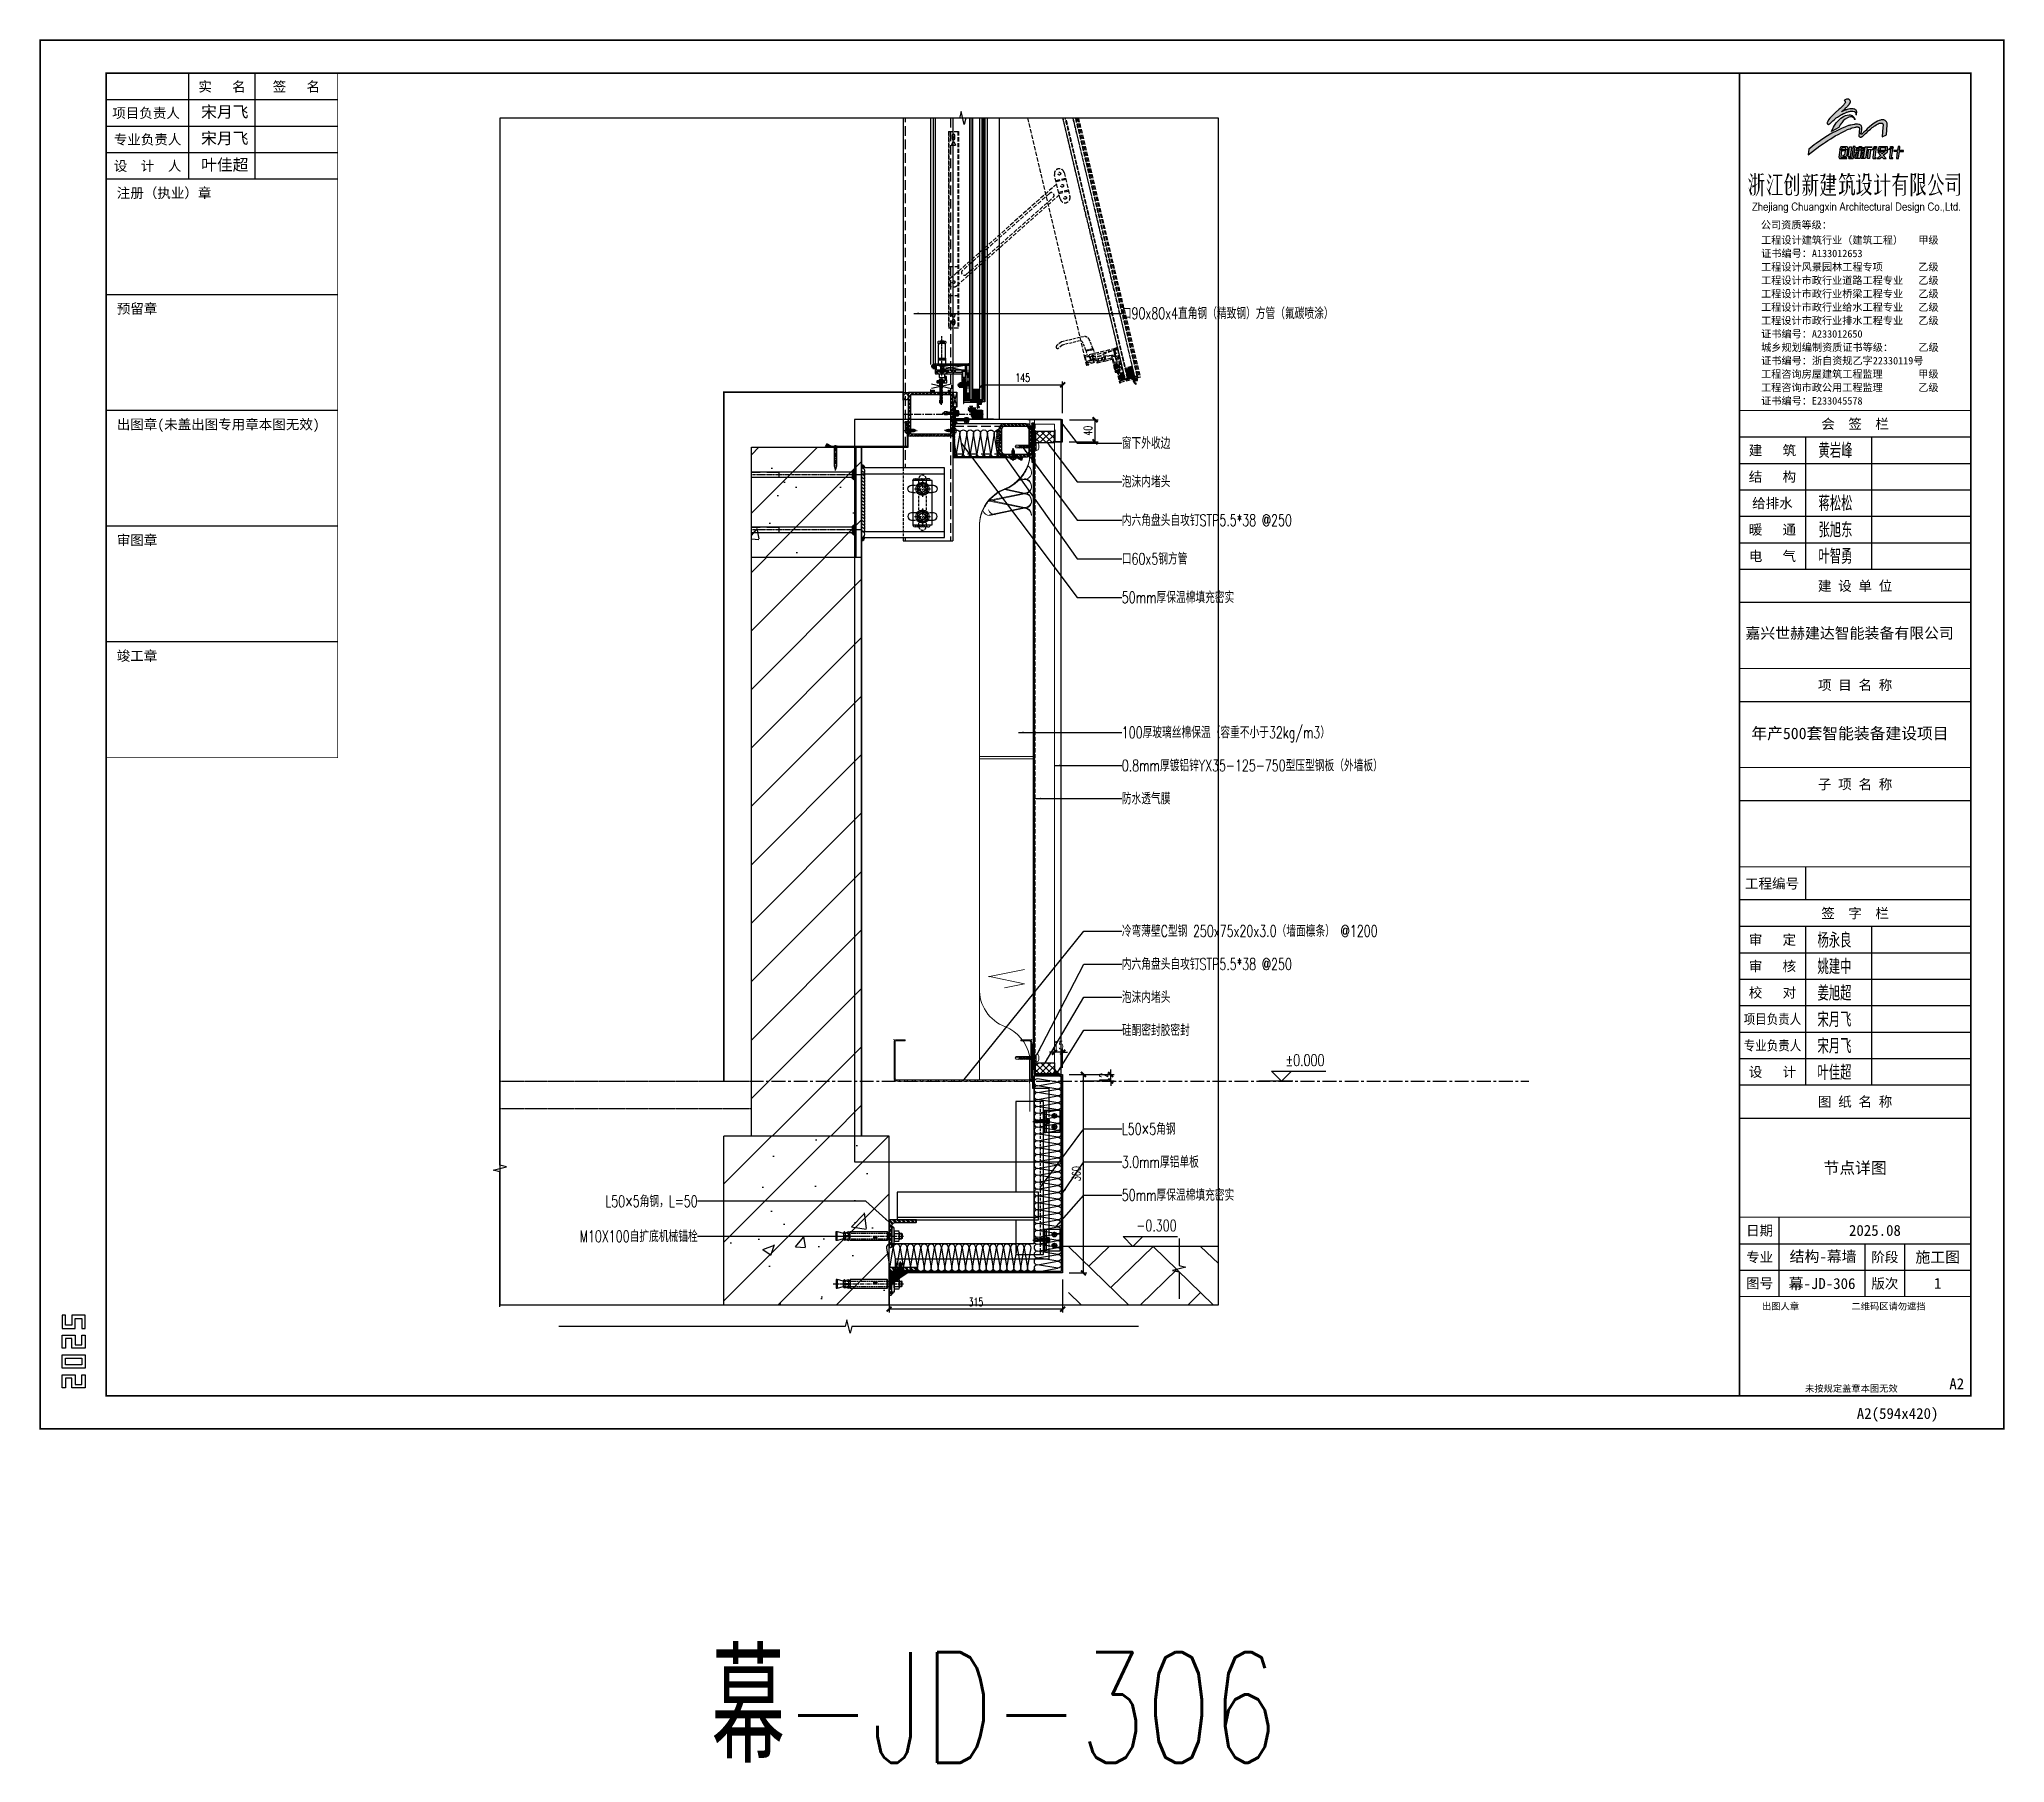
# Model space of a CAD drawing. Extents: x -160106 to 966792, y -663931 to 1550022.
# Drawn here: x -76361 to -72794, y -113808 to -110680 of the extents above; entities that cross this region are included whole.
import ezdxf
from ezdxf.enums import TextEntityAlignment as Align
from ezdxf.xclip import XClip

# ---------------------------------------------------------------- set-up
doc = ezdxf.new("R2010")
doc.units = 0
for name, pattern in [('20剖面图$0$DASH', [0.35, 0.25, -0.1]), ('__DASH', [0.35, 0.25, -0.1]), ('CENTER', [2, 1.25, -0.25, 0.25, -0.25]), ('CONTINUOUS0', [0]), ('CONTINUOUS1', [0]), ('DASH', [0.35, 0.25, -0.1]), ('DASHED', [0.75, 0.5, -0.25]), ('DOTE', [2.42, 2, -0.2, 0.02, -0.2]), ('HIDDEN', [0.375, 0.25, -0.125]), ('HIDDEN2', [0.1875, 0.125, -0.0625]), ('ZN-CENTER', [2, 1.25, -0.25, 0.25, -0.25]), ('ZN-DASH', [0.35, 0.25, -0.1])]:
    doc.linetypes.add(name, pattern=pattern)
for name, color, linetype in [('!ZN1-填充-8', 8, 'Continuous'), ('!ZN1-文字-7', 7, 'Continuous'), ('!ZN1-标注-173', 173, 'Continuous'), ('!ZN3-不锈钢板幕墙-7', 7, 'Continuous'), ('!ZN3-玻璃幕墙-4', 4, 'Continuous'), ('!ZN3-铝板幕墙-3', 3, 'Continuous'), ('!ZN4-焊缝-8', 8, 'Continuous'), ('!ZN4-辅助材料-1', 1, 'Continuous'), ('!ZN4-配件-11', 11, 'Continuous'), ('!ZN5-钢材投影-40', 40, 'Continuous'), ('!ZN5-钢材断面-2', 2, 'Continuous'), ('!ZN5-铝材投影-112', 112, 'Continuous'), ('!ZN5-铝材断面-6', 6, 'Continuous'), ('!ZN6-虚线-8', 8, 'ZN-DASH'), ('!ZN6-轴线-1', 1, 'ZN-CENTER'), ('!ZN7-符号-173', 173, 'Continuous'), ('0-cxFrame', 155, 'Continuous'), ('003_THICK', 7, 'CONTINUOUS1'), ('004_THIN', 6, 'CONTINUOUS0'), ('0_SEALING', 40, 'Continuous'), ('11紧固件', 11, 'Continuous'), ('1辅助材料', 1, 'Continuous'), ('20剖面图$0$A-AXIS-DP', 126, 'Continuous'), ('20剖面图$0$A-HATCH-1', 252, 'Continuous'), ('20剖面图$0$A-HATCH-2', 251, 'Continuous'), ('20剖面图$0$A-LIN-V', 9, 'Continuous'), ('20剖面图$0$A-SFCE', 30, 'Continuous'), ('20剖面图$0$AS-COLN', 6, 'Continuous'), ('20剖面图$0$AS-WALL', 40, 'Continuous'), ('20剖面图$0$PUB_HATCH', 8, 'Continuous'), ('20剖面图$0$建-柱-钢', 9, 'Continuous'), ('2钢材断面', 2, 'Continuous'), ('3符号', 173, 'Continuous'), ('3索引', 3, 'Continuous'), ('40钢材投影', 40, 'Continuous'), ('4玻璃幕墙', 4, 'Continuous'), ('A-AXIS-DOTE', 14, 'DOTE'), ('A-AXIS-DP', 126, 'Continuous'), ('A-HATCH-2', 251, 'Continuous'), ('A-LIN-V', 9, 'Continuous'), ('A-SFCE', 30, 'Continuous'), ('A_Hatch', 8, 'Continuous'), ('ACCESSORY', 11, 'Continuous'), ('ALT_CEN-0-30', 1, 'CENTER'), ('AS-COLN', 6, 'Continuous'), ('AS-WALL', 40, 'Continuous'), ('BWM', 8, 'Continuous'), ('C18', 4, 'CENTER'), ('CEN', 1, 'CENTER'), ('COLUMN', 4, 'Continuous'), ('DIM', 173, 'Continuous'), ('DIM_SYMB', 3, 'Continuous'), ('Fill', 8, 'Continuous'), ('HATCH', 66, 'Continuous'), ('L18', 6, 'Continuous'), ('pj', 4, 'Continuous'), ('qianming', 155, 'Continuous'), ('SCREW', 233, 'Continuous'), ('SEAMLOK75 - SHEET', 6, 'Continuous'), ('Steel', 4, 'Continuous'), ('TEXT', 7, 'Continuous'), ('wm-不锈钢钉 螺栓', 213, 'Continuous'), ('ZX', 240, 'CENTER'), ('建-墙-填充', 8, 'Continuous'), ('建-尺寸', 3, 'Continuous'), ('建-文字', 7, 'Continuous'), ('建-柱-钢', 9, 'Continuous'), ('拉铆钉', 243, 'Continuous'), ('焊缝', 8, 'Continuous'), ('紧固件', 40, 'Continuous'), ('配件', 233, 'Continuous'), ('钢承板', 253, 'Continuous')]:
    doc.layers.add(name, color=color, linetype=linetype)
for name, color, linetype, lineweight in [('0-cxText', 131, 'Continuous', 25), ('00-BW', 140, 'HIDDEN', 5), ('0_FLASHING', 6, 'Continuous', 25), ('0_PURLIN-CON', 253, 'Continuous', 15), ('0_SCREW RIVET', 4, 'Continuous', 15), ('0CABR-填充', 8, 'Continuous', 5), ('0CABR-零部件（螺钉、螺栓、五金件）', 53, 'Continuous', 13), ('S-dim', 81, 'Continuous', 0), ('T码、堵头、配件', 6, 'Continuous', 13), ('屋面板', 6, 'Continuous', 13), ('彩钢板', 6, 'Continuous', 15), ('粗', 7, 'Continuous', 50), ('防火岩棉', 252, 'Continuous', 13)]:
    doc.layers.add(name, color=color, linetype=linetype, lineweight=lineweight)
doc.layers.add('0_INSULATION', color=252, linetype='Continuous', lineweight=9, transparency=0.2)
doc.layers.add('@ZN-型材编号（非打印层）', color=8, linetype='Continuous', plot=False)
doc.styles.add('20剖面图$0$_TCH_DIM_T3', font='SIMPLEX', dxfattribs={"width": 0.705882, "bigfont": 'GBCBIG'})
doc.styles.add('A-DIM_T3', font='SIMPLEX', dxfattribs={"width": 0.705882, "bigfont": 'GBCBIG'})
doc.styles.add('A-STANDARD', font='SIMPLEX', dxfattribs={"bigfont": 'GBCBIG'})
doc.styles.add('BZHZ', font='bzxw', dxfattribs={"width": 0.8, "bigfont": 'bzhz'})
doc.styles.add('cx_biaoti', font='')
doc.styles.add('cx_tuming', font='simhei.ttf')
doc.styles.add('cx_tuqian1', font='')
doc.styles.add('DHTEXT-1', font='ROMANS.shx', dxfattribs={"width": 0.7, "bigfont": 'CHINESE.shx'})
doc.styles.add('ZNTextStyle', font='ROMANS.shx', dxfattribs={"width": 0.7, "bigfont": 'CHINESE.shx'})
doc.styles.add('图框宋体', font='', dxfattribs={"width": 0.75})
doc.styles.add('黑体', font='simhei.ttf', dxfattribs={"height": 12})
doc.styles.get('cx_biaoti').set_extended_font_data('SimSun')
doc.styles.get('cx_tuqian1').set_extended_font_data('SimSun')
doc.styles.get('图框宋体').set_extended_font_data('SimSun')
doc.dimstyles.new('20剖面图$0$_TCH_ARCH&&30', dxfattribs={"dimtxt": 89.25, "dimasz": 30, "dimexe": 30, "dimexo": 30, "dimgap": 37.875, "dimtad": 1, "dimdec": 0, "dimzin": 0, "dimdsep": 46, "dimtxsty": '20剖面图$0$_TCH_DIM_T3', "dimblk": '20剖面图$0$_ArchTick', "dimcen": 0.09, "dimclrt": 7, "dimazin": 2, "dimtfac": 1, "dimtdec": 0, "dimtix": 1, "dimtmove": 2, "dimatfit": 3, "dimfxl": 0, "dimtolj": 1, "dimtzin": 0, "dimarcsym": 0})
doc.dimstyles.new('A-DIM&&50', dxfattribs={"dimtxt": 148.75, "dimasz": 50, "dimexe": 125, "dimexo": 150, "dimgap": 63.125, "dimtad": 1, "dimdec": 0, "dimzin": 0, "dimdsep": 46, "dimtxsty": 'A-DIM_T3', "dimblk": 'ARCHTICK', "dimcen": 0.09, "dimclrt": 7, "dimazin": 2, "dimtfac": 1, "dimtdec": 0, "dimtix": 1, "dimtmove": 2, "dimatfit": 3, "dimfxl": 0, "dimtolj": 1, "dimtzin": 0, "dimarcsym": 0})
doc.dimstyles.new('ZN6', dxfattribs={"dimscale": 6, "dimtxt": 2.5, "dimasz": 1.5, "dimexe": 1, "dimexo": 2, "dimgap": 0.9, "dimtad": 1, "dimdec": 0, "dimdsep": 46, "dimtxsty": 'DHTEXT-1', "dimblk": 'ARCHTICK', "dimcen": 2.5, "dimclrd": 173, "dimclre": 173, "dimclrt": 7, "dimazin": 2, "dimtfac": 1, "dimtdec": 1, "dimtix": 1, "dimtmove": 2, "dimatfit": 3, "dimfxl": 0, "dimtolj": 1, "dimtzin": 0, "dimarcsym": 0})
pattern_1 = [(45, (1566088.06, -568157.45), (-53.0330086, 53.0330086), []), (50, (1566088.06, -568157.45), (215.178055, -18.82564), [22.5, -247.5]), (355, (1566088.06, -568157.45), (-41.6254, 225.65764), [18, -198]), (100.4514, (1566106, -568159.02), (173.552815, 206.831863), [19.122057, -210.342634]), (46.1842, (1566088.06, -568097.45), (320.172315, -49.655704), [33.75, -371.25]), (96.6356, (1566114.74, -568101.6), (280.39881, 292.23536), [28.683086, -315.5139]), (351.1842, (1566088.06, -568097.45), (280.398584, 292.23558), [27, -297]), (21, (1566118.06, -568112.45), (179.072116, -120.785667), [22.5, -247.5]), (326, (1566118.06, -568112.45), (72.9946, 217.545014), [18, -198]), (71.4514, (1566132.98, -568122.52), (252.066789, 96.75915), [19.122057, -210.342634]), (37.5, (1566088.06, -568157.45), (3.6479566, 99.868156), [0, -195.6, 0, -201, 0, -198.75]), (7.5, (1566088.06, -568157.45), (78.920861, 118.3235136), [0, -114.6, 0, -191.1, 0, -75.75]), (327.5, (1566021.16, -568157.45), (160.146731, -6.7664615), [0, -75, 0, -234, 0, -310.5]), (317.5, (1565991.16, -568157.45), (174.955851, 30.031495), [0, -97.5, 0, -155.4, 0, -220.5])]
pattern_2 = [(45, (6, 0), (-1.12253, 1.12253), []), (135, (6, 0), (-1.12253, -1.12253), [])]
pattern_3 = [(0, (6, 0), (0.79375, 1.5875), [0, -1.5875])]
pattern_4 = [(135, (0, 0), (-1.122532015, -1.122532015), []), (225, (0, 0), (1.122532015, -1.122532015), [])]
pattern_5 = [(180, (-1731.706, 294.7402), (-3e-16, -2.38125), []), (240, (-1731.706, 294.7402), (2.062223, -1.190625), []), (300, (-1731.706, 294.7402), (2.062223, 1.190625), [])]
pattern_6 = [(37.5, (209.53664, 1119.6054), (-0.0314967, 0.9634119), [0, -0.76, 0, -0.85, 0, -0.8125]), (7.5, (209.5366, 1119.6054), (0.8848884, 1.411073), [0, -0.41, 0, -0.685, 0, -0.2625]), (327.5, (208.9216, 1119.6054), (1.557071, 0.0028295), [0, -0.25, 0, -0.9, 0, -1.175]), (317.5, (208.9216, 1119.6054), (1.503063, 0.438838), [0, -0.125, 0, -0.59, 0, -0.675])]
pattern_7 = [(7e-15, (335.5368, 1096.8989), (0, 1.5), []), (60, (335.5368, 1096.8989), (-1.299038, 0.75), []), (120, (335.5368, 1096.8989), (-1.299038, -0.75), [])]

msp = doc.modelspace()

# ---------------------------------------------------------------- texts
at = {"layer": '!ZN1-文字-7', "ltscale": 20, "style": 'ZNTextStyle', "width": 0.7}
msp.add_text('幕-JD-306', height=200.258, dxfattribs=at).set_placement((-75140.99, -113707.49, 0), align=Align.MIDDLE_LEFT)

# ---------------------------------------------------------------- blocks, each defined once
blk = doc.blocks.new('20剖面图$0$G$CBF9D2CED')
at = {"layer": '20剖面图$0$建-柱-钢'}
for p, q in [((-125, -300), (-125, -314)), ((125, -300), (-125, -300)), ((-125, -314), (-4, -314)), ((-4, -314), (-4, -686)), ((4, -686), (4, -314)), ((4, -314), (125, -314)), ((125, -314), (125, -300)), ((-4, -686), (-125, -686)), ((-125, -686), (-125, -700)), ((-125, -700), (125, -700)), ((125, -686), (4, -686)), ((125, -700), (125, -686))]:
    blk.add_line(p, q, dxfattribs=at)
blk = doc.blocks.new('20剖面图$0$$LinePat$素土夯实')
at = {"color": 0}
for p, q in [((0, -210), (210, 0)), ((120, -300), (420, 0)), ((420, 0), (607.5, -187.5)), ((495, -300), (795, 0)), ((615, 0), (705, -90)), ((315, -105), (502.5, -292.5)), ((210, -210), (300, -300)), ((705, -300), (795, -210))]:
    blk.add_line(p, q, dxfattribs=at)
blk = doc.blocks.new('20剖面图$0$_ArchTick')
at = {"color": 0, "linetype": 'ByBlock', "const_width": 0.4}
blk.add_lwpolyline([(-0.5, -0.5), (0.5, 0.5)], dxfattribs=at)
blk = doc.blocks.new('*D3067')
at = {"layer": '20剖面图$0$A-AXIS-DP', "color": 0, "lineweight": -2, "transparency": 16777216}
for p, q in [((-3166.8, 4600), (-3377, 4600)), ((-3347, 4480), (-3347, 4600)), ((-3166.8, 4480), (-3377, 4480))]:
    blk.add_line(p, q, dxfattribs=at)
at = {"layer": 'Defpoints', "color": 0, "transparency": 16777216}
for p in [(-3347, 4600), (-3136.8, 4600), (-3136.8, 4480)]:
    blk.add_point(p, dxfattribs=at)
at = {"layer": '20剖面图$0$A-AXIS-DP', "color": 0, "lineweight": -2, "transparency": 16777216, "xscale": 30, "yscale": 30, "zscale": 30}
for p, rotation in [((-3347, 4600), 90), ((-3347, 4480), 270)]:
    blk.add_blockref('20剖面图$0$_ArchTick', p, dxfattribs=dict(at, rotation=rotation))
at = {"layer": '20剖面图$0$A-AXIS-DP', "color": 7, "transparency": 16777216, "insert": (-4203, 4480), "char_height": 89.25, "attachment_point": 5, "rotation": 90, "style": '20剖面图$0$_TCH_DIM_T3'}
blk.add_mtext('\\A1;120', dxfattribs=at)
blk = doc.blocks.new('20250822090122')
at = {"layer": 'A_Hatch'}
h = blk.add_hatch(dxfattribs=at)
h.set_pattern_fill('ANSI32', color=256)
h.set_pattern_definition([(45, (-80, -40), (-3.3676, 3.3676), []), (45, (-77.755, -40), (-3.3676, 3.3676), [])])
h.paths.add_polyline_path([(0, 40), (-80, 40), (-80, -40), (0, -40)])
h.paths.add_polyline_path([(-4, 36), (-4, -36), (-76, -36), (-76, 36)], flags=16)
at = {"layer": '2钢材断面'}
for points in [[(-80, 40), (0, 40), (0, -40), (-80, -40)], [(-76, 36), (-4, 36), (-4, -36), (-76, -36)]]:
    blk.add_lwpolyline(points, close=True, dxfattribs=at)
blk = doc.blocks.new('16胶缝')
at = {"layer": '!ZN1-填充-8', "ltscale": 0.1}
h = blk.add_hatch(dxfattribs=at)
h.set_pattern_fill('HONEY', color=256, scale=10, style=0)
h.set_pattern_definition([(5e-15, (-19679.56, -11324.3713), (1.875, 1.08253175), [1.25, -2.5]), (120, (-19679.56, -11324.3713), (-1.874999996, 1.082531757), [1.25, -2.5]), (60, (-19679.56, -11324.3713), (4e-09, 2.165063507), [-2.5, 1.25])])
edge = h.paths.add_edge_path()
edge.add_ellipse((8, 13.4), major_axis=(0, -8.15), ratio=0.981746, start_angle=0, end_angle=360)
h = blk.add_hatch(dxfattribs=at)
h.set_pattern_fill('ANSI36', color=256, scale=10, style=0)
h.set_pattern_definition([(45, (-19679.5754, -11324.3713), (0.66291261, 2.43067956), [3.125, -0.625, 0, -0.625])])
edge = h.paths.add_edge_path()
edge.add_ellipse((8, 13.4), major_axis=(0.87, 8.1), ratio=0.981332, start_angle=124.6263, end_angle=247.3977, ccw=False)
edge.add_arc((0, 10.2), 1.2, 269.9716, 324.4867, ccw=False)
edge.add_line((0, 9), (0, 0))
edge.add_arc((8, -24.9), 26.2, 432.2032, 467.7968, ccw=False)
edge.add_line((16, 0), (16, 9))
edge.add_arc((16, 10.2), 1.23, 216.5906, 269.6986, ccw=False)
at = {"layer": '!ZN4-辅助材料-1', "color": 1, "ltscale": 0.1}
blk.add_arc((8, -24.9), 26.2, 72.2032, 107.7968, dxfattribs=at)
blk.add_ellipse((8, 13.4), major_axis=(0, -8.15), ratio=0.981746, dxfattribs=at)
blk.add_point((8, 0), dxfattribs=at)
blk = doc.blocks.new('胶缝断面')
at = {"color": 7, "ltscale": 0.1, "extrusion": (0, 0, -1), "zscale": -1, "rotation": 180}
blk.add_blockref('16胶缝', (8, 0), dxfattribs=at)
blk = doc.blocks.new('*U1360')
at = {"layer": '!ZN1-填充-8'}
h = blk.add_hatch(dxfattribs=at)
h.set_pattern_fill('ANSI37', color=256, scale=0.5, style=0)
h.set_pattern_definition(pattern_2)
h.paths.add_polyline_path([(0, 5), (0, 19), (1, 18), (14, 18), (14, 17.7), (12, 15.7), (12, 8.3), (14, 6.2), (14, 6), (1, 6)])
h = blk.add_hatch(dxfattribs=at)
h.set_pattern_fill('DOTS', color=8, style=0)
h.set_pattern_definition(pattern_3)
h.paths.add_polyline_path([(13, 15.3), (13, 8.7), (14.4, 7.2), (17.8, 7.2), (17.8, 16.7), (14.4, 16.7)])
for points in [[(18.8, 18), (14, 18), (14, 17.7), (18.8, 17.7)], [(18.8, 6.2), (14, 6.2), (14, 6), (18.8, 6)]]:
    blk.add_hatch(color=256, dxfattribs=at).paths.add_polyline_path(points)
for p, q in [((0, 23), (511.5, 23)), ((0, 19), (511.5, 19)), ((0, 5), (511.5, 5)), ((0, 1), (511.5, 1))]:
    blk.add_line(p, q, dxfattribs=at)
at = {"layer": '!ZN3-玻璃幕墙-4'}
for points in [[(511.5, 24), (1, 24), (0, 23), (0, 19), (1, 18), (511.5, 18)], [(511.5, 6), (1, 6), (0, 5), (0, 1), (1, 0), (511.5, 0)]]:
    blk.add_lwpolyline(points, dxfattribs=at)
at = {"layer": '!ZN4-辅助材料-1'}
for points in [[(0, 5), (0, 19), (1, 18), (14, 18), (14, 17.7), (12, 15.7), (12, 8.3), (12, 8.3), (14, 6.2), (14, 6), (1, 6), (0, 5)], [(12, 15.7), (12, 8.3), (14, 6.2), (19, 6.2), (19, 17.7), (14, 17.7)], [(13, 15.3), (13, 8.7), (14.4, 7.2), (17.8, 7.2), (17.8, 16.7), (14.4, 16.7)], [(18.8, 18), (14, 18), (14, 17.7), (18.8, 17.7)], [(18.8, 6.2), (14, 6.2), (14, 6), (18.8, 6)]]:
    blk.add_lwpolyline(points, close=True, dxfattribs=at)
blk.add_lwpolyline([(18.4, 17.7), (18.4, 17.7), (14, 17.7), (12.1, 15.7), (12.1, 8.3), (14, 6.3), (18.4, 6.3), (18.4, 6.2), (18.4, 6.3)], dxfattribs=at)
at = {"layer": 'Defpoints', "color": 250}
for p in [(0, 24), (0, 18), (0, 6), (0, 0), (12, 6)]:
    blk.add_point(p, dxfattribs=at)
blk = doc.blocks.new('JT03')
at = {"layer": '!ZN1-填充-8', "ltscale": 15}
h = blk.add_hatch(dxfattribs=at)
h.set_pattern_fill('ANSI36', color=256, scale=0.4, style=0)
h.set_pattern_definition([(45, (34118.9051, 42239.53565), (0.3367596045, 1.234785217), [1.5875, -0.3175, 0, -0.3175])])
edge = h.paths.add_edge_path(flags=16)
edge.add_line((0.3, -3), (-0.3, -3))
edge.add_arc((-0.3, -2.7), 0.3, 180, 270, ccw=False)
edge.add_line((-0.6, -2.7), (-0.6, -1.3))
edge.add_arc((-0.3, -1.3), 0.3, 90, 180, ccw=False)
edge.add_line((-0.3, -1), (0.3, -1))
edge.add_arc((0.3, -1.3), 0.3, 0, 90, ccw=False)
edge.add_line((0.6, -1.3), (0.6, -2.7))
edge.add_arc((0.3, -2.7), 0.3, -90, 0, ccw=False)
edge = h.paths.add_edge_path()
edge.add_line((1.4, -3), (1.4, -1.8))
edge.add_line((1.4, -1.8), (2, -1.8))
edge.add_arc((2, -1.5), 0.3, 270, 408.5979)
edge.add_line((2.2, -1.3), (0.5, -0.2))
edge.add_arc((0, -1), 1, 57.8446, 122.1554)
edge.add_line((-0.5, -0.2), (-2.2, -1.3))
edge.add_arc((-2, -1.5), 0.3, 131.4021, 270)
edge.add_line((-2, -1.8), (-1.4, -1.8))
edge.add_line((-1.4, -1.8), (-1.4, -3))
edge.add_line((-1.4, -3), (-3.5, -3))
edge.add_arc((-3.5, -3.5), 0.5, 90, 180)
edge.add_line((-4, -3.5), (-4, -4.1))
edge.add_line((-4, -4.1), (-1.3, -4.1))
edge.add_line((-1.3, -4.1), (-1.1, -4.4))
edge.add_arc((-0.9, -4.3), 0.2, 216.8699, 323.1301)
edge.add_line((-0.8, -4.4), (-0.6, -4.2))
edge.add_arc((-0.4, -4.3), 0.2, 36.8699, 143.1301, ccw=False)
edge.add_line((-0.3, -4.2), (-0.1, -4.4))
edge.add_arc((0.1, -4.3), 0.2, 216.8699, 323.1301)
edge.add_line((0.2, -4.4), (0.4, -4.2))
edge.add_arc((0.6, -4.3), 0.2, 36.8699, 143.1301, ccw=False)
edge.add_line((0.7, -4.2), (0.9, -4.4))
edge.add_arc((1.1, -4.3), 0.2, 216.8699, 323.1301)
edge.add_line((1.2, -4.4), (1.5, -4.1))
edge.add_line((1.5, -4.1), (4, -4.1))
edge.add_line((4, -4.1), (4, -3.5))
edge.add_arc((3.5, -3.5), 0.5, 359.998, 449.9635)
edge.add_line((3.5, -3), (1.4, -3))
at = {"layer": '!ZN1-填充-8', "ltscale": 20}
h = blk.add_hatch(dxfattribs=at)
h.set_pattern_fill('HONEY', color=256, scale=0.2, style=0)
h.set_pattern_definition([(0, (0, 0), (0.47625, 0.274963), [0.3175, -0.635]), (120, (0, 0), (-0.47625, 0.274963), [0.3175, -0.635]), (60, (0, 0), (6e-08, 0.549926), [-0.635, 0.3175])])
edge = h.paths.add_edge_path()
edge.add_arc((-0.6, 45), 52, 266.6151, 270.6573, ccw=False)
edge.add_arc((-3.5, -6.5), 0.446, 83.5056, 254.2346, ccw=False)
edge.add_line((-3.5, -6), (-2.2, -6.2))
edge.add_arc((-2.1, -6), 0.206, 257.4835, 437.4835)
edge.add_line((-2.1, -5.8), (-3.3, -5.5))
edge.add_arc((-3, -4.6), 1, 180, 251.498, ccw=False)
edge.add_line((-4, -4.6), (-4, -4.1))
edge.add_line((-4, -4.1), (-3, -4.1))
edge.add_line((-3, -4.1), (-3, -4.2))
edge.add_arc((-2.5, -4.2), 0.5, 180, 251.7991)
edge.add_line((-2.7, -4.7), (-1.1, -5))
edge.add_arc((-1.3, -5.5), 0.5, 0, 71.7991, ccw=False)
edge.add_line((-0.8, -5.5), (-0.8, -5.9))
edge.add_arc((-0.5, -5.9), 0.301, 179.9832, 270.3595)
edge.add_line((-0.5, -6.2), (2.8, -6.2))
edge.add_arc((2.7, -5.9), 0.3, 285.7538, 359.9972)
edge.add_line((3, -5.9), (3, -4.1))
edge.add_line((3, -4.1), (4, -4.1))
edge.add_line((4, -4.1), (4, -6.5))
edge.add_arc((3.6, -6.6), 0.397, -85.6352, 6.4367, ccw=False)
edge.add_arc((0.5, 101.7), 108.7, 269.7235, 271.6397, ccw=False)
at = {"layer": '!ZN4-辅助材料-1'}
blk.add_lwpolyline([(1.4, -3), (1.4, -1.8), (2, -1.8, 0.691129), (2.2, -1.3), (0.5, -0.2, 0.288214), (-0.5, -0.2), (-2.2, -1.3, 0.691129), (-2, -1.8), (-1.4, -1.8), (-1.4, -3), (-3.5, -3, 0.414214), (-4, -3.5), (-4, -4.1), (-1.3, -4.1), (-1.1, -4.4, 0.5), (-0.8, -4.4), (-0.6, -4.2, -0.5), (-0.3, -4.2), (-0.1, -4.4, 0.5), (0.2, -4.4), (0.4, -4.2, -0.5), (0.7, -4.2), (0.9, -4.4, 0.5), (1.2, -4.4), (1.5, -4.1), (4, -4.1), (4, -3.5, 0.414037), (3.5, -3)], format="xyb", close=True, dxfattribs=at)
blk.add_lwpolyline([(0, -7, -0.017639), (-3.7, -6.9, -0.9222), (-3.5, -6), (-2.2, -6.2, 1), (-2.1, -5.8), (-3.3, -5.5, -0.3225), (-4, -4.6), (-4, -4.1), (-3, -4.1), (-3, -4.2, 0.323951), (-2.7, -4.7), (-1.1, -5, -0.323951), (-0.8, -5.5), (-0.8, -5.9, 0.416138), (-0.5, -6.2), (2.8, -6.2, 0.335777), (3, -5.9), (3, -4.1), (4, -4.1), (4, -6.5, -0.424845), (3.6, -7, -0.008361), (0, -7)], format="xyb", dxfattribs=at)
at = {"layer": '!ZN4-辅助材料-1', "color": 1}
blk.add_lwpolyline([(0.3, -3), (-0.3, -3, -0.414214), (-0.6, -2.7), (-0.6, -1.3, -0.414214), (-0.3, -1), (0.3, -1, -0.414214), (0.6, -1.3), (0.6, -2.7, -0.414214)], format="xyb", close=True, dxfattribs=at)
at = {"layer": '!ZN6-虚线-8', "color": 8, "linetype": 'ZN-DASH', "ltscale": 3}
blk.add_lwpolyline([(-4, -4.1), (-4, -4.9, 0.3225), (-3.3, -5.9), (-2.1, -6.3, -0.323951), (-1.8, -6.7), (-1.8, -7.1, -0.33579), (-2, -7.4), (-3.5, -7.8, 1), (-3.2, -8.7), (3.6, -7.1, 0.335777), (4, -6.6), (4, -4.1), (3, -4.1), (3, -6, -0.335777), (2.8, -6.3), (-0.4, -6.9, -0.497241), (-0.8, -6.6), (-0.8, -6, 0.323951), (-1.1, -5.5), (-2.7, -5, -0.323951), (-3, -4.6), (-3, -4.1)], format="xyb", close=True, dxfattribs=at)
at = {"layer": 'Defpoints', "ltscale": 15, "style": '黑体', "width": 0.8}
blk.add_text('JT03', height=0.7, dxfattribs=at).set_placement((1, -3.9), align=Align.CENTER)
blk = doc.blocks.new('多点锁系统')
at = {"layer": '!ZN1-填充-8', "linetype": 'HIDDEN2', "ltscale": 0.5}
for p, q in [((-35.3, 4.5), (-36, 3.7)), ((-36, 3.7), (-36, 0.2)), ((-35.3, -0.5), (-36, 0.2)), ((-20.5, 4.1), (-35.6, 4.1)), ((-20.5, 4.5), (-35.3, 4.5)), ((-35.3, 4.5), (-35.3, -0.5)), ((-20.5, 4.5), (-20.5, -0.5)), ((-20.2, 4.3), (-20.5, 4.1)), ((-17, 6.3), (-18.9, 4.5)), ((-18.9, 2), (-18.9, 4.5)), ((-18.9, 2), (-18.9, -0.5)), ((-16.7, 2.4), (-17.7, 2.4)), ((-17.7, 2.4), (-17.7, 2)), ((-17.7, 1.6), (-17.7, 2)), ((-16.7, 1.6), (-17.7, 1.6)), ((-17, 6.3), (-16.7, 6.3)), ((-17, 6.3), (-17, 2.4)), ((-17, -2.4), (-17, 1.6)), ((-16.7, 6.3), (-16.7, 2.4)), ((-16.7, -2.4), (-16.7, 1.6)), ((-20.5, -0.1), (-35.6, -0.1)), ((-20.5, -0.5), (-35.3, -0.5)), ((-20.2, -0.3), (-20.5, -0.1)), ((-17, -2.4), (-18.9, -0.5)), ((-17, -2.4), (-16.7, -2.4))]:
    blk.add_line(p, q, dxfattribs=at)
for centre, start, end in [((-19.7, 5.5), 230.8695, 309.1305), ((-19.7, -1.5), 50.8695, 129.1305)]:
    blk.add_arc(centre, 1.27, start, end, dxfattribs=at)
at = {"layer": '!ZN3-不锈钢板幕墙-7'}
for points in [[(-9.5, -5.6), (-17, -5.6, -0.414214), (-17.5, -5.1), (-17.5, -5), (-17.5, -2.2, 0.198912), (-17.6, -1.9), (-18.3, -1.2), (-18.3, 5.2), (-17.6, 5.8, 0.198912), (-17.5, 6.2), (-17.5, 8.5, 0.414214), (-18, 9), (-20.5, 9, 0.414214), (-21, 8.5), (-21, -8.5)], [(-4.5, 5), (-11, 5, 0.414214), (-11.5, 4.5), (-11.5, -4.5, 0.414214), (-11, -5), (-4.5, -5)], [(-21, -8.5, 0.439852), (-20.5, -9), (-10, -8.1, 0.389032), (-9.5, -7.6), (-9.5, -5.5, 0.414214), (-10, -5), (-17.5, -5), (-17.5, -5.1)]]:
    blk.add_lwpolyline(points, format="xyb", dxfattribs=at)
blk.add_lwpolyline([(-2.5, -7.9), (-2.5, -9.3, 0.414214), (-2, -9.8), (-0.5, -9.8, 0.414214), (0, -9.3), (0, -5.5, 0.414214), (-0.5, -5), (-1, -5, -0.414214), (-1.5, -4.5), (-1.5, 4.5, -0.414214), (-1, 5), (-0.5, 5, 0.414214), (0, 5.5), (0, 9.3, 0.414214), (-0.5, 9.8), (-2, 9.8, 0.414214), (-2.5, 9.3), (-2.5, 7.8, -0.414214), (-3, 7.3), (-4, 7.3, 0.414214), (-4.5, 6.8), (-4.5, -6.9, 0.414214), (-4, -7.4), (-3, -7.4, -0.414214)], format="xyb", close=True, dxfattribs=at)
blk = doc.blocks.new('agfagag')
at = {"layer": '!ZN1-填充-8'}
h = blk.add_hatch(dxfattribs=at)
h.set_pattern_fill('ANSI35', color=256, scale=0.5, style=0)
h.set_pattern_definition([(45, (-6042.4206, -2512.8785), (-2.245064, 2.245064), []), (45, (-6040.1755, -2512.8785), (-2.245064, 2.245064), [3.96875, -0.79375, 0, -0.79375])])
edge = h.paths.add_edge_path()
edge.add_line((0, 4), (1.7, 4))
edge.add_arc((-3.4, 0), 6.5, 16.4508, 37.9799, ccw=False)
edge.add_arc((-3.4, 0), 6.5, 3.5281, 16.4508, ccw=False)
edge.add_line((3.1, 0.4), (2.7, 0.4))
edge.add_line((2.7, 0.4), (2.7, -0.4))
edge.add_line((2.7, -0.4), (3.1, -0.4))
edge.add_arc((-3.4, 0), 6.5, 322.0289, 356.4631, ccw=False)
edge.add_arc((1, -15.4), 11.4, 86.2592, 93.7408)
edge.add_line((0.2, -4), (0, -4))
edge.add_line((0, -4), (0, -5.3))
edge.add_arc((-0.9, -3.1), 2.38, 291.8623, 308.9643)
edge.add_arc((1.6, -2.8), 2.38, 245.1397, 355.1397)
edge.add_arc((3.4, -1.1), 1.91, 286.6137, 396.6137)
edge.add_arc((2.9, 1.3), 2.38, 328.0877, 438.0877)
edge.add_arc((1.1, 3), 2.38, 14.263, 118.5101)
edge.add_line((0, 5.1), (0, 4))
at = {"layer": '!ZN4-辅助材料-1'}
blk.add_lwpolyline([(0, -5.3, 0.07476), (0.6, -4.9, 0.520567), (4, -3, 0.520567), (5, 0, 0.520567), (3.4, 3.6, 0.489068), (0, 5.1, 0.489068)], format="xyb", dxfattribs=at)
blk = doc.blocks.new('执手关闭状态')
at = {"layer": '!ZN3-不锈钢板幕墙-7'}
for p, q in [((3.6, 15.9), (3.6, 41.3)), ((6, 46.8), (6, 43.7)), ((6, 46.8), (14, 46.8)), ((14, 43.7), (6, 43.7)), ((14, 46.8), (14, 43.7)), ((16.4, 17.3), (16.4, 41.3)), ((3.4, 15.3), (3.4, 6.5)), ((16.6, 13.7), (3.4, 13.7)), ((3.4, 6.5), (16.6, 6.5)), ((3.6, 17.3), (3.6, 16.1)), ((3.6, 17.3), (16.4, 17.3)), ((3.6, 16.1), (16.4, 16.1)), ((6.4, 6.5), (6.4, 2.9)), ((13.2, 2.5), (6.8, 2.5)), ((7.2, 2.5), (7.2, -9.5)), ((12, 14.9), (8, 14.9)), ((8, 13.7), (8, 14.9)), ((8.2, 2.5), (8.2, -9.5)), ((11.8, 2.5), (11.8, -9.5)), ((12, 13.7), (12, 14.9)), ((12.8, 2.5), (12.8, -9.5)), ((13.6, 6.5), (13.6, 2.9)), ((16.4, 17.3), (16.4, 16.1)), ((16.6, 15.3), (16.6, 6.5)), ((12.8, -9.5), (7.2, -9.5))]:
    blk.add_line(p, q, dxfattribs=at)
for centre, radius, start, end in [((4, 45.7), 1.6, 112.0243, 220.1607), ((-0.9, 41.6), 4.8, 9.3667, 40.1607), ((10, 30.9), 17.6, 67.9757, 112.0243), ((6, 41.3), 2.4, 90, 180), ((14, 41.3), 2.4, 0, 90), ((20.9, 41.6), 4.8, 139.8393, 170.6333), ((16, 45.7), 1.6, 319.8393, 67.9757), ((4.2, 15.3), 0.8, 90, 180), ((6.8, 2.9), 0.4, 180, 270), ((13.2, 2.9), 0.4, 270, 0), ((15.8, 15.3), 0.8, 0, 90)]:
    blk.add_arc(centre, radius, start, end, dxfattribs=at)
at = {"layer": '!ZN6-轴线-1'}
blk.add_line((10, -15.3), (10, 56.9), dxfattribs=at)
blk = doc.blocks.new('风撑')
at = {"layer": '!ZN4-辅助材料-1', "linetype": 'ZN-DASH', "ltscale": 30}
for p, q in [((-9, 356), (9, 356)), ((-9, 356), (-9, 0)), ((-8, 0), (-8, 356)), ((-2.6, 334.8), (-3.9, 331)), ((-3.9, 331), (3.9, 331)), ((-1.2, 345.7), (-1.2, 346.2)), ((-1.2, 346.2), (-0.2, 346.2)), ((-1.2, 345.7), (-0.2, 345.7)), ((-0.2, 347.2), (0.2, 347.2)), ((-0.2, 346.2), (-0.2, 347.2)), ((-0.2, 344.7), (-0.2, 345.7)), ((-0.2, 344.7), (0.2, 344.7)), ((0.2, 346.2), (0.2, 347.2)), ((0.2, 346.2), (1.2, 346.2)), ((0.2, 344.7), (0.2, 345.7)), ((0.2, 345.7), (1.2, 345.7)), ((1.2, 345.7), (1.2, 346.2)), ((2.7, 334.5), (3.9, 331)), ((8, 356), (8, 0)), ((9, 356), (9, 0)), ((185.7, 267.2), (203.3, 271.4)), ((186.2, 265.2), (203.7, 269.4)), ((190.9, 245.8), (208.4, 250)), ((191.3, 243.8), (208.8, 248)), ((-8, 111), (8, 111)), ((-8, 58.3), (8, 58.3)), ((-9, 0), (9, 0)), ((-3.9, 25), (3.9, 25)), ((-2.6, 21.2), (-3.9, 25)), ((-1.2, 10.2), (-1.2, 9.7)), ((-1.2, 10.2), (-0.2, 10.2)), ((-1.2, 9.7), (-0.2, 9.7)), ((-0.2, 11.2), (0.2, 11.2)), ((-0.2, 11.2), (-0.2, 10.2)), ((-0.2, 9.7), (-0.2, 8.7)), ((-0.2, 8.7), (0.2, 8.7)), ((0.2, 11.2), (0.2, 10.2)), ((0.2, 10.2), (1.2, 10.2)), ((0.2, 9.7), (1.2, 9.7)), ((0.2, 9.7), (0.2, 8.7)), ((1.2, 10.2), (1.2, 9.7)), ((2.7, 21.5), (3.9, 25))]:
    blk.add_line(p, q, dxfattribs=at)
for points in [[(-2.5, 343.5, 1), (2.5, 343.5), (2.5, 348.5, 1), (-2.5, 348.5)], [(193.8, 233.6), (183.3, 277.4, -1), (200.8, 281.6), (211.3, 237.8, -1)], [(22.9, 96.3), (180.8, 236.3, 1), (174.1, 243.8), (16.3, 103.8, 1)], [(-2.5, 12.5, -1), (2.5, 12.5), (2.5, 7.5, -1), (-2.5, 7.5)]]:
    blk.add_lwpolyline(points, format="xyb", close=True, dxfattribs=at)
blk.add_lwpolyline([(187.3, 260.8), (-5.8, 89.5, 1), (6.1, 76.1), (192, 241)], format="xyb", dxfattribs=at)
for centre, radius in [((0, 346), 2), ((192.1, 279.5), 2.5), ((197.3, 257.6), 2.5), ((197.3, 257.6), 2.5), ((202.5, 235.7), 2.5), ((0.2, 82.8), 2.5), ((0, 10), 2)]:
    blk.add_circle(centre, radius, dxfattribs=at)
for centre, start, end in [((0, 333.8), 15.0621, 159.0621), ((0, 22.2), 200.9379, 344.9379)]:
    blk.add_arc(centre, 2.8, start, end, dxfattribs=at)
blk = doc.blocks.new('20201118141255')
at = {"layer": '!ZN1-填充-8', "linetype": 'ZN-DASH', "ltscale": 20}
for p, q in [((-50.9, 25.8), (-50.8, 25.6)), ((-40.3, 34.2), (-49.9, 29.3)), ((-40.3, 28.2), (-47.5, 24.7)), ((0.9, 34.5), (-39.2, 34.5)), ((-7.2, 28.5), (-39.2, 28.5)), ((0.2, 9.6), (-2.3, 24.6)), ((0, 8.8), (0, 0)), ((13.3, 7.2), (0, 7.2)), ((0.2, 9.6), (13, 9.6)), ((4.6, 7.2), (4.6, 8.4)), ((8.6, 8.4), (4.6, 8.4)), ((8.6, 7.2), (8.6, 8.4)), ((13, 9.6), (10.8, 25.7)), ((13.3, 8.8), (13.3, 0))]:
    blk.add_line(p, q, dxfattribs=at)
for centre, radius, start, end in [((-48.7, 27.1), 2.5, 117.1726, 211.068), ((-48.6, 26.9), 2.5, 211.068, 296.229), ((-39.2, 32), 2.5, 90, 117.1726), ((-39.2, 26), 2.5, 90, 116.229), ((-7.2, 23.5), 5, 12.3391, 90), ((0.8, 8.8), 0.8, 90, 180), ((0.9, 24.5), 10, 7.0608, 90), ((12.5, 8.8), 0.8, 360, 90)]:
    blk.add_arc(centre, radius, start, end, dxfattribs=at)
blk = doc.blocks.new('20201207134444修')
at = {"layer": '!ZN1-填充-8', "linetype": 'ZN-DASH', "ltscale": 30}
h = blk.add_hatch(dxfattribs=at)
h.set_pattern_fill('ANSI36', color=256, scale=0.2, angle=13.4293, style=0)
h.set_pattern_definition([(58.42928774, (-109914.7726, -98208.03987), (0.0203894187, 0.6396168089), [0.79375, -0.15875, 0, -0.15875])])
h.paths.add_polyline_path([(52.6, -13.7), (52.6, -13.7, 0.414214), (53, -13.1), (53.3, -14.5), (51.9, -14.9, 0.414214), (52.2, -14.3), (52, -13.3, 0.414214)])
h = blk.add_hatch(dxfattribs=at)
h.set_pattern_fill('ANSI37', color=256, angle=103.4293, style=0)
h.set_pattern_definition([(148.4292877, (49002.4444, -21449.2462), (-0.83113636, -1.352541535), []), (238.4292877, (49002.4444, -21449.2462), (1.352541535, -0.83113636), [])])
h.paths.add_polyline_path([(59, -16.8), (61.7, -27.9), (61.8, -28.4), (68.6, -26.8), (67.4, -26.1), (64.8, -15.4)])
for points in [[(69.1, -7.4), (70.2, -12), (70.5, -12), (69.4, -7.3)], [(80.5, -4.7), (81.6, -9.3), (81.9, -9.2), (80.8, -4.6)]]:
    blk.add_hatch(color=256, dxfattribs=at).paths.add_polyline_path(points)
h = blk.add_hatch(dxfattribs=at)
h.set_pattern_fill('ANSI37', color=256, scale=0.5, angle=103.4293, style=0)
h.set_pattern_definition([(148.429, (89.5777, -15.6232), (-0.83114, -1.35254), []), (238.429, (89.5777, -15.6232), (1.35254, -0.83114), [])])
h.paths.add_polyline_path([(86.1, -22.6), (72.5, -25.9), (73.2, -24.7), (70.2, -12), (70.5, -12), (72.9, -13.4), (80.2, -11.7), (81.6, -9.3), (81.9, -9.2), (84.9, -21.9)])
h = blk.add_hatch(dxfattribs=at)
h.set_pattern_fill('DOTS', color=256, angle=103.4293, style=0)
h.set_pattern_definition([(103.429, (89.5777, -15.6232), (-1.72844, 0.40336), [0, -1.5875])])
h.paths.add_polyline_path([(73, -12.4), (79.5, -10.8), (80.6, -9.1), (79.8, -5.8), (70.5, -8), (71.3, -11.3)])
for p, q in [((-109.1, 446.3), (-5.9, 14)), ((68.6, -26.8), (-44.4, 446.3)), ((72.5, -25.9), (-40.3, 446.3)), ((86.1, -22.6), (-25.9, 446.3)), ((90, -21.7), (-21.7, 446.3)), ((-18.7, 446.3), (93.7, -24.4)), ((-3.1, 13.1), (48.6, 16.2)), ((-1, 4.4), (46.5, 25)), ((2.1, 16.4), (3, 12.9)), ((9.7, 14.1), (3.5, 12.6)), ((3.8, 12.7), (6.6, 1.1)), ((4.9, 13), (7.7, 1.3)), ((12.1, 2.4), (6.6, 1.1)), ((8.3, 13.8), (11.1, 2.1)), ((9.1, 18.1), (10, 14.6)), ((9.3, 14), (12.1, 2.4)), ((43.7, 15.1), (19.4, 9.3)), ((49, 25.1), (64.8, -15.4)), ((54.9, 26.5), (59, -16.8)), ((47, -6.8), (58.5, -4)), ((47.1, -1.4), (49.5, -11.5)), ((47.1, -1.4), (47.3, -1.4)), ((47.3, -1.4), (49.7, -11.5)), ((47.3, -1.4), (50.1, -3.1)), ((47.7, -3.9), (51.4, -5.7)), ((51.4, -5.7), (48.9, -9)), ((49.5, -11.5), (49.7, -11.5)), ((49.7, -11.5), (51.4, -8.7)), ((50.3, -3.2), (51.6, -8.5)), ((51.9, -3), (51.1, -3.2)), ((51.9, -3), (53.1, -7.9)), ((53.3, -14.5), (51.9, -14.9)), ((52, -3), (54, -7.7)), ((52, -3), (52.4, -3.4)), ((52, -3), (52, -3.2)), ((53.1, -7.9), (52.2, -8.1)), ((52.4, -3.4), (52.7, -3.3)), ((52.8, -2.8), (52.7, -3.3)), ((52.8, -2.8), (54.7, -7.5)), ((52.8, -2.8), (53.2, -3.2)), ((52.9, -7.3), (53.2, -7.9)), ((53, -7.7), (53.2, -7.9)), ((53.2, -3.2), (53.5, -3.1)), ((53.3, -7.4), (53.2, -7.9)), ((53.3, -7.4), (53.6, -7.3)), ((53.6, -2.6), (53.5, -3.1)), ((53.6, -2.6), (55.5, -7.3)), ((53.6, -2.6), (53.9, -3)), ((53.6, -7.3), (54, -7.7)), ((53.9, -3), (54.2, -2.9)), ((54.1, -7.2), (54, -7.7)), ((54.1, -7.2), (54.4, -7.1)), ((54.4, -2.4), (54.2, -2.9)), ((54.4, -2.4), (56.3, -7.1)), ((54.4, -2.4), (54.7, -2.8)), ((54.4, -7.1), (54.7, -7.5)), ((54.7, -2.8), (55, -2.7)), ((54.9, -7), (54.7, -7.5)), ((54.9, -7), (55.1, -7)), ((55.1, -2.3), (55, -2.7)), ((55.1, -2.3), (57.1, -6.9)), ((55.1, -2.3), (55.5, -2.6)), ((55.1, -7), (55.5, -7.3)), ((55.5, -2.6), (55.8, -2.5)), ((55.6, -6.8), (55.5, -7.3)), ((55.6, -6.8), (55.9, -6.8)), ((55.9, -2.1), (55.8, -2.5)), ((55.9, -2.1), (57.8, -6.7)), ((55.9, -2.1), (56.3, -2.4)), ((55.9, -6.8), (56.3, -7.1)), ((56.3, -2.4), (56.6, -2.4)), ((56.4, -6.6), (56.3, -7.1)), ((56.4, -6.6), (56.7, -6.6)), ((56.7, -1.9), (56.6, -2.4)), ((56.7, -1.9), (58.6, -6.6)), ((56.7, -1.9), (57.1, -2.2)), ((56.7, -6.6), (57.1, -6.9)), ((57.1, -2.2), (57.4, -2.2)), ((57.2, -6.5), (57.1, -6.9)), ((57.2, -6.5), (57.5, -6.4)), ((57.5, -1.7), (57.4, -2.2)), ((57.5, -1.7), (58.6, -6.6)), ((57.5, -6.4), (57.8, -6.7)), ((58, -6.3), (57.8, -6.7)), ((58, -6.3), (58.3, -6.2)), ((58.3, -6.2), (58.6, -6.6)), ((68.6, -26.8), (89, -24)), ((88.5, -22), (69.1, -28.7)), ((90, -21.7), (90.5, -23.6))]:
    blk.add_line(p, q, dxfattribs=at)
for points in [[(-45.4, 446.3), (67.4, -26.1), (68.6, -26.8), (72.5, -25.9), (73.2, -24.7), (-39.2, 446.3)], [(-26.9, 446.3), (84.9, -21.9), (86.1, -22.6), (90, -21.7), (90.7, -20.5), (-20.7, 446.3)], [(-16.6, 446.3), (95.7, -23.9), (91.5, -24.9)], [(69.4, -7.7), (69.5, -7.7), (70.5, -11.9), (72.9, -13.3), (80.1, -11.6), (81.5, -9.3), (80.5, -5), (80.6, -5), (80.5, -5)]]:
    blk.add_lwpolyline(points, dxfattribs=at)
for points in [[(59.7, -28.4, 0.414214), (60.3, -28.8), (61.3, -28.5, 0.414214), (61.7, -27.9), (48.8, 26, -0.414214), (49.2, 26.6), (51.1, 27.1, 0.414214), (51.5, 27.7), (51.5, 27.7, 0.414214), (50.9, 28.1), (-5.5, 14.6, 0.414214), (-5.9, 14), (-2.1, -2, 0.414214), (-1.5, -2.4), (1.9, -1.6, 0.414214), (2.3, -1), (2.2, -0.5, 0.414214), (1.6, -0.1), (0.1, -0.5, -0.414214), (-0.5, -0.1), (-1, 1.8, -0.414214), (-0.6, 2.4), (17.9, 6.8, -0.414214), (18.5, 6.5), (19, 4.5, -0.414214), (18.6, 3.9), (17.1, 3.6, 0.414214), (16.8, 3), (16.9, 2.5, 0.414214), (17.5, 2.1), (29.6, 5), (30, 5.6), (30.6, 5.3), (44.2, 8.5), (44.2, 8.5, -0.414214), (44.8, 8.1), (50.3, -14.7, 0.414214), (50.9, -15.1), (51.9, -14.9, 0.414214), (52.2, -14.3), (48.9, -0.2, -0.414214), (49.2, 0.4), (52.2, 1.1, -0.414214), (52.8, 0.8), (59.7, -28.4)], [(59.7, -28.4, -0.414214), (59.4, -29), (59.4, -29, -0.414214), (58.8, -28.6), (52, -0.4, 0.414214), (51.4, -0.1), (50.4, -0.3, 0.414214), (50.1, -0.9), (53, -13.1, -0.414214), (52.6, -13.7), (52.6, -13.7, -0.414214), (52, -13.3), (48.9, -0.2, -0.414214), (49.2, 0.4), (52.2, 1.1, -0.414214), (52.8, 0.8), (59.7, -28.4)], [(51.4, 27.2, 0.361853), (51.5, 27.5), (51.4, 27.9, 0.414081), (51.1, 28.1), (50.3, 27.9, -0.393774), (50.1, 28), (50.1, 28.1, -0.339454), (50.4, 28.7), (53.1, 29.6, 0.309009), (53.5, 30.1, -0.166198), (53.6, 30.6, -0.615201), (53.9, 30.5), (54, 30.1, -0.280837), (53.7, 29.2, 0.147614), (53.3, 27.7), (53.2, 27.3, 0.611335), (53.4, 27.3), (54.2, 27.5, 0.273777), (54.3, 27.7), (54.2, 27.8, -1.027808), (54.5, 27.9), (54.6, 27.6, -0.252626), (54.4, 27.1), (53.4, 26.6, -0.287212), (50.6, 27, 0.009769), (51.4, 27.2, 0.030001)], [(85.1, -31.1), (90.4, -29.8, 0.414214), (90.8, -29.2), (90.7, -28.7, 0.414214), (90, -28.4), (89.5, -28.5), (88.8, -29.1, -0.575867), (88, -28.8), (87.8, -27.8), (88.4, -27.6, 0.691129), (88.4, -27.1), (86.5, -26.4, 0.288214), (85.5, -26.7), (84.1, -28.1, 0.691129), (84.4, -28.6), (85, -28.4), (85.3, -29.5, -0.575867), (84.7, -30.1), (83.8, -29.8), (82.8, -30.1, 0.414214), (82.7, -30.3), (82.7, -30.3, 0.21258), (87.5, -36.4, 2.116586), (87.3, -35.3, -0.127199), (84.4, -31.9, -0.484661), (84.7, -31.2), (85.1, -31.1)]]:
    blk.add_lwpolyline(points, format="xyb", dxfattribs=at)
for points in [[(33.2, 8.4), (32.4, 11.8, 0.414214), (31.8, 12.2), (30.8, 12, 0.414214), (30.4, 11.4), (31.3, 8, -0.414214), (30.9, 7.4), (28.5, 6.8, -0.414214), (27.8, 7.2), (27, 10.6, 0.414214), (26.4, 10.9), (25.5, 10.7, 0.414214), (25.1, 10.1), (25.9, 6.7, -0.414214), (25.5, 6.1), (21.4, 5.1, -0.414214), (20.8, 5.5), (20, 8.9, 0.414214), (19.4, 9.3), (-1, 4.4, -0.414214), (-1.6, 4.7), (-3.5, 12.5, -0.414214), (-3.1, 13.1), (46.5, 25, -0.414214), (47.1, 24.6), (48.9, 16.8, -0.414214), (48.6, 16.2), (43.7, 15.1, 0.414214), (43.3, 14.5), (44.1, 11.1, -0.414214), (43.8, 10.5), (33.8, 8.1, -0.414214)], [(49.6, 13.9), (52.1, 3.7, -0.414214), (51.7, 3.1), (48.8, 2.4, -0.414214), (48.2, 2.8), (45.7, 13, -0.414214), (46.1, 13.6), (49, 14.3, -0.414214)], [(59.9, -33.5), (59.9, -33.3, -0.414214), (60.1, -32.9), (81.7, -27.8, -0.414214), (82.3, -28.2), (82.6, -29.6, 0.414214), (83.2, -30), (84.5, -29.7, 0.267949), (84.8, -29.4), (84.9, -29, 0.57735), (84.6, -28.6), (84.5, -28.7, -0.414214), (83.9, -28.3), (83.6, -27.3, -0.414214), (84, -26.7), (87.9, -25.8, -0.414214), (88.5, -26.2), (88.7, -27.1, -0.414214), (88.4, -27.7), (88.3, -27.8, 0.57735), (88.1, -28.3), (88.4, -28.5, 0.267949), (88.8, -28.7), (90.2, -28.3, 0.414214), (90.5, -28), (89.9, -25.6, -0.414214), (90.1, -25.3), (91.5, -24.9, 0.414214), (91.7, -24.6), (91.6, -23.9, 0.414214), (90.9, -23.5), (89, -24), (59.8, -31, -0.414214), (59.2, -30.6), (52, -0.4, 0.414214), (51.4, -0.1), (50.4, -0.3, 0.414214), (50.1, -0.9), (58, -34, 0.414214), (58.6, -34.3), (59.5, -34.1, 0.414214)], [(87.2, -29), (86.9, -27.7, 0.414214), (86.3, -27.3), (86.1, -27.4, 0.414214), (85.7, -28), (86.1, -29.3, 0.414214), (86.7, -29.7), (86.9, -29.6, 0.414214)]]:
    blk.add_lwpolyline(points, format="xyb", close=True, dxfattribs=at)
for points in [[(54.9, 26.5), (64.8, -15.4), (59, -16.8), (49, 25.1)], [(59, -16.8), (61.7, -27.9), (61.8, -28.4), (68.6, -26.8), (67.4, -26.1), (64.8, -15.4)], [(69.1, -28.7), (89, -24), (88.5, -22), (68.6, -26.8)], [(69.1, -7.4), (70.2, -12), (70.5, -12), (69.4, -7.3)], [(72.9, -13.4), (80.2, -11.7), (81.6, -9.3), (80.5, -4.4), (69.3, -7.1), (70.5, -12)], [(86.1, -22.6), (72.5, -25.9), (73.2, -24.7), (70.2, -12), (70.5, -12), (72.9, -13.4), (80.2, -11.7), (80.2, -11.7), (81.6, -9.3), (81.9, -9.2), (84.9, -21.9), (86.1, -22.6)], [(73, -12.4), (79.5, -10.8), (80.6, -9.1), (79.8, -5.8), (70.5, -8), (71.3, -11.3)], [(80.5, -4.7), (81.6, -9.3), (81.9, -9.2), (80.8, -4.6)]]:
    blk.add_lwpolyline(points, close=True, dxfattribs=at)
for centre, radius, start, end in [((3.4, 13), 0.4, 193.4293, 283.4293), ((9.6, 14.5), 0.4, 283.4293, 13.4293), ((50.8, -2), 1.3, 238.4293, 283.4293), ((52.5, -9.4), 1.3, 103.4293, 148.4293)]:
    blk.add_arc(centre, radius, start, end, dxfattribs=at)
for p in [(67.6, -27), (73.5, -25.6), (82.3, -11.2), (85.1, -22.9)]:
    blk.add_point(p, dxfattribs=at)
at = {"layer": '!ZN1-填充-8', "linetype": 'ZN-DASH', "ltscale": 30, "rotation": 13.42932585530589}
blk.add_blockref('20201118141255', (-0.8, 15.7), dxfattribs=at)
blk = doc.blocks.new('3mm厚胶条')
at = {"layer": 'Fill'}
h = blk.add_hatch(dxfattribs=at)
h.set_pattern_fill('ANSI31', color=256, scale=0.5)
h.set_pattern_definition([(45, (0, 0), (-0.56127, 0.56127), [])])
edge = h.paths.add_edge_path()
edge.add_arc((0.2, 0.3), 0.3, 269.9759, 360, ccw=False)
edge.add_line((0.2, 0), (-0.2, 0))
edge.add_arc((-0.2, 0.3), 0.3, 180, 269.9742, ccw=False)
edge.add_line((-0.5, 0.3), (-0.5, 1.1))
edge.add_arc((-0.6, 1.1), 0.129, 359.2239, 445.1968)
edge.add_line((-0.6, 1.2), (-0.7, 1.2))
edge.add_arc((-0.7, 0.7), 0.522, 92.7067, 167.7067)
edge.add_line((-1.2, 0.8), (-1.4, -2))
edge.add_arc((-2, -1.9), 0.603, 283.8045, 352.491, ccw=False)
edge.add_arc((-1.7, -3.2), 0.727, 102.3956, 140.1403)
edge.add_arc((-2.1, -2.9), 0.148, 146.7831, 273.1826)
edge.add_line((-2.1, -3), (-1.7, -3))
edge.add_arc((-1.7, -2.1), 0.851, 270.0552, 332.802)
edge.add_arc((1.1, -4.5), 2.8, 102.3225, 135.9107, ccw=False)
edge.add_line((0.5, -1.8), (0.8, -1.6))
edge.add_arc((0.8, -1.7), 0.0746, -26.0489, 99.7067, ccw=False)
edge.add_line((0.8, -1.7), (0.9, -2.6))
edge.add_arc((0.7, -2.5), 0.224, 272.7067, 333.9511, ccw=False)
edge.add_line((0.7, -2.7), (0.5, -2.7))
edge.add_arc((0.6, -2.9), 0.145, 91.2064, 274.3491)
edge.add_line((0.6, -3), (0.9, -3))
edge.add_arc((0.8, -2.5), 0.515, 275.1038, 331.8149)
edge.add_line((1.3, -2.7), (1.6, -1.7))
edge.add_arc((-1.1, -1.2), 2.7, 349.6372, 413.7361)
edge.add_line((0.5, 1), (0.5, 0.3))
at = {"layer": '1辅助材料'}
blk.add_lwpolyline([(0.5, 0.3, -0.414337), (0.2, 0), (-0.2, 0, -0.414081), (-0.5, 0.3), (-0.5, 1.1, 0.393774), (-0.6, 1.2), (-0.7, 1.2, 0.339454), (-1.2, 0.8), (-1.4, -2, -0.309009), (-1.9, -2.5, 0.166198), (-2.3, -2.8, 0.615201), (-2.1, -3), (-1.7, -3, 0.280837), (-1, -2.5, -0.147614), (0.5, -1.8), (0.8, -1.6, -0.611335), (0.8, -1.7), (0.9, -2.6, -0.273777), (0.7, -2.7), (0.5, -2.7, 1.027808), (0.6, -3), (0.9, -3, 0.252626), (1.3, -2.7), (1.6, -1.7, 0.287213), (0.5, 1), (0.5, 0.3)], format="xyb", dxfattribs=at)
blk = doc.blocks.new('20250828095116', base_point=(-112701.3, -32061.5))
at = {"layer": '!ZN1-填充-8'}
h = blk.add_hatch(dxfattribs=at)
h.set_pattern_fill('ANSI37', color=256, angle=90, style=0)
h.set_pattern_definition(pattern_4)
h.paths.add_polyline_path([(-112708.3, -32049.5), (-112708.3, -32061), (-112708.3, -32061.5), (-112701.3, -32061.5), (-112702.3, -32060.5), (-112702.3, -32049.5)])
at = {"layer": '!ZN1-填充-8', "ltscale": 15}
for p, q in [((-112708.3, -31999), (-112702.3, -32049.5)), ((-112702.3, -31999), (-112708.3, -32049.5))]:
    blk.add_line(p, q, dxfattribs=at)
at = {"layer": '!ZN4-辅助材料-1'}
for points in [[(-112702.3, -31999), (-112702.3, -32049.5), (-112708.3, -32049.5), (-112708.3, -31999)], [(-112708.3, -32049.5), (-112708.3, -32061), (-112708.3, -32061.5), (-112701.3, -32061.5), (-112702.3, -32060.5), (-112702.3, -32049.5)]]:
    blk.add_lwpolyline(points, close=True, dxfattribs=at)
at = {"layer": '!ZN4-辅助材料-1', "ltscale": 20, "const_width": 1}
blk.add_lwpolyline([(-112702.3, -32049.5), (-112702.3, -31997)], dxfattribs=at)
at = {"layer": '!ZN1-标注-173', "ltscale": 50, "extrusion": (0, 0, -1), "zscale": -1, "rotation": 270}
blk.add_blockref('3mm厚胶条', (112705.3, -31997), dxfattribs=at)
blk = doc.blocks.new('20250828095135', base_point=(-112732.7, -32047.5))
at = {"layer": '!ZN5-铝材断面-6'}
blk.add_lwpolyline([(-112712.3, -32067.5), (-112712.3, -32065.8, -0.414214), (-112712, -32065.5), (-112688.8, -32065.5, -0.414214), (-112688.3, -32066), (-112688.3, -32067.5, 0.414214), (-112687.8, -32068), (-112686.6, -32068, 0.267949), (-112686.2, -32067.8), (-112686, -32067.5, 0.57735), (-112686.2, -32067), (-112686.3, -32067, -0.414214), (-112686.8, -32066.5), (-112686.8, -32065.5, -0.414214), (-112686.3, -32065), (-112682.3, -32065, -0.414214), (-112681.8, -32065.5), (-112681.8, -32066.5, -0.414214), (-112682.3, -32067), (-112682.4, -32067, 0.57735), (-112682.7, -32067.5), (-112682.5, -32067.8, 0.267949), (-112682.1, -32068), (-112680.6, -32068, 0.414214), (-112680.3, -32067.7), (-112680.3, -32065.3, -0.414214), (-112680, -32065), (-112678.6, -32065, 0.414214), (-112678.3, -32064.7), (-112678.3, -32064, 0.414214), (-112678.8, -32063.5), (-112680.8, -32063.5), (-112710.8, -32063.5, -0.414214), (-112711.3, -32063), (-112711.3, -32024.5, 0.414214), (-112711.8, -32024), (-112712.8, -32024, 0.414214), (-112713.3, -32024.5), (-112713.3, -32067.5, 0.414214), (-112712.8, -32068), (-112712.8, -32068, 0.414214)], format="xyb", close=True, dxfattribs=at)
blk = doc.blocks.new('20250828095149', base_point=(-112732.7, -32047.5))
at = {"layer": '!ZN1-填充-8', "ltscale": 15}
for p, q in [((-112761.8, -31998.5), (-112710.8, -32007.5)), ((-112761.8, -32007.5), (-112710.8, -31998.5)), ((-112715.8, -32007.5), (-112740.8, -32007.5))]:
    blk.add_line(p, q, dxfattribs=at)
at = {"layer": '!ZN5-铝材断面-6'}
for points in [[(-112730.4, -32014), (-112716.8, -32014, -0.414214), (-112716.3, -32014.5), (-112716.3, -32038, 0.414214), (-112715.8, -32038.5), (-112714.8, -32038.5, 0.414214), (-112714.3, -32038), (-112714.3, -32023.5, -0.414214), (-112713.8, -32023), (-112710.8, -32023, -0.414214), (-112710.3, -32023.5), (-112710.3, -32061, 0.414214), (-112709.8, -32061.5), (-112708.8, -32061.5, 0.414214), (-112708.3, -32061), (-112708.3, -31998.5, -0.414214), (-112707.3, -31997.5), (-112705.8, -31997.5, 0.414214), (-112705.3, -31997, 0.414214), (-112705.8, -31996.5), (-112763.8, -31996.5, 0.414214), (-112764.3, -31997), (-112764.3, -32013.5, 0.414214), (-112763.8, -32014), (-112760.3, -32014, 0.414214), (-112759.8, -32013.5), (-112759.8, -32013, 0.414214), (-112760.3, -32012.5), (-112761.8, -32012.5, -0.414214), (-112762.3, -32012), (-112762.3, -32010, -0.414214), (-112761.8, -32009.5), (-112742.8, -32009.5, -0.414214), (-112742.3, -32010), (-112742.3, -32012, -0.414214), (-112742.8, -32012.5), (-112744.3, -32012.5, 0.414214), (-112744.8, -32013), (-112744.8, -32013.5, 0.414214), (-112744.3, -32014), (-112732.3, -32014, 0.198912), (-112731.9, -32013.9), (-112731.7, -32013.7, -0.414214), (-112731, -32013.7), (-112730.8, -32013.9, 0.198912)], [(-112735.6, -32012), (-112739.8, -32012, -0.414214), (-112740.3, -32011.5), (-112740.3, -32008, 0.414214), (-112740.8, -32007.5), (-112762, -32007.5, -0.414214), (-112762.3, -32007.2), (-112762.3, -31998.8, -0.414214), (-112762, -31998.5), (-112710.6, -31998.5, -0.414214), (-112710.3, -31998.8), (-112710.3, -32007.2, -0.414214), (-112710.6, -32007.5), (-112715.8, -32007.5, 0.414214), (-112716.3, -32008), (-112716.3, -32011.5, -0.414214), (-112716.8, -32012), (-112727.1, -32012, -0.414214), (-112727.6, -32011.5), (-112727.6, -32008, 0.414214), (-112728.1, -32007.5), (-112729.1, -32007.5, 0.414214), (-112729.6, -32008), (-112729.6, -32011.5, -0.414214), (-112730.1, -32012), (-112732.6, -32012, -0.414214), (-112733.1, -32011.5), (-112733.1, -32008, 0.414214), (-112733.6, -32007.5), (-112734.6, -32007.5, 0.414214), (-112735.1, -32008), (-112735.1, -32011.5, -0.414214)], [(-112710.3, -32010), (-112710.3, -32020.5, -0.414214), (-112710.8, -32021), (-112713.8, -32021, -0.414214), (-112714.3, -32020.5), (-112714.3, -32010, -0.414214), (-112713.8, -32009.5), (-112710.8, -32009.5, -0.414214)]]:
    blk.add_lwpolyline(points, format="xyb", close=True, dxfattribs=at)
blk = doc.blocks.new('20250828094859', base_point=(-112732.7, -32047.5))
at = {"layer": '!ZN1-填充-8'}
h = blk.add_hatch(dxfattribs=at)
h.set_pattern_fill('ANSI37', color=8, angle=90)
h.set_pattern_definition(pattern_4)
h.paths.add_polyline_path([(-112703.2, -32075.4, 0.469341), (-112703.8, -32074.9, 0.477262), (-112704.8, -32075.7), (-112704.8, -32081, 0.477091), (-112703.8, -32081.8, 0.47191), (-112703.2, -32081.3, -0.929735), (-112702, -32081.3, 0.393051), (-112701.5, -32081.8), (-112697.3, -32081.8, 0.393051), (-112696.8, -32081.3, -0.929735), (-112695.6, -32081.3, 0.47191), (-112695, -32081.8, 0.477091), (-112694, -32081), (-112694, -32075.7, 0.477262), (-112695, -32074.9, 0.469341), (-112695.6, -32075.4, -0.959861), (-112696.8, -32075.3), (-112696.8, -32074, -0.414214), (-112696.3, -32073.5), (-112702.5, -32073.5, -0.414214), (-112702, -32074), (-112702, -32075.3, -0.959861)])
at = {"layer": '!ZN1-填充-8', "ltscale": 15}
for p, q in [((-112735.1, -32033), (-112771.3, -32041)), ((-112735.1, -32041.5), (-112771.3, -32033)), ((-112735.1, -32035), (-112735.1, -32041.5))]:
    blk.add_line(p, q, dxfattribs=at)
at = {"layer": '!ZN1-填充-8', "linetype": 'DASHED', "ltscale": 4}
for p, q in [((-112702, -32082.4), (-112696.8, -32082.4)), ((-112702, -32083), (-112696.8, -32083))]:
    blk.add_line(p, q, dxfattribs=at)
at = {"layer": '!ZN1-填充-8', "color": 8, "ltscale": 50}
for p, q in [((-112691.2, -32075.5), (-112692.4, -32082)), ((-112691.2, -32082), (-112692.4, -32075.5))]:
    blk.add_line(p, q, dxfattribs=at)
at = {"layer": '!ZN1-填充-8', "linetype": 'DASHED', "ltscale": 4}
for points in [[(-112702, -32081.3), (-112702, -32083.5)], [(-112696.8, -32081.3), (-112696.8, -32083.5)]]:
    blk.add_lwpolyline(points, dxfattribs=at)
at = {"layer": '!ZN4-辅助材料-1', "ltscale": 15}
for p, q in [((-112696.3, -32073.5), (-112702.5, -32073.5)), ((-112691.2, -32081), (-112691.2, -32076.5))]:
    blk.add_line(p, q, dxfattribs=at)
blk = doc.blocks.new('ZN-内六角平端紧定螺钉1')
at = {"layer": '!ZN4-配件-11', "color": 8, "linetype": 'HIDDEN2', "ltscale": 10}
for p, q in [((-1.1, 0), (10.1, 0)), ((0.2, 2), (0, 1.6)), ((0, 1.6), (0, -1.6)), ((0.2, -2), (0.2, 2)), ((0.2, 2), (9, 2)), ((0.2, 1.6), (9, 1.6)), ((1.5, 1.2), (0.2, 1.2)), ((1.5, 0.6), (0.2, 0.6)), ((2, 0), (1.5, 1.2)), ((1.5, -1.2), (1.5, 1.2)), ((1.5, -1.2), (2, 0)), ((9, -2), (9, 2)), ((9.6, 1.4), (9, 2)), ((9.6, 1.4), (9.6, -1.4)), ((0.2, -2), (0, -1.6)), ((1.5, -0.6), (0.2, -0.6)), ((1.5, -1.2), (0.2, -1.2)), ((0.2, -1.6), (9, -1.6)), ((0.2, -2), (9, -2)), ((9, -2), (9.6, -1.4))]:
    blk.add_line(p, q, dxfattribs=at)
at = {"layer": '!ZN4-配件-11', "color": 8, "linetype": 'HIDDEN2', "ltscale": 10, "style": 'DHTEXT-1', "width": 0.7}
blk.add_text('M4', height=0.5, rotation=90, dxfattribs=at).set_placement((2.2, -1), align=Align.CENTER)
blk = doc.blocks.new('20201228191812')
at = {"layer": '!ZN1-填充-8', "ltscale": 15}
h = blk.add_hatch(dxfattribs=at)
h.set_pattern_fill('ANSI36', color=256, scale=0.2, style=0)
h.set_pattern_definition([(45, (-37198.94503, -43090.10233), (0.1683798023, 0.6173926083), [0.79375, -0.15875, 0, -0.15875])])
h.paths.add_polyline_path([(-1.5, 14.5), (-1.5, 14.5, -0.414214), (-1, 14), (-1, 15.5), (-2.5, 15.5, -0.414214), (-2, 15), (-2, 14, -0.414214)])
at = {"layer": '!ZN1-填充-8'}
h = blk.add_hatch(dxfattribs=at)
h.set_pattern_fill('ANSI31', color=256, scale=0.5)
h.set_pattern_definition([(45, (-37198.445, -43092.6023), (-0.561266008, 0.561266008), [])])
edge = h.paths.add_edge_path()
edge.add_arc((1.5, 30.5), 0.5, 0, 90)
edge.add_line((1.5, 31), (1.5, 31))
edge.add_arc((1.5, 30.5), 0.5, 90, 180)
edge.add_line((1, 30.5), (1, 1.5))
edge.add_arc((0.5, 1.5), 0.5, -90, 0, ccw=False)
edge.add_line((0.5, 1), (-0.5, 1))
edge.add_arc((-0.5, 1.5), 0.5, 180, 270, ccw=False)
edge.add_line((-1, 1.5), (-1, 14))
edge.add_arc((-1.5, 14), 0.5, 0, 90)
edge.add_line((-1.5, 14.5), (-1.5, 14.5))
edge.add_arc((-1.5, 14), 0.5, 90, 180)
edge.add_line((-2, 14), (-2, 0.5))
edge.add_arc((-1.5, 0.5), 0.5, 180, 270)
edge.add_line((-1.5, 0), (1.5, 0))
edge.add_arc((1.5, 0.5), 0.5, 270, 360)
edge.add_line((2, 0.5), (2, 30.5))
at = {"layer": '!ZN4-辅助材料-1'}
blk.add_line((-1, 15.5), (-2.5, 15.5), dxfattribs=at)
blk.add_lwpolyline([(2, 30.5, 0.414214), (1.5, 31), (1.5, 31, 0.414214), (1, 30.5), (1, 1.5, -0.414214), (0.5, 1), (-0.5, 1, -0.414214), (-1, 1.5), (-1, 14, 0.414214), (-1.5, 14.5), (-1.5, 14.5, 0.414214), (-2, 14), (-2, 0.5, 0.414214), (-1.5, 0), (1.5, 0, 0.414214), (2, 0.5), (2, 30.5)], format="xyb", dxfattribs=at)
at = {"layer": '!ZN4-配件-11', "color": 1, "xscale": -1, "rotation": 180}
blk.add_blockref('ZN-内六角平端紧定螺钉1', (-4, 8.5), dxfattribs=at)
blk = doc.blocks.new('JT04')
at = {"layer": '!ZN1-填充-8'}
h = blk.add_hatch(dxfattribs=at)
h.set_pattern_fill('ANSI33', color=256, scale=0.5, style=0)
h.set_pattern_definition([(45, (35969.105, 42810.8134), (-1.122532015, 1.122532015), []), (45, (35970.2275, 42810.8134), (-1.122532015, 1.122532015), [0.79375, -0.396875])])
edge = h.paths.add_edge_path(flags=16)
edge.add_line((-3, -0.6), (-1.6, -0.6))
edge.add_arc((-1.6, -0.1), 0.5, 270, 360)
edge.add_line((-1.1, -0.1), (-1.1, 0.1))
edge.add_arc((-1.6, 0.1), 0.5, 0, 90)
edge.add_line((-1.6, 0.6), (-3, 0.6))
edge.add_arc((-3, 0.1), 0.5, 90, 180)
edge.add_line((-3.5, 0.1), (-3.5, -0.1))
edge.add_arc((-3, -0.1), 0.5, 180, 270)
edge = h.paths.add_edge_path()
edge.add_line((-4.5, 1.9), (-4.5, -3.5))
edge.add_arc((-4, -3.5), 0.5, 180, 270)
edge.add_line((-4, -4), (-3.5, -4))
edge.add_arc((-3.5, -3.5), 0.5, 270, 360)
edge.add_line((-3, -3.5), (-3, -2.9))
edge.add_line((-3, -2.9), (-3.4, -2.1))
edge.add_arc((-3, -1.9), 0.5, 90, 209.7449, ccw=False)
edge.add_line((-3, -1.4), (-1.9, -1.4))
edge.add_line((-1.9, -1.4), (-1.9, -2))
edge.add_arc((-1.6, -2), 0.3, 180, 318.5979)
edge.add_line((-1.4, -2.2), (-0.3, -0.5))
edge.add_arc((-1.1, 0), 1, 327.8446, 392.1554)
edge.add_line((-0.3, 0.5), (-1.4, 2.2))
edge.add_arc((-1.6, 2), 0.3, 41.4021, 180)
edge.add_line((-1.9, 2), (-1.9, 1.4))
edge.add_line((-1.9, 1.4), (-3, 1.4))
edge.add_arc((-3, 1.9), 0.5, 150.2551, 270, ccw=False)
edge.add_line((-3.4, 2.1), (-3, 2.9))
edge.add_line((-3, 2.9), (-3, 3.9))
edge.add_arc((-3.2, 3.9), 0.2, 0, 90)
edge.add_line((-3.2, 4.1), (-3.2, 4.1))
edge.add_arc((-3.1, -5.4), 9.52, 90.4574, 138.4625)
edge.add_arc((-9.7, 0.3), 0.75, 132.7875, 391.6323)
edge.add_arc((-3, -5.9), 9.04, 103.4306, 132.4268, ccw=False)
edge.add_arc((-5, 2.4), 0.5, 0, 103.4306, ccw=False)
edge.add_line((-4.5, 2.4), (-4.5, 1.9))
at = {"layer": '!ZN4-辅助材料-1', "color": 1}
blk.add_lwpolyline([(-4.5, 1.9), (-4.5, -3.5, 0.414214), (-4, -4), (-3.5, -4, 0.414214), (-3, -3.5), (-3, -2.9), (-3.4, -2.1, -0.575867), (-3, -1.4), (-1.9, -1.4), (-1.9, -2, 0.691129), (-1.4, -2.2), (-0.3, -0.5, 0.288214), (-0.3, 0.5), (-1.4, 2.2, 0.691129), (-1.9, 2), (-1.9, 1.4), (-3, 1.4, -0.575867), (-3.4, 2.1), (-3, 2.9), (-3, 3.9, 0.414214), (-3.2, 4.1), (-3.2, 4.1, 0.21258), (-10.3, 0.9, 2.116586), (-9.1, 0.7, -0.127199), (-5.1, 2.9, -0.484661), (-4.5, 2.4), (-4.5, 1.9)], format="xyb", dxfattribs=at)
blk.add_lwpolyline([(-3, -0.6), (-1.6, -0.6, 0.414214), (-1.1, -0.1), (-1.1, 0.1, 0.414214), (-1.6, 0.6), (-3, 0.6, 0.414214), (-3.5, 0.1), (-3.5, -0.1, 0.414214)], format="xyb", close=True, dxfattribs=at)
at = {"layer": '!ZN6-虚线-8', "color": 8, "linetype": 'ZN-DASH', "ltscale": 3}
blk.add_lwpolyline([(-4.5, -3.5, 0.414214), (-4, -4), (-3.5, -4, 0.414214), (-3, -3.5), (-3, -2.9), (-3.4, -2.1, -0.575867), (-3, -1.4), (-1.9, -1.4), (-1.9, -2, 0.691129), (-1.4, -2.2), (-0.3, -0.5, 0.288214), (-0.3, 0.5), (-1.4, 2.2, 0.691129), (-1.9, 2), (-1.9, 1.4), (-3, 1.4, -0.575867), (-3.4, 2.1), (-3, 2.9), (-3, 3.8, 0.409469), (-3.3, 4.1, 0.021847), (-10.7, 3.9, 2.016412), (-9.9, 2.9, -0.014687), (-4.8, 3.1, -0.415315), (-4.5, 2.8), (-4.5, 1.9)], format="xyb", close=True, dxfattribs=at)
at = {"layer": 'Defpoints', "ltscale": 15, "style": '黑体', "width": 0.8}
blk.add_text('JT04', height=0.7, rotation=270, dxfattribs=at).set_placement((-4.2, 0.1), align=Align.CENTER)
blk = doc.blocks.new('20200528171243')
at = {"layer": '!ZN1-填充-8', "ltscale": 15}
h = blk.add_hatch(dxfattribs=at)
h.set_pattern_fill('ANSI36', color=256, scale=0.5, style=0)
h.set_pattern_definition([(45, (-2, -29.8455), (0.42095, 1.54348), [1.98438, -0.39687, 0, -0.39687])])
h.paths.add_polyline_path([(-2, -29.8), (0, -29.8), (0, -28.3), (-2, -28.3)])
at = {"layer": '!ZN3-玻璃幕墙-4', "color": 8, "ltscale": 15}
for p, q in [((0, -7.8), (-2, -28.3)), ((0, -28.3), (-2, -7.8))]:
    blk.add_line(p, q, dxfattribs=at)
at = {"layer": '!ZN4-辅助材料-1'}
blk.add_line((0, -29.8), (-2, -29.8), dxfattribs=at)
blk.add_lwpolyline([(-2, -7.8), (-2, -28.3), (0, -28.3), (0, -7.8)], close=True, dxfattribs=at)
blk = doc.blocks.new('20200306093546', base_point=(29869.4, 42689.6))
at = {"layer": '!ZN1-填充-8'}
h = blk.add_hatch(dxfattribs=at)
h.set_pattern_fill('ANSI36', color=256, angle=-270, style=0)
h.set_pattern_definition([(135, (29867.4445, 42689.1023), (-3.086963, 0.841899), [3.96875, -0.79375, 0, -0.79375])])
edge = h.paths.add_edge_path()
edge.add_line((29867.4, 42689.1), (29867.4, 42693.6))
edge.add_arc((29867.9, 42689.1), 0.5, 90, 180, ccw=False)
edge.add_line((29867.9, 42689.6), (29870.9, 42689.6))
edge.add_arc((29870.9, 42690.1), 0.5, 270, 360)
edge.add_line((29871.4, 42690.1), (29871.4, 42693.1))
edge.add_arc((29871.9, 42693.1), 0.5, 89.9986, 179.9986, ccw=False)
edge.add_arc((29868.3, -498209.8), 540903.4, 89.99961, 90.000087)
at = {"layer": '!ZN4-辅助材料-1', "ltscale": 15}
blk.add_arc((29868.3, -498209.8), 540903.4, 89.99961, 90.000087, dxfattribs=at)
blk = doc.blocks.new('20240205163139', base_point=(78649, -7588.3))
at = {"layer": '0CABR-填充'}
h = blk.add_hatch(dxfattribs=at)
h.set_pattern_fill('ANSI38', color=256, scale=0.3, angle=360)
h.set_pattern_definition([(45, (0, 0), (-0.3367596045, 0.3367596045), []), (135, (0, 0), (-1.0102788136, 0.3367596045), [1.190625, -0.714375])])
h.paths.add_polyline_path([(78647.2, -7590), (78648, -7590), (78648, -7587.6), (78650, -7587.6), (78650, -7590), (78650.8, -7590), (78650.8, -7586.6), (78647.2, -7586.6)])
at = {"layer": '!ZN4-辅助材料-1'}
blk.add_lwpolyline([(78650.8, -7590), (78650, -7590), (78650, -7587.6), (78648, -7587.6), (78648, -7590), (78647.2, -7590), (78647.2, -7586.6), (78650.8, -7586.6), (78650.8, -7590)], dxfattribs=at)
blk = doc.blocks.new('A$C127fa938')
at = {"layer": '!ZN5-铝材投影-112'}
for p, q in [((-35, 497.5), (-35, 50.5)), ((-30, 497.5), (-30, 50.5)), ((-26, 497.5), (-26, 50.5)), ((62, 497.5), (62, -17.5))]:
    blk.add_line(p, q, dxfattribs=at)
blk.add_lwpolyline([(64, 497.5), (64, -17.5), (59.7, -17.5)], dxfattribs=at)
at = {"layer": '11紧固件', "ltscale": 50}
blk.add_lwpolyline([(13, 0), (13, -27.4), (5.6, -27.4), (5.6, 0), (13, 0), (5.6, -27.4), (5.6, 0), (13, -27.4)], dxfattribs=at)
at = {"layer": '!ZN1-填充-8'}
blk.add_blockref('执手关闭状态', (-24, 44.5), dxfattribs=at)
at = {"layer": '!ZN1-填充-8', "ltscale": 50}
blk.add_blockref('20250828095116', (37, -14), dxfattribs=at)
at = {"layer": '!ZN1-填充-8', "ltscale": 15, "extrusion": (0, 0, -1), "xscale": -1, "zscale": -1, "rotation": 270}
blk.add_blockref('20200528171243', (-29.2, -14), dxfattribs=at)
at = {"layer": '!ZN1-标注-173', "ltscale": 15, "rotation": 90}
blk.add_blockref('20200306093546', (-31, 2), dxfattribs=at)
at = {"layer": '!ZN3-玻璃幕墙-4', "rotation": 90}
blk.add_blockref('*U1360', (60, -14), dxfattribs=at)
at = {"layer": '!ZN4-辅助材料-1', "extrusion": (0, 0, -1), "xscale": -1, "zscale": -1, "rotation": 270}
blk.add_blockref('JT04', (-54, -17.5), dxfattribs=at)
at = {"layer": '!ZN5-铝材断面-6', "ltscale": 50}
for name in ['20250828095149', '20250828094859', '20250828095135']:
    blk.add_blockref(name, (5.6, 0), dxfattribs=at)
at = {"layer": '!ZN5-铝材断面-6', "ltscale": 50, "rotation": 180}
for p in [(-30, 1.7), (0, 1.7)]:
    blk.add_blockref('20240205163139', p, dxfattribs=at)
blk.add_blockref('风撑', (7, 117))
at = {"ltscale": 30}
blk.add_blockref('20201207134444修', (250.2, 51.2), dxfattribs=at)
at = {"rotation": 90}
for name, p in [('JT03', (-33, 47)), ('多点锁系统', (-14, 38))]:
    blk.add_blockref(name, p, dxfattribs=at)
at = {"xscale": 1.2, "yscale": 1.2, "zscale": 1.2, "rotation": 90}
blk.add_blockref('agfagag', (-15.5, 17), dxfattribs=at)
at = {"xscale": -1, "rotation": 90}
blk.add_blockref('JT03', (15, 13), dxfattribs=at)
at = {"ltscale": 20, "xscale": -1, "rotation": 180}
blk.add_blockref('20201228191812', (26, 24.5), dxfattribs=at)
blk = doc.blocks.new('*U1990')
at = {"color": 0, "linetype": 'CENTER', "ltscale": 3}
blk.add_line((-5.4, 0), (39.8, 0), dxfattribs=at)
at = {"linetype": 'ByBlock', "ltscale": 10}
for p, q in [((0, 1.8), (31.4, 1.8)), ((1, 2.4), (1.7, -2.4)), ((2.6, 2.4), (3.3, -2.4)), ((4.2, 2.4), (4.9, -2.4)), ((5.8, 2.4), (6.5, -2.4)), ((7.4, 2.4), (8.1, -2.4)), ((9, 2.4), (9.7, -2.4)), ((10.6, 2.4), (11.3, -2.4)), ((12.2, 2.4), (12.9, -2.4)), ((13.8, 2.4), (14.5, -2.4)), ((15.4, 2.4), (16.1, -2.4)), ((17, 2.4), (17.7, -2.4)), ((18.6, 2.4), (19.3, -2.4)), ((20.2, 2.4), (20.9, -2.4)), ((21.8, 2.4), (22.5, -2.4)), ((23.4, 2.4), (24.1, -2.4)), ((25, 2.4), (25.7, -2.4)), ((26.6, 2.4), (27.3, -2.4)), ((28.2, 2.4), (28.9, -2.4)), ((29.8, 2.4), (30.5, -2.4)), ((31.4, -1.8), (0, -1.8))]:
    blk.add_line(p, q, dxfattribs=at)
blk.add_lwpolyline([(-3.3, 0.4), (-3.7, 0.4, -0.147478), (-2.1, 4.8), (0, 4.8), (0, -4.7), (-2.1, -4.7, -0.147478), (-3.7, -0.4), (-3.3, -0.4)], format="xyb", close=True, dxfattribs=at)
for points in [[(1.3, -1.8), (0.6, 1.8), (1, 2.4), (1.3, 1.8), (2, -1.8), (1.7, -2.4)], [(2.9, -1.8), (2.2, 1.8), (2.6, 2.4), (2.9, 1.8), (3.6, -1.8), (3.3, -2.4)], [(4.5, -1.8), (3.8, 1.8), (4.2, 2.4), (4.5, 1.8), (5.2, -1.8), (4.9, -2.4)], [(6.1, -1.8), (5.4, 1.8), (5.8, 2.4), (6.1, 1.8), (6.8, -1.8), (6.5, -2.4)], [(7.7, -1.8), (7, 1.8), (7.4, 2.4), (7.7, 1.8), (8.4, -1.8), (8.1, -2.4)], [(9.3, -1.8), (8.6, 1.8), (9, 2.4), (9.3, 1.8), (10, -1.8), (9.7, -2.4)], [(10.9, -1.8), (10.2, 1.8), (10.6, 2.4), (10.9, 1.8), (11.6, -1.8), (11.3, -2.4)], [(12.5, -1.8), (11.8, 1.8), (12.2, 2.4), (12.5, 1.8), (13.2, -1.8), (12.9, -2.4)], [(14.1, -1.8), (13.4, 1.8), (13.8, 2.4), (14.1, 1.8), (14.8, -1.8), (14.5, -2.4)], [(15.7, -1.8), (15, 1.8), (15.4, 2.4), (15.7, 1.8), (16.4, -1.8), (16.1, -2.4)], [(17.3, -1.8), (16.6, 1.8), (17, 2.4), (17.3, 1.8), (18, -1.8), (17.7, -2.4)], [(18.9, -1.8), (18.2, 1.8), (18.6, 2.4), (18.9, 1.8), (19.6, -1.8), (19.3, -2.4)], [(20.5, -1.8), (19.8, 1.8), (20.2, 2.4), (20.5, 1.8), (21.2, -1.8), (20.9, -2.4)], [(22.1, -1.8), (21.4, 1.8), (21.8, 2.4), (22.1, 1.8), (22.8, -1.8), (22.5, -2.4)], [(23.7, -1.8), (23, 1.8), (23.4, 2.4), (23.7, 1.8), (24.4, -1.8), (24.1, -2.4)], [(25.3, -1.8), (24.6, 1.8), (25, 2.4), (25.3, 1.8), (26, -1.8), (25.7, -2.4)], [(26.9, -1.8), (26.2, 1.8), (26.6, 2.4), (26.9, 1.8), (27.6, -1.8), (27.3, -2.4)], [(28.5, -1.8), (27.8, 1.8), (28.2, 2.4), (28.5, 1.8), (29.2, -1.8), (28.9, -2.4)], [(30.1, -1.8), (29.4, 1.8), (29.8, 2.4), (30.1, 1.8), (30.8, -1.8), (30.5, -2.4)]]:
    blk.add_lwpolyline(points, close=True, dxfattribs=at)
for points in [[(31.4, -1.8, -0.414214), (31.5, -1.9), (31.5, -2), (36.4, -2), (38, -0.2), (38, 0.2), (36.4, 2), (31.5, 2), (31.5, 1.9, -0.396102), (31.4, 1.8)], [(33.3, -2), (33.2, -1), (32.7, -1.3, -0.530462), (32, -1), (31.8, 0.1, -0.651316), (32.4, 0.5), (32.8, 0.2), (33.5, 0.6), (38, -0.2, -0.201226), (36.4, 2)]]:
    blk.add_lwpolyline(points, format="xyb", dxfattribs=at)
at = {"layer": 'Defpoints', "color": 0, "ltscale": 10, "style": 'DHTEXT-1', "width": 0.7}
blk.add_text('4.8', height=1, rotation=90, dxfattribs=at).set_placement((-0.5, -1.4), align=Align.CENTER)
blk = doc.blocks.new('*U1374')
at = {"layer": '!ZN1-填充-8'}
h = blk.add_hatch(dxfattribs=at)
h.set_pattern_fill('ANSI37', color=256, scale=0.5, style=0)
h.set_pattern_definition(pattern_2)
h.paths.add_polyline_path([(0, 5), (0, 19), (1, 18), (14, 18), (14, 17.7), (12, 15.7), (12, 8.3), (14, 6.2), (14, 6), (1, 6)])
h = blk.add_hatch(dxfattribs=at)
h.set_pattern_fill('DOTS', color=8, style=0)
h.set_pattern_definition(pattern_3)
h.paths.add_polyline_path([(13, 15.3), (13, 8.7), (14.4, 7.2), (17.8, 7.2), (17.8, 16.7), (14.4, 16.7)])
for points in [[(18.8, 18), (14, 18), (14, 17.7), (18.8, 17.7)], [(18.8, 6.2), (14, 6.2), (14, 6), (18.8, 6)]]:
    blk.add_hatch(color=256, dxfattribs=at).paths.add_polyline_path(points)
for p, q in [((0, 23), (421.5, 23)), ((0, 19), (421.5, 19)), ((0, 5), (421.5, 5)), ((0, 1), (421.5, 1))]:
    blk.add_line(p, q, dxfattribs=at)
at = {"layer": '!ZN3-玻璃幕墙-4'}
for points in [[(421.5, 24), (1, 24), (0, 23), (0, 19), (1, 18), (421.5, 18)], [(421.5, 6), (1, 6), (0, 5), (0, 1), (1, 0), (421.5, 0)]]:
    blk.add_lwpolyline(points, dxfattribs=at)
at = {"layer": '!ZN4-辅助材料-1'}
for points in [[(0, 5), (0, 19), (1, 18), (14, 18), (14, 17.7), (12, 15.7), (12, 8.3), (12, 8.3), (14, 6.2), (14, 6), (1, 6), (0, 5)], [(12, 15.7), (12, 8.3), (14, 6.2), (19, 6.2), (19, 17.7), (14, 17.7)], [(13, 15.3), (13, 8.7), (14.4, 7.2), (17.8, 7.2), (17.8, 16.7), (14.4, 16.7)], [(18.8, 18), (14, 18), (14, 17.7), (18.8, 17.7)], [(18.8, 6.2), (14, 6.2), (14, 6), (18.8, 6)]]:
    blk.add_lwpolyline(points, close=True, dxfattribs=at)
blk.add_lwpolyline([(18.4, 17.7), (18.4, 17.7), (14, 17.7), (12.1, 15.7), (12.1, 8.3), (14, 6.3), (18.4, 6.3), (18.4, 6.2), (18.4, 6.3)], dxfattribs=at)
at = {"layer": 'Defpoints', "color": 250}
for p in [(0, 24), (0, 18), (0, 6), (0, 0), (12, 6)]:
    blk.add_point(p, dxfattribs=at)
blk = doc.blocks.new('g1')
at = {"layer": '!ZN4-辅助材料-1', "linetype": 'ZN-DASH', "ltscale": 30}
for points in [[(9, -39.8), (9, -52.4, -0.626789), (-9, -52.4), (-9, -2.2)], [(5, -31.4), (5, -37.8, -0.536675), (-5, -37.8), (-5, -10.5)]]:
    blk.add_lwpolyline(points, format="xyb", dxfattribs=at)
for centre in [(0, 0), (0, -48)]:
    blk.add_circle(centre, 2.5, dxfattribs=at)
blk = doc.blocks.new('g2')
at = {"layer": '!ZN4-辅助材料-1', "linetype": 'ZN-DASH', "ltscale": 30}
for p, q in [((-5, -90), (-5, -22.7)), ((5, -22.7), (5, -90))]:
    blk.add_line(p, q, dxfattribs=at)
blk.add_lwpolyline([(-9, -127.9), (-9, 4.4, -0.626789), (9, 4.4), (9, -103.9)], format="xyb", dxfattribs=at)
for centre in [(0, 0), (0, -131)]:
    blk.add_circle(centre, 2.5, dxfattribs=at)
for centre, radius, start, end in [((0, -26), 6, 33.5573, 146.4427), ((0, -90), 5, 180, 0)]:
    blk.add_arc(centre, radius, start, end, dxfattribs=at)
blk = doc.blocks.new('g3')
at = {"layer": '!ZN4-辅助材料-1', "linetype": 'ZN-DASH', "ltscale": 30}
for p, q in [((-5, -134.8), (-5, -48)), ((5, -48), (5, -134.8))]:
    blk.add_line(p, q, dxfattribs=at)
for points in [[(5.1, 8.6, -0.146932), (9, 4.4), (9, 2.7)], [(9, -26.5), (9, -149.4, -0.626789), (-9, -149.4), (-9, -2.7)]]:
    blk.add_lwpolyline(points, format="xyb", dxfattribs=at)
for centre in [(0, 0), (0, -145)]:
    blk.add_circle(centre, 2.5, dxfattribs=at)
for centre, radius, start, end in [((0.1, -34), 10, 205.0307, 255.1728), ((0, -48), 5, 0, 180), ((0.1, -34), 10, 284.3294, 333.3699), ((0, -131.5), 6, 213.5573, 326.4427)]:
    blk.add_arc(centre, radius, start, end, dxfattribs=at)
blk = doc.blocks.new('g4')
at = {"layer": '!ZN4-辅助材料-1', "linetype": 'ZN-DASH', "ltscale": 30}
for p, q in [((-26.4, 99.6), (-27.3, 103.5)), ((-21.5, 100.8), (-22.4, 104.7))]:
    blk.add_line(p, q, dxfattribs=at)
blk.add_lwpolyline([(-54.7, 190.2), (-49.4, 200.3, -0.455726), (-46.4, 201), (-37.2, 194.4), (9.8, -2.1, -0.626789), (-7.7, -6.3)], format="xyb", close=True, dxfattribs=at)
for centre, radius in [((-44.1, 184.8), 5.25), ((-44.1, 184.8), 3.2), ((-39, 163.4), 5.5), ((-39, 163.4), 2.5), ((-10.5, 43.8), 5.5), ((-10.5, 43.8), 2.5), ((-4.6, 19.5), 5.25), ((-4.6, 19.5), 3.2), ((0, 0), 5.5), ((0, 0), 2.5)]:
    blk.add_circle(centre, radius, dxfattribs=at)
for centre, start, end in [((-24.9, 104.1), 13.4293, 193.4293), ((-23.9, 100.2), 193.4293, 13.4293)]:
    blk.add_arc(centre, 2.5, start, end, dxfattribs=at)
blk = doc.blocks.new('g 5')
at = {"layer": '!ZN4-辅助材料-1', "linetype": 'ZN-DASH', "ltscale": 30}
for p, q in [((-1.6, 7.7), (-8.5, 3.7)), ((-8.5, 3.7), (-7.6, 2)), ((-2, 1.6), (-8.5, 1.6)), ((-8.5, 1.6), (-8.5, -354.4)), ((-8.5, 1.6), (-4, 1.6)), ((-0.5, 6.1), (-7.6, 2)), ((-7.3, 1.4), (-7.3, -2.5)), ((9.1, 4), (-4.1, 4)), ((-4, 1.6), (-4, -57.1)), ((-2, 1.6), (-4, 1.6)), ((-2, 1.6), (-2, -2)), ((5, 2), (0, 2)), ((5.5, 6.1), (12.6, 2)), ((6.6, 7.7), (13.5, 3.7)), ((13.5, 1.6), (7, 1.6)), ((9, 1.6), (7, 1.6)), ((7, 1.6), (7, -2)), ((13.5, 1.6), (9, 1.6)), ((9, -5.8), (9, 1.6)), ((12.4, 1.4), (12.3, -2.5)), ((13.5, 3.7), (12.6, 2)), ((13.5, 1.6), (13.5, -8.5)), ((-7.3, -11.5), (-7.3, -13.5)), ((-4.8, -11), (-6.9, -11)), ((-4.8, -3), (-6.8, -3)), ((-3.8, -4), (-3.8, -10)), ((-2, -2), (7, -2)), ((0, -22), (0, -26)), ((8.5, -5.2), (10, -11.3)), ((8.7, -4), (8.7, -5.9)), ((11.8, -3), (9.7, -3)), ((13.5, -64.9), (13.5, -99.4)), ((-4, -76.9), (-4, -86.8)), ((-4, -103.7), (-4, -315.5)), ((9, -86.7), (9, -77)), ((9, -279.8), (9, -146.6)), ((13.5, -161.5), (13.5, -267.5)), ((-3, -197), (8, -197)), ((-1.2, -202.4), (-3, -197)), ((6.4, -202), (8, -197)), ((-4.3, -313.2), (-4.3, -316.5)), ((13.5, -320.1), (13.5, -354.4)), ((13.5, -354.4), (-8.5, -354.4)), ((-4.3, -331.3), (-4.3, -334.8)), ((-4, -331.6), (-4, -354.4)), ((-2.3, -336.8), (7.3, -336.8)), ((0, -346), (0, -342)), ((5, -346), (5, -342)), ((9, -354.4), (9, -331.6)), ((9.3, -331.3), (9.3, -334.8))]:
    blk.add_line(p, q, dxfattribs=at)
for centre in [(2.5, -171), (2.5, -230)]:
    blk.add_circle(centre, 2.5, dxfattribs=at)
for centre, radius, start, end in [((-7.6, 2.3), 0.962, 283.8603, 308.5845), ((-7.6, 2.3), 0.962, 309.1084, 11.9221), ((0, 0), 2, 90, 270), ((-2.7, 9.4), 2, 301.9236, 322.6735), ((2.5, 5.5), 4.5, 37.3216, 142.6735), ((-2.6, 9.4), 3.91, 301.6546, 322.6519), ((2.5, 5.5), 2.5, 37.325, 142.538), ((7.7, 9.5), 4, 217.462, 238.0085), ((5, 0), 2, 270, 90), ((7.7, 9.4), 2, 217.3216, 238.0778), ((12.6, 2.3), 0.962, 168.1262, 230.8916), ((12.6, 2.3), 0.962, 231.4306, 256.1397), ((-6.8, -2.5), 0.5, 180, 270), ((-6.8, -11.5), 0.5, 90, 180), ((-5.3, -13.5), 2, 180, 270), ((-4.8, -4), 1, 43.5914, 90), ((-4.8, -10), 1, 270, 318.633), ((-4.8, -4), 1, 0, 41.15), ((-4.8, -10), 1, 318.85, 0), ((-3.9, -13.5), 2, 270, 323.1301), ((2.5, -18.3), 6, 71.7556, 143.1301), ((2.5, -22), 2.5, 86.1335, 180), ((2.5, -26), 2.5, 180, 325.4115), ((9.7, -4), 1, 138.5677, 180), ((9.7, -4), 1, 90, 138.3321), ((11.8, -2.5), 0.5, 270, 0), ((2.5, -201), 4, 200.9379, 344.9379), ((-2.3, -313.2), 2, 145.7531, 180), ((-2.3, -313.2), 2, 90, 145.7154), ((-2.3, -334.8), 2, 180, 214.2846), ((-2.3, -334.8), 2, 214.2846, 270), ((2.5, -342), 2.5, 0, 180), ((2.5, -346), 2.5, 180, 0), ((7.3, -334.8), 2, 270, 325.1828), ((7.3, -334.8), 2, 325.7154, 0)]:
    blk.add_arc(centre, radius, start, end, dxfattribs=at)
blk = doc.blocks.new('滑撑')
at = {"layer": '!ZN4-辅助材料-1', "linetype": 'ZN-DASH', "ltscale": 20}
for name, p in [('g 5', (-2.5, -10)), ('g4', (54.2, -217.2))]:
    blk.add_blockref(name, p, dxfattribs=at)
for name, p, rotation in [('g1', (10.2, -32.4), 347.8396271349503), ('g2', (0.1, -104.3), 16.84618189834304), ('g3', (49.6, -197.7), 339.9998761529964)]:
    blk.add_blockref(name, p, dxfattribs=dict(at, rotation=rotation))
blk = doc.blocks.new('LDMM4')
at = {"layer": 'C18'}
for p, q in [((5, 0), (-5, 0)), ((0, 5), (0, -5))]:
    blk.add_line(p, q, dxfattribs=at)
at = {"layer": 'L18'}
blk.add_lwpolyline([(-0.8, 0.8), (-0.8, 2.2), (0.8, 2.2), (0.8, 0.8), (2.2, 0.8), (2.2, -0.8), (0.8, -0.8), (0.8, -2.2), (-0.8, -2.2), (-0.8, -0.8), (-2.2, -0.8), (-2.2, 0.8)], close=True, dxfattribs=at)
blk.add_circle((0, 0), 4, dxfattribs=at)
blk = doc.blocks.new('防脱落块')
at = {"layer": '!ZN4-辅助材料-1', "linetype": 'ZN-DASH', "ltscale": 20}
for points in [[(-10, 0), (10, 0), (10, -40), (-10, -40)], [(23.9, -79.9), (43.4, -75.2), (52.7, -114.1), (33.2, -118.8)]]:
    blk.add_lwpolyline(points, close=True, dxfattribs=at)
for points, knots in [([(-1.9, -40), (-1.9, -40), (-1.9, -40.1), (-2, -40.1), (-3, -43.5), (-4.4, -48.5), (-4.5, -56.7), (-3.8, -63.1), (-0.9, -68.6), (2.3, -72.3), (6.4, -75), (11.1, -75.5), (15.1, -73.9), (18, -70.2), (18.2, -65), (22.6, -59.9), (28.6, -62.7), (30.1, -67.3), (30.9, -71.3), (31.6, -74.7), (32, -76.8), (32.2, -77.9)], [-0.13138, -0.13138, -0.13138, -0.13138, 0, 0, 0, 10.466883, 15.580271, 24.386052, 29.514221, 33.979676, 39.078367, 43.776855, 47.35359, 51.536366, 57.145, 62.819229, 68.152594, 73.128927, 77.044981, 80.372625, 83.557134, 83.557134, 83.557134, 83.557134]), ([(0.2, -40), (0.1, -40.2), (0, -40.5), (0, -40.7), (0, -40.7), (0, -40.7), (0, -40.7), (-0.2, -41.2), (-0.3, -41.7), (-0.8, -43.3), (-1.1, -44.3), (-1.6, -46.4), (-1.9, -47.5), (-2.1, -49.2), (-2.2, -49.9), (-2.4, -51.8), (-2.4, -53.1), (-2.4, -55.2), (-2.4, -56), (-2.3, -57.5), (-2.2, -58.3), (-1.9, -60.5), (-1.7, -61.9), (-0.9, -64), (-0.6, -64.7), (0.1, -66.2), (0.5, -66.8), (1.5, -68.2), (2, -68.9), (3, -69.9), (3.4, -70.3), (4.2, -71), (4.6, -71.3), (5.8, -72.1), (6.5, -72.5), (8.1, -73), (8.9, -73.2), (10.4, -73.2), (11, -73.1), (12.3, -72.8), (12.9, -72.6), (13.6, -72.1), (13.8, -72), (14.1, -71.6), (14.3, -71.5), (14.7, -70.9), (15, -70.5), (15.4, -69.8), (15.6, -69.5), (15.8, -68.7), (15.9, -68.3), (16.1, -67.4), (16.2, -66.9), (16.5, -65.9), (16.6, -65.5), (16.9, -64.6), (17.1, -64.1), (17.6, -63.2), (17.8, -62.8), (18.6, -61.8), (19.1, -61.2), (20.3, -60.2), (21, -59.8), (22, -59.4), (22.3, -59.3), (23.1, -59.2), (23.5, -59.1), (24.5, -59.2), (24.9, -59.2), (26.3, -59.6), (27.2, -60), (28.4, -60.8), (28.8, -61.1), (29.5, -61.8), (29.8, -62.1), (30.3, -62.8), (30.5, -63.1), (31.2, -64.3), (31.5, -65.3), (31.9, -66.5), (32, -66.9), (32.2, -67.6), (32.3, -67.9), (32.5, -69), (32.6, -69.7), (33.1, -71.7), (33.3, -73), (33.8, -75.4), (34, -76.4), (34.2, -77.4)], [-0.716074, -0.716074, -0.716074, -0.716074, -0.006816, -0.006816, -0.006816, 0, 0, 0, 1.626223, 1.626223, 4.878669, 4.878669, 8.379967, 8.379967, 10.448984, 10.448984, 14.58702, 14.58702, 16.972118, 16.972118, 19.357215, 19.357215, 24.127411, 24.127411, 26.797284, 26.797284, 29.467157, 29.467157, 32.294314, 32.294314, 34.132581, 34.132581, 35.970848, 35.970848, 39.022032, 39.022032, 42.073217, 42.073217, 44.592376, 44.592376, 47.111535, 47.111535, 48.060688, 48.060688, 49.009842, 49.009842, 50.908148, 50.908148, 52.368911, 52.368911, 53.829673, 53.829673, 55.290435, 55.290435, 56.539128, 56.539128, 57.661556, 57.661556, 58.783983, 58.783983, 60.47596, 60.47596, 62.167936, 62.167936, 62.779817, 62.779817, 63.71072, 63.71072, 64.641623, 64.641623, 66.70366, 66.70366, 67.865762, 67.865762, 68.776978, 68.776978, 69.688193, 69.688193, 72.171552, 72.171552, 73.19876, 73.19876, 74.225968, 74.225968, 76.280385, 76.280385, 80.389218, 80.389218, 83.484339, 83.484339, 83.484339, 83.484339])]:
    blk.add_open_spline(points, degree=3, knots=knots, dxfattribs=at)
for p in [(0, -10), (0, -30)]:
    blk.add_blockref('LDMM4', p, dxfattribs=at)
at = {"layer": '!ZN4-辅助材料-1', "linetype": 'ZN-DASH', "ltscale": 20, "rotation": 13.42932730144373}
for p in [(36, -87.3), (40.6, -106.7)]:
    blk.add_blockref('LDMM4', p, dxfattribs=at)
blk = doc.blocks.new('20201207132729修')
at = {"layer": '!ZN1-填充-8', "linetype": 'ZN-DASH', "ltscale": 30}
h = blk.add_hatch(dxfattribs=at)
h.set_pattern_fill('ANSI36', color=256, scale=0.5, angle=13.4294, style=0)
h.set_pattern_definition([(58.429364, (-83369.4192, -47808.5754), (0.0509714196, 1.59904209), [1.984375, -0.396875, 0, -0.396875])])
h.paths.add_polyline_path([(21.2, 36.2), (21.6, 34.2), (20.2, 33.9), (19.7, 35.8)])
h = blk.add_hatch(dxfattribs=at)
h.set_pattern_fill('ANSI36', color=256, scale=0.2, angle=13.4294, style=0)
h.set_pattern_definition([(58.42936397, (-26177.54353, -50554.8144), (0.0203885678, 0.639616836), [0.79375, -0.15875, 0, -0.15875])])
h.paths.add_polyline_path([(-8.1, 10.2), (-8.1, 10.2, -0.414214), (-7.5, 9.8), (-7.8, 11.2), (-9.3, 10.9, -0.414214), (-8.7, 10.5), (-8.4, 9.5, -0.414214)])
h = blk.add_hatch(dxfattribs=at)
h.set_pattern_fill('ANSI37', color=256, angle=103.4294, style=0)
h.set_pattern_definition([(148.429364, (-2176.137, -61497.5225), (-0.83113456, -1.35254264), []), (238.429364, (-2176.137, -61497.5225), (1.35254264, -0.83113456), [])])
h.paths.add_polyline_path([(-3.8, 15.8), (-6.4, 27), (-6.6, 27.5), (0.2, 29.1), (-0.5, 27.9), (2.1, 17.2)])
h = blk.add_hatch(dxfattribs=at)
h.set_pattern_fill('ANSI37', color=256, scale=0.5, angle=13.4294, style=0)
h.set_pattern_definition([(58.429364, (-51111.8048, -40075.5708), (-1.35254264, 0.83113456), []), (148.429364, (-51111.8048, -40075.5708), (-0.83113456, -1.35254264), [])])
h.paths.add_polyline_path([(17.8, 33.3), (4.1, 30), (5.3, 29.3), (8.4, 16.6), (8.6, 16.7), (10.1, 19.1), (17.4, 20.9), (19.8, 19.4), (20, 19.4), (17, 32.1)])
for points in [[(9.5, 12), (8.4, 16.6), (8.6, 16.7), (9.7, 12.1)], [(20.9, 14.8), (19.8, 19.4), (20, 19.4), (21.1, 14.8)]]:
    blk.add_hatch(color=256, dxfattribs=at).paths.add_polyline_path(points)
h = blk.add_hatch(dxfattribs=at)
h.set_pattern_fill('DOTS', color=256, angle=13.4294, style=0)
h.set_pattern_definition([(13.429364, (-51111.8048, -40075.5708), (0.40335529, 1.72843855), [0, -1.5875])])
h.paths.add_polyline_path([(10.7, 18.2), (17.2, 19.8), (18.9, 18.7), (19.7, 15.4), (10.5, 13.2), (9.7, 16.5)])
for p, q in [((0.2, 29.1), (19.7, 35.8)), ((21.6, 34.2), (21.2, 36.2)), ((119.9, -364.4), (23.8, 38.3)), ((-10, 1.5), (1.5, 4.2)), ((-9.9, 6.8), (-9.7, 6.9)), ((-7.4, -3.3), (-9.9, 6.8)), ((-7.2, -3.2), (-9.7, 6.9)), ((-9.7, 6.9), (-6.9, 5.2)), ((-7.8, 11.2), (-9.3, 10.9)), ((-5.5, 2.5), (-9.3, 4.3)), ((-8, -0.7), (-5.5, 2.5)), ((-5.4, -0.2), (-6.7, 5.1)), ((-5.1, 5.2), (-5.9, 5)), ((-3.9, 0.4), (-5.1, 5.2)), ((-4.6, 4.9), (-5, 5.2)), ((-4.9, 4.6), (-5, 5.2)), ((-5, 5.1), (-5, 5.2)), ((-3.9, 0.4), (-4.7, 0.2)), ((-4.6, 4.9), (-4.3, 4.9)), ((-4.3, 4.9), (-4.2, 5.4)), ((-3.8, 0.4), (-4.2, 5.4)), ((-3.9, 5.1), (-4.2, 5.4)), ((-3.9, 5.1), (-3.6, 5.1)), ((-3.8, 0.4), (-3.9, 0.5)), ((12, -24.6), (-3.8, 15.8)), ((-3.8, 0.4), (-3.6, 0.9)), ((-3.6, 5.1), (-3.4, 5.6)), ((-3.6, 0.9), (-3.3, 0.9)), ((-3, 0.6), (-3.4, 5.6)), ((-3.1, 5.2), (-3.4, 5.6)), ((-3, 0.6), (-3.3, 0.9)), ((-3.1, 5.2), (-2.8, 5.3)), ((-3, 0.6), (-2.8, 1.1)), ((-2.8, 5.3), (-2.6, 5.8)), ((-2.8, 1.1), (-2.6, 1.1)), ((-2.2, 0.8), (-2.6, 5.8)), ((-2.3, 5.4), (-2.6, 5.8)), ((-2.2, 0.8), (-2.6, 1.1)), ((-2.3, 5.4), (-2, 5.5)), ((-2.2, 0.8), (-2.1, 1.2)), ((-2.1, 1.2), (-1.8, 1.3)), ((-2, 5.5), (-1.8, 6)), ((-1.5, 0.9), (-1.8, 6)), ((-1.5, 5.6), (-1.8, 6)), ((-1.5, 0.9), (-1.8, 1.3)), ((-1.5, 5.6), (-1.2, 5.7)), ((-1.5, 0.9), (-1.3, 1.4)), ((-1.3, 1.4), (-1, 1.5)), ((-1.2, 5.7), (-1.1, 6.2)), ((-0.7, 1.1), (-1.1, 6.2)), ((-0.7, 5.8), (-1.1, 6.2)), ((-0.7, 1.1), (-1, 1.5)), ((-0.7, 5.8), (-0.5, 5.9)), ((-0.7, 1.1), (-0.5, 1.6)), ((-0.5, 5.9), (-0.3, 6.4)), ((-0.5, 1.6), (-0.2, 1.7)), ((0.1, 1.3), (-0.3, 6.4)), ((0, 6), (-0.3, 6.4)), ((20.2, 33.9), (-0.2, 31)), ((0.1, 1.3), (-0.2, 1.7)), ((0, 6), (0.3, 6.1)), ((0.1, 1.3), (0.3, 1.8)), ((0.2, 29.1), (94.2, -364.4)), ((0.3, 6.1), (0.5, 6.5)), ((0.3, 1.8), (0.6, 1.9)), ((1.7, 1.7), (0.5, 6.5)), ((0.9, 1.5), (0.5, 6.5)), ((0.9, 1.5), (0.6, 1.9)), ((0.9, 1.5), (1, 2)), ((1, 2), (1.3, 2)), ((1.7, 1.7), (1.3, 2)), ((6.2, -26), (2.1, 17.2)), ((4.1, 30), (98.3, -364.4)), ((17.8, 33.3), (112.7, -364.4)), ((21.6, 34.2), (116.8, -364.4)), ((-47.8, -30.2), (3.9, -27.1)), ((-45.7, -38.9), (1.8, -18.3)), ((-3.1, -19.5), (-27.4, -25.3)), ((-7.4, -3.3), (-7.2, -3.2)), ((-7.2, -3.2), (-5.5, -0.4)), ((-47.8, -41), (29.4, -364.4))]:
    blk.add_line(p, q, dxfattribs=at)
for points in [[(-10.5, 31.2), (-10.5, 31, 0.414214), (-10.1, 30.7), (11.5, 35.9, 0.414214), (11.8, 36.5), (11.5, 38, -0.414214), (11.9, 38.6), (13.1, 38.9, -0.267949), (13.6, 38.7), (13.8, 38.5, -0.57735), (13.7, 38), (13.6, 37.9, 0.414214), (13.2, 37.3), (13.4, 36.4, 0.414214), (14, 36), (17.9, 36.9, 0.414214), (18.3, 37.5), (18.1, 38.5, 0.414214), (17.5, 38.9), (17.4, 38.8, -0.57735), (17, 39.2), (17.1, 39.6, -0.267949), (17.5, 39.9), (18.9, 40.2, -0.414214), (19.2, 40), (19.8, 37.7, 0.414214), (20.2, 37.5), (21.5, 37.8, -0.414214), (21.9, 37.6), (22, 36.9, -0.414214), (21.7, 36.3), (19.8, 35.8), (-9.5, 28.8, 0.414214), (-9.8, 28.2), (-2.6, -1.9, -0.414214), (-3, -2.5), (-4, -2.7, -0.414214), (-4.6, -2.4), (-12.5, 30.7, -0.414214), (-12.1, 31.3), (-11.1, 31.5, -0.414214)], [(15.9, 39.5), (16.2, 38.2, -0.414214), (15.8, 37.5), (15.6, 37.5, -0.414214), (15, 37.9), (14.7, 39.2, -0.414214), (15.1, 39.8), (15.3, 39.9, -0.414214)], [(-15.4, -18.3), (-14.6, -21.7, -0.414214), (-15, -22.3), (-15.9, -22.6, -0.414214), (-16.5, -22.2), (-17.4, -18.8, 0.414214), (-18, -18.4), (-20.4, -19, 0.414214), (-20.8, -19.6), (-19.9, -23, -0.414214), (-20.3, -23.6), (-21.3, -23.8, -0.414214), (-21.9, -23.5), (-22.7, -20.1, 0.414214), (-23.3, -19.7), (-27.4, -20.7, 0.414214), (-27.8, -21.3), (-27, -24.7, -0.414214), (-27.4, -25.3), (-47.8, -30.2, 0.414214), (-48.2, -30.8), (-46.3, -38.6, 0.414214), (-45.7, -38.9), (3.9, -27.1, 0.414214), (4.3, -26.5), (2.4, -18.7, 0.414214), (1.8, -18.3), (-3.1, -19.5, -0.414214), (-3.7, -19.1), (-4.5, -15.7, 0.414214), (-5.1, -15.3), (-15, -17.7, 0.414214)], [(1.7, -15.8), (-0.7, -5.6, 0.414214), (-1.3, -5.2), (-4.2, -5.9, 0.414214), (-4.6, -6.5), (-2.2, -16.7, 0.414214), (-1.6, -17.1), (1.3, -16.4, 0.414214)]]:
    blk.add_lwpolyline(points, format="xyb", close=True, dxfattribs=at)
for points in [[(-0.2, 31), (19.7, 35.8), (20.2, 33.9), (0.2, 29.1)], [(-3.8, 15.8), (-6.4, 27), (-6.6, 27.5), (0.2, 29.1), (-0.5, 27.9), (2.1, 17.2)], [(12, -24.6), (2.1, 17.2), (-3.8, 15.8), (6.2, -26)], [(17.8, 33.3), (4.1, 30), (5.3, 29.3), (8.4, 16.6), (8.6, 16.7), (10.1, 19.1), (17.4, 20.9), (17.4, 20.9), (19.8, 19.4), (20, 19.4), (17, 32.1), (17.8, 33.3)], [(9.5, 12), (8.4, 16.6), (8.6, 16.7), (9.7, 12.1)], [(10.1, 19.1), (17.4, 20.9), (19.8, 19.4), (21, 14.5), (9.8, 11.8), (8.6, 16.7)], [(10.7, 18.2), (17.2, 19.8), (18.9, 18.7), (19.7, 15.4), (10.5, 13.2), (9.7, 16.5)], [(20.9, 14.8), (19.8, 19.4), (20, 19.4), (21.1, 14.8)]]:
    blk.add_lwpolyline(points, close=True, dxfattribs=at)
for points in [[(13.1, 40.4), (18.3, 41.6, -0.414214), (18.9, 41.3), (19, 40.8, -0.414214), (18.7, 40.2), (18.1, 40), (17.3, 40.3, 0.575867), (16.6, 39.7), (16.9, 38.6), (17.5, 38.8, -0.691129), (17.8, 38.3), (16.4, 36.9, -0.288214), (15.4, 36.6), (13.5, 37.3, -0.691129), (13.5, 37.8), (14.2, 38), (13.9, 39, 0.575867), (13.1, 39.3), (12.4, 38.7), (11.5, 38.5, -0.414214), (11.2, 38.6), (11.2, 38.6, -0.21258), (12.7, 46.2, -2.116586), (13.1, 45.1, 0.127199), (12, 40.8, 0.484661), (12.6, 40.3), (13.1, 40.4)], [(-8.4, 26.5, -0.414214), (-8, 27.1), (-7, 27.4, -0.414214), (-6.4, 27), (6.4, -27, 0.414214), (7, -27.4), (9, -26.9, -0.414214), (9.6, -27.3), (9.6, -27.3, -0.414214), (9.2, -27.9), (-47.2, -41.3, -0.414214), (-47.8, -41), (-51.6, -24.9, -0.414214), (-51.3, -24.3), (-47.8, -23.5, -0.414214), (-47.2, -23.9), (-47.1, -24.4, -0.414214), (-47.5, -25), (-49, -25.3, 0.414214), (-49.3, -25.9), (-48.9, -27.9, 0.414214), (-48.3, -28.2), (-29.8, -23.8, 0.414214), (-29.4, -23.2), (-29.9, -21.3, 0.414214), (-30.5, -20.9), (-31.9, -21.2, -0.414214), (-32.5, -20.9), (-32.7, -20.4, -0.414214), (-32.3, -19.8), (-20.1, -16.9), (-19.5, -17.3), (-19.2, -16.7), (-5.5, -13.4), (-5.5, -13.4, 0.414214), (-5.2, -12.8), (-10.6, 10.1, -0.414214), (-10.3, 10.7), (-9.3, 10.9, -0.414214), (-8.7, 10.5), (-5.3, -3.6, 0.414214), (-4.7, -4), (-1.8, -3.3, 0.414214), (-1.4, -2.7), (-8.4, 26.5)], [(-8.4, 26.5, 0.414214), (-9, 26.9), (-9, 26.9, 0.414214), (-9.4, 26.3), (-2.6, -1.9, -0.414214), (-3, -2.5), (-4, -2.7, -0.414214), (-4.6, -2.4), (-7.5, 9.8, 0.414214), (-8.1, 10.2), (-8.1, 10.2, 0.414214), (-8.4, 9.5), (-5.3, -3.6, 0.414214), (-4.7, -4), (-1.8, -3.3, 0.414214), (-1.4, -2.7), (-8.4, 26.5)], [(9.3, -26.9, -0.361853), (9.5, -27), (9.6, -27.5, -0.414081), (9.4, -27.8), (8.6, -28, 0.393774), (8.5, -28.2), (8.6, -28.3, 0.339454), (9.1, -28.6), (11.9, -28.2, -0.309009), (12.5, -28.5, 0.166198), (12.8, -28.8, 0.615201), (13, -28.7), (12.9, -28.2, 0.280837), (12.3, -27.6, -0.147614), (11.2, -26.4), (11, -26.1, -0.611335), (11.1, -26), (11.9, -25.8, -0.273777), (12.1, -26), (12.1, -26.1, 1.027808), (12.4, -26), (12.3, -25.7, 0.252626), (12, -25.4), (10.8, -25.4, 0.287212), (8.5, -27, -0.009769), (9.3, -26.9, -0.030001)]]:
    blk.add_lwpolyline(points, format="xyb", dxfattribs=at)
for points in [[(122, -364.4), (25.7, 38.8), (21.5, 37.8)], [(93.2, -364.4), (-0.5, 27.9), (0.2, 29.1), (4.1, 30), (5.3, 29.3), (99.3, -364.4)], [(9.6, 12.4), (9.7, 12.4), (8.7, 16.7), (10.1, 19), (17.4, 20.8), (19.7, 19.3), (20.7, 15.1), (20.8, 15.1), (20.7, 15.1)], [(111.7, -364.4), (17, 32.1), (17.8, 33.3), (21.6, 34.2), (22.9, 33.5), (117.8, -364.4)]]:
    blk.add_lwpolyline(points, dxfattribs=at)
for centre, start, end in [((-6.2, 6.3), 238.4294, 283.4294), ((-4.4, -1.1), 103.4294, 148.4294)]:
    blk.add_arc(centre, 1.3, start, end, dxfattribs=at)
for p in [(-0.7, 28.9), (5.1, 30.3), (16.8, 33.1), (19.6, 21.4)]:
    blk.add_point(p, dxfattribs=at)
blk = doc.blocks.new('20210716093713')
at = {"layer": '!ZN1-填充-8', "linetype": 'ZN-DASH', "ltscale": 10}
for p, q in [((-4.6, 4.5), (-2.8, 6.4)), ((-4.6, 4.5), (-0.7, 4.5)), ((-4.6, 4.5), (-4.6, 4.2)), ((-4.6, 4.2), (-0.7, 4.2)), ((-2.8, 24.5), (-2, 25.2)), ((-2.8, 8), (-2.8, 24.5)), ((2.2, 24.5), (-2.8, 24.5)), ((2.2, 8), (-2.8, 8)), ((-0.3, 6.4), (-2.8, 6.4)), ((-2.6, 7.7), (-2.4, 8)), ((-2.4, 8), (-2.4, 24.9)), ((1.5, 25.2), (-2, 25.2)), ((-0.7, 4.2), (-0.7, 5.2)), ((-0.7, 5.2), (-0.3, 5.2)), ((-0.3, 6.4), (2.2, 6.4)), ((0.2, 5.2), (-0.3, 5.2)), ((0.2, 4.2), (0.2, 5.2)), ((4.1, 4.5), (0.2, 4.5)), ((4.1, 4.2), (0.2, 4.2)), ((2.2, 24.5), (1.5, 25.2)), ((1.9, 8), (1.9, 24.9)), ((2.1, 7.7), (1.9, 8)), ((2.2, 8), (2.2, 24.5)), ((4.1, 4.5), (2.2, 6.4)), ((4.1, 4.5), (4.1, 4.2)), ((-4.6, -0.3), (-0.7, -0.3)), ((-4.6, -0.5), (-4.6, -0.3)), ((-4.6, -0.5), (-0.7, -0.5)), ((-4.6, -0.5), (-2.8, -2.4)), ((-0.3, -2.4), (-2.8, -2.4)), ((-2.8, -4), (-2.8, -15.5)), ((2.2, -4), (-2.8, -4)), ((2.2, -15.5), (-2.8, -15.5)), ((-2.8, -15.5), (-2, -16.2)), ((-2.6, -3.7), (-2.4, -4)), ((-2.4, -4), (-2.4, -15.9)), ((1.5, -16.2), (-2, -16.2)), ((-0.7, -0.3), (-0.7, -1.2)), ((-0.7, -1.2), (-0.3, -1.2)), ((0.2, -1.2), (-0.3, -1.2)), ((-0.3, -2.4), (2.2, -2.4)), ((0.2, -0.3), (0.2, -1.2)), ((4.1, -0.3), (0.2, -0.3)), ((4.1, -0.5), (0.2, -0.5)), ((2.2, -15.5), (1.5, -16.2)), ((2.1, -3.7), (1.9, -4)), ((1.9, -4), (1.9, -15.9)), ((4.1, -0.5), (2.2, -2.4)), ((2.2, -4), (2.2, -15.5)), ((4.1, -0.5), (4.1, -0.3))]:
    blk.add_line(p, q, dxfattribs=at)
for centre, start, end in [((-3.7, 7.2), 320.8695, 39.1305), ((3.2, 7.2), 140.8695, 219.1305), ((-3.7, -3.2), 320.8695, 39.1305), ((3.2, -3.2), 140.8695, 219.1305)]:
    blk.add_arc(centre, 1.27, start, end, dxfattribs=at)
at = {"layer": '!ZN1-文字-7', "ltscale": 30}
for p, q in [((-7, 4.8), (-6.8, 10.2)), ((-6.8, -6.3), (-7, 3.5)), ((-6.8, 10.2), (7, 10.2)), ((7, 4.2), (-6.5, 4.2)), ((-6.5, 4), (-0.1, 4)), ((6.1, -0.1), (1.8, 4.2)), ((7, 10.2), (7, 0.3)), ((-7, -0.3), (6.5, -0.3)), ((6.9, -6.3), (-6.8, -6.3)), ((7, -0.8), (6.9, -6.3))]:
    blk.add_line(p, q, dxfattribs=at)
for centre, radius, start, end in [((-6.5, 4.8), 0.5, 178.0908, 270), ((-6.5, 3.5), 0.5, 90, 180), ((-2.7, -6.1), 10.5, 34.0681, 75.6509), ((6.5, 0.3), 0.5, 225, 360), ((6.5, -0.8), 0.5, 0, 90)]:
    blk.add_arc(centre, radius, start, end, dxfattribs=at)
at = {"layer": '!ZN3-不锈钢板幕墙-7'}
blk.add_lwpolyline([(7.9, -8.3), (9.3, -8.3, -0.414214), (9.8, -8.8), (9.8, -10.3, -0.414214), (9.3, -10.8), (5.5, -10.8, -0.414214), (5, -10.3), (5, -9.8, 0.414214), (4.5, -9.3), (-4.5, -9.3, 0.414214), (-5, -9.8), (-5, -10.3, -0.414214), (-5.5, -10.8), (-9.3, -10.8, -0.414214), (-9.8, -10.3), (-9.8, -8.8, -0.414214), (-9.3, -8.3), (-7.8, -8.3, 0.414214), (-7.3, -7.8), (-7.3, -6.8, -0.414214), (-6.8, -6.3), (6.9, -6.3, -0.414214), (7.4, -6.8), (7.4, -7.8, 0.414214)], format="xyb", close=True, dxfattribs=at)
blk = doc.blocks.new('中间锁块')
at = {"layer": '!ZN1-文字-7', "ltscale": 30}
blk.add_blockref('20210716093713', (0, 0), dxfattribs=at)
blk = doc.blocks.new('*U1375')
at = {"color": 0, "linetype": 'CENTER', "ltscale": 3}
blk.add_line((-5.4, 0), (39.8, 0), dxfattribs=at)
at = {"linetype": 'ByBlock', "ltscale": 10}
for p, q in [((0, 1.8), (31.4, 1.8)), ((1, 2.4), (1.7, -2.4)), ((2.6, 2.4), (3.3, -2.4)), ((4.2, 2.4), (4.9, -2.4)), ((5.8, 2.4), (6.5, -2.4)), ((7.4, 2.4), (8.1, -2.4)), ((9, 2.4), (9.7, -2.4)), ((10.6, 2.4), (11.3, -2.4)), ((12.2, 2.4), (12.9, -2.4)), ((13.8, 2.4), (14.5, -2.4)), ((15.4, 2.4), (16.1, -2.4)), ((17, 2.4), (17.7, -2.4)), ((18.6, 2.4), (19.3, -2.4)), ((20.2, 2.4), (20.9, -2.4)), ((21.8, 2.4), (22.5, -2.4)), ((23.4, 2.4), (24.1, -2.4)), ((25, 2.4), (25.7, -2.4)), ((26.6, 2.4), (27.3, -2.4)), ((28.2, 2.4), (28.9, -2.4)), ((29.8, 2.4), (30.5, -2.4)), ((31.4, -1.8), (0, -1.8))]:
    blk.add_line(p, q, dxfattribs=at)
blk.add_lwpolyline([(-3.3, 0.4), (-3.7, 0.4, -0.147478), (-2.1, 4.8), (0, 4.8), (0, -4.7), (-2.1, -4.7, -0.147478), (-3.7, -0.4), (-3.3, -0.4)], format="xyb", close=True, dxfattribs=at)
for points in [[(1.3, -1.8), (0.6, 1.8), (1, 2.4), (1.3, 1.8), (2, -1.8), (1.7, -2.4)], [(2.9, -1.8), (2.2, 1.8), (2.6, 2.4), (2.9, 1.8), (3.6, -1.8), (3.3, -2.4)], [(4.5, -1.8), (3.8, 1.8), (4.2, 2.4), (4.5, 1.8), (5.2, -1.8), (4.9, -2.4)], [(6.1, -1.8), (5.4, 1.8), (5.8, 2.4), (6.1, 1.8), (6.8, -1.8), (6.5, -2.4)], [(7.7, -1.8), (7, 1.8), (7.4, 2.4), (7.7, 1.8), (8.4, -1.8), (8.1, -2.4)], [(9.3, -1.8), (8.6, 1.8), (9, 2.4), (9.3, 1.8), (10, -1.8), (9.7, -2.4)], [(10.9, -1.8), (10.2, 1.8), (10.6, 2.4), (10.9, 1.8), (11.6, -1.8), (11.3, -2.4)], [(12.5, -1.8), (11.8, 1.8), (12.2, 2.4), (12.5, 1.8), (13.2, -1.8), (12.9, -2.4)], [(14.1, -1.8), (13.4, 1.8), (13.8, 2.4), (14.1, 1.8), (14.8, -1.8), (14.5, -2.4)], [(15.7, -1.8), (15, 1.8), (15.4, 2.4), (15.7, 1.8), (16.4, -1.8), (16.1, -2.4)], [(17.3, -1.8), (16.6, 1.8), (17, 2.4), (17.3, 1.8), (18, -1.8), (17.7, -2.4)], [(18.9, -1.8), (18.2, 1.8), (18.6, 2.4), (18.9, 1.8), (19.6, -1.8), (19.3, -2.4)], [(20.5, -1.8), (19.8, 1.8), (20.2, 2.4), (20.5, 1.8), (21.2, -1.8), (20.9, -2.4)], [(22.1, -1.8), (21.4, 1.8), (21.8, 2.4), (22.1, 1.8), (22.8, -1.8), (22.5, -2.4)], [(23.7, -1.8), (23, 1.8), (23.4, 2.4), (23.7, 1.8), (24.4, -1.8), (24.1, -2.4)], [(25.3, -1.8), (24.6, 1.8), (25, 2.4), (25.3, 1.8), (26, -1.8), (25.7, -2.4)], [(26.9, -1.8), (26.2, 1.8), (26.6, 2.4), (26.9, 1.8), (27.6, -1.8), (27.3, -2.4)], [(28.5, -1.8), (27.8, 1.8), (28.2, 2.4), (28.5, 1.8), (29.2, -1.8), (28.9, -2.4)], [(30.1, -1.8), (29.4, 1.8), (29.8, 2.4), (30.1, 1.8), (30.8, -1.8), (30.5, -2.4)]]:
    blk.add_lwpolyline(points, close=True, dxfattribs=at)
for points in [[(31.4, -1.8, -0.414214), (31.5, -1.9), (31.5, -2), (36.4, -2), (38, -0.2), (38, 0.2), (36.4, 2), (31.5, 2), (31.5, 1.9, -0.396102), (31.4, 1.8)], [(33.3, -2), (33.2, -1), (32.7, -1.3, -0.530462), (32, -1), (31.8, 0.1, -0.651316), (32.4, 0.5), (32.8, 0.2), (33.5, 0.6), (38, -0.2, -0.201226), (36.4, 2)]]:
    blk.add_lwpolyline(points, format="xyb", dxfattribs=at)
at = {"layer": 'Defpoints', "color": 0, "ltscale": 10, "style": 'DHTEXT-1', "width": 0.7}
blk.add_text('4.8', height=1, rotation=90, dxfattribs=at).set_placement((-0.5, -1.4), align=Align.CENTER)
blk = doc.blocks.new('20250828100248')
at = {"layer": '!ZN1-填充-8'}
h = blk.add_hatch(dxfattribs=at)
h.set_pattern_fill('ANSI37', color=8)
h.set_pattern_definition([(45, (76333.1129, -6600.1659), (-1.122532015, 1.122532015), []), (135, (76333.1129, -6600.1659), (-1.122532015, -1.122532015), [])])
h.paths.add_polyline_path([(73.6, 85.3, -0.393051), (74.1, 84.8, 0.929735), (75.3, 84.8, -0.47191), (75.9, 85.2, -0.477091), (76.9, 84.5), (76.9, 79.2, -0.414214), (76.1, 78.4, -0.58439), (75.3, 78.7, 1.051799), (74.1, 78.8), (74.1, 77), (68.4, 77, 0.414214), (68.9, 77.5), (68.9, 78.8, 0.959861), (67.7, 78.9, -0.390421), (67.2, 78.4, -0.556017), (66.1, 79.2), (66.1, 84.5, -0.477091), (67.1, 85.2, -0.47191), (67.7, 84.8, 0.929735), (68.9, 84.8, -0.393051), (69.4, 85.3)])
at = {"layer": '!ZN1-填充-8', "color": 8}
for p, q in [((79.6, 79), (78.4, 85.5)), ((79.6, 85.5), (78.4, 79))]:
    blk.add_line(p, q, dxfattribs=at)
at = {"layer": '!ZN1-填充-8', "ltscale": 15}
blk.add_line((35.8, 36.5), (-0.5, 44.5), dxfattribs=at)
blk.add_lwpolyline([(35.8, 38.5), (35.8, 45), (-0.5, 36.5)], dxfattribs=at)
at = {"layer": '!ZN4-辅助材料-1', "ltscale": 15}
for p, q in [((74.6, 77), (68.4, 77)), ((79.6, 84.5), (79.6, 80))]:
    blk.add_line(p, q, dxfattribs=at)
blk = doc.blocks.new('20250828100304')
at = {"layer": '!ZN5-铝材投影-112'}
for p, q in [((92, -407.5), (92, 17.5)), ((-5, -407.5), (-5, -50.5)), ((0, -407.5), (0, -50.5)), ((4, -407.5), (4, -50.5))]:
    blk.add_line(p, q, dxfattribs=at)
blk.add_lwpolyline([(94, -407.5), (94, 17.5), (89.7, 17.5)], dxfattribs=at)
at = {"layer": '11紧固件', "ltscale": 50}
blk.add_lwpolyline([(35.6, 0), (35.6, 27.5), (43, 27.5), (43, 0), (35.6, 0), (43, 27.5), (43, 0), (35.6, 27.5)], dxfattribs=at)
at = {"layer": '!ZN1-填充-8', "ltscale": 50, "xscale": -1, "rotation": 180}
blk.add_blockref('20250828095116', (67, 14), dxfattribs=at)
at = {"layer": '!ZN1-填充-8', "ltscale": 15, "extrusion": (0, 0, -1), "zscale": -1, "rotation": 270}
blk.add_blockref('20200528171243', (-59.2, 14), dxfattribs=at)
at = {"layer": '!ZN1-文字-7', "ltscale": 30}
blk.add_blockref('中间锁块', (16, -27.3), dxfattribs=at)
at = {"layer": '!ZN1-标注-173', "ltscale": 15, "xscale": -1, "rotation": 90}
blk.add_blockref('20200306093546', (-1, -2), dxfattribs=at)
blk.add_blockref('20200306093546', (-1, -2), dxfattribs=at)
at = {"layer": '!ZN3-玻璃幕墙-4', "xscale": -1, "rotation": 90}
blk.add_blockref('*U1374', (90, 14), dxfattribs=at)
at = {"layer": '!ZN4-辅助材料-1', "extrusion": (0, 0, -1), "zscale": -1, "rotation": 270}
blk.add_blockref('JT04', (-84, 17.5), dxfattribs=at)
at = {"layer": '!ZN4-配件-11', "color": 1, "ltscale": 20, "xscale": -1, "rotation": 270}
blk.add_blockref('*U1375', (14.5, -17), dxfattribs=at)
at = {"layer": '!ZN5-铝材断面-6', "ltscale": 50}
for name, p in [('20250828100248', (-2.5, -51)), ('20240205163139', (0, -1.7)), ('20240205163139', (30, -1.7))]:
    blk.add_blockref(name, p, dxfattribs=at)
at = {"layer": '!ZN5-铝材断面-6', "ltscale": 50, "xscale": -1, "rotation": 180}
for name in ['20250828095149', '20250828095135']:
    blk.add_blockref(name, (35.6, 0), dxfattribs=at)
at = {"ltscale": 30}
blk.add_blockref('20201207132729修', (68.1, -43.1), dxfattribs=at)
at = {"xscale": -1.2, "yscale": 1.2, "zscale": 1.2, "rotation": 90}
blk.add_blockref('agfagag', (14.5, -17), dxfattribs=at)
for name, p in [('滑撑', (37, -22)), ('防脱落块', (13, -61))]:
    blk.add_blockref(name, p)
at = {"rotation": 90}
blk.add_blockref('JT03', (45, -13), dxfattribs=at)
at = {"xscale": -1, "rotation": 90}
blk.add_blockref('JT03', (-3, -47), dxfattribs=at)
blk = doc.blocks.new('室内胶缝示意')
at = {"ltscale": 0.1}
blk.add_arc((-5, 15.6), 16.4, 252.2032, 287.7968, dxfattribs=at)
at = {"ltscale": 0.1, "extrusion": (0, 0, -1)}
blk.add_ellipse((-5, -8.4), major_axis=(0, 5.09), ratio=0.981746, dxfattribs=at)
blk = doc.blocks.new('$紧固件$00000029')
at = {"layer": '0_SCREW RIVET'}
for p, q in [((-4.5, 1), (4.5, 1)), ((-2.5, 1), (-2.5, -6)), ((2.5, 1), (2.5, -6)), ((-2.5, -6), (2.5, -6)), ((-2.5, -8), (2.5, -8))]:
    blk.add_line(p, q, dxfattribs=at)
blk.add_lwpolyline([(-4.5, 1, -0.147667), (-1.5, 2.8), (1.5, 2.8, -0.147667), (4.5, 1)], format="xyb", dxfattribs=at)
for centre, start, end in [((-2.5, -7), 90, 270), ((2.5, -7), 270, 90)]:
    blk.add_arc(centre, 1, start, end, dxfattribs=at)
blk = doc.blocks.new('$紧固件$00000145')
at = {"layer": '0_SCREW RIVET'}
for p, q in [((-1.7, 9.4), (-1.7, 7.2)), ((-1.7, 6.7), (-1.7, 5)), ((-1.7, 4.5), (-1.7, 2.8)), ((-1.7, 2.3), (-1.7, 0.6)), ((-1.7, 0.1), (-1.7, -1.6)), ((2.8, 9.4), (2.8, 7.6)), ((2.8, 7.1), (2.8, 5.4)), ((2.8, 4.9), (2.8, 3.2)), ((2.8, 2.7), (2.8, 1)), ((2.8, 0.5), (2.8, -1.2)), ((-1.7, -2.1), (-1.7, -3.8)), ((-1.7, -4.3), (-1.7, -6)), ((-1.7, -6.5), (-1.7, -8.2)), ((-1.7, -8.7), (-1.7, -10.5)), ((-1.7, -11), (-1.7, -12.7)), ((-1.7, -13.2), (-1.7, -14.9)), ((-1.7, -15.4), (-1.7, -17.1)), ((-1.7, -17.6), (-1.7, -19.3)), ((-1.7, -19.8), (-1.7, -24.8)), ((-1.7, -24.8), (0.5, -26.6)), ((0.5, -26.6), (2.8, -24.8)), ((2.8, -1.7), (2.8, -3.4)), ((2.8, -3.9), (2.8, -5.6)), ((2.8, -6.1), (2.8, -7.8)), ((2.8, -8.3), (2.8, -10.1)), ((2.8, -10.6), (2.8, -12.3)), ((2.8, -12.8), (2.8, -14.5)), ((2.8, -15), (2.8, -16.7)), ((2.8, -17.2), (2.8, -18.9)), ((2.8, -19.4), (2.8, -24.8))]:
    blk.add_line(p, q, dxfattribs=at)
blk.add_lwpolyline([(-6.5, 12.1, -0.414214), (-2.5, 16.1), (3.5, 16.1, -0.414214), (7.5, 12.1), (7.5, 12.2), (7.5, 11.4), (-6.5, 11.4), (-6.5, 12.2)], format="xyb", close=True, dxfattribs=at)
for points in [[(-4, 11.4), (5, 11.4), (5, 9.4), (-4, 9.4)], [(-1.7, 6.7), (2.8, 7.1), (3.3, 7.4), (2.8, 7.6), (-1.7, 7.2), (-2.2, 6.9)], [(-1.7, 4.5), (2.8, 4.9), (3.3, 5.2), (2.8, 5.4), (-1.7, 5), (-2.2, 4.7)], [(-1.7, 2.3), (2.8, 2.7), (3.3, 3), (2.8, 3.2), (-1.7, 2.8), (-2.2, 2.5)], [(-1.7, 0.1), (2.8, 0.5), (3.3, 0.8), (2.8, 1), (-1.7, 0.6), (-2.2, 0.3)], [(-1.7, -2.1), (2.8, -1.7), (3.3, -1.4), (2.8, -1.2), (-1.7, -1.6), (-2.2, -1.9)], [(-1.7, -4.3), (2.8, -3.9), (3.3, -3.6), (2.8, -3.4), (-1.7, -3.8), (-2.2, -4.1)], [(-1.7, -6.5), (2.8, -6.1), (3.3, -5.8), (2.8, -5.6), (-1.7, -6), (-2.2, -6.3)], [(-1.7, -8.7), (2.8, -8.3), (3.3, -8.1), (2.8, -7.8), (-1.7, -8.2), (-2.2, -8.5)], [(-1.7, -11), (2.8, -10.6), (3.3, -10.3), (2.8, -10.1), (-1.7, -10.5), (-2.2, -10.7)], [(-1.7, -13.2), (2.8, -12.8), (3.3, -12.5), (2.8, -12.3), (-1.7, -12.7), (-2.2, -13)], [(-1.7, -15.4), (2.8, -15), (3.3, -14.7), (2.8, -14.5), (-1.7, -14.9), (-2.2, -15.2)], [(-1.7, -17.6), (2.8, -17.2), (3.3, -16.9), (2.8, -16.7), (-1.7, -17.1), (-2.2, -17.4)]]:
    blk.add_lwpolyline(points, close=True, dxfattribs=at)
for points in [[(1.7, -19), (-1.7, -19.3), (-2.2, -19.6), (-1.7, -19.8), (1.6, -19.5)], [(0.5, -26.6), (1.9, -18), (2.5, -19.4), (2.5, -19.4), (2.8, -19.9)], [(2.3, -18.9), (2.8, -18.9), (3.3, -19.1), (2.8, -19.4), (2.5, -19.4)]]:
    blk.add_lwpolyline(points, dxfattribs=at)
blk = doc.blocks.new('*U2171')
at = {"layer": '0_INSULATION'}
for p, q in [((114761.4, -53978.9), (114793, -53985.5)), ((114793, -53985.5), (114764.4, -53991.4)), ((114766.5, -53993.1), (114793, -53998.6)), ((114793, -53998.6), (114781.2, -54001)), ((114793, -54103.5), (114787.5, -54104.6)), ((114789.3, -54102.7), (114793, -54103.5)), ((114793, -54116.6), (114761.4, -54123.2)), ((114761.4, -54123.2), (114793, -54129.7)), ((114774.8, -54112.8), (114793, -54116.6)), ((114793, -54129.7), (114761.4, -54136.3))]:
    blk.add_line(p, q, dxfattribs=at)
blk.add_lwpolyline([(114802.2, -53657.5), (114802.2, -54355.6), (114752.2, -54355.6), (114752.2, -54147.5, -0.323318), (114775.7, -54112.5, 0.242761), (114797.7, -54086.4), (114798.1, -54027, 0.256774), (114775.7, -53998.1, -0.323318), (114752.2, -53963.1), (114752.2, -53657.5)], format="xyb", close=True, dxfattribs=at)
at = {"layer": '0_INSULATION', "extrusion": (0, 0, -1)}
for centre, start_param, end_param in [((114761.4, -53985.5), 5.406397, 6.283185), ((114793, -53978.9), 1.570796, 3.141593), ((114793, -53992), 0, 1.570796), ((114793, -53992), 1.570796, 3.141593), ((114793, -54005.2), 0, 1.570796), ((114793, -54005.2), 1.570796, 3.141593), ((114793, -54018.3), 0, 1.570796), ((114793, -54018.3), 1.570796, 2.416555), ((114793, -54096.9), 0.524657, 1.570796), ((114793, -54096.9), 1.570796, 3.141593), ((114793, -54110), 0, 1.570796), ((114793, -54110), 1.570796, 3.141593), ((114761.4, -54129.7), 6.139662, 6.283185), ((114761.4, -54116.6), 3.141593, 3.269368), ((114793, -54123.1), 0, 1.570796), ((114793, -54123.1), 1.570796, 3.141593), ((114761.4, -54129.7), 3.141593, 4.407145), ((114793, -54136.3), 0, 1.570796)]:
    blk.add_ellipse(centre, major_axis=(0, 6.56), ratio=0.988253, start_param=start_param, end_param=end_param, dxfattribs=at)
blk = doc.blocks.new('*U2170')
at = {"layer": '0_INSULATION'}
for p, q in [((8159, -7056), (8218.4, -7041.5)), ((8212.6, -7069.2), (8159, -7056)), ((8159, -7085.2), (8207.3, -7073.3)), ((8177.6, -7089.7), (8159, -7085.2)), ((8159, -7259.9), (8183.1, -7254)), ((8215.3, -7273.7), (8159, -7259.9)), ((8159, -7289.1), (8216.6, -7274.9)), ((8218.4, -7303.6), (8159, -7289.1))]:
    blk.add_line(p, q, dxfattribs=at)
blk.add_lwpolyline([(8138.8, -6645.4), (8138.8, -7639.2), (8238.8, -7639.2), (8238.8, -7307.5, 0.195674), (8190.3, -7257.5, -0.208046), (8142.8, -7207.5), (8142.8, -7133.1, -0.208046), (8190.3, -7083.1, 0.195674), (8238.8, -7033.1), (8238.8, -6645.4)], format="xyb", close=True, dxfattribs=at)
for centre, start_param, end_param in [((8159, -7041.5), 1.570796, 3.141593), ((8159, -7070.6), 0, 3.141593), ((8218.4, -7056), 5.243649, 6.283185), ((8159, -7099.7), 0, 2.725849), ((8159, -7245.4), 0.216928, 3.141593), ((8159, -7274.5), 0, 3.141593), ((8159, -7303.6), 0, 1.570796), ((8218.4, -7289.1), 3.141593, 4.380995)]:
    blk.add_ellipse(centre, major_axis=(0, 14.6), ratio=0.979158, start_param=start_param, end_param=end_param, dxfattribs=at)
blk = doc.blocks.new('*U1052')
at = {"color": 0, "linetype": 'CENTER', "ltscale": 3}
blk.add_line((-5.4, 0), (20.8, 0), dxfattribs=at)
at = {"linetype": 'ByBlock', "ltscale": 10}
for p, q in [((0, 1.8), (12.4, 1.8)), ((1, 2.4), (1.7, -2.4)), ((2.6, 2.4), (3.3, -2.4)), ((4.2, 2.4), (4.9, -2.4)), ((5.8, 2.4), (6.5, -2.4)), ((7.4, 2.4), (8.1, -2.4)), ((9, 2.4), (9.7, -2.4)), ((10.6, 2.4), (11.3, -2.4)), ((12.4, -1.8), (0, -1.8))]:
    blk.add_line(p, q, dxfattribs=at)
blk.add_lwpolyline([(-3.3, 0.4), (-3.7, 0.4, -0.147478), (-2.1, 4.8), (0, 4.8), (0, -4.7), (-2.1, -4.7, -0.147478), (-3.7, -0.4), (-3.3, -0.4)], format="xyb", close=True, dxfattribs=at)
for points in [[(1.3, -1.8), (0.6, 1.8), (1, 2.4), (1.3, 1.8), (2, -1.8), (1.7, -2.4)], [(2.9, -1.8), (2.2, 1.8), (2.6, 2.4), (2.9, 1.8), (3.6, -1.8), (3.3, -2.4)], [(4.5, -1.8), (3.8, 1.8), (4.2, 2.4), (4.5, 1.8), (5.2, -1.8), (4.9, -2.4)], [(6.1, -1.8), (5.4, 1.8), (5.8, 2.4), (6.1, 1.8), (6.8, -1.8), (6.5, -2.4)], [(7.7, -1.8), (7, 1.8), (7.4, 2.4), (7.7, 1.8), (8.4, -1.8), (8.1, -2.4)], [(9.3, -1.8), (8.6, 1.8), (9, 2.4), (9.3, 1.8), (10, -1.8), (9.7, -2.4)], [(10.9, -1.8), (10.2, 1.8), (10.6, 2.4), (10.9, 1.8), (11.6, -1.8), (11.3, -2.4)]]:
    blk.add_lwpolyline(points, close=True, dxfattribs=at)
for points in [[(12.4, -1.8, -0.414214), (12.5, -1.9), (12.5, -2), (17.4, -2), (19, -0.2), (19, 0.2), (17.4, 2), (12.5, 2), (12.5, 1.9, -0.396102), (12.4, 1.8)], [(14.3, -2), (14.2, -1), (13.7, -1.3, -0.530462), (13, -1), (12.8, 0.1, -0.651316), (13.4, 0.5), (13.8, 0.2), (14.5, 0.6), (19, -0.2, -0.201226), (17.4, 2)]]:
    blk.add_lwpolyline(points, format="xyb", dxfattribs=at)
at = {"layer": 'Defpoints', "color": 0, "ltscale": 10, "style": 'DHTEXT-1', "width": 0.7}
blk.add_text('4.8', height=1, rotation=90, dxfattribs=at).set_placement((-0.5, -1.4), align=Align.CENTER)
blk = doc.blocks.new('ZT_角钢(填充)_50X50X5')
at = {"layer": '!ZN1-填充-8'}
h = blk.add_hatch(dxfattribs=at)
h.set_pattern_fill('ANSI32', color=256, scale=0.6, style=0)
h.set_pattern_definition([(45, (-11702.1455, -65281.3866), (-4.04111525, 4.04111525), []), (45, (-11699.4514, -65281.3866), (-4.04111525, 4.04111525), [])])
h.paths.add_polyline_path([(50, 3.3, 0.414214), (48.3, 5), (10.5, 5, -0.414214), (5, 10.5), (5, 48.3, 0.414214), (3.3, 50), (0, 50), (0, 0), (50, 0)])
at = {"layer": '!ZN5-钢材断面-2'}
blk.add_lwpolyline([(0, 0), (0, 50), (3.3, 50, -0.414214), (5, 48.3), (5, 10.5, 0.414214), (10.5, 5), (48.3, 5, -0.414214), (50, 3.3), (50, 0), (0, 0)], format="xyb", dxfattribs=at)
blk = doc.blocks.new('*U2368')
at = {"layer": '!ZN5-钢材断面-2', "extrusion": (0, 0, -1), "zscale": -1, "rotation": 90}
blk.add_blockref('ZT_角钢(填充)_50X50X5', (0, 0), dxfattribs=at)
blk = doc.blocks.new('*U2970')
at = {"layer": '0_INSULATION'}
for p, q in [((114761.4, -53978.9), (114793, -53985.5)), ((114793, -53985.5), (114764.4, -53991.4)), ((114766.5, -53993.1), (114793, -53998.6)), ((114793, -53998.6), (114781.2, -54001)), ((114793, -54103.5), (114787.5, -54104.6)), ((114789.3, -54102.7), (114793, -54103.5)), ((114793, -54116.6), (114761.4, -54123.2)), ((114761.4, -54123.2), (114793, -54129.7)), ((114774.8, -54112.8), (114793, -54116.6)), ((114793, -54129.7), (114761.4, -54136.3))]:
    blk.add_line(p, q, dxfattribs=at)
blk.add_lwpolyline([(114802.2, -53481.6), (114802.2, -54544.6), (114752.2, -54544.6), (114752.2, -54147.5, -0.323318), (114775.7, -54112.5, 0.242761), (114797.7, -54086.4), (114798.1, -54027, 0.256774), (114775.7, -53998.1, -0.323318), (114752.2, -53963.1), (114752.2, -53481.6)], format="xyb", close=True, dxfattribs=at)
at = {"layer": '0_INSULATION', "extrusion": (0, 0, -1)}
for centre, start_param, end_param in [((114761.4, -53985.5), 5.406397, 6.283185), ((114793, -53978.9), 1.570796, 3.141593), ((114793, -53992), 0, 1.570796), ((114793, -53992), 1.570796, 3.141593), ((114793, -54005.2), 0, 1.570796), ((114793, -54005.2), 1.570796, 3.141593), ((114793, -54018.3), 0, 1.570796), ((114793, -54018.3), 1.570796, 2.416555), ((114793, -54096.9), 0.524657, 1.570796), ((114793, -54096.9), 1.570796, 3.141593), ((114793, -54110), 0, 1.570796), ((114793, -54110), 1.570796, 3.141593), ((114761.4, -54129.7), 6.139662, 6.283185), ((114761.4, -54116.6), 3.141593, 3.269368), ((114793, -54123.1), 0, 1.570796), ((114793, -54123.1), 1.570796, 3.141593), ((114761.4, -54129.7), 3.141593, 4.407145), ((114793, -54136.3), 0, 1.570796)]:
    blk.add_ellipse(centre, major_axis=(0, 6.56), ratio=0.988253, start_param=start_param, end_param=end_param, dxfattribs=at)
blk = doc.blocks.new('*U2167')
at = {"layer": '0_PURLIN-CON', "linetype": 'ByBlock', "lineweight": -2}
h = blk.add_hatch(dxfattribs=at)
h.set_pattern_fill('ANSI32', color=256, scale=2, angle=2.8624)
h.set_pattern_definition([(47.862405, (-81115.591, 63372.253), (-7.0631283, 6.3904494), []), (47.862405, (-81111.1065, 63372.477), (-7.0631283, 6.3904494), [])])
edge = h.paths.add_edge_path()
edge.add_line((75, 20), (75, 5))
edge.add_arc((70, 5), 5, -90, 0, ccw=False)
edge.add_line((70, 0), (5, 0))
edge.add_arc((5, 5), 5, 180, 270, ccw=False)
edge.add_line((0, 5), (0, 245))
edge.add_arc((5, 245), 5, 90, 180, ccw=False)
edge.add_line((5, 250), (70, 250))
edge.add_arc((70, 245), 5, 0, 90, ccw=False)
edge.add_line((75, 245), (75, 230))
edge.add_line((75, 230), (73, 230))
edge.add_line((73, 230), (73, 245))
edge.add_arc((70, 245), 3, 0, 90)
edge.add_line((70, 248), (5, 248))
edge.add_arc((5, 245), 3, 90, 180)
edge.add_line((2, 245), (2, 5))
edge.add_arc((5, 5), 3, 180, 270)
edge.add_line((5, 2), (70, 2))
edge.add_arc((70, 5), 3, 270, 360)
edge.add_line((73, 5), (73, 20))
edge.add_line((73, 20), (75, 20))
at = {"color": 0, "linetype": 'ByBlock'}
for p in [(0, 250), (75, 250), (0, 0), (75, 0)]:
    blk.add_point(p, dxfattribs=at)
at = {"layer": '0_PURLIN-CON', "linetype": 'ByBlock', "lineweight": -2}
blk.add_lwpolyline([(75, 20), (75, 5, -0.414214), (70, 0), (5, 0, -0.414214), (0, 5), (0, 245, -0.414214), (5, 250), (70, 250, -0.414214), (75, 245), (75, 230), (73, 230), (73, 245, 0.414214), (70, 248), (5, 248, 0.414214), (2, 245), (2, 5, 0.414214), (5, 2), (70, 2, 0.414214), (73, 5), (73, 20)], format="xyb", close=True, dxfattribs=at)
blk = doc.blocks.new('*U3475')
h = blk.add_hatch(color=0)
edge = h.paths.add_edge_path()
edge.add_line((-15, 3), (-15, 0))
edge.add_line((-15, 0), (-18, 0))
edge.add_arc((-14.6, -0.4), 3.44, 96.9129, 173.0871, ccw=False)
h = blk.add_hatch(color=0)
edge = h.paths.add_edge_path()
edge.add_line((15, 3), (15, 0))
edge.add_line((15, 0), (18, 0))
edge.add_arc((14.6, -0.4), 3.44, 6.9129, 83.0871)
at = {"linetype": 'ByBlock', "ltscale": 20}
for p, q in [((-9.2, 4.5), (-9.2, 13)), ((-6.9, 13.5), (6.9, 13.5)), ((-6.9, 4), (6.9, 4)), ((-4.2, 18.5), (-5, 17.7)), ((-5, 17.7), (5, 17.7)), ((-5, 13.5), (-5, 17.7)), ((-5, -8), (-5, 0)), ((-4.6, 4.5), (-4.6, 13)), ((-4.2, 18.5), (4.2, 18.5)), ((-4.1, 13.5), (-4.1, 17.7)), ((-4.1, -8), (-4.1, 0)), ((4.1, 13.5), (4.1, 17.7)), ((4.1, -8), (4.1, 0)), ((4.2, 18.5), (5, 17.7)), ((4.6, 4.5), (4.6, 13)), ((5, 13.5), (5, 17.7)), ((5, -8), (5, 0)), ((9.2, 4.5), (9.2, 13)), ((-8, -8.4), (-7.6, -8)), ((-7.6, -8), (7.6, -8)), ((8, -8.4), (7.6, -8))]:
    blk.add_line(p, q, dxfattribs=at)
at = {"color": 0, "linetype": 'CENTER', "ltscale": 6}
blk.add_line((0, -106.2), (0, 22.5), dxfattribs=at)
at = {"linetype": 'DASH', "ltscale": 10}
for p, q in [((-5, -88), (-5, -8)), ((5, -88), (5, -8))]:
    blk.add_line(p, q, dxfattribs=at)
at = {"ltscale": 10}
for p, q in [((-8, -77.9), (-0.9, -77.9)), ((-6, -84.5), (-8, -77.9)), ((-7, -77.9), (-7, -75.9)), ((-6, -84.5), (-0.9, -84.5)), ((-6, -88), (-0.9, -88)), ((-0.9, -88), (-0.9, -75.9)), ((0.9, -88), (0.9, -75.9)), ((0.9, -77.9), (8, -77.9)), ((0.9, -84.5), (6, -84.5)), ((0.9, -88), (6, -88)), ((6, -84.5), (8, -77.9)), ((7, -77.9), (7, -75.9))]:
    blk.add_line(p, q, dxfattribs=at)
at = {"color": 0}
for points in [[(-15, 3), (-15, 0), (-18, 0, -0.345178)], [(15, 3), (15, 0), (18, 0, 0.345178)]]:
    blk.add_lwpolyline(points, format="xyb", close=True, dxfattribs=at)
at = {"linetype": 'ByBlock', "ltscale": 20}
blk.add_lwpolyline([(15, 0), (15, 4), (-15, 4), (-15, 0)], close=True, dxfattribs=at)
at = {"ltscale": 10}
blk.add_lwpolyline([(-8, -8.4), (8, -8.4), (8, -75.9), (-8, -75.9)], close=True, dxfattribs=at)
for points in [[(-6, -84.5), (-8, -86.2), (-6, -88)], [(6, -84.5), (8, -86.2), (6, -88)]]:
    blk.add_lwpolyline(points, dxfattribs=at)
at = {"linetype": 'ByBlock', "ltscale": 20}
for points in [[(5, -88), (8, -99), (8, -101.2), (-8, -101.2), (-8, -99), (-5, -88)], [(8, -99), (-8, -99)]]:
    blk.add_lwpolyline(points, dxfattribs=at)
for centre, radius, start, end in [((-6.9, 7.9), 5.58, 65.5673, 114.4327), ((-6.9, 9.6), 5.58, 245.5673, 294.4327), ((0, -8.1), 21.6, 77.6432, 102.3568), ((0, 25.6), 21.6, 257.6432, 282.3568), ((6.9, 7.9), 5.58, 65.5673, 114.4327), ((6.9, 9.6), 5.58, 245.5673, 294.4327)]:
    blk.add_arc(centre, radius, start, end, dxfattribs=at)
at = {"layer": 'Defpoints', "color": 0, "ltscale": 10, "style": 'DHTEXT-1', "width": 0.7}
blk.add_text('M10', height=3, rotation=90, dxfattribs=at).set_placement((4.2, -30.1), align=Align.CENTER)
blk = doc.blocks.new('20210422110448')
at = {"layer": '!ZN1-填充-8'}
h = blk.add_hatch(dxfattribs=at)
h.set_pattern_fill('ANSI35', color=256, scale=10, angle=-60, style=0)
h.set_pattern_definition([(345, (-31053.6934, 55056.7417), (0.64704761, 2.41481457), []), (345, (-31052.8095, 55055.2108), (0.64704761, 2.41481457), [3.125, -0.625, 0, -0.625])])
edge = h.paths.add_edge_path()
edge.add_arc((104.1, 123.9), 138.7, -138.627, -120.9228)
edge.add_line((32.8, 5), (11.3, 5))
edge.add_line((11.3, 5), (11.3, 2.5))
edge.add_line((11.3, 2.5), (0, 2.5))
edge.add_line((0, 2.5), (0, 20.5))
edge.add_line((0, 20.5), (0, 20.5))
edge.add_line((0, 20.5), (0, 32.3))
at = {"layer": 'Fill', "ltscale": 30}
h = blk.add_hatch(dxfattribs=at)
h.set_pattern_fill('ANSI38', color=256, scale=0.4, angle=-180, style=0)
h.set_pattern_definition([(225, (48.33333, 2.455), (0.449013, -0.449013), []), (315, (48.33333, 2.455), (1.347038, -0.449013), [1.5875, -0.9525])])
h.paths.add_polyline_path([(48.3, 0.5), (48.3, 2.5), (11.3, 2.5), (11.3, 0.5)])
at = {"layer": '!ZN4-辅助材料-1'}
blk.add_line((11.3, 2.5), (0, 2.5), dxfattribs=at)
blk.add_arc((104.1, 123.9), 138.7, 221.3727, 239.0773, dxfattribs=at)
at = {"layer": '11紧固件', "ltscale": 30}
blk.add_lwpolyline([(48.3, 0.5), (48.3, 2.5), (11.3, 2.5), (11.3, 0.5), (48.3, 0.5)], dxfattribs=at)
at = {"layer": '!ZN4-配件-11', "color": 1, "rotation": 270}
for name, p in [('*U3475', (5, 24.9)), ('*U1052', (20.5, 5))]:
    blk.add_blockref(name, p, dxfattribs=at)
at = {"layer": '!ZN4-配件-11', "xscale": -1, "rotation": 270}
blk.add_blockref('*U2368', (0, -4.5), dxfattribs=at)
blk = doc.blocks.new('20250903090510', base_point=(-136192.1, -112723.7))
at = {"layer": '!ZN1-填充-8'}
h = blk.add_hatch(dxfattribs=at)
h.set_pattern_fill('ANSI35', color=256, scale=0.5, angle=-270, style=0)
h.set_pattern_definition([(135, (0, 0), (-1.122532015, -1.122532015), []), (135, (-2e-16, 1.1225), (-1.122532015, -1.122532015), [1.984375, -0.396875, 0, -0.396875])])
edge = h.paths.add_edge_path()
edge.add_line((-136192.1, -112712.8), (-136192.1, -112723.7))
edge.add_line((-136192.1, -112723.7), (-136181, -112723.7))
edge.add_arc((-136168.2, -112699.6), 27.3, 208.9506, 242.1481, ccw=False)
at = {"layer": '!ZN4-辅助材料-1', "ltscale": 50}
for p in [(-136192.1, -112712.8), (-136180.8, -112723.7)]:
    blk.add_line(p, (-136192.1, -112723.7), dxfattribs=at)
at = {"layer": '!ZN4-辅助材料-1', "ltscale": 0.5}
blk.add_arc((-136168.8, -112700), 26.6, 208.7317, 243.0977, dxfattribs=at)
blk = doc.blocks.new('*U1046')
h = blk.add_hatch(color=0)
edge = h.paths.add_edge_path()
edge.add_line((-15, 3), (-15, 0))
edge.add_line((-15, 0), (-18, 0))
edge.add_arc((-14.6, -0.4), 3.44, 96.9129, 173.0871, ccw=False)
h = blk.add_hatch(color=0)
edge = h.paths.add_edge_path()
edge.add_line((15, 3), (15, 0))
edge.add_line((15, 0), (18, 0))
edge.add_arc((14.6, -0.4), 3.44, 6.9129, 83.0871)
at = {"linetype": 'ByBlock', "ltscale": 20}
for p, q in [((-9.2, 4.5), (-9.2, 13)), ((-6.9, 13.5), (6.9, 13.5)), ((-6.9, 4), (6.9, 4)), ((-4.2, 18.5), (-5, 17.7)), ((-5, 17.7), (5, 17.7)), ((-5, 13.5), (-5, 17.7)), ((-5, -8), (-5, 0)), ((-4.6, 4.5), (-4.6, 13)), ((-4.2, 18.5), (4.2, 18.5)), ((-4.1, 13.5), (-4.1, 17.7)), ((-4.1, -8), (-4.1, 0)), ((4.1, 13.5), (4.1, 17.7)), ((4.1, -8), (4.1, 0)), ((4.2, 18.5), (5, 17.7)), ((4.6, 4.5), (4.6, 13)), ((5, 13.5), (5, 17.7)), ((5, -8), (5, 0)), ((9.2, 4.5), (9.2, 13)), ((-8, -8.4), (-7.6, -8)), ((-7.6, -8), (7.6, -8)), ((8, -8.4), (7.6, -8))]:
    blk.add_line(p, q, dxfattribs=at)
at = {"color": 0, "linetype": 'CENTER', "ltscale": 6}
blk.add_line((0, -106.2), (0, 22.5), dxfattribs=at)
at = {"linetype": 'DASH', "ltscale": 10}
for p, q in [((-5, -88), (-5, -8)), ((5, -88), (5, -8))]:
    blk.add_line(p, q, dxfattribs=at)
at = {"ltscale": 10}
for p, q in [((-8, -77.9), (-0.9, -77.9)), ((-6, -84.5), (-8, -77.9)), ((-7, -77.9), (-7, -75.9)), ((-6, -84.5), (-0.9, -84.5)), ((-6, -88), (-0.9, -88)), ((-0.9, -88), (-0.9, -75.9)), ((0.9, -88), (0.9, -75.9)), ((0.9, -77.9), (8, -77.9)), ((0.9, -84.5), (6, -84.5)), ((0.9, -88), (6, -88)), ((6, -84.5), (8, -77.9)), ((7, -77.9), (7, -75.9))]:
    blk.add_line(p, q, dxfattribs=at)
at = {"color": 0}
for points in [[(-15, 3), (-15, 0), (-18, 0, -0.345178)], [(15, 3), (15, 0), (18, 0, 0.345178)]]:
    blk.add_lwpolyline(points, format="xyb", close=True, dxfattribs=at)
at = {"linetype": 'ByBlock', "ltscale": 20}
blk.add_lwpolyline([(15, 0), (15, 4), (-15, 4), (-15, 0)], close=True, dxfattribs=at)
at = {"ltscale": 10}
blk.add_lwpolyline([(-8, -8.4), (8, -8.4), (8, -75.9), (-8, -75.9)], close=True, dxfattribs=at)
for points in [[(-6, -84.5), (-8, -86.2), (-6, -88)], [(6, -84.5), (8, -86.2), (6, -88)]]:
    blk.add_lwpolyline(points, dxfattribs=at)
at = {"linetype": 'ByBlock', "ltscale": 20}
for points in [[(5, -88), (8, -99), (8, -101.2), (-8, -101.2), (-8, -99), (-5, -88)], [(8, -99), (-8, -99)]]:
    blk.add_lwpolyline(points, dxfattribs=at)
for centre, radius, start, end in [((-6.9, 7.9), 5.58, 65.5673, 114.4327), ((-6.9, 9.6), 5.58, 245.5673, 294.4327), ((0, -8.1), 21.6, 77.6432, 102.3568), ((0, 25.6), 21.6, 257.6432, 282.3568), ((6.9, 7.9), 5.58, 65.5673, 114.4327), ((6.9, 9.6), 5.58, 245.5673, 294.4327)]:
    blk.add_arc(centre, radius, start, end, dxfattribs=at)
at = {"layer": 'Defpoints', "color": 0, "ltscale": 10, "style": 'DHTEXT-1', "width": 0.7}
blk.add_text('M10', height=3, rotation=90, dxfattribs=at).set_placement((4.2, -30.1), align=Align.CENTER)
blk = doc.blocks.new('*U1991')
at = {"color": 0, "linetype": 'ZN-CENTER', "ltscale": 3}
blk.add_line((24, 0), (-7.3, 0), dxfattribs=at)
at = {"ltscale": 10}
for p, q in [((-5.4, -3.5), (-5.4, 3.5)), ((-1, 4.6), (-4.9, 4.6)), ((-1, 2.3), (-4.9, 2.3)), ((-0.6, -5.1), (-0.6, 5.1)), ((-0.2, 5.5), (0, 4.8)), ((0, -4.8), (0, 4.8)), ((0, 2.1), (14.3, 2.1)), ((1.4, 2.7), (2.2, -2.7)), ((3.2, 2.7), (4, -2.7)), ((5, 2.7), (5.8, -2.7)), ((6.8, 2.7), (7.6, -2.7)), ((8.6, 2.7), (9.4, -2.7)), ((10.4, 2.7), (11.2, -2.7)), ((12.2, 2.7), (13, -2.7)), ((-1, -2.3), (-4.9, -2.3)), ((-1, -4.6), (-4.9, -4.6)), ((-0.2, -5.5), (0, -4.8)), ((14.3, -2.1), (0, -2.1))]:
    blk.add_line(p, q, dxfattribs=at)
for points in [[(1.8, -2.1), (1, 2.1), (1.4, 2.7), (1.8, 2.1), (2.6, -2.1), (2.2, -2.7)], [(3.6, -2.1), (2.8, 2.1), (3.2, 2.7), (3.6, 2.1), (4.4, -2.1), (4, -2.7)], [(5.4, -2.1), (4.6, 2.1), (5, 2.7), (5.4, 2.1), (6.2, -2.1), (5.8, -2.7)], [(7.2, -2.1), (6.4, 2.1), (6.8, 2.7), (7.2, 2.1), (8, -2.1), (7.6, -2.7)], [(9, -2.1), (8.2, 2.1), (8.6, 2.7), (9, 2.1), (9.8, -2.1), (9.4, -2.7)], [(10.8, -2.1), (10, 2.1), (10.4, 2.7), (10.8, 2.1), (11.6, -2.1), (11.2, -2.7)], [(12.6, -2.1), (11.8, 2.1), (12.2, 2.7), (12.6, 2.1), (13.4, -2.1), (13, -2.7)]]:
    blk.add_lwpolyline(points, close=True, dxfattribs=at)
for points in [[(14.3, -2.1, -0.414214), (14.4, -2.2), (14.4, -2.3), (20.2, -2.3), (22, -0.3), (22, 0.3), (20.2, 2.3), (14.4, 2.3), (14.4, 2.2, -0.414214), (14.3, 2.1)], [(16.5, -2.3), (16.4, -1.2), (15.8, -1.5, -0.530462), (15, -1.2), (14.8, 0.1, -0.651316), (15.5, 0.5), (16, 0.2), (16.8, 0.7), (22, -0.3, -0.201226), (20.2, 2.3)]]:
    blk.add_lwpolyline(points, format="xyb", dxfattribs=at)
for centre, radius, start, end in [((-3.9, 3.5), 1.58, 133.1736, 226.8264), ((0.1, 0), 5.58, 155.5673, 204.4327), ((0.1, 3.5), 1.58, 133.1736, 226.8264), ((4.1, 0), 5.58, 155.5673, 204.4327), ((7.5, -2.9), 11.3, 132.4922, 138.6064), ((-3.9, -3.5), 1.58, 133.1736, 226.8264), ((0.1, -3.5), 1.58, 133.1736, 226.8264), ((7.5, 2.9), 11.3, 221.3936, 227.5078)]:
    blk.add_arc(centre, radius, start, end, dxfattribs=at)
at = {"layer": 'Defpoints', "color": 0, "ltscale": 10, "style": 'DHTEXT-1', "width": 0.7}
blk.add_text('5.5', height=1, rotation=90, dxfattribs=at).set_placement((-2.5, -0.9), align=Align.CENTER)
blk = doc.blocks.new('*U2070')
at = {"color": 0, "linetype": 'CENTER', "ltscale": 3}
for p, q in [((4.9, 0), (-4.9, 0)), ((0, 4.9), (0, -4.9))]:
    blk.add_line(p, q, dxfattribs=at)
at = {"linetype": 'ByBlock', "ltscale": 10}
for radius in [4.2, 2, 1.23]:
    blk.add_circle((0, 0), radius, dxfattribs=at)
blk = doc.blocks.new('*U2156')
at = {"ltscale": 0.125}
blk.add_wipeout([(-20, -30), (20, -30), (20, -5), (-20, -5)], dxfattribs=at).dxf.layer = '!ZN6-虚线-8'
at = {"ltscale": 0.25}
blk.add_wipeout([(20, 0), (20, -2), (-20, -2), (-20, 0)], dxfattribs=at).dxf.layer = '!ZN4-辅助材料-1'
at = {"layer": '!ZN1-填充-8'}
h = blk.add_hatch(dxfattribs=at)
h.set_pattern_fill('NET3', color=256, scale=0.75, angle=180, style=0)
h.set_pattern_definition(pattern_5)
h.paths.add_polyline_path([(20, 0), (-20, 0), (-20, -2), (20, -2)])
at = {"layer": '!ZN4-辅助材料-1'}
blk.add_lwpolyline([(20, 0), (-20, 0), (-20, -2), (20, -2)], close=True, dxfattribs=at)
at = {"layer": '!ZN5-铝材投影-112', "ltscale": 0.25}
blk.add_line((-20, -5), (20, -5), dxfattribs=at)
at = {"layer": '!ZN5-铝材投影-112'}
blk.add_lwpolyline([(20, -2), (-20, -2), (-20, -30), (20, -30)], close=True, dxfattribs=at)
at = {"layer": '!ZN6-虚线-8', "color": 8, "linetype": 'ZN-DASH', "ltscale": 20}
blk.add_line((-20, -10), (20, -10), dxfattribs=at)
at = {"layer": '!ZN6-虚线-8', "linetype": 'ZN-DASH', "ltscale": 10}
for p, q in [((-7.5, -5), (-7.5, -2)), ((7.5, -5), (7.5, -2))]:
    blk.add_line(p, q, dxfattribs=at)
at = {"layer": '!ZN4-配件-11', "color": 1, "xscale": -1, "rotation": 270}
for name, p in [('*U1991', (0, -5)), ('*U2070', (-10, -20)), ('*U2070', (10, -20))]:
    blk.add_blockref(name, p, dxfattribs=at)
blk = doc.blocks.new('*U1984')
at = {"color": 0, "linetype": 'CENTER', "ltscale": 3}
blk.add_line((8.3, 0), (-2.5, 0), dxfattribs=at)
at = {"linetype": 'ByBlock', "lineweight": -2, "ltscale": 10}
for p, q in [((-1.2, -3), (-1.2, 3)), ((0, 4.2), (0, -4.2)), ((3.8, 2), (0, 2)), ((3.8, 2.5), (3.8, -2.5)), ((3.8, -2), (0, -2))]:
    blk.add_line(p, q, dxfattribs=at)
for centre, radius, start, end in [((4.4, 0), 5.96, 160.395, 199.605), ((0, 3), 1.2, 90, 180), ((5.3, 2.5), 1.5, 348.448, 180), ((14.4, 0), 8, 164.3308, 195.6692), ((4.5, 0), 2.67, 323.2266, 36.7843), ((0, -3), 1.2, 180, 270), ((5.3, -2.5), 1.5, 180, 11.552)]:
    blk.add_arc(centre, radius, start, end, dxfattribs=at)
at = {"layer": 'Defpoints', "color": 0, "ltscale": 10, "style": 'DHTEXT-1', "width": 0.7}
blk.add_text('D4', height=1, rotation=90, dxfattribs=at).set_placement((5.7, -1.8), align=Align.CENTER)
blk = doc.blocks.new('*U2283')
at = {"color": 0, "linetype": 'CENTER', "ltscale": 3}
blk.add_line((-5.4, 0), (17.7, 0), dxfattribs=at)
at = {"linetype": 'ByBlock', "ltscale": 10}
for p, q in [((0, 1.8), (12.4, 1.8)), ((1, 2.4), (1.7, -2.4)), ((2.6, 2.4), (3.3, -2.4)), ((4.2, 2.4), (4.9, -2.4)), ((5.8, 2.4), (6.5, -2.4)), ((7.4, 2.4), (8.1, -2.4)), ((9, 2.4), (9.7, -2.4)), ((10.6, 2.4), (11.3, -2.4)), ((12.4, 1.8), (16, 0)), ((16, 0), (12.4, -1.8)), ((12.4, -1.8), (0, -1.8))]:
    blk.add_line(p, q, dxfattribs=at)
blk.add_lwpolyline([(-3.3, 0.4), (-3.7, 0.4, -0.147478), (-2.1, 4.8), (0, 4.8), (0, -4.7), (-2.1, -4.7, -0.147478), (-3.7, -0.4), (-3.3, -0.4)], format="xyb", close=True, dxfattribs=at)
for points in [[(1.3, -1.8), (0.6, 1.8), (1, 2.4), (1.3, 1.8), (2, -1.8), (1.7, -2.4)], [(2.9, -1.8), (2.2, 1.8), (2.6, 2.4), (2.9, 1.8), (3.6, -1.8), (3.3, -2.4)], [(4.5, -1.8), (3.8, 1.8), (4.2, 2.4), (4.5, 1.8), (5.2, -1.8), (4.9, -2.4)], [(6.1, -1.8), (5.4, 1.8), (5.8, 2.4), (6.1, 1.8), (6.8, -1.8), (6.5, -2.4)], [(7.7, -1.8), (7, 1.8), (7.4, 2.4), (7.7, 1.8), (8.4, -1.8), (8.1, -2.4)], [(9.3, -1.8), (8.6, 1.8), (9, 2.4), (9.3, 1.8), (10, -1.8), (9.7, -2.4)], [(10.9, -1.8), (10.2, 1.8), (10.6, 2.4), (10.9, 1.8), (11.6, -1.8), (11.3, -2.4)]]:
    blk.add_lwpolyline(points, close=True, dxfattribs=at)
at = {"layer": 'Defpoints', "color": 0, "ltscale": 10, "style": 'DHTEXT-1', "width": 0.7}
blk.add_text('4.8', height=1, rotation=90, dxfattribs=at).set_placement((-0.5, -1.4), align=Align.CENTER)
blk = doc.blocks.new('*U2373')
at = {"color": 0, "linetype": 'ZN-CENTER', "ltscale": 6}
blk.add_line((43.8, 0), (-2.3, 0), dxfattribs=at)
at = {"linetype": 'ByBlock', "ltscale": 10}
for p, q in [((-1.1, 2.3), (-1.1, -2.3)), ((-0.9, 2.3), (-0.9, -2.3)), ((-0.8, 4.2), (-0.8, -4.2)), ((0, 4.2), (-0.8, 4.2)), ((0, -4.2), (0, 4.2)), ((-0.8, -4.2), (0, -4.2))]:
    blk.add_line(p, q, dxfattribs=at)
blk.add_lwpolyline([(0, -2.5, -0.414214), (0.7, -1.8), (35.9, -1.8), (42, 0), (35.9, 1.9), (0.7, 1.9, -0.414214), (0, 2.5)], format="xyb", dxfattribs=at)
for centre, start, end in [((-1.1, 2.6), 272.9951, 344.3665), ((-1.1, -2.6), 15.6335, 87.0049)]:
    blk.add_arc(centre, 0.329, start, end, dxfattribs=at)
at = {"layer": 'Defpoints', "color": 0, "ltscale": 10, "style": 'DHTEXT-1', "width": 0.7}
blk.add_text('3.7', height=1.12, rotation=90, dxfattribs=at).set_placement((3.1, -0.9), align=Align.CENTER)
blk = doc.blocks.new('方管钢60x5')
at = {"layer": 'Fill'}
h = blk.add_hatch(dxfattribs=at)
h.set_pattern_fill('ANSI32', color=8, scale=0.5, style=0)
h.set_pattern_definition([(45, (-2913.3746, -800.701), (-3.367596, 3.367596), []), (45, (-2911.1295, -800.701), (-3.367596, 3.367596), [])])
edge = h.paths.add_edge_path(flags=16)
edge.add_line((-20, 25), (20, 25))
edge.add_arc((20, 20), 5, 0, 90, ccw=False)
edge.add_line((25, 20), (25, -20))
edge.add_arc((20, -20), 5, 270, 360, ccw=False)
edge.add_line((20, -25), (-20, -25))
edge.add_arc((-20, -20), 5, 180, 270, ccw=False)
edge.add_line((-25, -20), (-25, 20))
edge.add_arc((-20, 20), 5, 90, 180, ccw=False)
edge = h.paths.add_edge_path()
edge.add_line((-20, 30), (20, 30))
edge.add_arc((20, 20), 10, 0, 90, ccw=False)
edge.add_line((30, 20), (30, -20))
edge.add_arc((20, -20), 10, 270, 360, ccw=False)
edge.add_line((20, -30), (-20, -30))
edge.add_arc((-20, -20), 10, 180, 270, ccw=False)
edge.add_line((-30, -20), (-30, 20))
edge.add_arc((-20, 20), 10, 90, 180, ccw=False)
for points in [[(-20, 30), (20, 30, -0.414214), (30, 20), (30, -20, -0.414214), (20, -30), (-20, -30, -0.414214), (-30, -20), (-30, 20, -0.414214)], [(-20, 25), (20, 25, -0.414214), (25, 20), (25, -20, -0.414214), (20, -25), (-20, -25, -0.414214), (-25, -20), (-25, 20, -0.414214)]]:
    blk.add_lwpolyline(points, format="xyb", close=True)
at = {"layer": '@ZN-型材编号（非打印层）', "style": 'DHTEXT-1', "width": 0.7}
blk.add_text('60x5', height=2, dxfattribs=at).set_placement((-0.5, -28), align=Align.MIDDLE_CENTER)
blk = doc.blocks.new('*U781')
at = {"layer": '!ZN5-钢材断面-2'}
blk.add_blockref('方管钢60x5', (0, 0), dxfattribs=at)
blk = doc.blocks.new('*U2457')
at = {"ltscale": 0.125}
blk.add_wipeout([(-20, -30), (20, -30), (20, -5), (-20, -5)], dxfattribs=at).dxf.layer = '!ZN6-虚线-8'
at = {"layer": '!ZN1-填充-8'}
h = blk.add_hatch(dxfattribs=at)
h.set_pattern_fill('NET3', color=256, scale=0.75, angle=180, style=0)
h.set_pattern_definition(pattern_5)
h.paths.add_polyline_path([(20, 0), (-20, 0), (-20, -2), (20, -2)])
at = {"layer": '!ZN5-铝材投影-112'}
blk.add_lwpolyline([(20, -2), (-20, -2), (-20, -30), (20, -30)], close=True, dxfattribs=at)
at = {"layer": '!ZN6-虚线-8', "color": 8, "linetype": 'ZN-DASH', "ltscale": 20}
blk.add_line((-20, -10), (20, -10), dxfattribs=at)
at = {"layer": '!ZN6-虚线-8', "linetype": 'ZN-DASH', "ltscale": 10}
for p, q in [((-7.5, -5), (-7.5, -2)), ((7.5, -5), (7.5, -2))]:
    blk.add_line(p, q, dxfattribs=at)
at = {"layer": '!ZN4-配件-11', "color": 1, "xscale": -1, "rotation": 270}
for name, p in [('*U1991', (0, -5)), ('*U2070', (-10, -20)), ('*U2070', (10, -20))]:
    blk.add_blockref(name, p, dxfattribs=at)
at = {"ltscale": 0.25}
blk.add_wipeout([(20, 0), (20, -2), (-20, -2), (-20, 0)], dxfattribs=at).dxf.layer = '!ZN4-辅助材料-1'
at = {"layer": '!ZN4-辅助材料-1'}
blk.add_lwpolyline([(20, 0), (-20, 0), (-20, -2), (20, -2)], close=True, dxfattribs=at)
at = {"layer": '!ZN5-铝材投影-112', "ltscale": 0.25}
blk.add_line((-20, -5), (20, -5), dxfattribs=at)
blk = doc.blocks.new('20180416.09092401')
at = {"layer": '!ZN4-辅助材料-1', "color": 145}
for centre, radius, start, end in [((5.1, -9.5), 3.93, 140.0495, 186.0703), ((2.6, -9.9), 1.35, 182.8889, 295.6987), ((2.9, -9.8), 1.25, 155.4041, 236.1311), ((2.2, -7.1), 0.08, 350.823, 137.7216), ((4.1, -7.2), 1.84, 175.7812, 243.5577), ((2.1, -9.9), 1.61, 309.5965, 21.7891), ((2.9, -9.6), 0.8, 21.7891, 60.8756), ((8.2, -15.7), 4.91, 140.0495, 186.0703), ((5, -16.2), 1.69, 182.8889, 295.6987), ((5.4, -16), 1.56, 155.4041, 236.1311), ((4.5, -12.6), 0.1, 350.823, 137.7216), ((6.9, -12.8), 2.3, 175.7812, 243.5577), ((4.5, -16.1), 2.01, 309.5965, 21.7891), ((5.4, -15.7), 1, 21.7891, 60.8756)]:
    blk.add_arc(centre, radius, start, end, dxfattribs=at)
blk = doc.blocks.new('A$Cf3634199')
at = {"layer": '!ZN3-铝板幕墙-3'}
blk.add_lwpolyline([(1, -25), (-5, -25), (-22.1, -34.8, -0.557537), (-25, -33), (-25, -33), (-25, 1.1)], format="xyb", dxfattribs=at)
blk.add_lwpolyline([(1, -22.5), (-5.7, -22.5), (-22.5, -32.1), (-22.5, 1.1)], dxfattribs=at)
at = {"layer": '!ZN5-铝材断面-6'}
blk.add_point((-25, -25), dxfattribs=at)
at = {"layer": '!ZN3-玻璃幕墙-4', "xscale": -1}
blk.add_blockref('20180416.09092401', (-22, -31.3), dxfattribs=at)
blk = doc.blocks.new('A$Cec10f56f')
at = {"layer": '!ZN1-填充-8'}
h = blk.add_hatch(color=252, dxfattribs=at)
h.dxf.hatch_style = 1
h.paths.add_polyline_path([(10, 55), (10, 62.9), (18, 55)])
h = blk.add_hatch(color=252, dxfattribs=at)
h.dxf.hatch_style = 1
h.paths.add_polyline_path([(18, 55), (18, 45), (10, 45), (10, 55)])
h = blk.add_hatch(color=252, dxfattribs=at)
h.dxf.hatch_style = 1
h.paths.add_polyline_path([(10, 45), (10, 37.1), (18, 45)])
h = blk.add_hatch(color=252, dxfattribs=at)
h.dxf.hatch_style = 1
h.paths.add_polyline_path([(10, -45), (10, -37.1), (18, -45)])
h = blk.add_hatch(color=252, dxfattribs=at)
h.dxf.hatch_style = 1
h.paths.add_polyline_path([(18, -45), (18, -55), (10, -55), (10, -45)])
h = blk.add_hatch(color=252, dxfattribs=at)
h.dxf.hatch_style = 1
h.paths.add_polyline_path([(10, -55), (10, -62.9), (18, -55)])
at = {"layer": '2钢材断面'}
for p, q in [((0, 100), (10, 100)), ((0, 100), (0, -100)), ((10, 100), (10, 45)), ((10, 45), (10, -44)), ((10, -44), (10, -100)), ((0, -100), (10, -100))]:
    blk.add_line(p, q, dxfattribs=at)
at = {"layer": '40钢材投影'}
for p, q in [((18, 55), (10, 62.9)), ((10, 55), (200, 55)), ((10, 45), (200, 45)), ((18, 45), (10, 37.1)), ((200, 55), (200, 45)), ((18, -45), (10, -37.1)), ((10, -45), (200, -45)), ((10, -55), (200, -55)), ((18, -55), (10, -62.9)), ((200, -45), (200, -55))]:
    blk.add_line(p, q, dxfattribs=at)
for points in [[(172, 45), (150, 45), (150, 55), (200, 55), (200, 45), (184, 45)], [(172, -55), (150, -55), (150, -45), (200, -45), (200, -55), (184, -55)]]:
    blk.add_lwpolyline(points, dxfattribs=at)
at = {"layer": 'ALT_CEN-0-30', "ltscale": 0.3}
for p, q in [((0, 50), (197.8, 50)), ((0, -50), (197.8, -50))]:
    blk.add_line(p, q, dxfattribs=at)
blk = doc.blocks.new('*U2366')
at = {"layer": '0_INSULATION'}
for p, q in [((114761.4, -53978.9), (114793, -53985.5)), ((114793, -53985.5), (114764.4, -53991.4)), ((114766.5, -53993.1), (114793, -53998.6)), ((114793, -53998.6), (114781.2, -54001)), ((114793, -54103.5), (114787.5, -54104.6)), ((114789.3, -54102.7), (114793, -54103.5)), ((114793, -54116.6), (114761.4, -54123.2)), ((114761.4, -54123.2), (114793, -54129.7)), ((114774.8, -54112.8), (114793, -54116.6)), ((114793, -54129.7), (114761.4, -54136.3))]:
    blk.add_line(p, q, dxfattribs=at)
blk.add_lwpolyline([(114802.2, -53909.3), (114802.2, -54648.3), (114752.2, -54648.3), (114752.2, -54147.5, -0.323318), (114775.7, -54112.5, 0.242761), (114797.7, -54086.4), (114798.1, -54027, 0.256774), (114775.7, -53998.1, -0.323318), (114752.2, -53963.1), (114752.2, -53909.3)], format="xyb", close=True, dxfattribs=at)
at = {"layer": '0_INSULATION', "extrusion": (0, 0, -1)}
for centre, start_param, end_param in [((114761.4, -53985.5), 5.406397, 6.283185), ((114793, -53978.9), 1.570796, 3.141593), ((114793, -53992), 0, 1.570796), ((114793, -53992), 1.570796, 3.141593), ((114793, -54005.2), 0, 1.570796), ((114793, -54005.2), 1.570796, 3.141593), ((114793, -54018.3), 0, 1.570796), ((114793, -54018.3), 1.570796, 2.416555), ((114793, -54096.9), 0.524657, 1.570796), ((114793, -54096.9), 1.570796, 3.141593), ((114793, -54110), 0, 1.570796), ((114793, -54110), 1.570796, 3.141593), ((114761.4, -54129.7), 6.139662, 6.283185), ((114761.4, -54116.6), 3.141593, 3.269368), ((114793, -54123.1), 0, 1.570796), ((114793, -54123.1), 1.570796, 3.141593), ((114761.4, -54129.7), 3.141593, 4.407145), ((114793, -54136.3), 0, 1.570796)]:
    blk.add_ellipse(centre, major_axis=(0, 6.56), ratio=0.988253, start_param=start_param, end_param=end_param, dxfattribs=at)
blk = doc.blocks.new('*U2365')
at = {"linetype": 'ZN-DASH', "ltscale": 20}
blk.add_wipeout([(-150.6, -63), (0, -63), (0, 63), (-150.6, 63)], dxfattribs=at).dxf.layer = '!ZN6-虚线-8'
at = {"layer": '!ZN4-焊缝-8', "ltscale": 0.1}
h = blk.add_hatch(color=256, dxfattribs=at)
edge = h.paths.add_edge_path()
edge.add_line((-144.6, 63), (-150.6, 63))
edge.add_line((-150.6, 63), (-150.6, 69))
edge.add_arc((-150.6, 63), 6, 0, 90, ccw=False)
h = blk.add_hatch(color=256, dxfattribs=at)
edge = h.paths.add_edge_path()
edge.add_line((-144.6, -63), (-150.6, -63))
edge.add_line((-150.6, -63), (-150.6, -69))
edge.add_arc((-150.6, -63), 6, 270, 360)
for points in [[(-144.6, 63), (-150.6, 63), (-150.6, 69, -0.414214)], [(-144.6, -63), (-150.6, -63), (-150.6, -69, 0.414214)]]:
    blk.add_lwpolyline(points, format="xyb", close=True, dxfattribs=at)
at = {"layer": '!ZN4-焊缝-8', "color": 8, "ltscale": 20}
blk.add_lwpolyline([(-150.6, -63, 1), (-150.6, -51, -0.267949), (-145.4, -54, 0.57735), (-150.6, -45, -0.267949), (-145.4, -48, 0.57735), (-150.6, -39, -0.267949), (-145.4, -42, 0.57735), (-150.6, -33, -0.267949), (-145.4, -36, 0.57735), (-150.6, -27, -0.267949), (-145.4, -30, 0.57735), (-150.6, -21, -0.267949), (-145.4, -24, 0.57735), (-150.6, -15, -0.267949), (-145.4, -18, 0.57735), (-150.6, -9, -0.267949), (-145.4, -12, 0.57735), (-150.6, -3, -0.267949), (-145.4, -6, 0.57735), (-150.6, 3, -0.267949), (-145.4, 0, 0.57735), (-150.6, 9, -0.267949), (-145.4, 6, 0.57735), (-150.6, 15, -0.267949), (-145.4, 12, 0.57735), (-150.6, 21, -0.267949), (-145.4, 18, 0.57735), (-150.6, 27, -0.267949), (-145.4, 24, 0.57735), (-150.6, 33, -0.267949), (-145.4, 30, 0.57735), (-150.6, 39, -0.267949), (-145.4, 36, 0.57735), (-150.6, 45, -0.267949), (-145.4, 42, 0.57735), (-150.6, 51, -0.267949), (-145.4, 48, 0.57735), (-150.6, 57, -0.267949), (-145.4, 54, 0.57735), (-150.6, 63)], format="xyb", dxfattribs=at)
at = {"layer": '!ZN4-焊缝-8', "ltscale": 0.1}
for points in [[(-57.5, 40, -0.57735), (-51.5, 43.5, 0.267949), (-53.5, 40, -0.57735), (-47.5, 43.5, 0.267949), (-49.5, 40, -0.57735), (-43.5, 43.5, 0.267949), (-45.5, 40, -0.57735), (-39.5, 43.5, 0.267949), (-41.5, 40, -0.57735), (-35.5, 43.5, 0.267949), (-37.5, 40, -0.57735), (-31.5, 43.5, 0.267949), (-33.5, 40, -1), (-25.5, 40, -1)], [(-57.5, -40, 0.57735), (-51.5, -43.5, -0.267949), (-53.5, -40, 0.57735), (-47.5, -43.5, -0.267949), (-49.5, -40, 0.57735), (-43.5, -43.5, -0.267949), (-45.5, -40, 0.57735), (-39.5, -43.5, -0.267949), (-41.5, -40, 0.57735), (-35.5, -43.5, -0.267949), (-37.5, -40, 0.57735), (-31.5, -43.5, -0.267949), (-33.5, -40, 1), (-25.5, -40, 1)]]:
    blk.add_lwpolyline(points, format="xyb", dxfattribs=at)
at = {"layer": '!ZN4-配件-11', "linetype": 'ByBlock', "ltscale": 10}
for points in [[(-31, 30.2), (-40, 35.4), (-49, 30.2), (-49, 19.8), (-40, 14.6), (-31, 19.8)], [(-31, -19.8), (-40, -14.6), (-49, -19.8), (-49, -30.2), (-40, -35.4), (-31, -30.2)]]:
    blk.add_lwpolyline(points, close=True, dxfattribs=at)
for centre, radius in [((-40, 25), 12), ((-40, 25), 9), ((-40, 25), 6), ((-40, -25), 12), ((-40, -25), 9), ((-40, -25), 6)]:
    blk.add_circle(centre, radius, dxfattribs=at)
for centre in [(-40, 25), (-40, -25)]:
    blk.add_arc(centre, 5.19, 180, 90, dxfattribs=at)
at = {"layer": '!ZN5-钢材投影-40'}
for p, q in [((-150.6, 52.4), (0, 52.4)), ((-150.6, -52.4), (0, -52.4))]:
    blk.add_line(p, q, dxfattribs=at)
for points in [[(-150.6, -63), (0, -63), (0, 63), (-150.6, 63)], [(-57.5, -40), (-22.5, -40), (-22.5, 40), (-57.5, 40), (-57.5, -40)]]:
    blk.add_lwpolyline(points, close=True, dxfattribs=at)
for points in [[(-57.5, 18.5), (-60, 18.5, -1), (-60, 31.5), (-57.5, 31.5)], [(-22.5, 31.5), (-20, 31.5, -1), (-20, 18.5), (-22.5, 18.5)], [(-57.5, -18.5), (-60, -18.5, 1), (-60, -31.5), (-57.5, -31.5)], [(-22.5, -31.5), (-20, -31.5, 1), (-20, -18.5), (-22.5, -18.5)]]:
    blk.add_lwpolyline(points, format="xyb", dxfattribs=at)
at = {"layer": '!ZN6-虚线-8', "linetype": 'ZN-DASH', "ltscale": 20}
for p, q in [((-75, 63), (-75, -63)), ((-57.5, 31.5), (-22.5, 31.5)), ((-57.5, 18.5), (-22.5, 18.5)), ((-22.5, -18.5), (-57.5, -18.5)), ((-57.5, -31.5), (-22.5, -31.5))]:
    blk.add_line(p, q, dxfattribs=at)
blk.add_lwpolyline([(-33.5, 40.5), (-33.5, -41.5), (-33.5, -43.5, -1), (-46.5, -43.5), (-46.5, -41.5), (-46.5, 40.5), (-46.5, 43.5, -1), (-33.5, 43.5)], format="xyb", close=True, dxfattribs=at)
at = {"layer": '!ZN6-轴线-1', "color": 1, "linetype": 'ZN-CENTER', "ltscale": 10}
for p, q in [((-40, 39.3), (-40, 10.7)), ((-54.3, 25), (-25.7, 25)), ((-54.3, -25), (-25.7, -25)), ((-40, -10.7), (-40, -39.3))]:
    blk.add_line(p, q, dxfattribs=at)
blk = doc.blocks.new('ZN-角钢56X56X5')
at = {"layer": '!ZN1-填充-8'}
h = blk.add_hatch(dxfattribs=at)
h.set_pattern_fill('ANSI32', color=256, scale=0.5, style=0)
edge = h.paths.add_edge_path()
edge.add_line((0, 0), (0, 56))
edge.add_line((0, 56), (3.3, 56))
edge.add_arc((3.3, 54.3), 1.67, 0, 90, ccw=False)
edge.add_line((5, 54.3), (5, 11))
edge.add_arc((11, 11), 6, 180, 270)
edge.add_line((11, 5), (54.3, 5))
edge.add_arc((54.3, 3.3), 1.67, 0, 90, ccw=False)
edge.add_line((56, 3.3), (56, 0))
edge.add_line((56, 0), (0, 0))
at = {"layer": '!ZN5-钢材断面-2'}
blk.add_lwpolyline([(0, 0), (0, 56), (3.3, 56, -0.414214), (5, 54.3), (5, 11, 0.414214), (11, 5), (54.3, 5, -0.414214), (56, 3.3), (56, 0), (0, 0)], format="xyb", dxfattribs=at)
blk = doc.blocks.new('*U2326')
at = {"layer": '!ZN5-钢材断面-2', "extrusion": (0, 0, -1), "zscale": -1, "rotation": 90}
blk.add_blockref('ZN-角钢56X56X5', (0, 0), dxfattribs=at)
blk = doc.blocks.new('20250910091815', base_point=(-74076.4, -110402.8))
at = {"layer": 'A_Hatch'}
h = blk.add_hatch(dxfattribs=at)
h.set_pattern_fill('ANSI32', color=256)
h.set_pattern_definition([(45, (0, 0), (-3.36759605, 3.36759605), []), (45, (2.245, 0), (-3.36759605, 3.36759605), [])])
h.paths.add_polyline_path([(-74326.4, -110327.8), (-74326.4, -110477.8), (-74318.4, -110477.8), (-74318.4, -110405), (-74084.4, -110405), (-74084.4, -110477.8), (-74076.4, -110477.8), (-74076.4, -110327.8), (-74084.4, -110327.8), (-74084.4, -110400.5), (-74318.4, -110400.5), (-74318.4, -110327.8)])
at = {"layer": '!ZN5-钢材投影-40', "ltscale": 0.3}
for p, q in [((-74326.4, -110477.8), (-74326.4, -110327.8)), ((-74326.4, -110327.8), (-74318.4, -110327.8)), ((-74318.4, -110327.8), (-74318.4, -110400.5)), ((-74084.4, -110400.5), (-74084.4, -110327.8)), ((-74084.4, -110327.8), (-74076.4, -110327.8)), ((-74076.4, -110327.8), (-74076.4, -110477.8)), ((-74318.4, -110400.5), (-74084.4, -110400.5)), ((-74084.4, -110405), (-74318.4, -110405)), ((-74318.4, -110405), (-74318.4, -110477.8)), ((-74084.4, -110477.8), (-74084.4, -110405)), ((-74318.4, -110477.8), (-74326.4, -110477.8)), ((-74076.4, -110477.8), (-74084.4, -110477.8))]:
    blk.add_line(p, q, dxfattribs=at)
blk = doc.blocks.new('*U3025')
at = {"color": 0, "linetype": 'CENTER', "ltscale": 3}
for p, q in [((-14.3, 0), (14.3, 0)), ((0, 14.3), (0, -14.3))]:
    blk.add_line(p, q, dxfattribs=at)
at = {"linetype": 'ByBlock', "ltscale": 10}
blk.add_lwpolyline([(9, 5.2), (0, 10.4), (-9, 5.2), (-9, -5.2), (0, -10.4), (9, -5.2)], close=True, dxfattribs=at)
for radius in [12, 9, 6]:
    blk.add_circle((0, 0), radius, dxfattribs=at)
blk.add_arc((0, 0), 5.19, 180, 90, dxfattribs=at)
blk = doc.blocks.new('20180403.16475379')
at = {"layer": '!ZN1-填充-8', "ltscale": 2}
blk.add_hatch(color=8, dxfattribs=at).paths.add_polyline_path([(0, -6), (0, 0), (6, 0, -0.414214)])
blk.add_lwpolyline([(0, 0), (0, -6, 0.414214), (6, 0)], format="xyb", dxfattribs=at)
blk = doc.blocks.new('20250910094206', base_point=(-74703, -110250.6))
at = {"layer": '!ZN4-辅助材料-1'}
for points in [[(-74780.5, -110258.1, 0.57735), (-74784, -110264.1, -0.267949), (-74780.5, -110262.1, 0.57735), (-74784, -110268.1, -0.267949), (-74780.5, -110266.1, 0.57735), (-74784, -110272.1, -0.267949), (-74780.5, -110270.1, 0.57735), (-74784, -110276.1, -0.267949), (-74780.5, -110274.1, 0.57735), (-74784, -110280.1, -0.267949), (-74780.5, -110278.1, 0.57735), (-74784, -110284.1, -0.267949), (-74780.5, -110282.1, 1), (-74780.5, -110290.1, 1)], [(-74715.5, -110258.1, -0.57735), (-74712.1, -110264.1, 0.267949), (-74715.5, -110262.1, -0.57735), (-74712.1, -110268.1, 0.267949), (-74715.5, -110266.1, -0.57735), (-74712.1, -110272.1, 0.267949), (-74715.5, -110270.1, -0.57735), (-74712.1, -110276.1, 0.267949), (-74715.5, -110274.1, -0.57735), (-74712.1, -110280.1, 0.267949), (-74715.5, -110278.1, -0.57735), (-74712.1, -110284.1, 0.267949), (-74715.5, -110282.1, -1), (-74715.5, -110290.1, -1)]]:
    blk.add_lwpolyline(points, format="xyb", dxfattribs=at)
at = {"layer": '!ZN5-钢材投影-40', "ltscale": 1000}
blk.add_line((-74708, -110243.6), (-74788, -110243.6), dxfattribs=at)
at = {"layer": '!ZN5-钢材投影-40'}
for points in [[(-74708, -110300.6), (-74788, -110300.6), (-74788, -110235.6), (-74708, -110235.6)], [(-74715.5, -110258.1), (-74715.5, -110293.1), (-74780.5, -110293.1), (-74780.5, -110258.1), (-74715.5, -110258.1)]]:
    blk.add_lwpolyline(points, close=True, dxfattribs=at)
at = {"layer": '焊缝', "ltscale": 500}
for points in [[(-74765.1, -110235.6, -0.57735), (-74771.1, -110239, 0.267949), (-74769.1, -110235.6, -0.57735), (-74775.1, -110239, 0.267949), (-74773.1, -110235.6, -0.57735), (-74779.1, -110239, 0.267949), (-74777.1, -110235.6, -0.57735), (-74783.1, -110239, 0.267949), (-74781.1, -110235.6, -0.57735), (-74787.1, -110239, 0.267949), (-74785.1, -110235.6, -0.332827), (-74788, -110239.4, -0.332827)], [(-74708, -110239.4, -0.20511), (-74711.1, -110239, 0.267949), (-74709.1, -110235.6, -0.57735), (-74715.1, -110239, 0.267949), (-74713.1, -110235.6, -0.57735), (-74719.1, -110239, 0.267949), (-74717.1, -110235.6, -0.57735), (-74723.1, -110239, 0.267949), (-74721.1, -110235.6, -0.57735), (-74727.1, -110239, 0.267949), (-74725.1, -110235.6, -0.57735), (-74731.1, -110239, 0.267949), (-74729.1, -110235.6, -0.57735), (-74735.1, -110239, 0.267949), (-74733.1, -110235.6, -0.57735), (-74739.1, -110239, 0.267949), (-74737.1, -110235.6, -0.57735), (-74743.1, -110239, 0.267949), (-74741.1, -110235.6, -0.57735), (-74747.1, -110239, 0.267949), (-74745.1, -110235.6, -0.57735), (-74751.1, -110239, 0.267949), (-74749.1, -110235.6, -0.57735), (-74755.1, -110239, 0.267949), (-74753.1, -110235.6, -0.57735), (-74759.1, -110239, 0.267949), (-74757.1, -110235.6, -0.57735), (-74763.1, -110239, 0.267949), (-74761.1, -110235.6, -0.57735), (-74767.1, -110239)]]:
    blk.add_lwpolyline(points, format="xyb", dxfattribs=at)
at = {"layer": '!ZN3-玻璃幕墙-4', "ltscale": 1000, "rotation": 270}
blk.add_blockref('20180403.16475379', (-74788, -110235.6), dxfattribs=at)
at = {"layer": '!ZN3-玻璃幕墙-4', "ltscale": 1000, "xscale": -1, "rotation": 90}
blk.add_blockref('20180403.16475379', (-74708, -110235.6), dxfattribs=at)
at = {"layer": '!ZN4-配件-11', "color": 1, "ltscale": 1000, "xscale": -1, "rotation": 90}
for p in [(-74763, -110275.6), (-74733, -110275.6)]:
    blk.add_blockref('*U3025', p, dxfattribs=at)
blk = doc.blocks.new('*U1992')
at = {"color": 0, "linetype": 'CENTER', "ltscale": 3}
blk.add_line((7.9, 0), (-2.5, 0), dxfattribs=at)
at = {"linetype": 'ByBlock', "lineweight": -2, "ltscale": 10}
for p, q in [((-1.2, -3), (-1.2, 3)), ((0, 4.2), (0, -4.2)), ((3.4, 2), (0, 2)), ((3.4, 2.5), (3.4, -2.5)), ((3.4, -2), (0, -2))]:
    blk.add_line(p, q, dxfattribs=at)
for centre, radius, start, end in [((4.4, 0), 5.96, 160.395, 199.605), ((0, 3), 1.2, 90, 180), ((4.9, 2.5), 1.5, 348.448, 180), ((14.1, 0), 8, 164.3308, 195.6692), ((4.1, 0), 2.67, 323.2266, 36.7843), ((0, -3), 1.2, 180, 270), ((4.9, -2.5), 1.5, 180, 11.552)]:
    blk.add_arc(centre, radius, start, end, dxfattribs=at)
at = {"layer": 'Defpoints', "color": 0, "ltscale": 10, "style": 'DHTEXT-1', "width": 0.7}
blk.add_text('D4', height=1, rotation=90, dxfattribs=at).set_placement((5.3, -1.8), align=Align.CENTER)
blk = doc.blocks.new('20250910135256', base_point=(-71723.4, -112065.2))
at = {"layer": '!ZN1-填充-8'}
h = blk.add_hatch(dxfattribs=at)
h.set_pattern_fill('ANSI32', color=256, scale=0.5, style=0)
h.set_pattern_definition([(45, (0, 0), (-1.683798023, 1.683798023), []), (45, (1.1225, 0), (-1.683798023, 1.683798023), [])])
h.paths.add_polyline_path([(-71745, -112017.2), (-71750, -112017.2), (-71750, -112057.2), (-71745, -112057.2)])
at = {"layer": '!ZN1-填充-8', "ltscale": 0.1}
h = blk.add_hatch(dxfattribs=at)
h.set_pattern_fill('NET3', color=256, scale=3, style=0)
h.paths.add_polyline_path([(-71642.4, -112080.8), (-71643.4, -112080.8), (-71643.4, -112065.2), (-71642.4, -112065.2)])
at = {"layer": '!ZN1-填充-8'}
h = blk.add_hatch(dxfattribs=at)
h.set_pattern_fill('AR-SAND', color=256, scale=0.5, angle=90, style=0)
h.set_pattern_definition([(127.5, (0, 0), (-1.223533093, -0.0400007824), [0, -0.9652, 0, -1.0795, 0, -1.031875]), (97.5, (0, 0), (-1.792062751, 1.123808208), [0, -0.5207, 0, -0.86995, 0, -0.333375]), (57.5, (-5e-17, -0.781), (-0.003592962, 1.977480926), [0, -0.3175, 0, -1.143, 0, -1.49225]), (47.5, (-5e-17, -0.781), (-0.557323308, 1.908891131), [0, -0.15875, 0, -0.7493, 0, -0.85725])])
edge = h.paths.add_edge_path()
edge.add_arc((-71510.8, -112064.6), 7.19, 138.7905, 183.3925)
edge.add_line((-71518, -112065), (-71526.9, -112059.9))
edge.add_line((-71526.9, -112059.9), (-71527.2, -112059.9))
edge.add_line((-71527.2, -112059.9), (-71524.7, -112059.9))
edge.add_line((-71524.7, -112059.9), (-71516.2, -112059.9))
h = blk.add_hatch(dxfattribs=at)
h.set_pattern_fill('AR-SAND', color=256, scale=0.5, style=0)
h.set_pattern_definition([(37.5, (0, 0), (-0.0400007824, 1.223533093), [0, -0.9652, 0, -1.0795, 0, -1.031875]), (7.5, (0, 0), (1.123808208, 1.792062751), [0, -0.5207, 0, -0.86995, 0, -0.333375]), (327.5, (-0.781, 0), (1.977480926, 0.003592962), [0, -0.3175, 0, -1.143, 0, -1.49225]), (317.5, (-0.781, 0), (1.908891131, 0.557323308), [0, -0.15875, 0, -0.7493, 0, -0.85725])])
edge = h.paths.add_edge_path()
edge.add_arc((-71636.4, -112104.1), 14.4, 93.1328, 118.888, ccw=False)
edge.add_line((-71637.2, -112089.8), (-71642.4, -112080.8))
edge.add_line((-71642.4, -112080.8), (-71642.4, -112080.5))
edge.add_line((-71642.4, -112080.5), (-71643.4, -112080.5))
edge.add_line((-71643.4, -112080.5), (-71643.4, -112091.5))
h = blk.add_hatch(dxfattribs=at)
h.set_pattern_fill('NET3', color=256, scale=0.4, angle=90, style=0)
h.paths.add_polyline_path([(-71641.4, -112117.7), (-71643.4, -112117.7), (-71643.4, -112093.8), (-71641.4, -112093.8)])
at = {"layer": '0_SEALING'}
h = blk.add_hatch(dxfattribs=at)
h.set_pattern_fill('ANSI37', color=256, scale=5)
h.set_pattern_definition([(45, (0, 0), (-5.61266008, 5.61266008), []), (135, (0, 0), (-5.61266008, -5.61266008), [])])
h.paths.add_polyline_path([(-71459.8, -112036.2), (-71493.8, -112036.2), (-71493.8, -112056.2), (-71459.8, -112056.2)])
at = {"layer": '!ZN3-不锈钢板幕墙-7', "ltscale": 4}
for p, q in [((-71642.4, -112059.9), (-71642.4, -112080.8)), ((-71642.4, -112059.9), (-71546.7, -112059.9)), ((-71546.7, -112061.4), (-71640.9, -112061.4)), ((-71640.9, -112080.4), (-71640.9, -112061.4)), ((-71642.4, -112080.8), (-71637.2, -112089.8)), ((-71635.9, -112089), (-71640.9, -112080.4)), ((-71637.2, -112089.8), (-71635.9, -112089))]:
    blk.add_line(p, q, dxfattribs=at)
at = {"layer": '!ZN3-不锈钢板幕墙-7', "ltscale": 1000}
blk.add_lwpolyline([(-71560, -111996.3), (-71500, -111996.3), (-71500, -112056.3), (-71560, -112056.3)], close=True, dxfattribs=at)
at = {"layer": '!ZN3-不锈钢板幕墙-7', "ltscale": 4}
blk.add_lwpolyline([(-71546.7, -112059.9), (-71526.9, -112059.9), (-71518, -112065), (-71518.7, -112066.3), (-71527.3, -112061.4), (-71546.7, -112061.4)], dxfattribs=at)
at = {"layer": '!ZN4-辅助材料-1', "ltscale": 4}
blk.add_lwpolyline([(-71642.4, -112080.8), (-71643.4, -112080.8), (-71643.4, -112065.2), (-71642.4, -112065.2)], close=True, dxfattribs=at)
for points in [[(-71518, -112065), (-71526.9, -112059.9), (-71526.9, -112059.9), (-71516.2, -112059.9, 0.132594), (-71518, -112065)], [(-71637.2, -112089.8), (-71642.4, -112080.8), (-71643.4, -112080.8), (-71643.4, -112091.5, -0.112853), (-71637.2, -112089.8)]]:
    blk.add_lwpolyline(points, format="xyb", dxfattribs=at)
at = {"layer": '!ZN4-辅助材料-1', "ltscale": 5}
blk.add_lwpolyline([(-71641.4, -112117.7), (-71643.4, -112117.7), (-71643.4, -112093.8), (-71641.4, -112093.8)], close=True, dxfattribs=at)
at = {"layer": '!ZN5-钢材投影-40', "ltscale": 0.3}
for p, q in [((-71742, -111985.2), (-71508, -111985.2)), ((-71742, -111997.2), (-71508, -111997.2)), ((-71733.4, -112012.2), (-71643.4, -112012.2))]:
    blk.add_line(p, q, dxfattribs=at)
at = {"layer": '!ZN5-钢材断面-2'}
blk.add_lwpolyline([(-71745, -112017.2), (-71745, -112057.2), (-71750, -112057.2), (-71750, -112017.2)], close=True, dxfattribs=at)
at = {"layer": '!ZN5-铝材投影-112'}
blk.add_lwpolyline([(-71641.4, -112117.7), (-71641.4, -112093.8), (-71613.4, -112093.8), (-71613.4, -112096.8), (-71638.4, -112096.8), (-71638.4, -112117.7)], close=True, dxfattribs=at)
at = {"color": 6, "lineweight": 30, "elevation": 0}
blk.add_lwpolyline([(-71724.4, -112069.2), (-71768.5, -112069.2), (-71768.5, -112030.8), (-71767.5, -112030.8), (-71767.5, -112041.8)], dxfattribs=at)
blk.add_lwpolyline([(-71444.6, -112104), (-71454.1, -112101.6), (-71454.8, -112103), (-71445.3, -112105.4)], close=True)
at = {"layer": '0_FLASHING', "ltscale": 200}
for p, q in [((-71500, -111989.7), (-71500, -112057.2)), ((-71499.6, -111989.7), (-71499.6, -112056.9)), ((-71500, -112057.2), (-71444.5, -112065.3)), ((-71499.6, -112056.9), (-71444, -112064.9)), ((-71444.5, -112065.3), (-71444.5, -112105.3)), ((-71444, -112064.9), (-71444, -112105.7)), ((-71473.2, -112096.8), (-71631.5, -112096.8)), ((-71473.6, -112097.2), (-71631.5, -112097.2)), ((-71444, -112105.7), (-71473.6, -112097.2)), ((-71444.5, -112105.3), (-71473.2, -112096.8))]:
    blk.add_line(p, q, dxfattribs=at)
at = {"layer": '0_FLASHING', "ltscale": 1000}
blk.add_line((-71500, -111989.7), (-71499.6, -111989.7), dxfattribs=at)
at = {"layer": '0_FLASHING', "ltscale": 30}
for p, q in [((-71724.4, -112067.7), (-71766, -112067.7, 0)), ((-71724.4, -112069.2, 0), (-71724.4, -112067.7)), ((-71631.5, -112097.2), (-71631.5, -112096.8))]:
    blk.add_line(p, q, dxfattribs=at)
at = {"layer": '0_SEALING'}
blk.add_lwpolyline([(-71459.8, -112036.2), (-71493.8, -112036.2), (-71493.8, -112056.2), (-71459.8, -112056.2)], close=True, dxfattribs=at)
at = {"layer": '11紧固件', "ltscale": 1000}
blk.add_lwpolyline([(-71500, -112057.2), (-71500, -112017.2), (-71508, -112017.2), (-71508, -112057.2), (-71500, -112057.2), (-71508, -112017.2), (-71508, -112057.2), (-71500, -112017.2)], dxfattribs=at)
at = {"layer": 'Fill'}
for points in [[(-71506.9, -112053.7, -1), (-71519.4, -112053.7), (-71513.3, -112016.7, 1), (-71525.8, -112016.7), (-71519.4, -112053.7, -1), (-71531.9, -112053.7), (-71525.8, -112016.7, 1), (-71538.3, -112016.7), (-71531.9, -112053.7, -1), (-71544.4, -112053.7), (-71538.3, -112016.7, 1), (-71550.8, -112016.7), (-71544.4, -112053.7, -1), (-71556.9, -112053.7), (-71550.8, -112016.7, 1), (-71563.3, -112016.7), (-71556.9, -112053.7, -1), (-71569.4, -112053.7), (-71563.3, -112016.7, 1), (-71575.8, -112016.7), (-71569.4, -112053.7, -1), (-71581.9, -112053.7), (-71575.8, -112016.7, 1), (-71588.3, -112016.7), (-71581.9, -112053.7, -1), (-71594.4, -112053.7), (-71588.3, -112016.7, 1), (-71600.8, -112016.7), (-71594.4, -112053.7, -1), (-71606.9, -112053.7), (-71600.8, -112016.7, 1), (-71613.3, -112016.7), (-71606.9, -112053.7, -1), (-71619.4, -112053.7), (-71613.3, -112016.7, 1), (-71625.8, -112016.7), (-71619.4, -112053.7, -1), (-71631.9, -112053.7), (-71625.8, -112016.7, 1), (-71638.3, -112016.7), (-71631.9, -112053.7, -1), (-71644.4, -112053.7), (-71638.3, -112016.7, 1), (-71650.8, -112016.7), (-71644.4, -112053.7, -1), (-71656.9, -112053.7), (-71650.8, -112016.7, 1), (-71663.3, -112016.7), (-71656.9, -112053.7, -1), (-71669.4, -112053.7), (-71663.3, -112016.7, 1), (-71675.8, -112016.7), (-71669.4, -112053.7, -1), (-71681.9, -112053.7), (-71675.8, -112016.7, 1), (-71688.3, -112016.7), (-71681.9, -112053.7, -1), (-71694.4, -112053.7), (-71688.3, -112016.7, 1), (-71700.8, -112016.7), (-71694.4, -112053.7, -1), (-71706.9, -112053.7), (-71700.8, -112016.7, 1), (-71713.3, -112016.7), (-71706.9, -112053.7, -1), (-71719.4, -112053.7), (-71713.3, -112016.7, 1), (-71725.8, -112016.7), (-71719.4, -112053.7, -1), (-71731.9, -112053.7), (-71725.8, -112016.7, 1), (-71738.3, -112016.7), (-71731.9, -112053.7)], [(-71550.3, -112059.8, -0.25985), (-71556, -112057.8, -0.25985)], [(-71537.8, -112059.9, -0.082763), (-71539.8, -112059.9)], [(-71533.6, -112059.9, 0.250362), (-71527.7, -112059.9, 0.250362)], [(-71525.3, -112059.9, -0.082763), (-71527.3, -112059.9)], [(-71521.2, -112059.9, 0.258426), (-71515.1, -112059.9, 0.258426)], [(-71512.8, -112059.9, -0.082763), (-71514.8, -112059.9)]]:
    blk.add_lwpolyline(points, format="xyb", dxfattribs=at)
at = {"layer": '彩钢板', "ltscale": 30}
blk.add_line((-71499.6, -111989.7), (-71500, -111989.7), dxfattribs=at)
at = {"layer": '彩钢板', "color": 1, "ltscale": 200}
blk.add_line((-71459, -112056.2), (-71495, -112056.2), dxfattribs=at)
at = {"layer": '!ZN4-配件-11', "ltscale": 200, "rotation": 90}
blk.add_blockref('*U2326', (-71508, -112059.9), dxfattribs=at)
at = {"layer": '!ZN4-配件-11', "color": 1, "ltscale": 200, "xscale": -1}
blk.add_blockref('*U2283', (-71640.9, -112074.1), dxfattribs=at)
at = {"layer": '!ZN4-配件-11', "color": 1, "ltscale": 200, "rotation": 90}
blk.add_blockref('*U2283', (-71533.6, -112061.4), dxfattribs=at)
at = {"layer": '!ZN4-配件-11', "color": 1, "ltscale": 200, "xscale": -1}
for name, p, rotation in [('*U1991', (-71638.4, -112107.1), 359.9999999999999), ('*U1992', (-71618.4, -112097.2), 270)]:
    blk.add_blockref(name, p, dxfattribs=dict(at, rotation=rotation))
at = {"layer": '!ZN5-钢材投影-40', "ltscale": 1000}
blk.add_blockref('20250910094206', (-71643.4, -112012.2), dxfattribs=at)
at = {"ltscale": 200, "rotation": 90}
blk.add_blockref('$紧固件$00000029', (-71769.2, -112037.8, 0), dxfattribs=at)
at = {"ltscale": 200, "xscale": -1, "rotation": 270}
blk.add_blockref('$紧固件$00000145', (-71503.6, -112029.5), dxfattribs=at)
at = {"layer": '焊缝', "ltscale": 1000}
blk.add_blockref('20250910091815', (-71500, -111942.2), dxfattribs=at)
blk = doc.blocks.new('*U2383')
at = {"color": 0, "linetype": 'CENTER', "ltscale": 3}
blk.add_line((6.6, 0), (-2.5, 0), dxfattribs=at)
at = {"linetype": 'ByBlock', "lineweight": -2, "ltscale": 10}
for p, q in [((-1.2, -3), (-1.2, 3)), ((0, 4.2), (0, -4.2)), ((2.1, 2), (0, 2)), ((2.1, 2.5), (2.1, -2.5)), ((2.1, -2), (0, -2))]:
    blk.add_line(p, q, dxfattribs=at)
for centre, radius, start, end in [((4.4, 0), 5.96, 160.395, 199.605), ((0, 3), 1.2, 90, 180), ((3.6, 2.5), 1.5, 348.448, 180), ((12.8, 0), 8, 164.3308, 195.6692), ((2.8, 0), 2.67, 323.2266, 36.7843), ((0, -3), 1.2, 180, 270), ((3.6, -2.5), 1.5, 180, 11.552)]:
    blk.add_arc(centre, radius, start, end, dxfattribs=at)
at = {"layer": 'Defpoints', "color": 0, "ltscale": 10, "style": 'DHTEXT-1', "width": 0.7}
blk.add_text('D4', height=1, rotation=90, dxfattribs=at).set_placement((4, -1.8), align=Align.CENTER)
blk = doc.blocks.new('20250917135839', base_point=(-71834, -110117.2))
at = {"layer": '20剖面图$0$建-柱-钢', "color": 6, "ltscale": 800}
for p, q in [((-72084, -110133.2), (-72084, -110117.2)), ((-72084, -110117.2), (-71834, -110117.2)), ((-71963, -110133.2), (-72084, -110133.2)), ((-71963, -110601.2), (-71963, -110133.2)), ((-71834, -110133.2), (-71955, -110133.2)), ((-71955, -110133.2), (-71955, -110601.2)), ((-71834, -110117.2), (-71834, -110133.2)), ((-72084, -110617.2), (-72084, -110601.2)), ((-72084, -110601.2), (-71963, -110601.2)), ((-71955, -110601.2), (-71834, -110601.2)), ((-71834, -110617.2), (-72084, -110617.2))]:
    blk.add_line(p, q, dxfattribs=at)
at = {"layer": '20剖面图$0$建-柱-钢', "color": 6, "ltscale": 2000}
blk.add_line((-71834, -110617.2), (-71834, -110601.2), dxfattribs=at)
blk = doc.blocks.new('20250917144129', base_point=(-71834, -107997.2))
at = {"layer": '20剖面图$0$建-柱-钢', "color": 6, "ltscale": 800}
for p, q in [((-72084, -108013.2), (-72084, -107997.2)), ((-72084, -107997.2), (-71834, -107997.2)), ((-71834, -107997.2), (-71834, -108013.2)), ((-71963, -108013.2), (-72084, -108013.2)), ((-71963, -108481.2), (-71963, -108013.2)), ((-71834, -108013.2), (-71955, -108013.2)), ((-71955, -108013.2), (-71955, -108481.2)), ((-72084, -108497.2), (-72084, -108481.2)), ((-72084, -108481.2), (-71963, -108481.2)), ((-71834, -108497.2), (-72084, -108497.2)), ((-71955, -108481.2), (-71834, -108481.2)), ((-71834, -108481.2), (-71834, -108497.2))]:
    blk.add_line(p, q, dxfattribs=at)
blk = doc.blocks.new('*U1994')
at = {"layer": '0_INSULATION'}
for p, q in [((114761.4, -53978.9), (114793, -53985.5)), ((114793, -53985.5), (114764.4, -53991.4)), ((114766.5, -53993.1), (114793, -53998.6)), ((114793, -53998.6), (114781.2, -54001)), ((114793, -54103.5), (114787.5, -54104.6)), ((114789.3, -54102.7), (114793, -54103.5)), ((114793, -54116.6), (114761.4, -54123.2)), ((114761.4, -54123.2), (114793, -54129.7)), ((114774.8, -54112.8), (114793, -54116.6)), ((114793, -54129.7), (114761.4, -54136.3))]:
    blk.add_line(p, q, dxfattribs=at)
blk.add_lwpolyline([(114802.2, -53755.6), (114802.2, -54355.6), (114752.2, -54355.6), (114752.2, -54147.5, -0.323318), (114775.7, -54112.5, 0.242761), (114797.7, -54086.4), (114798.1, -54027, 0.256774), (114775.7, -53998.1, -0.323318), (114752.2, -53963.1), (114752.2, -53755.6)], format="xyb", close=True, dxfattribs=at)
at = {"layer": '0_INSULATION', "extrusion": (0, 0, -1)}
for centre, start_param, end_param in [((114761.4, -53985.5), 5.406397, 6.283185), ((114793, -53978.9), 1.570796, 3.141593), ((114793, -53992), 0, 1.570796), ((114793, -53992), 1.570796, 3.141593), ((114793, -54005.2), 0, 1.570796), ((114793, -54005.2), 1.570796, 3.141593), ((114793, -54018.3), 0, 1.570796), ((114793, -54018.3), 1.570796, 2.416555), ((114793, -54096.9), 0.524657, 1.570796), ((114793, -54096.9), 1.570796, 3.141593), ((114793, -54110), 0, 1.570796), ((114793, -54110), 1.570796, 3.141593), ((114761.4, -54129.7), 6.139662, 6.283185), ((114761.4, -54116.6), 3.141593, 3.269368), ((114793, -54123.1), 0, 1.570796), ((114793, -54123.1), 1.570796, 3.141593), ((114761.4, -54129.7), 3.141593, 4.407145), ((114793, -54136.3), 0, 1.570796)]:
    blk.add_ellipse(centre, major_axis=(0, 6.56), ratio=0.988253, start_param=start_param, end_param=end_param, dxfattribs=at)
blk = doc.blocks.new('*U2969')
at = {"layer": '0_INSULATION'}
for p, q in [((114761.4, -53978.9), (114793, -53985.5)), ((114793, -53985.5), (114764.4, -53991.4)), ((114766.5, -53993.1), (114793, -53998.6)), ((114793, -53998.6), (114781.2, -54001)), ((114793, -54103.5), (114787.5, -54104.6)), ((114789.3, -54102.7), (114793, -54103.5)), ((114793, -54116.6), (114761.4, -54123.2)), ((114761.4, -54123.2), (114793, -54129.7)), ((114774.8, -54112.8), (114793, -54116.6)), ((114793, -54129.7), (114761.4, -54136.3))]:
    blk.add_line(p, q, dxfattribs=at)
blk.add_lwpolyline([(114802.2, -53755.6), (114802.2, -54577), (114752.2, -54577), (114752.2, -54147.5, -0.323318), (114775.7, -54112.5, 0.242761), (114797.7, -54086.4), (114798.1, -54027, 0.256774), (114775.7, -53998.1, -0.323318), (114752.2, -53963.1), (114752.2, -53755.6)], format="xyb", close=True, dxfattribs=at)
at = {"layer": '0_INSULATION', "extrusion": (0, 0, -1)}
for centre, start_param, end_param in [((114761.4, -53985.5), 5.406397, 6.283185), ((114793, -53978.9), 1.570796, 3.141593), ((114793, -53992), 0, 1.570796), ((114793, -53992), 1.570796, 3.141593), ((114793, -54005.2), 0, 1.570796), ((114793, -54005.2), 1.570796, 3.141593), ((114793, -54018.3), 0, 1.570796), ((114793, -54018.3), 1.570796, 2.416555), ((114793, -54096.9), 0.524657, 1.570796), ((114793, -54096.9), 1.570796, 3.141593), ((114793, -54110), 0, 1.570796), ((114793, -54110), 1.570796, 3.141593), ((114761.4, -54129.7), 6.139662, 6.283185), ((114761.4, -54116.6), 3.141593, 3.269368), ((114793, -54123.1), 0, 1.570796), ((114793, -54123.1), 1.570796, 3.141593), ((114761.4, -54129.7), 3.141593, 4.407145), ((114793, -54136.3), 0, 1.570796)]:
    blk.add_ellipse(centre, major_axis=(0, 6.56), ratio=0.988253, start_param=start_param, end_param=end_param, dxfattribs=at)
blk = doc.blocks.new('34t65')
at = {"color": 2, "ltscale": 50}
for p, q in [((1430037, 238183.4), (1430157, 238183.4)), ((1430037, 238148.4), (1430037, 238183.4)), ((1430037, 238180.9), (1430157, 238180.9)), ((1430157, 238183.4), (1430157, 238148.4)), ((1430157, 238150.9), (1430037, 238150.9)), ((1430157, 238148.4), (1430037, 238148.4))]:
    blk.add_line(p, q, dxfattribs=at)
blk = doc.blocks.new('*U2934')
at = {"layer": 'pj'}
for p, q in [((-4.4, 0.5), (-4.4, 0)), ((4.4, 0), (-4.4, 0)), ((-4.1, 0.8), (-3.1, 1)), ((4.1, 0.8), (-4.1, 0.8)), ((-3.1, 3.9), (-3.1, 1)), ((3.1, 1), (-3.1, 1)), ((2.3, 4.2), (-2.3, 4.2)), ((-2, 0.8), (-1.5, 1)), ((-1.5, 3.9), (-1.5, 1)), ((-1.5, 0), (-1.5, -1.6)), ((1.5, 3.9), (1.5, 1)), ((2.2, 0.8), (1.5, 1)), ((1.5, 0), (1.5, -1.1)), ((3.1, 3.9), (3.1, 1)), ((4.1, 0.8), (3.1, 1)), ((4.4, 0.5), (4.4, 0)), ((-2.1, -1.9), (2.1, -1.4)), ((-2.1, -1.9), (-1.5, -1.6)), ((-2.1, -1.9), (-1.5, -2.2)), ((-2.1, -3.3), (2.1, -2.8)), ((-2.1, -3.3), (-1.5, -3)), ((-2.1, -3.3), (-1.5, -3.6)), ((-2.1, -4.7), (2.1, -4.2)), ((-2.1, -4.7), (-1.5, -4.4)), ((-2.1, -4.7), (-1.5, -5)), ((-2.1, -6.1), (2.1, -5.6)), ((-2.1, -6.1), (-1.5, -5.8)), ((-2.1, -6.1), (-1.5, -6.4)), ((-2.1, -7.5), (2.1, -7)), ((-2.1, -7.5), (-1.5, -7.2)), ((-2.1, -7.5), (-1.5, -7.8)), ((-2.1, -8.9), (2.1, -8.4)), ((-2.1, -8.9), (-1.5, -8.6)), ((-2.1, -8.9), (-1.5, -9.2)), ((-2.1, -10.3), (2.1, -9.8)), ((-2.1, -10.3), (-1.5, -10)), ((-2.1, -10.3), (-1.5, -10.6)), ((-2.1, -11.7), (2.1, -11.2)), ((-2.1, -11.7), (-1.5, -11.4)), ((-2.1, -11.7), (-1.5, -12)), ((-2.1, -13.1), (-1.5, -12.8)), ((-2.1, -13.1), (-1.1, -13)), ((-2.1, -13.1), (-1.5, -13.4)), ((-1.5, -1.6), (1.5, -1.1)), ((-1.5, -2.2), (1.5, -1.7)), ((-1.5, -2.2), (-1.5, -3)), ((-1.5, -3), (1.5, -2.5)), ((-1.5, -3.6), (1.5, -3.1)), ((-1.5, -3.6), (-1.5, -4.4)), ((-1.5, -4.4), (1.5, -3.9)), ((-1.5, -5), (1.5, -4.5)), ((-1.5, -5), (-1.5, -5.8)), ((-1.5, -5.8), (1.5, -5.3)), ((-1.5, -6.4), (1.5, -5.9)), ((-1.5, -6.4), (-1.5, -7.2)), ((-1.5, -7.2), (1.5, -6.7)), ((-1.5, -7.8), (1.5, -7.3)), ((-1.5, -7.8), (-1.5, -8.6)), ((-1.5, -8.6), (1.5, -8.1)), ((-1.5, -9.2), (1.5, -8.7)), ((-1.5, -9.2), (-1.5, -10)), ((-1.5, -10), (1.5, -9.5)), ((-1.5, -10.6), (1.5, -10.1)), ((-1.5, -10.6), (-1.5, -11.4)), ((-1.5, -11.4), (1.5, -10.9)), ((-1.5, -12), (1.5, -11.5)), ((-1.5, -12), (-1.5, -12.8)), ((-1.5, -12.8), (-1, -12.7)), ((-1.5, -13.4), (-1.5, -17.2)), ((-1.5, -13.4), (-1.3, -13.4)), ((0, -18.6), (-1.5, -17.2)), ((0, -18.6), (1.5, -17.2)), ((0.6, -12.4), (1.5, -12.3)), ((0.7, -12.8), (2.1, -12.6)), ((0.7, -13), (1.5, -12.9)), ((0.7, -13.8), (1.5, -13.7)), ((0.7, -14.2), (2.1, -14)), ((0.7, -14.4), (1.5, -14.3)), ((1.5, -0.3), (1.5, -1.1)), ((2.1, -1.4), (1.5, -1.1)), ((2.1, -1.4), (1.5, -1.7)), ((1.5, -1.7), (1.5, -2.5)), ((2.1, -2.8), (1.5, -2.5)), ((2.1, -2.8), (1.5, -3.1)), ((1.5, -3.1), (1.5, -3.9)), ((2.1, -4.2), (1.5, -3.9)), ((2.1, -4.2), (1.5, -4.5)), ((1.5, -4.5), (1.5, -5.3)), ((2.1, -5.6), (1.5, -5.3)), ((2.1, -5.6), (1.5, -5.9)), ((1.5, -5.9), (1.5, -6.7)), ((2.1, -7), (1.5, -6.7)), ((2.1, -7), (1.5, -7.3)), ((1.5, -7.3), (1.5, -8.1)), ((2.1, -8.4), (1.5, -8.1)), ((2.1, -8.4), (1.5, -8.7)), ((1.5, -8.7), (1.5, -9.5)), ((2.1, -9.8), (1.5, -9.5)), ((2.1, -9.8), (1.5, -10.1)), ((1.5, -10.1), (1.5, -10.9)), ((2.1, -11.2), (1.5, -10.9)), ((2.1, -11.2), (1.5, -11.5)), ((1.5, -11.5), (1.5, -12.3)), ((2.1, -12.6), (1.5, -12.3)), ((2.1, -12.6), (1.5, -12.9)), ((1.5, -12.9), (1.5, -13.7)), ((2.1, -14), (1.5, -13.7)), ((2.1, -14), (1.5, -14.3)), ((1.5, -14.3), (1.5, -17.2))]:
    blk.add_line(p, q, dxfattribs=at)
blk.add_lwpolyline([(0, -18.6), (0.7, -14.4), (0.7, -12.7, 0.417657), (0.4, -12.4, 0.097062), (-1, -12.7), (-1.5, -13.8)], format="xyb", dxfattribs=at)
for centre, radius, start, end in [((-4.1, 0.5), 0.3, 90, 180), ((-2.3, 3.3), 0.951, 35.4009, 144.5991), ((0, 1), 3.2, 61.0594, 118.9406), ((2.3, 3.3), 0.951, 35.4009, 144.5991), ((4.1, 0.5), 0.3, 0, 90)]:
    blk.add_arc(centre, radius, start, end, dxfattribs=at)
at = {"layer": 'ZX', "ltscale": 0.2}
blk.add_line((0, 4.9), (0, -21), dxfattribs=at)
blk = doc.blocks.new('A$C2F3B4A73')
at = {"layer": '粗', "lineweight": -2}
for p, q in [((0, 78.7), (9.6, 78.7)), ((0, 78.7), (0, 19.8)), ((9.6, 78.7), (9.6, 76.3)), ((10.4, 75.5), (25.2, 75.5)), ((25.2, 101.1), (60.4, 101.1)), ((25.2, 101.1), (25.2, 49.6)), ((60.4, 101.1), (60.4, 49.6)), ((60.4, 75.5), (75.2, 75.5)), ((76, 78.7), (85.6, 78.7)), ((76, 78.7), (76, 76.3)), ((85.6, 78.7), (85.6, 19.8)), ((9.6, 58.4), (9.6, 53.6)), ((10.4, 59.2), (25.2, 59.2)), ((10.4, 52.8), (25.2, 52.8)), ((25.2, 58.4), (60.4, 58.4)), ((25.2, 53.6), (60.4, 53.6)), ((25.2, 49.6), (60.4, 49.6)), ((60.4, 59.2), (75.2, 59.2)), ((60.4, 52.8), (75.2, 52.8)), ((76, 58.4), (76, 53.6)), ((0, 19.8), (85.6, 19.8)), ((0, 18.8), (0, 19.8)), ((0, 18.8), (85.6, 18.8)), ((14.4, 19.8), (14.4, 18.8)), ((71.2, 19.8), (71.2, 18.8)), ((85.6, 19.8), (85.6, 18.8))]:
    blk.add_line(p, q, dxfattribs=at)
at = {"layer": '粗', "linetype": 'DASH', "lineweight": -2}
for p, q in [((0, 77.7), (9.6, 77.7)), ((25.2, 100.6), (60.4, 100.6)), ((25.2, 94.7), (60.4, 94.7)), ((25.2, 92.3), (60.4, 92.3)), ((25.2, 75.5), (60.4, 75.5)), ((76, 77.7), (85.6, 77.7)), ((25.2, 60), (60.4, 60)), ((25.2, 59.2), (60.4, 59.2)), ((25.2, 52.8), (60.4, 52.8)), ((25.2, 52), (60.4, 52)), ((16, 19.8), (16, 18.8)), ((21.6, 19.8), (21.6, 18.8)), ((29.6, 19.8), (29.6, 18.8)), ((35.2, 19.8), (35.2, 18.8)), ((50.4, 19.8), (50.4, 18.8)), ((56, 19.8), (56, 18.8)), ((64, 19.8), (64, 18.8)), ((69.6, 19.8), (69.6, 18.8))]:
    blk.add_line(p, q, dxfattribs=at)
at = {"layer": '粗', "lineweight": -2}
for centre, start, end in [((10.4, 76.3), 180, 270), ((75.2, 76.3), 270, 0), ((10.4, 58.4), 90, 180), ((10.4, 53.6), 180, 270), ((75.2, 58.4), 0, 90), ((75.2, 53.6), 270, 0)]:
    blk.add_arc(centre, 0.8, start, end, dxfattribs=at)
at = {"layer": '紧固件', "color": 2, "yscale": 0.8, "zscale": 0.8}
for p, xscale in [((26.1, 19.8), 0.8), ((59.5, 19.8), -0.8)]:
    blk.add_blockref('*U2934', p, dxfattribs=dict(at, xscale=xscale))
blk = doc.blocks.new('A$C51791418')
blk.add_blockref('A$C2F3B4A73', (-42.8, -15.8))
blk = doc.blocks.new('*U2943')
at = {"layer": '003_THICK', "color": 2}
for points in [[(-11, 13.1, 0.611769), (-11, 6.5, 0.611769)], [(-11, 6.5, 0.305859), (-11, -6.5, 0.305859)], [(31.2, 6.5, 0.61177), (31.2, 13.1, 0.61177)], [(31.2, -6.5, 0.305858), (31.2, 6.5, 0.305858)], [(-11, -6.5, 0.611769), (-11, -13.1, 0.611769)], [(31.2, -13.1, 0.61177), (31.2, -6.5, 0.61177)]]:
    blk.add_lwpolyline(points, format="xyb", dxfattribs=at)
for points in [[(-13, 9.8), (-13, -9.8)], [(-11, 13.1), (-3, 13.1)], [(-11, 6.5), (-3, 6.5)], [(-3.6, 8), (-3.6, -8)], [(-3, 13.1), (-3, -13.1)], [(-3, 12.1), (1.1, 12.1)], [(-3, 0), (1.1, 4.1)], [(-3, -4.1), (1.1, 0)], [(1.1, 15), (4.1, 15)], [(1.1, 15), (1.1, -15)], [(4.1, 15), (4.1, -15)], [(4.1, 8), (16.1, 8)], [(16.1, 15), (16.1, -15)], [(16.1, 15), (19.1, 15)], [(19.1, 15), (19.1, -15)], [(19.1, 12.1), (23.2, 12.1)], [(19.1, 0), (23.2, 4.1)], [(23.2, 13.1), (23.2, -13.1)], [(23.2, 13.1), (31.2, 13.1)], [(23.2, 6.5), (31.2, 6.5)], [(33.2, 9.8), (33.2, -9.8)], [(33.2, 8), (37.5, 8)], [(37.5, 8), (37.5, -8)], [(37.5, 8), (39, 6.5)], [(39, 6.5), (39, -6.5)], [(-11, -6.5), (-3, -6.5)], [(-11, -13.1), (-3, -13.1)], [(-3, -12.1), (1.1, -12.1)], [(1.1, -15), (4.1, -15)], [(4.1, -8), (16.1, -8)], [(16.1, -15), (19.1, -15)], [(19.1, -4.1), (23.2, 0)], [(19.1, -12.1), (23.2, -12.1)], [(23.2, -6.5), (31.2, -6.5)], [(23.2, -13.1), (31.2, -13.1)], [(33.2, -8), (37.5, -8)], [(37.5, -8), (39, -6.5)]]:
    blk.add_lwpolyline(points, dxfattribs=at)
at = {"layer": '004_THIN', "color": 2}
for points in [[(-3.6, 6.5), (16.1, 6.5)], [(33.2, 6.5), (39, 6.5)], [(-3.6, -6.5), (16.1, -6.5)], [(33.2, -6.5), (39, -6.5)]]:
    blk.add_lwpolyline(points, dxfattribs=at)
at = {"layer": 'C18', "color": 1, "ltscale": 0.6}
blk.add_lwpolyline([(-21, 0), (47, 0)], dxfattribs=at)
blk = doc.blocks.new('1112')
at = {"color": 2}
blk.add_lwpolyline([(1432456, 238570.9), (1432478.5, 238570.9), (1432478.5, 238598.4), (1432538.5, 238598.4), (1432538.5, 238570.9), (1432561, 238570.9), (1432561, 238568.4), (1432536, 238568.4), (1432536, 238595.9), (1432481, 238595.9), (1432481, 238568.4), (1432456, 238568.4)], close=True, dxfattribs=at)
at = {"layer": 'S-dim', "ltscale": 10}
for p, q in [((1432412.5, 238511.6), (1432362.5, 238252.3)), ((1432412.5, 238512.7), (1432468.5, 238512.7)), ((1432462.5, 238511.6), (1432462.5, 238182.3)), ((1432362.5, 238252.3), (1432362.5, 238182.3)), ((1432468.5, 238252.3), (1432468.5, 238182.3)), ((1432362.5, 238182.3), (1432468.5, 238182.3))]:
    blk.add_line(p, q, dxfattribs=at)
at = {"layer": 'S-dim', "color": 6, "ltscale": 10}
blk.add_lwpolyline([(1432548.5, 238512.3), (1432548.5, 238532.3), (1432468.5, 238532.3), (1432468.5, 238252.3), (1432548.5, 238252.3), (1432548.5, 238272.3), (1432545.5, 238272.3), (1432545.5, 238255.3), (1432471.5, 238255.3), (1432471.5, 238529.3), (1432545.5, 238529.3), (1432545.5, 238512.3)], close=True, dxfattribs=at)
blk.add_blockref('34t65', (2411.5, 385))
at = {"xscale": -0.7500000000000001, "yscale": 0.7500000000000001, "zscale": 0.7500000000000001, "rotation": 359.9999999722328}
for p in [(1432474.6, 238482.3), (1432474.6, 238302.3)]:
    blk.add_blockref('*U2943', p, dxfattribs=at)
at = {"layer": 'SEAMLOK75 - SHEET', "xscale": -1}
blk.add_blockref('A$C51791418', (1432508.5, 238596.4), dxfattribs=at)
at = {"layer": '紧固件', "xscale": -1.023999999801318, "yscale": 1.023999999801318, "zscale": 1.023999999801318}
for p in [(1432467.3, 238570.9), (1432549.8, 238570.9, 0), (1432493.5, 238535.9), (1432523.5, 238535.9)]:
    blk.add_blockref('*U2934', p, dxfattribs=at)
blk = doc.blocks.new('*U2942')
at = {"layer": '003_THICK', "color": 2}
for points in [[(-10.5, 13.1, 0.611769), (-10.5, 6.5, 0.611769)], [(-10.5, 6.5, 0.305859), (-10.5, -6.5, 0.305859)], [(31.2, 6.5, 0.61177), (31.2, 13.1, 0.61177)], [(31.2, -6.5, 0.305858), (31.2, 6.5, 0.305858)], [(-10.5, -6.5, 0.611769), (-10.5, -13.1, 0.611769)], [(31.2, -13.1, 0.61177), (31.2, -6.5, 0.61177)]]:
    blk.add_lwpolyline(points, format="xyb", dxfattribs=at)
for points in [[(-12.5, 9.8), (-12.5, -9.8)], [(-10.5, 13.1), (-2.5, 13.1)], [(-10.5, 6.5), (-2.5, 6.5)], [(-3.6, 8), (-3.6, -8)], [(-2.5, 13.1), (-2.5, -13.1)], [(-2.5, 12.1), (1.6, 12.1)], [(-2.5, 0), (1.6, 4.1)], [(-2.5, -4.1), (1.6, 0)], [(1.6, 15), (4.6, 15)], [(1.6, 15), (1.6, -15)], [(4.6, 15), (4.6, -15)], [(4.6, 8), (16.1, 8)], [(16.1, 15), (16.1, -15)], [(16.1, 15), (19.1, 15)], [(19.1, 15), (19.1, -15)], [(19.1, 12.1), (23.2, 12.1)], [(19.1, 0), (23.2, 4.1)], [(23.2, 13.1), (23.2, -13.1)], [(23.2, 13.1), (31.2, 13.1)], [(23.2, 6.5), (31.2, 6.5)], [(33.2, 9.8), (33.2, -9.8)], [(33.2, 8), (37.5, 8)], [(37.5, 8), (37.5, -8)], [(37.5, 8), (39, 6.5)], [(39, 6.5), (39, -6.5)], [(-10.5, -6.5), (-2.5, -6.5)], [(-10.5, -13.1), (-2.5, -13.1)], [(-2.5, -12.1), (1.6, -12.1)], [(1.6, -15), (4.6, -15)], [(4.6, -8), (16.1, -8)], [(16.1, -15), (19.1, -15)], [(19.1, -4.1), (23.2, 0)], [(19.1, -12.1), (23.2, -12.1)], [(23.2, -6.5), (31.2, -6.5)], [(23.2, -13.1), (31.2, -13.1)], [(33.2, -8), (37.5, -8)], [(37.5, -8), (39, -6.5)]]:
    blk.add_lwpolyline(points, dxfattribs=at)
at = {"layer": '004_THIN', "color": 2}
for points in [[(-3.6, 6.5), (16.1, 6.5)], [(33.2, 6.5), (39, 6.5)], [(-3.6, -6.5), (16.1, -6.5)], [(33.2, -6.5), (39, -6.5)]]:
    blk.add_lwpolyline(points, dxfattribs=at)
at = {"layer": 'C18', "color": 1, "ltscale": 0.6}
blk.add_lwpolyline([(-20.5, 0), (47, 0)], dxfattribs=at)
blk = doc.blocks.new('CURVEPATTERNLIB$SYSLIB$岩棉板')
at = {"color": 0}
for p, q in [((0, -17), (12, -67)), ((12, -67), (24, -17))]:
    blk.add_line(p, q, dxfattribs=at)
for centre, start, end in [((12, -17), 0, 180), ((0, -67), 270, 0), ((24, -67), 180, 270)]:
    blk.add_arc(centre, 12, start, end, dxfattribs=at)
blk = doc.blocks.new('_ArchTick')
at = {"color": 0, "linetype": 'ByBlock', "const_width": 0.4}
blk.add_lwpolyline([(-0.5, -0.5), (0.5, 0.5)], dxfattribs=at)
blk = doc.blocks.new('*D3068')
at = {"layer": 'Defpoints', "color": 0, "transparency": 16777216}
for p in [(-20997, 11800), (-20623.2, 11800), (-20997, 11100)]:
    blk.add_point(p, dxfattribs=at)
at = {"layer": '建-尺寸', "color": 0, "lineweight": -2, "transparency": 16777216}
for p, q in [((-20847, 11800), (-20498.2, 11800)), ((-20623.2, 11100), (-20623.2, 11800)), ((-20847, 11100), (-20498.2, 11100))]:
    blk.add_line(p, q, dxfattribs=at)
at = {"layer": '建-尺寸', "color": 0, "lineweight": -2, "transparency": 16777216, "xscale": 50, "yscale": 50, "zscale": 50}
for p, rotation in [((-20623.2, 11800), 90), ((-20623.2, 11100), 270)]:
    blk.add_blockref('_ArchTick', p, dxfattribs=dict(at, rotation=rotation))
at = {"layer": '建-尺寸', "color": 7, "transparency": 16777216, "insert": (-20760.7, 11450), "char_height": 148.75, "attachment_point": 5, "rotation": 90, "style": 'A-DIM_T3'}
blk.add_mtext('\\A1;700', dxfattribs=at)
blk = doc.blocks.new('压块-flat-1')
at = {"layer": 'HATCH', "ltscale": 10}
h = blk.add_hatch(dxfattribs=at)
h.set_pattern_fill('ACET-2D-ANSI32', color=256, scale=0.5)
h.set_pattern_definition([(45, (-3162.4305, -11124.3203), (-1.683798, 1.683798), []), (45, (-3161.308, -11124.3203), (-1.683798, 1.683798), [])])
h.paths.add_polyline_path([(-82, 0), (-82, -2), (-2, -2), (-2, -50), (0, -50), (0, 0)])
at = {"layer": '配件', "color": 4}
blk.add_lwpolyline([(-82, 0), (-82, -2), (-2, -2), (-2, -50), (0, -50), (0, 0)], close=True, dxfattribs=at)
blk = doc.blocks.new('G$C114A11A0')
at = {"layer": '0CABR-零部件（螺钉、螺栓、五金件）'}
h = blk.add_hatch(dxfattribs=at)
h.set_pattern_fill('DOTS', color=256, scale=0.1, style=0)
h.set_pattern_definition([(0, (-261042.33595, 10165.88129), (0.079375, 0.15875), [0, -0.15875])])
h.paths.add_polyline_path([(11.9, 30.9), (0.4, 30.9), (0.4, 29.4), (11.9, 29.4)])
for p, q in [((3, 35.9), (9.3, 35.9)), ((0, 31.7), (1.9, 32.8)), ((0, 31.7), (12.3, 31.7)), ((0, 31.7), (0.3, 30.9)), ((0.3, 30.9), (12, 30.9)), ((0.4, 30.9), (0.4, 29.4)), ((0.4, 29.4), (11.9, 29.4)), ((1.9, 35.5), (1.9, 32.8)), ((1.9, 32.8), (10.4, 32.8)), ((4, 35.5), (4, 32.8)), ((8.3, 35.5), (8.3, 32.8)), ((10.4, 35.5), (10.4, 32.8)), ((12.3, 31.7), (10.4, 32.8)), ((11.9, 30.9), (11.9, 29.4)), ((12.3, 31.7), (12, 30.9))]:
    blk.add_line(p, q, dxfattribs=at)
at = {"layer": '0CABR-零部件（螺钉、螺栓、五金件）', "ltscale": 0.03}
for p, q in [((3.4, 29.4), (2.6, 28.9)), ((3.4, 28.4), (2.6, 28.9)), ((9.8, 27.7), (2.6, 28.9)), ((3.4, 27), (2.6, 26.5)), ((3.4, 26), (2.6, 26.5)), ((2.6, 26.5), (9.8, 25.3)), ((3.4, 24.6), (2.6, 24.1)), ((3.4, 23.6), (2.6, 24.1)), ((2.6, 24.1), (9.8, 22.9)), ((3.4, 22.2), (2.6, 21.7)), ((3.4, 21.2), (2.6, 21.7)), ((9.8, 20.5), (2.6, 21.7)), ((3.4, 19.8), (2.6, 19.3)), ((3.4, 18.8), (2.6, 19.3)), ((2.6, 19.3), (9.8, 18.1)), ((3.4, 17.4), (2.6, 16.9)), ((9.8, 15.7), (2.6, 16.9)), ((3.4, 16.4), (2.6, 16.9)), ((3.6, 14.8), (2.9, 14.4)), ((2.9, 14.4), (3.7, 14.2)), ((3.7, 13.9), (2.9, 14.4)), ((3.4, 29.4), (8.9, 28.2)), ((3.4, 28.4), (8.9, 27.2)), ((3.4, 28.4), (3.4, 27)), ((8.9, 25.8), (3.4, 27)), ((3.4, 26), (8.9, 24.8)), ((3.4, 26), (3.4, 24.6)), ((8.9, 23.4), (3.4, 24.6)), ((3.4, 23.6), (3.4, 22.2)), ((8.9, 22.4), (3.4, 23.6)), ((3.4, 22.2), (8.9, 21)), ((3.4, 21.2), (3.4, 19.8)), ((3.4, 21.2), (8.9, 20)), ((8.9, 18.6), (3.4, 19.8)), ((8.9, 17.6), (3.4, 18.8)), ((3.4, 18.8), (3.4, 17.4)), ((3.4, 17.4), (8.9, 16.2)), ((3.4, 17.4), (8.9, 16.2)), ((3.4, 16.4), (8.9, 15.1)), ((3.6, 14.7), (3.4, 16.4)), ((3.6, 14.7), (3.8, 13.6)), ((3.8, 13.6), (3.8, 8.4)), ((3.8, 8.4), (6, 6.9)), ((3.9, 14.9), (6.2, 9.2)), ((3.9, 14.8), (7, 13.9)), ((4.1, 14.1), (5, 13.9)), ((8.6, 13.9), (4.2, 13.9)), ((8.6, 8.4), (6.3, 6.9)), ((8.6, 13.9), (8.9, 15.1)), ((8.6, 13.9), (8.6, 8.4)), ((8.9, 29.4), (8.9, 28.2)), ((8.9, 28.2), (9.8, 27.7)), ((8.9, 27.2), (9.8, 27.7)), ((8.9, 27.2), (8.9, 25.8)), ((8.9, 25.8), (9.8, 25.3)), ((8.9, 24.8), (9.8, 25.3)), ((8.9, 24.8), (8.9, 23.4)), ((8.9, 23.4), (9.8, 22.9)), ((8.9, 22.4), (9.8, 22.9)), ((8.9, 22.4), (8.9, 21)), ((8.9, 21), (9.8, 20.5)), ((8.9, 20), (9.8, 20.5)), ((8.9, 20), (8.9, 18.6)), ((8.9, 18.6), (9.8, 18.1)), ((8.9, 17.6), (9.8, 18.1)), ((8.9, 17.6), (8.9, 16.2)), ((8.9, 16.2), (9.8, 15.7)), ((8.9, 15.1), (9.8, 15.7))]:
    blk.add_line(p, q, dxfattribs=at)
at = {"layer": '0CABR-零部件（螺钉、螺栓、五金件）'}
for centre, radius, start, end in [((3, 34.3), 1.59, 48.3968, 131.6032), ((6.2, 30.1), 5.78, 68.4898, 111.5102), ((9.3, 34.3), 1.59, 48.3968, 131.6032)]:
    blk.add_arc(centre, radius, start, end, dxfattribs=at)
at = {"layer": '0CABR-零部件（螺钉、螺栓、五金件）', "ltscale": 0.03}
for centre, radius, start, end in [((3.8, 14.8), 0.147, 16.3775, 187.739), ((6.2, 7.1), 0.267, 235, 305), ((7.1, 8), 1.53, 15.6219, 127.3885), ((3.2, 8), 3.25, 338.5847, 22.4418)]:
    blk.add_arc(centre, radius, start, end, dxfattribs=at)
blk = doc.blocks.new('*U2936')
at = {"layer": 'CEN', "ltscale": 0.3}
blk.add_line((14, 0), (-5, 0), dxfattribs=at)
at = {"layer": 'SCREW'}
for p, q in [((-0.9, 5), (-0.9, -5)), ((0, 5), (-0.9, 5)), ((0, -5), (0, 5)), ((4, 2.2), (0, 2.2)), ((4, 2.2), (4, -2.3)), ((8.7, 2), (8, 2.2)), ((8, 2.2), (8, -2.2)), ((9.9, 0.8), (8.7, 2)), ((10.2, 0.7), (9.9, 0.8)), ((9.9, -0.2), (10.2, 0.7)), ((-0.9, -5), (0, -5)), ((4, -2.3), (0, -2.3)), ((8, -2.2), (9.9, -0.2))]:
    blk.add_line(p, q, dxfattribs=at)
for centre, radius, start, end in [((17.3, 0), 18.8, 164.6076, 195.3924), ((6, 1.9), 2.04, 7.579, 172.421), ((6, -1.9), 2.04, 187.579, 352.421)]:
    blk.add_arc(centre, radius, start, end, dxfattribs=at)
blk = doc.blocks.new('*U2937')
at = {"layer": '拉铆钉'}
blk.add_line((-2.1, 0), (4.1, 0), dxfattribs=at)
for points in [[(-0.4, 3.2, 0.376048), (-0.4, -3.2)], [(3.4, -1.3), (3.5, -1.3, 0.414214), (3.7, -1), (3.7, 1, 0.414214), (3.5, 1.3), (3.4, 1.3)]]:
    blk.add_lwpolyline(points, format="xyb", dxfattribs=at)
for points in [[(0, -3.2), (0, 3.2), (-0.4, 3.2), (-0.4, -3.2)], [(1.6, -1.6), (0, -1.6), (0, 1.6), (1.6, 1.6)]]:
    blk.add_lwpolyline(points, close=True, dxfattribs=at)
blk.add_lwpolyline([(2.7, 3.2), (2.3, 3.2, 0.414214), (1.6, 2.6), (1.6, -2.6, 0.414214), (2.3, -3.2), (2.7, -3.2, 0.414214), (3.4, -2.6), (3.4, 2.6, 0.414214)], format="xyb", close=True, dxfattribs=at)
blk = doc.blocks.new('天沟')
at = {"color": 2, "ltscale": 50}
for p, q in [((1245839.3, 251764.4), (1245839.3, 252083.3)), ((1245886.3, 251764.4), (1245886.3, 252084.3)), ((1245889.3, 251764.4), (1245889.3, 252084.3)), ((1244872.9, 251764.4), (1244872.9, 252034.3)), ((1244875.9, 251764.4), (1244875.9, 252034.3)), ((1244919.9, 251764.4), (1244919.9, 252034.3)), ((1244922.9, 251764.4), (1244922.9, 252034.3)), ((1245842.3, 251764.4), (1245842.3, 252034.3)), ((1245839.3, 251764.4), (1244922.9, 251764.4)), ((1245839.3, 251761.4), (1244922.9, 251761.4)), ((1245839.3, 251717.4), (1244922.9, 251717.4)), ((1245839.3, 251714.4), (1244922.9, 251714.4))]:
    blk.add_line(p, q, dxfattribs=at)
at = {"ltscale": 50}
for p, q in [((1245081.3, 251766.4), (1245081.3, 251196.5)), ((1245181.3, 251766.4), (1245181.3, 251196.5)), ((1245581.3, 251766.4), (1245581.3, 251196.5)), ((1245681.3, 251766.4), (1245681.3, 251196.5))]:
    blk.add_line(p, q, dxfattribs=at)
at = {"color": 4, "ltscale": 50}
for p, q in [((1244872.9, 251714.4), (1245889.3, 251714.4)), ((1244872.9, 251713.6), (1245889.3, 251713.6)), ((1244872.9, 251700.2), (1245889.3, 251700.2)), ((1244872.9, 251699.4), (1245889.3, 251699.4))]:
    blk.add_line(p, q, dxfattribs=at)
at = {"color": 2, "ltscale": 50}
for points in [[(1244922.9, 252034.3), (1244872.9, 252034.3), (1244872.9, 252084.3), (1244922.9, 252084.3)], [(1244919.9, 252037.3), (1244875.9, 252037.3), (1244875.9, 252081.3), (1244919.9, 252081.3)], [(1245889.3, 252034.3), (1245839.3, 252034.3), (1245839.3, 252084.3), (1245889.3, 252084.3)], [(1245886.3, 252037.3), (1245842.3, 252037.3), (1245842.3, 252081.3), (1245886.3, 252081.3)], [(1244922.9, 251714.4), (1244872.9, 251714.4), (1244872.9, 251764.4), (1244922.9, 251764.4)], [(1244919.9, 251717.4), (1244875.9, 251717.4), (1244875.9, 251761.4), (1244919.9, 251761.4)], [(1245889.3, 251714.4), (1245839.3, 251714.4), (1245839.3, 251764.4), (1245889.3, 251764.4)], [(1245886.3, 251717.4), (1245842.3, 251717.4), (1245842.3, 251761.4), (1245886.3, 251761.4)]]:
    blk.add_lwpolyline(points, close=True, dxfattribs=at)
at = {"color": 1, "ltscale": 50}
blk.add_lwpolyline([(1245811.3, 252062.4), (1245829.3, 252062.4), (1245829.3, 251766.4), (1244933.3, 251766.4), (1244933.3, 252062.4), (1244951.3, 252062.4), (1244951.3, 252064.4), (1244931.3, 252064.4), (1244931.3, 251764.4), (1245831.3, 251764.4), (1245831.3, 252064.4), (1245811.3, 252064.4)], close=True, dxfattribs=at)
at = {"ltscale": 50}
for points in [[(1245261.3, 251766.4), (1245231.3, 251825.6), (1245031.3, 251825.6), (1245001.3, 251766.4)], [(1245501.3, 251766.4), (1245531.3, 251825.6), (1245731.3, 251825.6), (1245761.3, 251766.4)]]:
    blk.add_lwpolyline(points, close=True, dxfattribs=at)
at = {"layer": 'BWM'}
for points in [[(1244872.9, 252034.3, 0.414214), (1244879.1, 252028), (1244916.6, 252034.3, -1), (1244916.6, 252021.8), (1244879.1, 252028, 1), (1244879.1, 252015.5), (1244916.6, 252021.8, -1), (1244916.6, 252009.3), (1244879.1, 252015.5, 1), (1244879.1, 252003), (1244916.6, 252009.3, -1), (1244916.6, 251996.8), (1244879.1, 252003, 1), (1244879.1, 251990.5), (1244916.6, 251996.8, -1), (1244916.6, 251984.3), (1244879.1, 251990.5, 1), (1244879.1, 251978), (1244916.6, 251984.3, -1), (1244916.6, 251971.8), (1244879.1, 251978, 1), (1244879.1, 251965.5), (1244916.6, 251971.8, -1), (1244916.6, 251959.3), (1244879.1, 251965.5, 1), (1244879.1, 251953), (1244916.6, 251959.3, -1), (1244916.6, 251946.8), (1244879.1, 251953, 1), (1244879.1, 251940.5), (1244916.6, 251946.8, -1), (1244916.6, 251934.3), (1244879.1, 251940.5, 1), (1244879.1, 251928), (1244916.6, 251934.3, -1), (1244916.6, 251921.8), (1244879.1, 251928, 1), (1244879.1, 251915.5), (1244916.6, 251921.8, -1), (1244916.6, 251909.3), (1244879.1, 251915.5, 1), (1244879.1, 251903), (1244916.6, 251909.3, -1), (1244916.6, 251896.8), (1244879.1, 251903, 1), (1244879.1, 251890.5), (1244916.6, 251896.8, -1), (1244916.6, 251884.3), (1244879.1, 251890.5, 1), (1244879.1, 251878), (1244916.6, 251884.3, -1), (1244916.6, 251871.8), (1244879.1, 251878, 1), (1244879.1, 251865.5), (1244916.6, 251871.8, -1), (1244916.6, 251859.3), (1244879.1, 251865.5, 1), (1244879.1, 251853), (1244916.6, 251859.3, -1), (1244916.6, 251846.8), (1244879.1, 251853, 1), (1244879.1, 251840.5), (1244916.6, 251846.8, -1), (1244916.6, 251834.3), (1244879.1, 251840.5, 1), (1244879.1, 251828), (1244916.6, 251834.3, -1), (1244916.6, 251821.8), (1244879.1, 251828, 1), (1244879.1, 251815.5), (1244916.6, 251821.8, -1), (1244916.6, 251809.3), (1244879.1, 251815.5, 1), (1244879.1, 251803), (1244916.6, 251809.3, -1), (1244916.6, 251796.8), (1244879.1, 251803, 1), (1244879.1, 251790.5), (1244916.6, 251796.8, -1), (1244916.6, 251784.3), (1244879.1, 251790.5, 1), (1244879.1, 251778), (1244916.6, 251784.3, -1), (1244916.6, 251771.8), (1244879.1, 251778, 0.414214), (1244872.9, 251771.8)], [(1245889.3, 252034.3, -0.414214), (1245883.1, 252028), (1245845.6, 252034.3, 1), (1245845.6, 252021.8), (1245883.1, 252028, -1), (1245883.1, 252015.5), (1245845.6, 252021.8, 1), (1245845.6, 252009.3), (1245883.1, 252015.5, -1), (1245883.1, 252003), (1245845.6, 252009.3, 1), (1245845.6, 251996.8), (1245883.1, 252003, -1), (1245883.1, 251990.5), (1245845.6, 251996.8, 1), (1245845.6, 251984.3), (1245883.1, 251990.5, -1), (1245883.1, 251978), (1245845.6, 251984.3, 1), (1245845.6, 251971.8), (1245883.1, 251978, -1), (1245883.1, 251965.5), (1245845.6, 251971.8, 1), (1245845.6, 251959.3), (1245883.1, 251965.5, -1), (1245883.1, 251953), (1245845.6, 251959.3, 1), (1245845.6, 251946.8), (1245883.1, 251953, -1), (1245883.1, 251940.5), (1245845.6, 251946.8, 1), (1245845.6, 251934.3), (1245883.1, 251940.5, -1), (1245883.1, 251928), (1245845.6, 251934.3, 1), (1245845.6, 251921.8), (1245883.1, 251928, -1), (1245883.1, 251915.5), (1245845.6, 251921.8, 1), (1245845.6, 251909.3), (1245883.1, 251915.5, -1), (1245883.1, 251903), (1245845.6, 251909.3, 1), (1245845.6, 251896.8), (1245883.1, 251903, -1), (1245883.1, 251890.5), (1245845.6, 251896.8, 1), (1245845.6, 251884.3), (1245883.1, 251890.5, -1), (1245883.1, 251878), (1245845.6, 251884.3, 1), (1245845.6, 251871.8), (1245883.1, 251878, -1), (1245883.1, 251865.5), (1245845.6, 251871.8, 1), (1245845.6, 251859.3), (1245883.1, 251865.5, -1), (1245883.1, 251853), (1245845.6, 251859.3, 1), (1245845.6, 251846.8), (1245883.1, 251853, -1), (1245883.1, 251840.5), (1245845.6, 251846.8, 1), (1245845.6, 251834.3), (1245883.1, 251840.5, -1), (1245883.1, 251828), (1245845.6, 251834.3, 1), (1245845.6, 251821.8), (1245883.1, 251828, -1), (1245883.1, 251815.5), (1245845.6, 251821.8, 1), (1245845.6, 251809.3), (1245883.1, 251815.5, -1), (1245883.1, 251803), (1245845.6, 251809.3, 1), (1245845.6, 251796.8), (1245883.1, 251803, -1), (1245883.1, 251790.5), (1245845.6, 251796.8, 1), (1245845.6, 251784.3), (1245883.1, 251790.5, -1), (1245883.1, 251778), (1245845.6, 251784.3, 1), (1245845.6, 251771.8), (1245883.1, 251778, -0.414214), (1245889.3, 251771.8)], [(1245839.3, 251764.4, 0.414214), (1245833.1, 251758.1), (1245839.3, 251720.6, -1), (1245826.8, 251720.6), (1245833.1, 251758.1, 1), (1245820.6, 251758.1), (1245826.8, 251720.6, -1), (1245814.3, 251720.6), (1245820.6, 251758.1, 1), (1245808.1, 251758.1), (1245814.3, 251720.6, -1), (1245801.8, 251720.6), (1245808.1, 251758.1, 1), (1245795.6, 251758.1), (1245801.8, 251720.6, -1), (1245789.3, 251720.6), (1245795.6, 251758.1, 1), (1245783.1, 251758.1), (1245789.3, 251720.6, -1), (1245776.8, 251720.6), (1245783.1, 251758.1, 1), (1245770.6, 251758.1), (1245776.8, 251720.6, -1), (1245764.3, 251720.6), (1245770.6, 251758.1, 1), (1245758.1, 251758.1), (1245764.3, 251720.6, -1), (1245751.8, 251720.6), (1245758.1, 251758.1, 1), (1245745.6, 251758.1), (1245751.8, 251720.6, -1), (1245739.3, 251720.6), (1245745.6, 251758.1, 1), (1245733.1, 251758.1), (1245739.3, 251720.6, -1), (1245726.8, 251720.6), (1245733.1, 251758.1, 1), (1245720.6, 251758.1), (1245726.8, 251720.6, -1), (1245714.3, 251720.6), (1245720.6, 251758.1, 1), (1245708.1, 251758.1), (1245714.3, 251720.6, -1), (1245701.8, 251720.6), (1245708.1, 251758.1, 1), (1245695.6, 251758.1), (1245701.8, 251720.6, -1), (1245689.3, 251720.6), (1245695.6, 251758.1, 1), (1245683.1, 251758.1), (1245689.3, 251720.6, -1), (1245676.8, 251720.6), (1245683.1, 251758.1, 1), (1245670.6, 251758.1), (1245676.8, 251720.6, -1), (1245664.3, 251720.6), (1245670.6, 251758.1, 1), (1245658.1, 251758.1), (1245664.3, 251720.6, -1), (1245651.8, 251720.6), (1245658.1, 251758.1, 1), (1245645.6, 251758.1), (1245651.8, 251720.6, -1), (1245639.3, 251720.6), (1245645.6, 251758.1, 1), (1245633.1, 251758.1), (1245639.3, 251720.6, -1), (1245626.8, 251720.6), (1245633.1, 251758.1, 1), (1245620.6, 251758.1), (1245626.8, 251720.6, -1), (1245614.3, 251720.6), (1245620.6, 251758.1, 1), (1245608.1, 251758.1), (1245614.3, 251720.6, -1), (1245601.8, 251720.6), (1245608.1, 251758.1, 1), (1245595.6, 251758.1), (1245601.8, 251720.6, -1), (1245589.3, 251720.6), (1245595.6, 251758.1, 1), (1245583.1, 251758.1), (1245589.3, 251720.6, -1), (1245576.8, 251720.6), (1245583.1, 251758.1, 1), (1245570.6, 251758.1), (1245576.8, 251720.6, -1), (1245564.3, 251720.6), (1245570.6, 251758.1, 1), (1245558.1, 251758.1), (1245564.3, 251720.6, -1), (1245551.8, 251720.6), (1245558.1, 251758.1, 1), (1245545.6, 251758.1), (1245551.8, 251720.6, -1), (1245539.3, 251720.6), (1245545.6, 251758.1, 1), (1245533.1, 251758.1), (1245539.3, 251720.6, -1), (1245526.8, 251720.6), (1245533.1, 251758.1, 1), (1245520.6, 251758.1), (1245526.8, 251720.6, -1), (1245514.3, 251720.6), (1245520.6, 251758.1, 1), (1245508.1, 251758.1), (1245514.3, 251720.6, -1), (1245501.8, 251720.6), (1245508.1, 251758.1, 1), (1245495.6, 251758.1), (1245501.8, 251720.6, -1), (1245489.3, 251720.6), (1245495.6, 251758.1, 1), (1245483.1, 251758.1), (1245489.3, 251720.6, -1), (1245476.8, 251720.6), (1245483.1, 251758.1, 1), (1245470.6, 251758.1), (1245476.8, 251720.6, -1), (1245464.3, 251720.6), (1245470.6, 251758.1, 1), (1245458.1, 251758.1), (1245464.3, 251720.6, -1), (1245451.8, 251720.6), (1245458.1, 251758.1, 1), (1245445.6, 251758.1), (1245451.8, 251720.6, -1), (1245439.3, 251720.6), (1245445.6, 251758.1, 1), (1245433.1, 251758.1), (1245439.3, 251720.6, -1), (1245426.8, 251720.6), (1245433.1, 251758.1, 1), (1245420.6, 251758.1), (1245426.8, 251720.6, -1), (1245414.3, 251720.6), (1245420.6, 251758.1, 1), (1245408.1, 251758.1), (1245414.3, 251720.6, -1), (1245401.8, 251720.6), (1245408.1, 251758.1, 1), (1245395.6, 251758.1), (1245401.8, 251720.6, -1), (1245389.3, 251720.6), (1245395.6, 251758.1, 1), (1245383.1, 251758.1), (1245389.3, 251720.6, -1), (1245376.8, 251720.6), (1245383.1, 251758.1, 1), (1245370.6, 251758.1), (1245376.8, 251720.6, -1), (1245364.3, 251720.6), (1245370.6, 251758.1, 1), (1245358.1, 251758.1), (1245364.3, 251720.6, -1), (1245351.8, 251720.6), (1245358.1, 251758.1, 1), (1245345.6, 251758.1), (1245351.8, 251720.6, -1), (1245339.3, 251720.6), (1245345.6, 251758.1, 1), (1245333.1, 251758.1), (1245339.3, 251720.6, -1), (1245326.8, 251720.6), (1245333.1, 251758.1, 1), (1245320.6, 251758.1), (1245326.8, 251720.6, -1), (1245314.3, 251720.6), (1245320.6, 251758.1, 1), (1245308.1, 251758.1), (1245314.3, 251720.6, -1), (1245301.8, 251720.6), (1245308.1, 251758.1, 1), (1245295.6, 251758.1), (1245301.8, 251720.6, -1), (1245289.3, 251720.6), (1245295.6, 251758.1, 1), (1245283.1, 251758.1), (1245289.3, 251720.6, -1), (1245276.8, 251720.6), (1245283.1, 251758.1, 1), (1245270.6, 251758.1), (1245276.8, 251720.6, -1), (1245264.3, 251720.6), (1245270.6, 251758.1, 1), (1245258.1, 251758.1), (1245264.3, 251720.6, -1), (1245251.8, 251720.6), (1245258.1, 251758.1, 1), (1245245.6, 251758.1), (1245251.8, 251720.6, -1), (1245239.3, 251720.6), (1245245.6, 251758.1, 1), (1245233.1, 251758.1), (1245239.3, 251720.6, -1), (1245226.8, 251720.6), (1245233.1, 251758.1, 1), (1245220.6, 251758.1), (1245226.8, 251720.6, -1), (1245214.3, 251720.6), (1245220.6, 251758.1, 1), (1245208.1, 251758.1), (1245214.3, 251720.6, -1), (1245201.8, 251720.6), (1245208.1, 251758.1, 1), (1245195.6, 251758.1), (1245201.8, 251720.6, -1), (1245189.3, 251720.6), (1245195.6, 251758.1, 1), (1245183.1, 251758.1), (1245189.3, 251720.6, -1), (1245176.8, 251720.6), (1245183.1, 251758.1, 1), (1245170.6, 251758.1), (1245176.8, 251720.6, -1), (1245164.3, 251720.6), (1245170.6, 251758.1, 1), (1245158.1, 251758.1), (1245164.3, 251720.6, -1), (1245151.8, 251720.6), (1245158.1, 251758.1, 1), (1245145.6, 251758.1), (1245151.8, 251720.6, -1), (1245139.3, 251720.6), (1245145.6, 251758.1, 1), (1245133.1, 251758.1), (1245139.3, 251720.6, -1), (1245126.8, 251720.6), (1245133.1, 251758.1, 1), (1245120.6, 251758.1), (1245126.8, 251720.6, -1), (1245114.3, 251720.6), (1245120.6, 251758.1, 1), (1245108.1, 251758.1), (1245114.3, 251720.6, -1), (1245101.8, 251720.6), (1245108.1, 251758.1, 1), (1245095.6, 251758.1), (1245101.8, 251720.6, -1), (1245089.3, 251720.6), (1245095.6, 251758.1, 1), (1245083.1, 251758.1), (1245089.3, 251720.6, -1), (1245076.8, 251720.6), (1245083.1, 251758.1, 1), (1245070.6, 251758.1), (1245076.8, 251720.6, -1), (1245064.3, 251720.6), (1245070.6, 251758.1, 1), (1245058.1, 251758.1), (1245064.3, 251720.6, -1), (1245051.8, 251720.6), (1245058.1, 251758.1, 1), (1245045.6, 251758.1), (1245051.8, 251720.6, -1), (1245039.3, 251720.6), (1245045.6, 251758.1, 1), (1245033.1, 251758.1), (1245039.3, 251720.6, -1), (1245026.8, 251720.6), (1245033.1, 251758.1, 1), (1245020.6, 251758.1), (1245026.8, 251720.6, -1), (1245014.3, 251720.6), (1245020.6, 251758.1, 1), (1245008.1, 251758.1), (1245014.3, 251720.6, -1), (1245001.8, 251720.6), (1245008.1, 251758.1, 1), (1244995.6, 251758.1), (1245001.8, 251720.6, -1), (1244989.3, 251720.6), (1244995.6, 251758.1, 1), (1244983.1, 251758.1), (1244989.3, 251720.6, -1), (1244976.8, 251720.6), (1244983.1, 251758.1, 1), (1244970.6, 251758.1), (1244976.8, 251720.6, -1), (1244964.3, 251720.6), (1244970.6, 251758.1, 1), (1244958.1, 251758.1), (1244964.3, 251720.6, -1), (1244951.8, 251720.6), (1244958.1, 251758.1, 1), (1244945.6, 251758.1), (1244951.8, 251720.6, -1), (1244939.3, 251720.6), (1244945.6, 251758.1, 1), (1244933.1, 251758.1), (1244939.3, 251720.6, -1), (1244926.8, 251720.6), (1244933.1, 251758.1, 0.414214), (1244926.8, 251764.4)]]:
    blk.add_lwpolyline(points, format="xyb", dxfattribs=at)
at = {"layer": '屋面板', "color": 6}
for points in [[(1244876.8, 252086.7), (1244955.8, 252086.7), (1244955.8, 252010.1), (1244936.3, 252029.6), (1244935.6, 252028.9), (1244956.8, 252007.7), (1244956.8, 252087.7), (1244876.8, 252087.7)], [(1245885.4, 252086.7), (1245806.4, 252086.7), (1245806.4, 252010.1), (1245825.9, 252029.6), (1245826.6, 252028.9), (1245805.4, 252007.7), (1245805.4, 252087.7), (1245885.4, 252087.7)]]:
    blk.add_lwpolyline(points, close=True, dxfattribs=at)
at = {"layer": '钢承板', "color": 4, "const_width": 1}
for points in [[(1244872.9, 252034.3), (1244872.9, 251699.4), (1244922.9, 251699.4)], [(1245889.3, 252034.3), (1245889.3, 251699.4), (1245839.3, 251699.4)]]:
    blk.add_lwpolyline(points, dxfattribs=at)
blk.add_blockref('压块-flat-1', (1244954.9, 252086.3))
at = {"xscale": -1}
blk.add_blockref('压块-flat-1', (1245807.3, 252086.3), dxfattribs=at)
for name, p, rotation in [('*U2936', (1244956.8, 252050.7, 0), 180), ('*U2937', (1244897.9, 251698.6), 90)]:
    blk.add_blockref(name, p, dxfattribs=dict(rotation=rotation))
for name, p, rotation in [('*U2936', (1245805.4, 252050.7, 0), 180), ('*U2937', (1245864.3, 251698.6), 270)]:
    blk.add_blockref(name, p, dxfattribs=dict(at, rotation=rotation))
at = {"layer": '00-BW', "rotation": 359.9973387277178}
blk.add_blockref('G$C114A11A0', (1244894.7, 252058.3), dxfattribs=at)
at = {"layer": '00-BW', "xscale": -1, "rotation": 0.002661272333384091}
blk.add_blockref('G$C114A11A0', (1245867.5, 252058.3), dxfattribs=at)
blk = doc.blocks.new('2342424242')
at = {"layer": 'A-AXIS-DOTE', "linetype": '__DASH', "ltscale": 2}
blk.add_line((1161773.6, -3405320), (1161773.6, -3406120), dxfattribs=at)
at = {"layer": 'A-LIN-V'}
blk.add_lwpolyline([(1161393.6, -3405749.3), (1161423.6, -3405690), (1161623.6, -3405690), (1161653.6, -3405749.3), (1161393.6, -3405749.3)], dxfattribs=at)
at = {"layer": 'DIM_SYMB'}
blk.add_lwpolyline([(1161386.4, -3406338), (1161493.9, -3406338), (1161509.2, -3406296), (1161524, -3406380), (1161538.9, -3406338), (1161646.4, -3406338)], dxfattribs=at)
blk.add_blockref('天沟', (-83607.8, -3657515.6))
blk = doc.blocks.new('G$C2C10B007')
at = {"layer": 'A-LIN-V'}
h = blk.add_hatch(dxfattribs=at)
h.set_pattern_fill('ANSI31', color=252, scale=50)
h.set_pattern_definition([(45, (0, 400), (-56.1266, 56.1266), [])])
h.paths.add_polyline_path([(-150, 600), (-3050, 600), (-3050, 300), (3050, 300), (3050, 600), (150, 600), (150, 2100), (-150, 2100)])
at = {"layer": 'A-AXIS-DOTE', "linetype": '__DASH', "ltscale": 2}
blk.add_lwpolyline([(0, 2100), (0, 100)], dxfattribs=at)
at = {"layer": 'A-LIN-V'}
blk.add_lwpolyline([(-150, 600), (-3050, 600), (-3050, 300), (3050, 300), (3050, 600), (150, 600), (150, 2100), (-150, 2100), (-150, 600)], dxfattribs=at)
at = {"layer": 'A-SFCE', "linetype": 'DASH'}
for p, q in [((-3050, 300), (-3050, 0)), ((3050, 300), (3050, 0)), ((-3050, 0), (3050, 0))]:
    blk.add_line(p, q, dxfattribs=at)
at = {"layer": '建-文字', "style": 'A-STANDARD'}
blk.add_text('工业风扇', height=337.59, dxfattribs=at).set_placement((210.4, 722.5))
blk = doc.blocks.new('G$CBF9D2CED')
at = {"layer": '建-墙-填充'}
h = blk.add_hatch(dxfattribs=at)
h.set_pattern_fill('金属', color=256, scale=20, style=0)
h.set_pattern_definition([(45, (0, 0), (-35.3553, 35.3553), []), (45, (23.57, 0), (-35.3553, 35.3553), [])])
h.paths.add_polyline_path([(-150, 0), (-150, -50), (-25, -50), (-25, -650), (-150, -650), (-150, -700), (150, -700), (150, -650), (25, -650), (25, -50), (150, -50), (150, 0)])
at = {"layer": '建-柱-钢'}
for p, q in [((-150, 0), (-150, -50)), ((150, 0), (-150, 0)), ((150, -50), (150, 0)), ((-150, -50), (-25, -50)), ((-25, -50), (-25, -650)), ((25, -650), (25, -50)), ((25, -50), (150, -50)), ((-25, -650), (-150, -650)), ((-150, -650), (-150, -700)), ((150, -650), (25, -650)), ((150, -700), (150, -650)), ((-150, -700), (150, -700))]:
    blk.add_line(p, q, dxfattribs=at)
blk = doc.blocks.new('*D3069')
at = {"layer": 'Defpoints', "color": 0, "transparency": 16777216}
for p in [(-13522, 12200), (-12997, 12200), (-12997, 11700)]:
    blk.add_point(p, dxfattribs=at)
at = {"layer": '建-尺寸', "color": 0, "lineweight": -2, "transparency": 16777216}
for p, q in [((-13147, 12200), (-13647, 12200)), ((-13522, 11700), (-13522, 12200)), ((-13147, 11700), (-13647, 11700))]:
    blk.add_line(p, q, dxfattribs=at)
at = {"layer": '建-尺寸', "color": 0, "lineweight": -2, "transparency": 16777216, "xscale": 50, "yscale": 50, "zscale": 50}
for p, rotation in [((-13522, 12200), 90), ((-13522, 11700), 270)]:
    blk.add_blockref('_ArchTick', p, dxfattribs=dict(at, rotation=rotation))
at = {"layer": '建-尺寸', "color": 7, "transparency": 16777216, "insert": (-13659.5, 11950), "char_height": 148.75, "attachment_point": 5, "rotation": 90, "style": 'A-DIM_T3'}
blk.add_mtext('\\A1;500', dxfattribs=at)
blk = doc.blocks.new('*U1964')
at = {"layer": '紧固件', "extrusion": (-3.52327e-23, -6.31601e-13, -1)}
for p, q in [((2.5, 0), (-2.5, 0)), ((2.5, -6.1), (-2.5, -6.1))]:
    blk.add_line(p, q, dxfattribs=at)
at = {"layer": '紧固件', "color": 1, "linetype": 'CENTER', "ltscale": 0.01, "extrusion": (-3.52327e-23, -6.31601e-13, -1)}
blk.add_line((0, 2.9), (0, -8.6), dxfattribs=at)
at = {"layer": '紧固件', "extrusion": (-3.52327e-23, -6.31601e-13, -1)}
blk.add_lwpolyline([(-4, 2), (4, 2, -1), (4, 0), (2.5, 0), (2.5, -1.9, -0.72774), (2.5, -6.1), (2.5, -7.4, -0.414214), (2, -7.9), (-2, -7.9, -0.414214), (-2.5, -7.4), (-2.5, -6.1, -0.72774), (-2.5, -1.9), (-2.5, 0), (-4, 0, -1)], format="xyb", close=True, dxfattribs=at)
blk = doc.blocks.new('*U1967')
at = {"layer": 'T码、堵头、配件', "linetype": 'DASH', "ltscale": 3}
h = blk.add_hatch(dxfattribs=at)
h.set_pattern_fill('NET', color=13, scale=2, angle=45, style=0)
h.paths.add_polyline_path([(12.3, 47.5), (-12.7, 47.5), (-12.7, 0), (12.3, 0)])
at = {"layer": 'T码、堵头、配件', "color": 13, "linetype": 'DASH', "ltscale": 3}
blk.add_lwpolyline([(12.3, 47.5), (-12.7, 47.5), (-12.7, 0), (12.3, 0)], close=True, dxfattribs=at)
blk = doc.blocks.new('324')
blk.add_rational_spline([(288338.6, -582640.4, 0.3), (288352.5, -582640.3, -0.9), (288357.5, -582640.3, 2.4), (288358.4, -582640.3, 3), (288359, -582641, 3.4), (288359.6, -582641.7, 3.8), (288359.6, -582642.8, 3.8), (288359.8, -582665.9, 3.6), (288360, -582689, 3.4), (288360.2, -582689, 3.5), (288360.4, -582689, 3.7), (288360.2, -582665.9, 3.8), (288360, -582642.8, 4), (288360, -582641.5, 4), (288359.3, -582640.7, 3.6), (288358.5, -582639.8, 3.1), (288357.5, -582639.8, 2.4), (288352.5, -582639.8, -0.9), (288338.6, -582639.9, 0.3), (288338.6, -582640.2, 0.3), (288338.6, -582640.4, 0.3)], [1, 1, 1, 0.923879532509, 1, 0.923879532509, 1, 1, 1, 1, 1, 1, 1, 0.92387953251, 1, 0.92387953251, 1, 1, 1, 1, 1], degree=2, knots=[0, 0, 0, 1, 1, 1.785398, 1.785398, 2.570796, 2.570796, 3.570796, 3.570796, 4.570796, 4.570796, 5.570796, 5.570796, 6.356194, 6.356194, 7.141593, 7.141593, 8.141593, 8.141593, 9.141593, 9.141593, 9.141593])
at = {"extrusion": (0.384106, 0.002152, 0.923287), "xscale": -1, "rotation": 270.409525737971}
blk.add_blockref('*U1964', (-584245.2, -263213.8, 109492.9), dxfattribs=at)
at = {"layer": 'pj', "extrusion": (2.43172e-16, -3.263e-14, -1), "xscale": 1.36762023444512, "yscale": 1.36762023444512, "zscale": -1.36762023444512, "rotation": 359.5730164586824}
blk.add_blockref('*U1967', (-288347.5, -582639.8, 0), dxfattribs=at)
blk = doc.blocks.new('DT')
at = {"layer": '3索引', "color": 5, "extrusion": (0.072286, -0.009155, 0.997342), "rotation": 272.6791958730362}
blk.add_blockref('324', (568525.5, 315258.2, -0.3), dxfattribs=at)
blk = doc.blocks.new('*X2939')
at = {"color": 0}
for p, q in [((117.6, 205.9), (117.6, 205.9)), ((117.8, 207), (117.8, 207)), ((118, 206.4), (118, 206.4)), ((118.2, 205.7), (118.2, 205.7)), ((118.4, 206.8), (118.4, 206.8)), ((118.7, 206.2), (118.7, 206.2)), ((118.9, 207.3), (118.9, 207.3)), ((118.9, 205.5), (118.9, 205.5)), ((119.1, 206.6), (119.1, 206.6)), ((119.3, 205.9), (119.3, 205.9)), ((119.5, 207), (119.5, 207)), ((119.8, 206.4), (119.8, 206.4)), ((120, 205.7), (120, 205.7)), ((120.2, 206.8), (120.2, 206.8)), ((120.4, 206.2), (120.4, 206.2)), ((120.7, 207.3), (120.7, 207.3)), ((120.7, 205.5), (120.7, 205.5)), ((120.9, 206.6), (120.9, 206.6)), ((121.1, 205.9), (121.1, 205.9)), ((121.3, 207), (121.3, 207)), ((121.5, 206.4), (121.5, 206.4)), ((121.8, 205.7), (121.8, 205.7)), ((122, 206.8), (122, 206.8)), ((122.2, 206.2), (122.2, 206.2)), ((122.4, 207.3), (122.4, 207.3)), ((122.4, 205.5), (122.4, 205.5)), ((122.6, 206.6), (122.6, 206.6)), ((122.9, 205.9), (122.9, 205.9)), ((123.1, 207), (123.1, 207)), ((123.3, 206.4), (123.3, 206.4)), ((123.5, 205.7), (123.5, 205.7)), ((123.7, 206.8), (123.7, 206.8)), ((124, 206.2), (124, 206.2)), ((124.2, 207.3), (124.2, 207.3)), ((124.2, 205.5), (124.2, 205.5)), ((124.4, 206.6), (124.4, 206.6)), ((124.6, 205.9), (124.6, 205.9)), ((124.8, 207), (124.8, 207)), ((125.1, 206.4), (125.1, 206.4)), ((125.3, 205.7), (125.3, 205.7)), ((125.5, 206.8), (125.5, 206.8)), ((125.7, 206.2), (125.7, 206.2)), ((126, 207.3), (126, 207.3)), ((126, 205.5), (126, 205.5)), ((126.2, 206.6), (126.2, 206.6)), ((126.4, 205.9), (126.4, 205.9)), ((126.6, 207), (126.6, 207)), ((126.8, 206.4), (126.8, 206.4)), ((127.1, 205.7), (127.1, 205.7)), ((127.3, 206.8), (127.3, 206.8)), ((127.5, 206.2), (127.5, 206.2)), ((127.7, 207.3), (127.7, 207.3)), ((127.7, 205.5), (127.7, 205.5)), ((127.9, 206.6), (127.9, 206.6)), ((128.2, 205.9), (128.2, 205.9)), ((128.4, 207), (128.4, 207)), ((128.6, 206.4), (128.6, 206.4)), ((128.8, 205.7), (128.8, 205.7)), ((129, 206.8), (129, 206.8)), ((129.3, 206.2), (129.3, 206.2)), ((129.5, 207.3), (129.5, 207.3)), ((129.5, 205.5), (129.5, 205.5)), ((129.7, 206.6), (129.7, 206.6)), ((129.9, 205.9), (129.9, 205.9)), ((130.2, 207), (130.2, 207)), ((130.4, 206.4), (130.4, 206.4)), ((130.6, 205.7), (130.6, 205.7)), ((130.8, 206.8), (130.8, 206.8)), ((131, 206.2), (131, 206.2)), ((131.3, 207.3), (131.3, 207.3)), ((131.3, 205.5), (131.3, 205.5)), ((131.5, 206.6), (131.5, 206.6)), ((131.7, 205.9), (131.7, 205.9)), ((131.9, 207), (131.9, 207)), ((132.1, 206.4), (132.1, 206.4)), ((132.4, 205.7), (132.4, 205.7))]:
    blk.add_line(p, q, dxfattribs=at)
blk = doc.blocks.new('不锈钢自攻钉')
at = {"layer": 'wm-不锈钢钉 螺栓'}
for p, q in [((1047.7, 683.9), (1049.9, 685.1)), ((1047.7, 683.9), (1061.3, 683.9)), ((1047.7, 683.9), (1048.1, 683)), ((1048.1, 683), (1054.5, 683)), ((1048.2, 683), (1048.2, 681.3)), ((1048.2, 681.3), (1054.5, 681.3)), ((1049.9, 688.1), (1049.9, 685.1)), ((1049.9, 685.1), (1059.2, 685.1)), ((1051, 688.5), (1058, 688.5)), ((1057.3, 680.9), (1051.8, 679.8)), ((1051.8, 679.8), (1052.5, 680.3)), ((1051.8, 679.8), (1052.5, 679.4)), ((1057.3, 678.7), (1051.8, 677.7)), ((1051.8, 677.7), (1052.5, 678.1)), ((1052.2, 688.1), (1052.2, 685.1)), ((1052.5, 680.3), (1056.5, 681.3)), ((1052.5, 681.3), (1052.5, 680.3)), ((1052.5, 679.4), (1056.5, 680.4)), ((1052.5, 679.4), (1052.5, 678.1)), ((1052.5, 678.1), (1056.5, 679.2)), ((1052.5, 677.2), (1056.5, 678.3)), ((1054.5, 690.6), (1054.5, 654.1)), ((1061, 683), (1054.5, 683)), ((1060.9, 681.3), (1054.5, 681.3)), ((1057.3, 680.9), (1056.5, 681.3)), ((1057.3, 680.9), (1056.5, 680.4)), ((1056.5, 680.4), (1056.5, 679.2)), ((1057.3, 678.7), (1056.5, 679.2)), ((1057.3, 678.7), (1056.5, 678.3)), ((1056.5, 678.3), (1056.5, 677)), ((1056.5, 678.3), (1056.5, 677)), ((1056.8, 688.1), (1056.8, 685.1)), ((1059.2, 688.1), (1059.2, 685.1)), ((1061.3, 683.9), (1059.2, 685.1)), ((1060.9, 683), (1060.9, 681.3)), ((1061.3, 683.9), (1061, 683)), ((1051.8, 677.7), (1052.5, 677.2)), ((1057.3, 676.6), (1051.8, 675.5)), ((1051.8, 675.5), (1052.5, 676)), ((1051.8, 675.5), (1052.5, 675.1)), ((1057.3, 674.4), (1051.8, 673.4)), ((1051.8, 673.4), (1052.5, 673.8)), ((1051.8, 673.4), (1052.5, 672.9)), ((1057.3, 672.3), (1051.8, 671.2)), ((1051.8, 671.2), (1052.5, 671.7)), ((1051.8, 671.2), (1052.5, 670.8)), ((1057.3, 670.1), (1051.8, 669.1)), ((1051.8, 669.1), (1052.5, 669.5)), ((1051.8, 669.1), (1052.5, 668.6)), ((1057.3, 668), (1051.8, 666.9)), ((1051.8, 666.9), (1052.5, 667.4)), ((1051.8, 666.9), (1052.5, 666.5)), ((1057.3, 665.9), (1051.8, 664.8)), ((1051.8, 664.8), (1052.5, 665.2)), ((1051.8, 664.8), (1052.5, 664.3)), ((1057.3, 663.7), (1051.8, 662.6)), ((1051.8, 662.6), (1052.5, 663.1)), ((1051.8, 662.6), (1052.7, 662.2)), ((1052.5, 677.2), (1052.5, 676)), ((1052.5, 676), (1056.5, 677)), ((1052.5, 675.1), (1056.5, 676.1)), ((1052.5, 675.1), (1052.5, 673.8)), ((1052.5, 673.8), (1056.5, 674.9)), ((1052.5, 672.9), (1056.5, 674)), ((1052.5, 672.9), (1052.5, 671.7)), ((1052.5, 671.7), (1056.5, 672.7)), ((1052.5, 670.8), (1056.5, 671.9)), ((1052.5, 670.8), (1052.5, 669.5)), ((1052.5, 669.5), (1056.5, 670.6)), ((1052.5, 668.6), (1056.5, 669.7)), ((1052.5, 668.6), (1052.5, 667.4)), ((1052.5, 667.4), (1056.5, 668.4)), ((1052.5, 666.5), (1056.5, 667.6)), ((1052.5, 666.5), (1052.5, 665.2)), ((1052.5, 665.2), (1056.5, 666.3)), ((1052.5, 664.3), (1056.5, 665.4)), ((1052.5, 664.3), (1052.5, 663.1)), ((1052.5, 663.1), (1056.5, 664.1)), ((1056.9, 661.4), (1052.5, 660.5)), ((1052.5, 660.5), (1053.1, 661)), ((1052.5, 660.5), (1053.4, 660.2)), ((1052.7, 662.2), (1056.5, 663.3)), ((1052.7, 662.2), (1053.1, 661)), ((1053.1, 661), (1056.2, 661.8)), ((1054.8, 661.4), (1053.1, 661)), ((1056, 659), (1053.1, 658.4)), ((1053.1, 658.4), (1053.8, 659)), ((1053.1, 658.4), (1054, 658.1)), ((1053.4, 660.2), (1055.1, 660.7)), ((1053.4, 660.2), (1053.6, 659.4)), ((1053.6, 659.4), (1053.8, 659)), ((1053.8, 659), (1055.4, 659.4)), ((1054.8, 659.2), (1053.8, 659)), ((1054, 658.1), (1054.1, 658.2)), ((1054, 658.1), (1054.5, 656.6)), ((1054.1, 658.2), (1055.1, 658.4)), ((1054.5, 656.6), (1055.1, 658.4)), ((1054.8, 661.4), (1056.2, 661.8)), ((1054.8, 659.2), (1055.4, 659.4)), ((1055.1, 660.7), (1055.9, 660.9)), ((1056, 659), (1055.1, 658.4)), ((1055.4, 659.4), (1055.6, 660)), ((1055.4, 659.4), (1056, 659)), ((1055.9, 660.9), (1055.6, 660)), ((1056.9, 661.4), (1055.9, 660.9)), ((1056.2, 661.8), (1056.5, 662.7)), ((1056.2, 661.8), (1056.9, 661.4)), ((1057.3, 676.6), (1056.5, 677)), ((1057.3, 676.6), (1056.5, 676.1)), ((1056.5, 676.1), (1056.5, 674.9)), ((1056.5, 676.1), (1056.5, 674.9)), ((1057.3, 674.4), (1056.5, 674.9)), ((1057.3, 674.4), (1056.5, 674)), ((1056.5, 674), (1056.5, 672.7)), ((1056.5, 674), (1056.5, 672.7)), ((1057.3, 672.3), (1056.5, 672.7)), ((1057.3, 672.3), (1056.5, 671.9)), ((1056.5, 671.9), (1056.5, 670.6)), ((1056.5, 671.9), (1056.5, 670.6)), ((1057.3, 670.1), (1056.5, 670.6)), ((1057.3, 670.1), (1056.5, 669.7)), ((1056.5, 669.7), (1056.5, 668.4)), ((1056.5, 669.7), (1056.5, 668.4)), ((1057.3, 668), (1056.5, 668.4)), ((1057.3, 668), (1056.5, 667.6)), ((1056.5, 667.6), (1056.5, 666.3)), ((1056.5, 667.6), (1056.5, 666.3)), ((1057.3, 665.9), (1056.5, 666.3)), ((1057.3, 665.9), (1056.5, 665.4)), ((1056.5, 665.4), (1056.5, 664.1)), ((1056.5, 665.4), (1056.5, 664.1)), ((1057.3, 663.7), (1056.5, 664.1)), ((1057.3, 663.7), (1056.5, 663.3)), ((1056.5, 663.3), (1056.5, 662.7)), ((1056.5, 663.3), (1056.5, 662.7))]:
    blk.add_line(p, q, dxfattribs=at)
for centre, radius, start, end in [((1051, 686.8), 1.75, 48.3968, 131.6032), ((1054.5, 682.2), 6.35, 68.4898, 111.5102), ((1058, 686.8), 1.75, 48.3968, 131.6032)]:
    blk.add_arc(centre, radius, start, end, dxfattribs=at)
for points in [[(1057.3, 680.9), (1056.5, 680.4), (1054.5, 680.4), (1054.5, 679.9)], [(1057.3, 678.7), (1056.5, 678.3), (1054.5, 678.2), (1054.5, 677.8)], [(1057.3, 676.6), (1056.5, 676.1), (1054.5, 676.1), (1054.5, 675.6)], [(1057.3, 674.4), (1056.5, 674), (1054.5, 673.9), (1054.5, 673.5)], [(1057.3, 672.3), (1056.5, 671.9), (1054.5, 671.8), (1054.5, 671.3)], [(1057.3, 670.1), (1056.5, 669.7), (1054.5, 669.6), (1054.5, 669.2)], [(1057.3, 668), (1056.5, 667.6), (1054.5, 667.5), (1054.5, 667)], [(1057.3, 665.9), (1056.5, 665.4), (1054.5, 665.3), (1054.5, 664.9)], [(1057.3, 663.7), (1056.5, 663.3), (1054.5, 663.2), (1054.5, 662.7)], [(1056.9, 661.4), (1055.9, 660.9), (1054.5, 660.9), (1054.5, 660.5)], [(1056, 659), (1055.1, 658.4), (1054.5, 658.7), (1054.5, 658.3)]]:
    blk.add_solid(points, dxfattribs=at)
at = {"layer": 'wm-不锈钢钉 螺栓', "xscale": 0.8461538461524469, "yscale": 0.8461538461524469, "zscale": 0.8461538461524469}
blk.add_blockref('*X2939', (948.7, 507.5), dxfattribs=at)
blk = doc.blocks.new('dddtttt')
h = blk.add_hatch()
h.set_pattern_fill('DOTS', color=256, scale=0.25, angle=-1.0757, style=0)
h.set_pattern_definition([(174.28895835, (-51705.5022, 4347.26674), (-0.157958908, 0.4146518906), [0, -0.396875])])
edge = h.paths.add_edge_path()
edge.add_line((87722.1, 17077.4), (87740.6, 17078.3))
edge.add_arc((87740.6, 17079), 0.75, 272.8624, 362.8624)
edge.add_line((87741.3, 17079.1), (87741.3, 17079.6))
edge.add_arc((87740.5, 17079.5), 0.75, 2.8624, 92.8624)
edge.add_line((87740.5, 17080.3), (87722, 17079.4))
edge.add_arc((87722.1, 17078.6), 0.75, 92.8624, 182.8624)
edge.add_line((87721.3, 17078.6), (87721.3, 17078.1))
edge.add_arc((87722.1, 17078.1), 0.75, 182.8624, 272.8624)
h = blk.add_hatch()
h.set_pattern_fill('DOTS', color=256, scale=0.25, angle=-1.0757, style=0)
h.set_pattern_definition([(174.28895835, (-51737.76452, 4272.00854), (-0.157958908, 0.4146518906), [0, -0.396875])])
edge = h.paths.add_edge_path()
edge.add_line((87752.1, 17000.6), (87770.6, 17001.5))
edge.add_arc((87770.5, 17002.2), 0.75, 272.8624, 362.8624)
edge.add_line((87771.3, 17002.3), (87771.3, 17002.8))
edge.add_arc((87770.5, 17002.7), 0.75, 2.8624, 92.8624)
edge.add_line((87770.5, 17003.5), (87752, 17002.6))
edge.add_arc((87752, 17001.8), 0.75, 92.8624, 182.8624)
edge.add_line((87751.3, 17001.8), (87751.3, 17001.3))
edge.add_arc((87752.1, 17001.3), 0.75, 182.8624, 272.8624)
at = {"elevation": 1.9}
blk.add_lwpolyline([(87772, 17005.4), (87750.6, 17004.3, -0.414214), (87748.5, 17006.2), (87745.1, 17074.5, 0.414214), (87741.4, 17077.8), (87719.9, 17076.7), (87720, 17075.2), (87741.5, 17076.3, -0.414214), (87743.6, 17074.4), (87747, 17006.1, 0.414214), (87750.6, 17002.8), (87772.1, 17003.9), (87772.1, 17003.9), (87768.7, 17072.2, 0.414214), (87765, 17075.5), (87745.1, 17074.5)], format="xyb", dxfattribs=at)
for points in [[(87722.1, 17077.4), (87740.6, 17078.3, 0.414214), (87741.3, 17079.1), (87741.3, 17079.6, 0.414214), (87740.5, 17080.3), (87722, 17079.4, 0.414214), (87721.3, 17078.6), (87721.3, 17078.1, 0.414214)], [(87752.1, 17000.6), (87770.6, 17001.5, 0.414214), (87771.3, 17002.3), (87771.3, 17002.8, 0.414214), (87770.5, 17003.5), (87752, 17002.6, 0.414214), (87751.3, 17001.8), (87751.3, 17001.3, 0.414214)]]:
    blk.add_lwpolyline(points, format="xyb", close=True, dxfattribs=at)
at = {"layer": 'wm-不锈钢钉 螺栓', "rotation": 2.850368667976888}
for p in [(86712.3, 16347.4, -598.2), (86741.7, 16272.4, 1.9)]:
    blk.add_blockref('不锈钢自攻钉', p, dxfattribs=at)
blk = doc.blocks.new('方管钢50x4')
at = {"layer": 'Fill'}
h = blk.add_hatch(dxfattribs=at)
h.set_pattern_fill('ANSI32', color=8, scale=0.5, style=0)
h.set_pattern_definition([(45, (-2819.7443, -883.732), (-3.367596, 3.367596), []), (45, (-2817.499, -883.732), (-3.367596, 3.367596), [])])
edge = h.paths.add_edge_path(flags=16)
edge.add_line((-17, 21), (17, 21))
edge.add_arc((17, 17), 4, 0, 90, ccw=False)
edge.add_line((21, 17), (21, -17))
edge.add_arc((17, -17), 4, 270, 360, ccw=False)
edge.add_line((17, -21), (-17, -21))
edge.add_arc((-17, -17), 4, 180, 270, ccw=False)
edge.add_line((-21, -17), (-21, 17))
edge.add_arc((-17, 17), 4, 90, 180, ccw=False)
edge = h.paths.add_edge_path()
edge.add_line((-17, 25), (17, 25))
edge.add_arc((17, 17), 8, 0, 90, ccw=False)
edge.add_line((25, 17), (25, -17))
edge.add_arc((17, -17), 8, 270, 360, ccw=False)
edge.add_line((17, -25), (-17, -25))
edge.add_arc((-17, -17), 8, 180, 270, ccw=False)
edge.add_line((-25, -17), (-25, 17))
edge.add_arc((-17, 17), 8, 90, 180, ccw=False)
for points in [[(-17, 25), (17, 25, -0.414214), (25, 17), (25, -17, -0.414214), (17, -25), (-17, -25, -0.414214), (-25, -17), (-25, 17, -0.414214)], [(-17, 21), (17, 21, -0.414214), (21, 17), (21, -17, -0.414214), (17, -21), (-17, -21, -0.414214), (-21, -17), (-21, 17, -0.414214)]]:
    blk.add_lwpolyline(points, format="xyb", close=True)
at = {"layer": '@ZN-型材编号（非打印层）', "style": 'DHTEXT-1', "width": 0.7}
blk.add_text('50x4', height=2, dxfattribs=at).set_placement((-0.5, -23), align=Align.MIDDLE_CENTER)
blk = doc.blocks.new('*U2371')
at = {"layer": '!ZN5-钢材断面-2'}
blk.add_blockref('方管钢50x4', (0, 0), dxfattribs=at)
blk = doc.blocks.new('*U3026')
at = {"layer": 'pj'}
for p, q in [((-4.4, 0.5), (-4.4, 0)), ((4.4, 0), (-4.4, 0)), ((-4.1, 0.8), (-3.1, 1)), ((4.1, 0.8), (-4.1, 0.8)), ((-3.1, 3.9), (-3.1, 1)), ((3.1, 1), (-3.1, 1)), ((2.3, 4.2), (-2.3, 4.2)), ((-2, 0.8), (-1.5, 1)), ((-1.5, 3.9), (-1.5, 1)), ((-1.5, 0), (-1.5, -1.6)), ((1.5, 3.9), (1.5, 1)), ((2.2, 0.8), (1.5, 1)), ((1.5, 0), (1.5, -1.1)), ((3.1, 3.9), (3.1, 1)), ((4.1, 0.8), (3.1, 1)), ((4.4, 0.5), (4.4, 0)), ((-2.1, -1.9), (2.1, -1.4)), ((-2.1, -1.9), (-1.5, -1.6)), ((-2.1, -1.9), (-1.5, -2.2)), ((-2.1, -3.3), (2.1, -2.8)), ((-2.1, -3.3), (-1.5, -3)), ((-2.1, -3.3), (-1.5, -3.6)), ((-2.1, -4.7), (2.1, -4.2)), ((-2.1, -4.7), (-1.5, -4.4)), ((-2.1, -4.7), (-1.5, -5)), ((-2.1, -6.1), (2.1, -5.6)), ((-2.1, -6.1), (-1.5, -5.8)), ((-2.1, -6.1), (-1.5, -6.4)), ((-2.1, -7.5), (2.1, -7)), ((-2.1, -7.5), (-1.5, -7.2)), ((-2.1, -7.5), (-1.5, -7.8)), ((-2.1, -8.9), (-1.5, -8.6)), ((-2.1, -8.9), (-1.1, -8.8)), ((-2.1, -8.9), (-1.5, -9.2)), ((-1.5, -1.6), (1.5, -1.1)), ((-1.5, -2.2), (1.5, -1.7)), ((-1.5, -2.2), (-1.5, -3)), ((-1.5, -3), (1.5, -2.5)), ((-1.5, -3.6), (1.5, -3.1)), ((-1.5, -3.6), (-1.5, -4.4)), ((-1.5, -4.4), (1.5, -3.9)), ((-1.5, -5), (1.5, -4.5)), ((-1.5, -5), (-1.5, -5.8)), ((-1.5, -5.8), (1.5, -5.3)), ((-1.5, -6.4), (1.5, -5.9)), ((-1.5, -6.4), (-1.5, -7.2)), ((-1.5, -7.2), (1.5, -6.7)), ((-1.5, -7.8), (1.5, -7.3)), ((-1.5, -7.8), (-1.5, -8.6)), ((-1.5, -8.6), (-1, -8.5)), ((-1.5, -9.2), (-1.5, -13)), ((-1.5, -9.2), (-1.3, -9.2)), ((0, -14.4), (-1.5, -13)), ((0, -14.4), (1.5, -13)), ((0.6, -8.2), (1.5, -8.1)), ((0.7, -8.6), (2.1, -8.4)), ((0.7, -8.8), (1.5, -8.7)), ((0.7, -9.6), (1.5, -9.5)), ((0.7, -10), (2.1, -9.8)), ((0.7, -10.2), (1.5, -10.1)), ((1.5, -0.3), (1.5, -1.1)), ((2.1, -1.4), (1.5, -1.1)), ((2.1, -1.4), (1.5, -1.7)), ((1.5, -1.7), (1.5, -2.5)), ((2.1, -2.8), (1.5, -2.5)), ((2.1, -2.8), (1.5, -3.1)), ((1.5, -3.1), (1.5, -3.9)), ((2.1, -4.2), (1.5, -3.9)), ((2.1, -4.2), (1.5, -4.5)), ((1.5, -4.5), (1.5, -5.3)), ((2.1, -5.6), (1.5, -5.3)), ((2.1, -5.6), (1.5, -5.9)), ((1.5, -5.9), (1.5, -6.7)), ((2.1, -7), (1.5, -6.7)), ((2.1, -7), (1.5, -7.3)), ((1.5, -7.3), (1.5, -8.1)), ((2.1, -8.4), (1.5, -8.1)), ((2.1, -8.4), (1.5, -8.7)), ((1.5, -8.7), (1.5, -9.5)), ((2.1, -9.8), (1.5, -9.5)), ((2.1, -9.8), (1.5, -10.1)), ((1.5, -10.1), (1.5, -13))]:
    blk.add_line(p, q, dxfattribs=at)
blk.add_lwpolyline([(0, -14.4), (0.7, -10.2), (0.7, -8.5, 0.417657), (0.4, -8.2, 0.097062), (-1, -8.5), (-1.5, -9.6)], format="xyb", dxfattribs=at)
for centre, radius, start, end in [((-4.1, 0.5), 0.3, 90, 180), ((-2.3, 3.3), 0.951, 35.4009, 144.5991), ((0, 1), 3.2, 61.0594, 118.9406), ((2.3, 3.3), 0.951, 35.4009, 144.5991), ((4.1, 0.5), 0.3, 0, 90)]:
    blk.add_arc(centre, radius, start, end, dxfattribs=at)
at = {"layer": 'ZX', "ltscale": 0.2}
blk.add_line((0, 4.9), (0, -16.8), dxfattribs=at)
blk = doc.blocks.new('zjcx_lan_huiqian(Dragon)')
for p, q in [((-7000, -800), (0, -800)), ((-5000, -800), (-5000, -4800)), ((-3000, -800), (-3000, -4800)), ((-7000, -1600), (0, -1600)), ((-7000, -2400), (0, -2400)), ((-7000, -3200), (0, -3200)), ((-7000, -4000), (0, -4000))]:
    blk.add_line(p, q)
at = {"const_width": 30}
blk.add_lwpolyline([(-7000, 0), (0, 0)], dxfattribs=at)
blk.add_lwpolyline([(-7000, 0), (0, 0), (0, -4800), (-7000, -4800)], close=True, dxfattribs=at)
at = {"style": 'cx_biaoti'}
for s, p in [('会  签  栏', (-3500, -400)), ('建   筑', (-6000, -1200)), ('结   构', (-6000, -2000)), ('给排水', (-6000, -2800)), ('暖   通', (-6000, -3600)), ('电   气', (-6000, -4400))]:
    blk.add_text(s, height=300, dxfattribs=at).set_placement(p, align=Align.MIDDLE)
blk = doc.blocks.new('T-汇签(Dragon)')
at = {"layer": '0-cxFrame'}
blk.add_blockref('zjcx_lan_huiqian(Dragon)', (0, 0), dxfattribs=at)
at = {"layer": 'qianming', "style": 'BZHZ', "width": 0.8}
for s, p in [('黄岩峰', (-4094, -1189)), ('蒋松松', (-4094, -2789)), ('张旭东', (-4094, -3589)), ('叶智勇', (-4094, -4389))]:
    blk.add_text(s, height=450, dxfattribs=at).set_placement(p, align=Align.MIDDLE)
blk = doc.blocks.new('zjcx_logo(Dragon)')
h = blk.add_hatch(color=186)
h.dxf.hatch_style = 1
h.set_gradient(color1=(41, 22, 111), color2=(223, 33, 33), tint=1)
h.paths.add_polyline_path([(-1404, -619), (-1417, -787), (-1287, -689), (-1064, -520), (-959, -449), (-898, -408), (-824, -360), (-732, -300), (-599, -219), (-513, -170), (-403, -111), (-304, -62), (-225, -27), (-197, -14), (-154, 2), (-117, 16), (-91, 25), (-29, 43), (19, 53), (36, 55), (58, 56), (78, 54), (90, 53), (100, 49), (110, 44), (119, 36), (125, 28), (130, 18), (133, 7), (134, -3), (125, -83), (119, -131), (110, -192), (110, -205), (112, -214), (115, -223), (120, -231), (126, -238), (134, -244), (142, -249), (153, -252), (165, -253), (176, -253), (187, -250), (198, -246), (202, -243), (210, -238), (221, -231), (236, -220), (267, -190), (303, -155), (316, -143), (351, -110), (382, -81), (409, -57), (425, -43), (461, -12), (495, 15), (499, 19), (503, 23), (518, 34), (556, 63), (572, 76), (597, 92), (634, 116), (693, 149), (732, 164), (769, 173), (784, 174), (801, 173), (816, 167), (825, 161), (832, 154), (833, 153), (833, 153), (833, 153), (833, 152), (833, 152), (833, 152), (834, 152), (834, 152), (834, 152), (834, 152), (834, 152), (836, 149), (836, 148), (836, 148), (836, 148), (836, 148), (836, 148), (836, 148), (836, 148), (836, 148), (836, 148), (836, 148), (836, 148), (836, 148), (836, 148), (836, 148), (836, 148), (836, 148), (836, 148), (836, 148), (836, 148), (836, 148), (836, 148), (836, 148), (836, 148), (836, 148), (836, 148), (836, 148), (836, 148), (836, 148), (836, 148), (836, 148), (836, 148), (836, 148), (836, 148), (837, 146), (838, 145), (843, 135), (845, 125), (846, 115), (847, 97), (843, 51), (818, -247), (947, -187), (969, 117), (965, 165), (960, 186), (950, 206), (938, 224), (923, 239), (906, 252), (886, 262), (865, 268), (841, 272), (815, 272), (790, 270), (766, 264), (730, 252), (681, 230), (632, 204), (572, 164), (501, 111), (434, 55), (367, -6), (310, -62), (264, -108), (228, -146), (216, -158), (212, -162), (209, -164), (205, -166), (200, -168), (196, -168), (191, -168), (187, -167), (183, -165), (179, -162), (178, -160), (177, -157), (176, -155), (176, -152), (177, -147), (189, -90), (203, -18), (205, 16), (203, 49), (198, 66), (190, 83), (179, 97), (166, 110), (151, 120), (134, 127), (116, 131), (76, 136), (35, 137), (-5, 134), (-17, 132), (-18, 132), (-19, 132), (-20, 132), (-20, 132), (-20, 132), (-21, 132), (-79, 123), (-124, 113), (-142, 109), (-145, 108), (-146, 107), (-157, 105), (-175, 100), (-195, 94), (-288, 63), (-410, 12), (-556, -58), (-700, -135), (-882, -245), (-1049, -355), (-1175, -444), (-1234, -488), (-1299, -536), (-1360, -584), (-1398, -614)])
h.paths.add_polyline_path([(-712, -82), (-650, 50), (-573, 176), (-507, 252), (-431, 319), (-346, 375), (-294, 398), (-239, 412), (-183, 419), (-152, 418), (-120, 412), (-91, 400), (-64, 383), (-44, 364), (-29, 343), (-17, 319), (-9, 293), (-5, 267), (-14, 290), (-26, 311), (-43, 329), (-63, 344), (-81, 353), (-100, 358), (-120, 360), (-140, 359), (-188, 349), (-232, 330), (-297, 288), (-356, 237), (-404, 182), (-426, 154), (-449, 114), (-468, 80), (-489, 37)])
edge = h.paths.add_edge_path()
edge.add_line((-433, 632), (-455, 612))
edge.add_line((-455, 612), (-481, 589))
edge.add_line((-481, 589), (-598, 484))
edge.add_line((-598, 484), (-666, 424))
edge.add_line((-666, 424), (-728, 360))
edge.add_line((-728, 360), (-766, 320))
edge.add_line((-766, 320), (-807, 265))
edge.add_line((-807, 265), (-837, 203))
edge.add_line((-837, 203), (-840, 192))
edge.add_line((-840, 192), (-844, 172))
edge.add_line((-844, 172), (-844, 163))
edge.add_line((-844, 163), (-842, 155))
edge.add_line((-842, 155), (-838, 146))
edge.add_line((-838, 146), (-834, 141))
edge.add_line((-834, 141), (-828, 137))
edge.add_line((-828, 137), (-821, 134))
edge.add_line((-821, 134), (-814, 133))
edge.add_line((-814, 133), (-807, 133))
edge.add_line((-807, 133), (-800, 134))
edge.add_line((-800, 134), (-783, 142))
edge.add_line((-783, 142), (-768, 151))
edge.add_line((-768, 151), (-765, 153))
edge.add_line((-765, 153), (-763, 154))
edge.add_line((-763, 154), (-761, 156))
edge.add_line((-761, 156), (-756, 160))
edge.add_line((-756, 160), (-749, 166))
edge.add_line((-749, 166), (-747, 168))
edge.add_line((-747, 168), (-723, 190))
edge.add_line((-723, 190), (-674, 236))
edge.add_line((-674, 236), (-628, 278))
edge.add_line((-628, 278), (-598, 304))
edge.add_line((-598, 304), (-568, 326))
edge.add_line((-568, 326), (-534, 351))
edge.add_line((-534, 351), (-476, 390))
edge.add_line((-476, 390), (-408, 428))
edge.add_line((-408, 428), (-400, 433))
edge.add_line((-400, 433), (-346, 461))
edge.add_line((-346, 461), (-335, 466))
edge.add_line((-335, 466), (-290, 486))
edge.add_line((-290, 486), (-275, 492))
edge.add_line((-275, 492), (-259, 498))
edge.add_line((-259, 498), (-243, 504))
edge.add_line((-243, 504), (-210, 514))
edge.add_line((-210, 514), (-192, 519))
edge.add_line((-192, 519), (-168, 524))
edge.add_line((-168, 524), (-143, 530))
edge.add_line((-143, 530), (-100, 535))
edge.add_line((-100, 535), (-65, 533))
edge.add_line((-65, 533), (-30, 525))
edge.add_line((-30, 525), (-15, 517))
edge.add_line((-15, 517), (0, 506))
edge.add_line((0, 506), (12, 493))
edge.add_line((12, 493), (21, 477))
edge.add_line((21, 477), (27, 461))
edge.add_line((27, 461), (30, 442))
edge.add_line((30, 442), (29, 425))
edge.add_line((29, 425), (25, 407))
edge.add_line((25, 407), (32, 424))
edge.add_line((32, 424), (36, 434))
edge.add_line((36, 434), (42, 457))
edge.add_line((42, 457), (45, 468))
edge.add_line((45, 468), (49, 488))
edge.add_line((49, 488), (49, 507))
edge.add_line((49, 507), (46, 525))
edge.add_line((46, 525), (40, 543))
edge.add_line((40, 543), (31, 558))
edge.add_line((31, 558), (13, 575))
edge.add_line((13, 575), (-8, 588))
edge.add_line((-8, 588), (-31, 596))
edge.add_line((-31, 596), (-55, 600))
edge.add_line((-55, 600), (-96, 604))
edge.add_line((-96, 604), (-133, 602))
edge.add_line((-133, 602), (-160, 599))
edge.add_line((-160, 599), (-196, 593))
edge.add_line((-196, 593), (-237, 584))
edge.add_line((-237, 584), (-262, 576))
edge.add_line((-262, 576), (-288, 569))
edge.add_line((-288, 569), (-293, 567))
edge.add_line((-293, 567), (-299, 565))
edge.add_line((-299, 565), (-300, 564))
edge.add_line((-300, 564), (-301, 564))
edge.add_line((-301, 564), (-302, 564))
edge.add_line((-302, 564), (-303, 563))
edge.add_line((-303, 563), (-304, 563))
edge.add_line((-304, 563), (-305, 563))
edge.add_line((-305, 563), (-306, 562))
edge.add_line((-306, 562), (-307, 562))
edge.add_line((-307, 562), (-353, 545))
edge.add_line((-353, 545), (-407, 515))
edge.add_line((-407, 515), (-409, 514))
edge.add_line((-409, 514), (-408, 514))
edge.add_line((-408, 514), (-405, 517))
edge.add_line((-405, 517), (-402, 521))
edge.add_line((-402, 521), (-397, 525))
edge.add_line((-397, 525), (-392, 530))
edge.add_line((-392, 530), (-387, 535))
edge.add_line((-387, 535), (-381, 540))
edge.add_line((-381, 540), (-365, 553))
edge.add_line((-365, 553), (-347, 568))
edge.add_line((-347, 568), (-342, 572))
edge.add_line((-342, 572), (-330, 582))
edge.add_line((-330, 582), (-328, 585))
edge.add_line((-328, 585), (-324, 587))
edge.add_line((-324, 587), (-314, 597))
edge.add_line((-314, 597), (-279, 629))
edge.add_line((-279, 629), (-266, 641))
edge.add_line((-266, 641), (-254, 653))
edge.add_line((-254, 653), (-237, 669))
edge.add_line((-237, 669), (-216, 693))
edge.add_line((-216, 693), (-208, 702))
edge.add_line((-208, 702), (-204, 706))
edge.add_line((-204, 706), (-200, 711))
edge.add_line((-200, 711), (-191, 721))
edge.add_line((-191, 721), (-187, 727))
edge.add_line((-187, 727), (-184, 731))
edge.add_line((-184, 731), (-183, 733))
edge.add_line((-183, 733), (-178, 741))
edge.add_line((-178, 741), (-167, 755))
edge.add_line((-167, 755), (-153, 782))
edge.add_line((-153, 782), (-143, 812))
edge.add_line((-143, 812), (-143, 824))
edge.add_line((-143, 824), (-143, 826))
edge.add_line((-143, 826), (-145, 840))
edge.add_line((-145, 840), (-150, 853))
edge.add_line((-150, 853), (-158, 865))
edge.add_line((-158, 865), (-167, 876))
edge.add_line((-167, 876), (-178, 885))
edge.add_line((-178, 885), (-191, 891))
edge.add_line((-191, 891), (-213, 897))
edge.add_line((-213, 897), (-236, 899))
edge.add_line((-236, 899), (-259, 896))
edge.add_line((-259, 896), (-281, 889))
edge.add_line((-281, 889), (-300, 878))
edge.add_line((-300, 878), (-316, 864))
edge.add_line((-316, 864), (-331, 847))
edge.add_arc((-322, 816), 32.5, -21.48581, 105.47079, ccw=False)
edge.add_line((-292, 804), (-299, 785))
edge.add_line((-299, 785), (-315, 761))
edge.add_line((-315, 761), (-326, 745))
edge.add_line((-326, 745), (-342, 725))
edge.add_line((-342, 725), (-370, 695))
edge.add_line((-370, 695), (-393, 670))
edge.add_line((-393, 670), (-419, 645))
edge.add_line((-419, 645), (-433, 632))
h = blk.add_hatch(color=186)
h.dxf.hatch_style = 1
h.set_gradient(color1=(41, 22, 111), color2=(223, 33, 33), tint=1)
edge = h.paths.add_edge_path()
edge.add_line((-372, -565), (-315, -565))
edge.add_arc((-314, -577), 11.4, 18.89554, 94.3928, ccw=False)
edge.add_line((-303, -573), (-294, -620))
edge.add_line((-294, -620), (-290, -626))
edge.add_line((-290, -626), (-220, -626))
edge.add_arc((-224, -618), 9.49, 295.11011, 372.93383)
edge.add_line((-214, -615), (-222, -572))
edge.add_arc((-256, -574), 34.6, 4.17607, 68.3146)
edge.add_line((-244, -542), (-415, -542))
edge.add_arc((-399, -587), 47.9, 108.85314, 147.56181)
edge.add_line((-440, -562), (-469, -626))
edge.add_line((-469, -626), (-410, -626))
edge.add_line((-410, -626), (-387, -578))
edge.add_arc((-362, -592), 28.7, 111.26087, 151.54855, ccw=False)
edge = h.paths.add_edge_path()
edge.add_line((-470, -897), (-250, -897))
edge.add_line((-250, -897), (-248, -898))
edge.add_line((-248, -898), (-251, -883))
edge.add_line((-251, -883), (-413, -880))
edge.add_arc((-410, -866), 15, 169.35312, 256.08138, ccw=False)
edge.add_line((-424, -863), (-397, -657))
edge.add_line((-397, -657), (-389, -656))
edge.add_line((-389, -656), (-388, -655))
edge.add_line((-388, -655), (-313, -655))
edge.add_line((-313, -655), (-306, -658))
edge.add_arc((-311, -663), 7.51, -26.96741, 47.97447, ccw=False)
edge.add_line((-304, -667), (-321, -791))
edge.add_arc((-341, -791), 20.6, -81.28941, 0.26939, ccw=False)
edge.add_line((-338, -811), (-369, -813))
edge.add_line((-369, -813), (-376, -814))
edge.add_line((-376, -814), (-377, -827))
edge.add_arc((-361, -818), 18.3, 211.08496, 248.62588)
edge.add_line((-368, -835), (-292, -835))
edge.add_line((-292, -835), (-277, -832))
edge.add_arc((-290, -784), 50, 285.32037, 358.76459)
edge.add_line((-240, -785), (-221, -647))
edge.add_arc((-233, -648), 11.5, 3.51941, 31.54666)
edge.add_line((-223, -642), (-232, -640))
edge.add_line((-232, -640), (-449, -640))
edge.add_line((-449, -640), (-459, -643))
edge.add_line((-459, -643), (-488, -861))
edge.add_arc((-452, -866), 36.4, 172.51878, 238.5972)
edge = h.paths.add_edge_path()
edge.add_arc((-139, -559), 28, -5.27218, 20.95173, ccw=False)
edge.add_line((-112, -562), (-150, -847))
edge.add_line((-150, -847), (-160, -850))
edge.add_line((-160, -850), (-199, -850))
edge.add_arc((-196, -838), 12.1, 157.53823, 259.66789, ccw=False)
edge.add_line((-208, -833), (-169, -548))
edge.add_line((-169, -548), (-161, -545))
edge.add_line((-161, -545), (-119, -545))
edge.add_arc((-119, -552), 6.79, 24.25811, 86.73561, ccw=False)
edge = h.paths.add_edge_path()
edge.add_line((-194, -898), (-68, -898))
edge.add_line((-68, -898), (-62, -895))
edge.add_arc((-109, -838), 73.5, 309.69803, 351.80871)
edge.add_line((-36, -849), (4, -545))
edge.add_arc((-1, -544), 4.63, 347.67082, 409.41767)
edge.add_arc((-9, -558), 20.6, 56.68372, 79.18321)
edge.add_line((-5, -538), (-52, -538))
edge.add_arc((-51, -554), 16.4, 91.33263, 127.03986)
edge.add_arc((-58, -544), 4.85, 133.80873, 168.49542)
edge.add_line((-63, -543), (-103, -854))
edge.add_arc((-129, -854), 25.6, 303.0211, 359.8084, ccw=False)
edge.add_line((-115, -875), (-128, -879))
edge.add_line((-128, -879), (-193, -880))
edge.add_arc((-180, -890), 16.3, 142.79141, 207.15487)
edge = h.paths.add_edge_path()
edge.add_line((123, -557), (128, -541))
edge.add_line((128, -541), (137, -538))
edge.add_line((137, -538), (187, -538))
edge.add_arc((183, -552), 14.7, -28.0414, 74.43788, ccw=False)
edge.add_line((196, -559), (269, -562))
edge.add_arc((254, -570), 17.2, -7.1686, 26.38917, ccw=False)
edge.add_line((271, -572), (268, -579))
edge.add_line((268, -579), (266, -581))
edge.add_line((266, -581), (256, -581))
edge.add_line((256, -581), (254, -580))
edge.add_line((254, -580), (112, -581))
edge.add_line((112, -581), (110, -580))
edge.add_line((110, -580), (53, -580))
edge.add_line((53, -580), (52, -581))
edge.add_line((52, -581), (44, -581))
edge.add_line((44, -581), (43, -575))
edge.add_line((43, -575), (45, -563))
edge.add_line((45, -563), (115, -559))
edge.add_line((115, -559), (123, -557))
edge = h.paths.add_edge_path()
edge.add_arc((58, -751), 5.69, 2.93572, 38.52856, ccw=False)
edge.add_line((64, -751), (38, -896))
edge.add_line((38, -896), (38, -898))
edge.add_line((38, -898), (1, -898))
edge.add_line((1, -898), (-5, -898))
edge.add_arc((-50, -872), 51.3, 330.03006, 356.64264)
edge.add_line((2, -875), (25, -747))
edge.add_line((25, -747), (31, -745))
edge.add_line((31, -745), (58, -745))
edge.add_arc((53, -760), 15.8, 50.02603, 70.05817, ccw=False)
edge = h.paths.add_edge_path()
edge.add_line((55, -592), (62, -592))
edge.add_line((62, -592), (64, -593))
edge.add_line((64, -593), (101, -593))
edge.add_line((101, -593), (103, -592))
edge.add_line((103, -592), (110, -592))
edge.add_line((110, -592), (111, -598))
edge.add_line((111, -598), (113, -625))
edge.add_line((113, -625), (115, -638))
edge.add_line((115, -638), (176, -638))
edge.add_line((176, -638), (191, -592))
edge.add_line((191, -592), (200, -592))
edge.add_line((200, -592), (202, -593))
edge.add_line((202, -593), (248, -593))
edge.add_line((248, -593), (250, -592))
edge.add_line((250, -592), (255, -592))
edge.add_line((255, -592), (255, -595))
edge.add_line((255, -595), (246, -624))
edge.add_arc((256, -631), 11.5, 145.89681, 210.54086)
edge.add_arc((241, -691), 54.6, 66.73558, 84.76006, ccw=False)
edge.add_line((262, -641), (265, -647))
edge.add_arc((256, -649), 9.23, -85.53143, 13.00027, ccw=False)
edge.add_line((257, -658), (190, -660))
edge.add_line((190, -660), (186, -661))
edge.add_line((186, -661), (179, -697))
edge.add_arc((185, -696), 5.99, 186.91758, 264.62619)
edge.add_line((185, -702), (247, -703))
edge.add_arc((244, -714), 10.7, -46.02948, 74.10965, ccw=False)
edge.add_line((251, -721), (176, -724))
edge.add_line((176, -724), (159, -856))
edge.add_arc((103, -853), 56.4, 306.87915, 356.89777, ccw=False)
edge.add_line((137, -898), (56, -898))
edge.add_line((56, -898), (62, -878))
edge.add_line((62, -878), (64, -875))
edge.add_line((64, -875), (68, -873))
edge.add_line((68, -873), (77, -871))
edge.add_arc((78, -862), 9.14, 264.56776, 365.34397)
edge.add_line((87, -862), (104, -737))
edge.add_arc((94, -733), 10.7, 338.74451, 444.00887)
edge.add_line((96, -723), (25, -721))
edge.add_arc((34, -713), 12.2, 144.53162, 222.72258, ccw=False)
edge.add_arc((31, -714), 11.1, 84.06289, 130.83249, ccw=False)
edge.add_line((32, -703), (101, -702))
edge.add_line((101, -702), (107, -700))
edge.add_line((107, -700), (108, -700))
edge.add_line((108, -700), (113, -668))
edge.add_arc((107, -667), 7.02, 352.00278, 443.61958)
edge.add_line((107, -660), (37, -658))
edge.add_line((37, -658), (31, -656))
edge.add_arc((38, -649), 10.4, 80.08641, 222.41124, ccw=False)
edge.add_line((40, -639), (53, -638))
edge.add_line((53, -638), (53, -593))
edge.add_line((53, -593), (55, -593))
edge.add_line((55, -593), (55, -592))
edge = h.paths.add_edge_path()
edge.add_arc((228, -755), 10.9, -17.78151, 70.61556, ccw=False)
edge.add_line((239, -758), (228, -882))
edge.add_arc((273, -888), 45.2, 172.96333, 192.65476)
edge.add_line((229, -898), (178, -898))
edge.add_arc((127, -876), 54.9, 336.98391, 358.70886)
edge.add_line((182, -877), (194, -749))
edge.add_line((194, -749), (194, -747))
edge.add_line((194, -747), (200, -745))
edge.add_line((200, -745), (232, -745))
edge = h.paths.add_edge_path()
edge.add_line((503, -561), (496, -562))
edge.add_line((496, -562), (368, -564))
edge.add_arc((370, -571), 7.29, 105.68479, 178.6651)
edge.add_line((363, -571), (358, -616))
edge.add_line((358, -616), (358, -620))
edge.add_arc((361, -620), 2.85, 189.50087, 274.16637)
edge.add_line((361, -622), (490, -624))
edge.add_line((490, -624), (495, -626))
edge.add_arc((483, -634), 14.3, -39.41692, 35.58773, ccw=False)
edge.add_line((494, -643), (469, -648))
edge.add_line((469, -648), (434, -898))
edge.add_line((434, -898), (377, -898))
edge.add_arc((381, -894), 4.94, 183.46145, 225.75062, ccw=False)
edge.add_line((376, -894), (407, -653))
edge.add_arc((399, -653), 7.96, 2.1679, 44.2283)
edge.add_line((405, -648), (403, -646))
edge.add_line((403, -646), (358, -646))
edge.add_arc((362, -656), 11.3, 112.7163, 146.72014)
edge.add_line((353, -650), (320, -863))
edge.add_arc((237, -848), 84.4, 323.85528, 349.57772, ccw=False)
edge.add_line((305, -898), (239, -898))
edge.add_line((239, -898), (245, -877))
edge.add_line((245, -877), (246, -874))
edge.add_arc((256, -885), 15, 97.81362, 133.86818, ccw=False)
edge.add_line((254, -870), (300, -546))
edge.add_arc((309, -554), 12.1, 90.94326, 137.95811, ccw=False)
edge.add_line((309, -542), (497, -542))
edge.add_arc((495, -553), 11.3, -43.69979, 78.83388, ccw=False)
edge = h.paths.add_edge_path()
edge.add_line((649, -544), (651, -578))
edge.add_arc((640, -580), 11.7, -74.28193, 11.70387, ccw=False)
edge.add_line((643, -592), (580, -591))
edge.add_arc((581, -581), 10.1, 232.28685, 262.06195, ccw=False)
edge.add_arc((578, -585), 5.08, 189.86821, 228.06029, ccw=False)
edge.add_line((573, -586), (570, -554))
edge.add_arc((591, -554), 20.3, 128.18902, 179.8773, ccw=False)
edge.add_line((578, -538), (642, -538))
edge.add_arc((641, -547), 9.1, 19.52522, 83.24008, ccw=False)
edge = h.paths.add_edge_path()
edge.add_line((534, -628), (565, -630))
edge.add_arc((561, -639), 9.9, 14.99273, 68.78885, ccw=False)
edge.add_line((571, -637), (541, -863))
edge.add_line((541, -863), (541, -886))
edge.add_line((541, -886), (550, -898))
edge.add_line((550, -898), (641, -898))
edge.add_line((641, -898), (641, -884))
edge.add_arc((634, -883), 7.15, 350.15546, 442.57553)
edge.add_line((635, -876), (610, -875))
edge.add_line((610, -875), (608, -868))
edge.add_line((608, -868), (641, -623))
edge.add_arc((631, -618), 10.8, 331.57994, 426.36661)
edge.add_line((635, -608), (535, -608))
edge.add_line((535, -608), (526, -614))
edge.add_arc((536, -618), 10.6, 159.68796, 260.66864)
edge = h.paths.add_edge_path()
edge.add_arc((693, -601), 15.8, -85.86686, 11.69545, ccw=False)
edge.add_arc((695, -623), 6.69, 101.3793, 192.92077)
edge.add_arc((615, -625), 73.2, -11.18403, 0.554, ccw=False)
edge.add_arc((698, -637), 10.9, 194.31907, 249.68762)
edge.add_line((694, -647), (728, -647))
edge.add_arc((725, -603), 44.5, 273.23858, 353.69691)
edge.add_line((770, -607), (772, -587))
edge.add_line((772, -587), (776, -566))
edge.add_line((776, -566), (908, -566))
edge.add_line((908, -566), (910, -574))
edge.add_line((910, -574), (905, -620))
edge.add_arc((959, -606), 55.9, 194.85061, 207.61208)
edge.add_line((910, -632), (912, -635))
edge.add_arc((954, -581), 68.1, 232.01246, 255.28682)
edge.add_line((937, -647), (979, -647))
edge.add_arc((978, -635), 12.3, 273.58089, 308.49109)
edge.add_arc((965, -631), 25.2, 327.87798, 381.88684)
edge.add_arc((973, -630), 17.2, 28.11813, 70.13193)
edge.add_arc((1049, -599), 71.8, 164.51198, 191.90234, ccw=False)
edge.add_line((980, -580), (983, -557))
edge.add_line((983, -557), (982, -550))
edge.add_line((982, -550), (979, -544))
edge.add_line((979, -544), (721, -544))
edge.add_arc((725, -554), 10.6, 109.95804, 166.92412)
edge.add_line((714, -551), (708, -598))
edge = h.paths.add_edge_path()
edge.add_line((1146, -544), (1148, -578))
edge.add_arc((1137, -581), 11.7, -74.28193, 11.70387, ccw=False)
edge.add_line((1140, -592), (1077, -591))
edge.add_arc((1078, -581), 10.1, 232.28685, 262.06195, ccw=False)
edge.add_arc((1075, -585), 5.08, 189.86821, 228.06029, ccw=False)
edge.add_line((1070, -586), (1067, -554))
edge.add_arc((1088, -554), 20.3, 128.18902, 179.8773, ccw=False)
edge.add_line((1075, -538), (1139, -538))
edge.add_arc((1137, -547), 9.1, 19.52522, 83.24008, ccw=False)
edge = h.paths.add_edge_path()
edge.add_line((1031, -629), (1062, -630))
edge.add_arc((1058, -640), 9.9, 14.99273, 68.78885, ccw=False)
edge.add_line((1068, -637), (1038, -863))
edge.add_line((1038, -863), (1038, -886))
edge.add_line((1038, -886), (1047, -898))
edge.add_line((1047, -898), (1138, -898))
edge.add_line((1138, -898), (1138, -885))
edge.add_arc((1131, -883), 7.15, 350.15546, 442.57553)
edge.add_line((1132, -876), (1107, -876))
edge.add_line((1107, -876), (1105, -868))
edge.add_line((1105, -868), (1137, -624))
edge.add_arc((1128, -618), 10.8, 331.57994, 426.36661)
edge.add_line((1132, -609), (1032, -609))
edge.add_line((1032, -609), (1023, -615))
edge.add_arc((1033, -618), 10.6, 159.68796, 260.66864)
edge = h.paths.add_edge_path()
edge.add_line((1181, -682), (1274, -684))
edge.add_arc((1268, -691), 9.1, 10.6545, 49.67894, ccw=False)
edge.add_line((1277, -689), (1250, -895))
edge.add_line((1250, -895), (1252, -896))
edge.add_line((1252, -896), (1252, -898))
edge.add_line((1252, -898), (1312, -898))
edge.add_line((1312, -898), (1313, -892))
edge.add_line((1313, -892), (1340, -689))
edge.add_line((1340, -689), (1341, -685))
edge.add_line((1341, -685), (1464, -684))
edge.add_arc((1447, -671), 21.2, 322.14414, 390.61106)
edge.add_line((1465, -661), (1352, -661))
edge.add_line((1352, -661), (1343, -655))
edge.add_line((1343, -655), (1358, -550))
edge.add_arc((1349, -548), 8.68, 346.76013, 438.30399)
edge.add_line((1351, -539), (1304, -539))
edge.add_arc((1305, -546), 6.98, 97.51297, 154.6127)
edge.add_line((1299, -543), (1285, -647))
edge.add_arc((1270, -645), 14.6, 274.64509, 354.62105, ccw=False)
edge.add_line((1271, -660), (1180, -661))
edge.add_arc((1182, -672), 10.8, 104.43576, 265.29365)
edge = h.paths.add_edge_path()
edge.add_arc((875, -684), 106, 357.44715, 369.99523)
edge.add_arc((973, -667), 6.36, 14.46934, 89.99572)
edge.add_line((973, -661), (694, -661))
edge.add_line((694, -661), (687, -663))
edge.add_line((687, -663), (685, -667))
edge.add_line((685, -667), (686, -680))
edge.add_line((686, -680), (902, -680))
edge.add_arc((903, -683), 3.29, 32.90594, 94.76591, ccw=False)
edge.add_line((905, -682), (893, -694))
edge.add_line((893, -694), (825, -750))
edge.add_line((825, -750), (816, -758))
edge.add_line((816, -758), (808, -752))
edge.add_line((808, -752), (767, -711))
edge.add_line((767, -711), (760, -710))
edge.add_line((760, -710), (695, -708))
edge.add_line((695, -708), (690, -708))
edge.add_line((690, -708), (683, -709))
edge.add_line((683, -709), (768, -795))
edge.add_arc((765, -801), 7, -76.02363, 62.4248, ccw=False)
edge.add_line((766, -808), (666, -898))
edge.add_line((666, -898), (752, -897))
edge.add_line((752, -897), (809, -847))
edge.add_line((809, -847), (847, -887))
edge.add_arc((820, -919), 41.8, 31.51695, 49.64377, ccw=False)
edge.add_line((856, -897), (941, -898))
edge.add_line((941, -898), (854, -803))
edge.add_line((854, -803), (971, -707))
edge.add_line((971, -707), (980, -689))
edge = h.paths.add_edge_path(flags=17)
edge.add_line((816, -757), (817, -757))
edge.add_arc((947, -683), 33.5, 314.94454, 350.31038)
blk.add_line((816, -757), (817, -757))
for points in [[(-433, 632), (-455, 612), (-481, 589), (-598, 484), (-666, 424), (-728, 360), (-766, 320), (-807, 265), (-837, 203), (-840, 192), (-844, 172), (-844, 163), (-842, 155), (-838, 146), (-834, 141), (-828, 137), (-821, 134), (-814, 133), (-807, 133), (-800, 134), (-783, 142), (-768, 151), (-765, 153), (-763, 154), (-761, 156), (-756, 160), (-749, 166), (-747, 168), (-723, 190), (-674, 236), (-628, 278), (-598, 304), (-568, 326), (-534, 351), (-476, 390), (-408, 428), (-400, 433), (-346, 461), (-335, 466), (-290, 486), (-275, 492), (-259, 498), (-243, 504), (-210, 514), (-192, 519), (-168, 524), (-143, 530), (-100, 535), (-65, 533), (-30, 525), (-15, 517), (0, 506), (12, 493), (21, 477), (27, 461), (30, 442), (29, 425), (25, 407), (32, 424), (36, 434), (42, 457), (45, 468), (49, 488), (49, 507), (46, 525), (40, 543), (31, 558), (13, 575), (-8, 588), (-31, 596), (-55, 600), (-96, 604), (-133, 602), (-160, 599), (-196, 593), (-237, 584), (-262, 576), (-288, 569), (-293, 567), (-299, 565), (-300, 564), (-301, 564), (-302, 564), (-303, 563), (-304, 563), (-305, 563), (-306, 562), (-307, 562), (-353, 545), (-407, 515), (-409, 514), (-408, 514), (-405, 517), (-402, 521), (-397, 525), (-392, 530), (-387, 535), (-381, 540), (-365, 553), (-347, 568), (-342, 572), (-330, 582), (-328, 585), (-324, 587), (-314, 597), (-279, 629), (-266, 641), (-254, 653), (-237, 669), (-216, 693), (-208, 702), (-204, 706), (-200, 711), (-191, 721), (-187, 727), (-184, 731), (-183, 733), (-178, 741), (-167, 755), (-153, 782), (-143, 812), (-143, 824), (-143, 826), (-145, 840), (-150, 853), (-158, 865), (-167, 876), (-178, 885), (-191, 891), (-213, 897), (-236, 899), (-259, 896), (-281, 889), (-300, 878), (-316, 864), (-331, 847)], [(-433, 632), (-455, 612), (-481, 589), (-598, 484), (-666, 424), (-728, 360), (-766, 320), (-807, 265), (-837, 203), (-840, 192), (-844, 172), (-844, 163), (-842, 155), (-838, 146), (-834, 141), (-828, 137), (-821, 134), (-814, 133), (-807, 133), (-800, 134), (-783, 142), (-768, 151), (-765, 153), (-763, 154), (-761, 156), (-756, 160), (-749, 166), (-747, 168), (-723, 190), (-674, 236), (-628, 278), (-598, 304), (-568, 326), (-534, 351), (-476, 390), (-408, 428), (-400, 433), (-346, 461), (-335, 466), (-290, 486), (-275, 492), (-259, 498), (-243, 504), (-210, 514), (-192, 519), (-168, 524), (-143, 530), (-100, 535), (-65, 533), (-30, 525), (-15, 517), (0, 506), (12, 493), (21, 477), (27, 461), (30, 442), (29, 425), (25, 407), (32, 424), (36, 434), (42, 457), (45, 468), (49, 488), (49, 507), (46, 525), (40, 543), (31, 558), (13, 575), (-8, 588), (-31, 596), (-55, 600), (-96, 604), (-133, 602), (-160, 599), (-196, 593), (-237, 584), (-262, 576), (-288, 569), (-293, 567), (-299, 565), (-300, 564), (-301, 564), (-302, 564), (-303, 563), (-304, 563), (-305, 563), (-306, 562), (-307, 562), (-353, 545), (-407, 515), (-409, 514), (-408, 514), (-405, 517), (-402, 521), (-397, 525), (-392, 530), (-387, 535), (-381, 540), (-365, 553), (-347, 568), (-342, 572), (-330, 582), (-328, 585), (-324, 587), (-314, 597), (-279, 629), (-266, 641), (-254, 653), (-237, 669), (-216, 693), (-208, 702), (-204, 706), (-200, 711), (-191, 721), (-187, 727), (-184, 731), (-183, 733), (-178, 741), (-167, 755), (-153, 782), (-143, 812), (-143, 824), (-143, 826), (-145, 840), (-150, 853), (-158, 865), (-167, 876), (-178, 885), (-191, 891), (-213, 897), (-236, 899), (-259, 896), (-281, 889), (-300, 878), (-316, 864), (-331, 847)], [(-292, 804), (-299, 785), (-315, 761), (-326, 745), (-342, 725), (-370, 695), (-393, 670), (-419, 645), (-433, 632)], [(-292, 804), (-299, 785), (-315, 761), (-326, 745), (-342, 725), (-370, 695), (-393, 670), (-419, 645), (-433, 632)], [(-1404, -619), (-1417, -787), (-1287, -689), (-1064, -520), (-959, -449), (-898, -408), (-824, -360), (-732, -300), (-599, -219), (-513, -170), (-403, -111), (-304, -62), (-225, -27), (-197, -14), (-154, 2), (-117, 16), (-91, 25), (-29, 43), (19, 53), (36, 55), (58, 56), (78, 54), (90, 53), (100, 49), (110, 44), (119, 36), (125, 28), (130, 18), (133, 7), (134, -3), (125, -83), (119, -131), (110, -192), (110, -205), (112, -214), (115, -223), (120, -231), (126, -238), (134, -244), (142, -249), (153, -252), (165, -253), (176, -253), (187, -250), (198, -246), (202, -243), (210, -238), (221, -231), (236, -220), (267, -190), (303, -155), (316, -143), (351, -110), (382, -81), (409, -57), (425, -43), (461, -12), (495, 15), (499, 19), (503, 23), (518, 34), (556, 63), (572, 76), (597, 92), (634, 116), (693, 149), (732, 164), (769, 173), (784, 174), (801, 173), (816, 167), (825, 161), (832, 154), (833, 153), (833, 153), (833, 153), (833, 152), (833, 152), (833, 152), (834, 152), (834, 152), (834, 152), (834, 152), (834, 152), (836, 149), (836, 148), (836, 148), (836, 148), (836, 148), (836, 148), (836, 148), (836, 148), (836, 148), (836, 148), (836, 148), (836, 148), (836, 148), (836, 148), (836, 148), (836, 148), (836, 148), (836, 148), (836, 148), (836, 148), (836, 148), (836, 148), (836, 148), (836, 148), (836, 148), (836, 148), (836, 148), (836, 148), (836, 148), (836, 148), (836, 148), (836, 148), (836, 148), (836, 148), (837, 146), (838, 145), (843, 135), (845, 125), (846, 115), (847, 97), (843, 51), (818, -247), (947, -187), (969, 117), (965, 165), (960, 186), (950, 206), (938, 224), (923, 239), (906, 252), (886, 262), (865, 268), (841, 272), (815, 272), (790, 270), (766, 264), (730, 252), (681, 230), (632, 204), (572, 164), (501, 111), (434, 55), (367, -6), (310, -62), (264, -108), (228, -146), (216, -158), (212, -162), (209, -164), (205, -166), (200, -168), (196, -168), (191, -168), (187, -167), (183, -165), (179, -162), (178, -160), (177, -157), (176, -155), (176, -152), (177, -147), (189, -90), (203, -18), (205, 16), (203, 49), (198, 66), (190, 83), (179, 97), (166, 110), (151, 120), (134, 127), (116, 131), (76, 136), (35, 137), (-5, 134), (-17, 132), (-18, 132), (-19, 132), (-20, 132), (-20, 132), (-20, 132), (-21, 132), (-79, 123), (-124, 113), (-142, 109), (-145, 108), (-146, 107), (-157, 105), (-175, 100), (-195, 94), (-288, 63), (-410, 12), (-556, -58), (-700, -135), (-882, -245), (-1049, -355), (-1175, -444), (-1234, -488), (-1299, -536), (-1360, -584), (-1398, -614), (-1404, -619), (-1404, -619)], [(-1404, -619), (-1417, -787), (-1287, -689), (-1064, -520), (-959, -449), (-898, -408), (-824, -360), (-732, -300), (-599, -219), (-513, -170), (-403, -111), (-304, -62), (-225, -27), (-197, -14), (-154, 2), (-117, 16), (-91, 25), (-29, 43), (19, 53), (36, 55), (58, 56), (78, 54), (90, 53), (100, 49), (110, 44), (119, 36), (125, 28), (130, 18), (133, 7), (134, -3), (125, -83), (119, -131), (110, -192), (110, -205), (112, -214), (115, -223), (120, -231), (126, -238), (134, -244), (142, -249), (153, -252), (165, -253), (176, -253), (187, -250), (198, -246), (202, -243), (210, -238), (221, -231), (236, -220), (267, -190), (303, -155), (316, -143), (351, -110), (382, -81), (409, -57), (425, -43), (461, -12), (495, 15), (499, 19), (503, 23), (518, 34), (556, 63), (572, 76), (597, 92), (634, 116), (693, 149), (732, 164), (769, 173), (784, 174), (801, 173), (816, 167), (825, 161), (832, 154), (833, 153), (833, 153), (833, 153), (833, 152), (833, 152), (833, 152), (834, 152), (834, 152), (834, 152), (834, 152), (834, 152), (836, 149), (836, 148), (836, 148), (836, 148), (836, 148), (836, 148), (836, 148), (836, 148), (836, 148), (836, 148), (836, 148), (836, 148), (836, 148), (836, 148), (836, 148), (836, 148), (836, 148), (836, 148), (836, 148), (836, 148), (836, 148), (836, 148), (836, 148), (836, 148), (836, 148), (836, 148), (836, 148), (836, 148), (836, 148), (836, 148), (836, 148), (836, 148), (836, 148), (836, 148), (837, 146), (838, 145), (843, 135), (845, 125), (846, 115), (847, 97), (843, 51), (818, -247), (947, -187), (969, 117), (965, 165), (960, 186), (950, 206), (938, 224), (923, 239), (906, 252), (886, 262), (865, 268), (841, 272), (815, 272), (790, 270), (766, 264), (730, 252), (681, 230), (632, 204), (572, 164), (501, 111), (434, 55), (367, -6), (310, -62), (264, -108), (228, -146), (216, -158), (212, -162), (209, -164), (205, -166), (200, -168), (196, -168), (191, -168), (187, -167), (183, -165), (179, -162), (178, -160), (177, -157), (176, -155), (176, -152), (177, -147), (189, -90), (203, -18), (205, 16), (203, 49), (198, 66), (190, 83), (179, 97), (166, 110), (151, 120), (134, 127), (116, 131), (76, 136), (35, 137), (-5, 134), (-17, 132), (-18, 132), (-19, 132), (-20, 132), (-20, 132), (-20, 132), (-21, 132), (-79, 123), (-124, 113), (-142, 109), (-145, 108), (-146, 107), (-157, 105), (-175, 100), (-195, 94), (-288, 63), (-410, 12), (-556, -58), (-700, -135), (-882, -245), (-1049, -355), (-1175, -444), (-1234, -488), (-1299, -536), (-1360, -584), (-1398, -614), (-1404, -619), (-1404, -619)], [(-712, -82), (-650, 50), (-573, 176), (-507, 252), (-431, 319), (-346, 375), (-294, 398), (-239, 412), (-183, 419), (-152, 418), (-120, 412), (-91, 400), (-64, 383), (-44, 364), (-29, 343), (-17, 319), (-9, 293), (-5, 267), (-14, 290), (-26, 311), (-43, 329), (-63, 344), (-81, 353), (-100, 358), (-120, 360), (-140, 359), (-188, 349), (-232, 330), (-297, 288), (-356, 237), (-404, 182), (-426, 154), (-449, 114), (-468, 80), (-489, 37), (-712, -82)], [(-712, -82), (-650, 50), (-573, 176), (-507, 252), (-431, 319), (-346, 375), (-294, 398), (-239, 412), (-183, 419), (-152, 418), (-120, 412), (-91, 400), (-64, 383), (-44, 364), (-29, 343), (-17, 319), (-9, 293), (-5, 267), (-14, 290), (-26, 311), (-43, 329), (-63, 344), (-81, 353), (-100, 358), (-120, 360), (-140, 359), (-188, 349), (-232, 330), (-297, 288), (-356, 237), (-404, 182), (-426, 154), (-449, 114), (-468, 80), (-489, 37), (-712, -82)]]:
    blk.add_lwpolyline(points)
for points in [[(-372, -565), (-315, -565, -0.341876), (-303, -573), (-294, -620), (-290, -626), (-220, -626, 0.353253), (-214, -615), (-222, -572, 0.2874), (-244, -542), (-415, -542, 0.170523), (-440, -562), (-469, -626), (-410, -626), (-387, -578, -0.177622)], [(-113, -549, -0.114925), (-112, -562), (-150, -847), (-160, -850), (-199, -850, -0.47767), (-208, -833), (-169, -548), (-161, -545), (-119, -545, -0.27957)], [(-194, -898), (-68, -898), (-62, -895, 0.185839), (-36, -849), (4, -545, 0.276135), (2, -541, 0.098489), (-5, -538), (-52, -538, 0.157075), (-61, -541, 0.152516), (-63, -543), (-103, -854, -0.25298), (-115, -875), (-128, -879), (-193, -880, 0.288462)], [(55, -592), (62, -592), (64, -593), (101, -593), (103, -592), (110, -592), (111, -598), (113, -625), (115, -638), (176, -638), (191, -592), (200, -592), (202, -593), (248, -593), (250, -592), (255, -592), (255, -595), (246, -624, 0.289789), (246, -637, -0.078809), (262, -641), (265, -647, -0.458531), (257, -658), (190, -660), (186, -661), (179, -697, 0.352688), (185, -702), (247, -703, -0.57816), (251, -721), (176, -724), (159, -856, -0.22178), (137, -898), (56, -898), (62, -878), (64, -875), (68, -873), (77, -871, 0.470438), (87, -862), (104, -737, 0.49458), (96, -723), (25, -721, -0.355057), (24, -706, -0.206952), (32, -703), (101, -702), (107, -700), (108, -700), (113, -668, 0.422503), (107, -660), (37, -658), (31, -656, -0.715434), (40, -639), (53, -638), (53, -593), (55, -593)], [(123, -557), (128, -541), (137, -538), (187, -538, -0.479545), (196, -559), (269, -562, -0.147479), (271, -572), (268, -579), (266, -581), (256, -581), (254, -580), (112, -581), (110, -580), (53, -580), (52, -581), (44, -581), (43, -575), (45, -563), (115, -559)], [(503, -561), (496, -562), (368, -564, 0.329655), (363, -571), (358, -616), (358, -620, 0.387199), (361, -622), (490, -624), (495, -626, -0.339477), (494, -643), (469, -648), (434, -898), (377, -898, -0.186644), (376, -894), (407, -653, 0.185612), (405, -648), (403, -646), (358, -646, 0.149468), (353, -650), (320, -863, -0.112709), (305, -898), (239, -898), (245, -877), (246, -874, -0.158628), (254, -870), (300, -546, -0.208068), (309, -542), (497, -542, -0.592186)], [(649, -544), (651, -578, -0.393839), (643, -592), (580, -591, -0.130654), (575, -589, -0.168204), (573, -586), (570, -554, -0.229436), (578, -538), (642, -538, -0.285399)], [(708, -598, -0.453422), (694, -617, 0.422116), (689, -625, -0.051262), (687, -640, 0.246404), (694, -647), (728, -647, 0.366237), (770, -607), (772, -587), (776, -566), (908, -566), (910, -574), (905, -620, 0.05574), (910, -632), (912, -635, 0.101904), (937, -647), (979, -647, 0.153514), (986, -644, 0.24012), (988, -622, 0.185401), (979, -614, -0.120085), (980, -580), (983, -557), (982, -550), (979, -544), (721, -544, 0.25381), (714, -551)], [(1146, -544), (1148, -578, -0.393839), (1140, -592), (1077, -591, -0.130654), (1072, -589, -0.168204), (1070, -586), (1067, -554, -0.229436), (1075, -538), (1139, -538, -0.285399)], [(1181, -682), (1274, -684, -0.171941), (1277, -689), (1250, -895), (1252, -896), (1252, -898), (1312, -898), (1313, -892), (1340, -689), (1341, -685), (1464, -684, 0.30796), (1465, -661), (1352, -661), (1343, -655), (1358, -550, 0.422128), (1351, -539), (1304, -539, 0.254431), (1299, -543), (1285, -647, -0.363851), (1271, -660), (1180, -661, 0.845499)], [(-470, -897), (-250, -897), (-248, -898), (-251, -883), (-413, -880, -0.397586), (-424, -863), (-397, -657), (-389, -656), (-388, -655), (-313, -655), (-306, -658, -0.339171), (-304, -667), (-321, -791, -0.371692), (-338, -811), (-369, -813), (-376, -814), (-377, -827, 0.165284), (-368, -835), (-292, -835), (-277, -832, 0.331901), (-240, -785), (-221, -647, 0.122905), (-223, -642), (-232, -640), (-449, -640), (-459, -643), (-488, -861, 0.296586)], [(63, -747, -0.156564), (64, -751), (38, -896), (38, -898), (1, -898), (-5, -898, 0.116644), (2, -875), (25, -747), (31, -745), (58, -745, -0.08763)], [(232, -745, -0.406043), (239, -758), (228, -882, 0.086132), (229, -898), (178, -898, 0.095078), (182, -877), (194, -749), (194, -747), (200, -745)], [(534, -628), (565, -630, -0.239138), (571, -637), (541, -863), (541, -886), (550, -898), (641, -898), (641, -884, 0.42664), (635, -876), (610, -875), (608, -868), (641, -623, 0.4389), (635, -608), (535, -608), (526, -614, 0.471528)], [(980, -689, 0.054806), (979, -665, 0.342018), (973, -661), (694, -661), (687, -663), (685, -667), (686, -680), (902, -680, -0.276667), (905, -682), (893, -694), (825, -750), (816, -758), (808, -752), (767, -711), (760, -710), (695, -708), (690, -708), (683, -709), (768, -795, -0.690166), (766, -808), (666, -898), (752, -897), (809, -847), (847, -887, -0.079258), (856, -897), (941, -898), (854, -803), (971, -707)], [(1031, -629), (1062, -630, -0.239138), (1068, -637), (1038, -863), (1038, -886), (1047, -898), (1138, -898), (1138, -885, 0.42664), (1132, -876), (1107, -876), (1105, -868), (1137, -624, 0.4389), (1132, -609), (1032, -609), (1023, -615, 0.471528)]]:
    blk.add_lwpolyline(points, format="xyb", close=True)
for centre, radius, start, end in [((-322, 816), 32.5, 338.51419, 105.47079), ((-322, 816), 32.5, 338.51419, 105.47079), ((947, -683), 33.5, 314.94454, 350.31038)]:
    blk.add_arc(centre, radius, start, end)
at = {"layer": 'Defpoints', "color": 250}
for p in [(1468, 899), (-1417, -898)]:
    blk.add_point(p, dxfattribs=at)
blk = doc.blocks.new('zjcx_TT(Dragon)')
at = {"color": 7}
for points, const_width in [([(-6600, -3178), (-6454, -3178)], 32.5), ([(-6530, -3023), (-6530, -3604)], 43.3), ([(-6412, -3040), (-6412, -3479)], 43.3), ([(-6412, -3251), (-6246, -3251)], 32.5), ([(-6316, -3251), (-6316, -3719)], 43.3), ([(-5986, -3088), (-5705, -3088)], 32.5), ([(-5851, -3088), (-5851, -3668)], 43.3), ([(-5576, -3257), (-5576, -3632)], 43.3), ([(-5576, -3287), (-5445, -3287)], 32.5), ([(-5445, -3251), (-5445, -3423)], 43.3), ([(-5327, -3099), (-5327, -3573)], 43.3), ([(-5096, -3268), (-4842, -3268)], 32.5), ([(-5085, -3381), (-4854, -3381)], 32.5), ([(-5079, -3116), (-4848, -3116)], 32.5), ([(-4964, -3263), (-4964, -3641)], 43.3), ([(-4800, -3059), (-4800, -3533)], 43.3), ([(-4800, -3245), (-4611, -3245)], 32.5), ([(-4693, -3245), (-4693, -3722)], 43.3), ([(-4386, -3513), (-4104, -3513)], 32.5), ([(-4380, -3209), (-4070, -3209)], 32.5), ([(-4364, -3412), (-4121, -3412)], 32.5), ([(-4358, -3113), (-4144, -3113)], 32.5), ([(-4358, -3305), (-4144, -3305)], 32.5), ([(-4256, -3026), (-4256, -3632)], 43.3), ([(-4144, -3076), (-4144, -3347)], 43.3), ([(-3980, -3285), (-3794, -3285)], 32.5), ([(-3881, -3271), (-3881, -3593)], 43.3), ([(-3741, -3237), (-3741, -3468)], 43.3), ([(-3741, -3281), (-3597, -3281)], 32.5), ([(-3597, -3237), (-3597, -3621)], 43.3), ([(-3473, -3267), (-3366, -3267)], 32.5), ([(-3366, -3212), (-3366, -3614)], 43.3), ([(-3225, -3069), (-3090, -3069)], 32.5), ([(-2926, -3267), (-2813, -3267)], 32.5), ([(-2813, -3220), (-2813, -3623)], 43.3), ([(-2740, -3268), (-2436, -3268)], 32.5), ([(-2588, -3026), (-2588, -3719)], 43.3), ([(-2374, -3130), (-1895, -3130)], 32.5), ([(-2253, -3719), (-2253, -3269)], 43.3), ([(-2253, -3384), (-2047, -3384)], 32.5), ([(-2253, -3502), (-2047, -3502)], 32.5), ([(-2244, -3267), (-1986, -3267)], 32.5), ([(-1988, -3231), (-1988, -3645)], 43.3), ([(-1793, -3026), (-1793, -3719)], 43.3), ([(-1795, -3064), (-1680, -3064)], 32.5), ([(-1684, -3339), (-1684, -3552)], 43.3), ([(-1589, -3026), (-1589, -3657)], 43.3), ([(-1589, -3064), (-1421, -3064)], 32.5), ([(-1589, -3188), (-1472, -3188)], 32.5), ([(-1557, -3309), (-1421, -3309)], 32.5), ([(-1489, -3496), (-1382, -3367)], 32.5), ([(-1421, -3026), (-1421, -3347)], 43.3), ([(-768, -3200), (-398, -3200)], 32.5), ([(-734, -3071), (-344, -3071)], 32.5), ([(-679, -3286), (-679, -3580)], 43.3), ([(-679, -3332), (-496, -3332)], 32.5), ([(-679, -3510), (-496, -3510)], 32.5), ([(-496, -3286), (-496, -3571)], 43.3), ([(-344, -3026), (-344, -3637)], 43.3), ([(-6026, -3668), (-5688, -3668)], 32.5), ([(-5537, -3670), (-5465, -3670)], 43.3), ([(-4379, -3684), (-4081, -3684)], 43.3)]:
    blk.add_lwpolyline(points, dxfattribs=dict(at, const_width=const_width))
for points in [[(-1760, -3624, 10.8, 43.3, 0.391201), (-1684, -3542, 5.41, 5.41, 0.536482)], [(-1742, -3258, 10.8, 54.1, 0.234288), (-1682, -3066, 5.41, 5.41, 0.536482)], [(-1745, -3253, 10.8, 43.3, -0.26408), (-1684, -3348, 5.41, 5.41, -0.536482)], [(-1463, -3585, 10.8, 65, -0.126559), (-1650, -3679, 5.41, 5.41, 0.536482)], [(-1521, -3324, 16.2, 65, 0.185798), (-1407, -3630, 5.41, 5.41, 0.536482)], [(-1294, -3389, 16.2, 54.1, 0.148042), (-1143, -3062, 5.41, 5.41, 0.536482)], [(-959, -3588, 16.2, 54.1, -0.134626), (-1265, -3671, 5.41, 5.41, 0.536482)], [(-1220, -3651, 16.2, 54.1, 0.142589), (-1075, -3243, 5.41, 5.41, 0.536482)], [(-1009, -3026, 21.7, 54.1, 0.207129), (-838, -3347, 5.41, 5.41, 0.536482)], [(-1007, -3310, 16.2, 54.1, 0.178875), (-884, -3658, 5.41, 5.41, 0.536482)], [(-2100, -3716, 5.41, 32.5, 0.105251), (-2005, -3674, 5.41, 5.41, 0.536482)], [(-2011, -3677, 32.5, 43.3, 0.301939), (-1988, -3643, 5.41, 5.41, 0.536482)]]:
    blk.add_lwpolyline(points, format="xyseb", dxfattribs=at)
for points, const_width in [([(-6613, -4145), (-6450, -4145)], 25), ([(-6602, -3923), (-6454, -3923)], 25), ([(-6601, -4138), (-6466, -3930)], 25), ([(-6412, -4160), (-6412, -3908)], 25), ([(-6315, -4160), (-6315, -4038)], 25), ([(-6273, -4064), (-6135, -4064)], 25), ([(-6091, -3944), (-6091, -3908)], 25), ([(-6091, -4160), (-6091, -3977)], 25), ([(-6027, -3944), (-6027, -3908)], 25), ([(-6027, -4160), (-6027, -3977)], 25), ([(-5868, -4160), (-5868, -4013)], 25), ([(-5804, -4160), (-5804, -3977)], 25), ([(-5706, -4032), (-5706, -4160)], 25), ([(-5544, -4160), (-5544, -3977)], 25), ([(-5193, -4160), (-5193, -3908)], 25), ([(-5096, -4160), (-5096, -4038)], 25), ([(-5035, -4105), (-5035, -3977)], 25), ([(-4937, -3977), (-4937, -4160)], 25), ([(-4777, -4160), (-4777, -4013)], 25), ([(-4712, -4160), (-4712, -3977)], 25), ([(-4614, -4032), (-4614, -4160)], 25), ([(-4454, -4160), (-4454, -3977)], 25), ([(-4401, -4154), (-4303, -3984)], 25), ([(-4299, -4154), (-4397, -3984)], 25), ([(-4247, -3944), (-4247, -3908)], 25), ([(-4247, -4160), (-4247, -3977)], 25), ([(-4182, -4160), (-4182, -3977)], 25), ([(-4085, -4032), (-4085, -4160)], 25), ([(-3958, -4156), (-3882, -3912)], 25), ([(-3930, -4070), (-3827, -4070)], 25), ([(-3800, -4156), (-3876, -3912)], 25), ([(-3749, -4160), (-3749, -3977)], 25), ([(-3509, -4160), (-3509, -3908)], 25), ([(-3412, -4160), (-3412, -4038)], 25), ([(-3348, -3944), (-3348, -3908)], 25), ([(-3348, -4160), (-3348, -3977)], 25), ([(-3310, -3989), (-3241, -3989)], 25), ([(-3279, -4117), (-3279, -3932)], 25), ([(-3225, -4064), (-3088, -4064)], 25), ([(-2925, -3989), (-2856, -3989)], 25), ([(-2894, -4117), (-2894, -3932)], 25), ([(-2821, -4105), (-2821, -3977)], 25), ([(-2724, -3977), (-2724, -4160)], 25), ([(-2659, -4160), (-2659, -3977)], 25), ([(-2468, -4160), (-2468, -4013)], 25), ([(-2403, -4160), (-2403, -3908)], 25), ([(-2267, -3920), (-2197, -3920)], 25), ([(-2267, -4147), (-2197, -4147)], 25), ([(-2254, -4160), (-2254, -3908)], 25), ([(-2071, -4064), (-1933, -4064)], 25), ([(-1879, -4055), (-1828, -4074)], 25), ([(-1745, -3944), (-1745, -3908)], 25), ([(-1745, -4160), (-1745, -3977)], 25), ([(-1583, -4160), (-1583, -3977)], 25), ([(-1520, -4160), (-1520, -3977)], 25), ([(-1423, -4032), (-1423, -4160)], 25), ([(-901, -4160), (-901, -4125)], 30), ([(-821, -4160), (-821, -4125)], 30), ([(-747, -4160), (-747, -3908)], 25), ([(-743, -4147), (-632, -4147)], 25), ([(-616, -3989), (-546, -3989)], 25), ([(-585, -4117), (-585, -3932)], 25), ([(-414, -4160), (-414, -3908)], 25), ([(-340, -4160), (-340, -4125)], 30)]:
    blk.add_lwpolyline(points, dxfattribs=dict(const_width=const_width))
for points, const_width in [([(-6412, -4038, -1.001561), (-6315, -4038, 3.441563)], 25), ([(-6203, -3986, 0.395945), (-6260, -4052)], 25), ([(-6260, -4074, 0.295539), (-6222, -4147, 0.295539)], 25), ([(-6224, -4146, 0.506701), (-6149, -4103)], 25), ([(-6205, -3986, -0.395945), (-6148, -4052)], 25), ([(-6133, -4216, 0.333054), (-6091, -4160, 3.441563)], 25), ([(-5939, -4071, 0.886876), (-5931, -4152, 0.615609)], 25), ([(-5968, -4032, -0.787489), (-5867, -4018)], 25), ([(-5939, -4071, 0.030544), (-5870, -4051)], 25), ([(-5632, -4001, 0.318714), (-5629, -4135, 0.615609)], 25), ([(-5647, -4182, 0.945498), (-5545, -4157, 0.222028)], 25), ([(-5633, -4003, -0.476832), (-5572, -3997, -0.222028)], 25), ([(-5630, -4134, 0.40791), (-5575, -4138, 0.222028)], 25), ([(-5380, -3945, 0.263693), (-5386, -4114, 0.615609)], 25), ([(-5391, -4103, 0.810483), (-5250, -4080, 0.222028)], 25), ([(-5382, -3948, -0.673783), (-5253, -3981, -0.222028)], 25), ([(-5193, -4038, -1.001561), (-5096, -4038, 3.441563)], 25), ([(-4848, -4071, 0.886876), (-4841, -4152, 0.615609)], 25), ([(-4877, -4032, -0.787489), (-4776, -4018)], 25), ([(-4848, -4071, 0.030544), (-4779, -4051)], 25), ([(-4541, -4001, 0.318714), (-4538, -4135, 0.615609)], 25), ([(-4556, -4182, 0.945498), (-4454, -4157, 0.222028)], 25), ([(-4542, -4003, -0.476832), (-4481, -3997, -0.222028)], 25), ([(-4539, -4134, 0.40791), (-4484, -4138, 0.222028)], 25), ([(-3642, -4004, 0.318714), (-3639, -4138, 0.615609)], 25), ([(-3643, -4006, -0.686109), (-3559, -4032, -0.222028)], 25), ([(-3641, -4136, 0.682641), (-3556, -4100, 0.222028)], 25), ([(-3509, -4038, -1.001561), (-3412, -4038, 3.441563)], 25), ([(-3279, -4116, 0.5602), (-3239, -4146, 0.222028)], 25), ([(-3155, -3986, 0.395945), (-3213, -4052)], 25), ([(-3213, -4074, 0.295539), (-3175, -4147, 0.295539)], 25), ([(-3177, -4146, 0.506701), (-3102, -4103)], 25), ([(-3158, -3986, -0.395945), (-3100, -4052)], 25), ([(-3033, -4004, 0.318714), (-3030, -4138, 0.615609)], 25), ([(-3034, -4006, -0.686109), (-2949, -4032, -0.222028)], 25), ([(-3031, -4136, 0.682641), (-2947, -4100, 0.222028)], 25), ([(-2894, -4116, 0.5602), (-2854, -4146, 0.222028)], 25), ([(-2539, -4071, 0.886876), (-2531, -4152, 0.615609)], 25), ([(-2567, -4032, -0.787489), (-2467, -4018)], 25), ([(-2539, -4071, 0.030544), (-2470, -4051)], 25), ([(-2133, -3948, 0.23837), (-2199, -3921, 0.253041)], 25), ([(-2126, -4107, -0.296674), (-2197, -4147, -0.329683)], 25), ([(-2135, -3945, -0.26132), (-2128, -4111, -0.615609)], 25), ([(-2001, -3986, 0.395945), (-2058, -4052)], 25), ([(-2058, -4074, 0.295539), (-2020, -4147, 0.295539)], 25), ([(-2023, -4146, 0.506701), (-1947, -4103)], 25), ([(-2003, -3986, -0.395945), (-1946, -4052)], 25), ([(-1829, -4148, -0.5196), (-1899, -4103)], 25), ([(-1877, -4055, -0.401554), (-1896, -4025)], 25), ([(-1805, -4026, 0.911804), (-1896, -4027)], 25), ([(-1831, -4073, -0.783964), (-1829, -4148, -0.615609)], 25), ([(-1671, -4001, 0.318714), (-1668, -4135, 0.615609)], 25), ([(-1686, -4182, 0.945498), (-1584, -4157, 0.222028)], 25), ([(-1672, -4003, -0.476832), (-1611, -3997, -0.222028)], 25), ([(-1668, -4134, 0.40791), (-1614, -4138, 0.222028)], 25), ([(-1259, -3945, 0.263693), (-1264, -4114, 0.615609)], 25), ([(-1269, -4103, 0.810483), (-1129, -4080, 0.222028)], 25), ([(-1261, -3948, -0.673783), (-1132, -3981, -0.222028)], 25), ([(-1061, -4004, 0.318714), (-1058, -4138, 0.615609)], 25), ([(-1062, -4005, -0.473083), (-987, -4004, -0.222028)], 25), ([(-1059, -4137, 0.462703), (-989, -4136, 0.222028)], 25), ([(-988, -4004, -0.345415), (-990, -4138, -0.615609)], 25), ([(-835, -4204, 0.277707), (-814, -4157, 0.222028)], 15), ([(-585, -4116, 0.5602), (-545, -4146, 0.222028)], 25), ([(-501, -4001, 0.318714), (-498, -4135, 0.615609)], 25), ([(-502, -4003, -0.476832), (-441, -3997, -0.222028)], 25), ([(-499, -4134, 0.40791), (-444, -4138, 0.222028)], 25)]:
    blk.add_lwpolyline(points, format="xyb", dxfattribs=dict(const_width=const_width))
for points in [[(-5932, -4152, 25, 15, 0.445668), (-5872, -4082, 25, 25, 0)], [(-5799, -4047, 15, 19.9, -0.277023), (-5756, -3986, 15, 19.9, -0.413565)], [(-5760, -3987, 20, 25, -0.474766), (-5706, -4034, 25, 25, 0)], [(-5575, -4138, 25, 20, 0.200508), (-5546, -4077, 25, 25, 0)], [(-5572, -3997, 25, 20, -0.150596), (-5546, -4048, 25, 25, 0)], [(-4981, -4150, 20, 25, -0.474766), (-5035, -4103, 25, 25, 0)], [(-4942, -4090, 15, 19.9, -0.277023), (-4985, -4151, 15, 19.9, -0.413565)], [(-4842, -4152, 25, 15, 0.445668), (-4781, -4082, 25, 25, 0)], [(-4707, -4047, 15, 19.9, -0.277023), (-4664, -3986, 15, 19.9, -0.413565)], [(-4668, -3987, 20, 25, -0.474766), (-4614, -4034, 25, 25, 0)], [(-4484, -4138, 25, 20, 0.200508), (-4455, -4077, 25, 25, 0)], [(-4481, -3997, 25, 20, -0.150596), (-4455, -4048, 25, 25, 0)], [(-4397, -4147, 28.8, 0, 0), (-4419, -4160, 25, 25, 0)], [(-4393, -3990, 28.8, 0, 0), (-4415, -3978, 25, 25, 0)], [(-4306, -3990, 28.8, 0, 0), (-4285, -3978, 25, 25, 0)], [(-4302, -4147, 28.8, 0, 0), (-4281, -4160, 25, 25, 0)], [(-4177, -4047, 15, 19.9, -0.277023), (-4135, -3986, 15, 19.9, -0.413565)], [(-4138, -3987, 20, 25, -0.474766), (-4085, -4034, 25, 25, 0)], [(-3955, -4147, 30.8, 0, 0), (-3973, -4160, 25, 25, 0)], [(-3879, -3908, 29, 0, 0), (-3879, -3921, 25, 25, 0)], [(-3803, -4147, 30.8, 0, 0), (-3785, -4160, 25, 25, 0)], [(-3684, -3998, 25, 15, 0.519598), (-3745, -4056, 25, 25, 0)], [(-3279, -3938, 28, 0, 0), (-3266, -3914, 25, 25, 0)], [(-2894, -3938, 28, 0, 0), (-2881, -3914, 25, 25, 0)], [(-2768, -4150, 20, 25, -0.474766), (-2821, -4103, 25, 25, 0)], [(-2729, -4090, 15, 19.9, -0.277023), (-2771, -4151, 15, 19.9, -0.413565)], [(-2593, -3998, 25, 15, 0.519598), (-2654, -4056, 25, 25, 0)], [(-2532, -4152, 25, 15, 0.445668), (-2472, -4082, 25, 25, 0)], [(-1614, -4138, 25, 20, 0.200508), (-1585, -4077, 25, 25, 0)], [(-1611, -3997, 25, 20, -0.150596), (-1585, -4048, 25, 25, 0)], [(-1515, -4047, 15, 19.9, -0.277023), (-1473, -3986, 15, 19.9, -0.413565)], [(-1476, -3987, 20, 25, -0.474766), (-1423, -4034, 25, 25, 0)], [(-585, -3938, 28, 0, 0), (-572, -3914, 25, 25, 0)], [(-444, -4138, 25, 20, 0.200508), (-415, -4077, 25, 25, 0)], [(-441, -3997, 25, 20, -0.150596), (-415, -4048, 25, 25, 0)]]:
    blk.add_lwpolyline(points, format="xyseb")
for points in [[(-6729, -3180), (-6732, -3183), (-6646, -3254), (-6678, -3316)], [(-6727, -3457), (-6730, -3458), (-6612, -3640), (-6650, -3707)], [(-6683, -3023), (-6685, -3026), (-6598, -3085), (-6623, -3150)], [(-6590, -3136), (-6595, -3136), (-6653, -3575), (-6684, -3526)], [(-6546, -3387), (-6612, -3395), (-6543, -3428), (-6612, -3463)], [(-6450, -3333), (-6517, -3382), (-6447, -3342), (-6518, -3416)], [(-6401, -3550), (-6440, -3555), (-6439, -3636), (-6462, -3627)], [(-6391, -3479), (-6434, -3479), (-6401, -3550), (-6440, -3555)], [(-6305, -3026), (-6397, -3086), (-6243, -3059), (-6397, -3088)], [(-6046, -3639), (-6174, -3460), (-6077, -3706), (-6178, -3464)], [(-6080, -3298), (-6170, -3199), (-6106, -3371), (-6173, -3202)], [(-6029, -3126), (-6125, -3035), (-6065, -3202), (-6128, -3035)], [(-5970, -3188), (-5981, -3188), (-6089, -3579), (-6114, -3544)], [(-5559, -3218), (-5589, -3202), (-5642, -3341), (-5655, -3341)], [(-5517, -3135), (-5565, -3118), (-5559, -3218), (-5589, -3202)], [(-5552, -3026), (-5565, -3118), (-5485, -3026), (-5517, -3135)], [(-5445, -3463), (-5475, -3451), (-5530, -3497), (-5536, -3488)], [(-5378, -3178), (-5494, -3055), (-5397, -3257), (-5497, -3068)], [(-5424, -3423), (-5467, -3423), (-5445, -3463), (-5475, -3451)], [(-5418, -3493), (-5405, -3493), (-5440, -3632), (-5405, -3632)], [(-5198, -3026), (-5241, -3026), (-5198, -3635), (-5241, -3635)], [(-5022, -3537), (-5060, -3536), (-5052, -3595), (-5073, -3587)], [(-5011, -3454), (-5062, -3454), (-5022, -3537), (-5060, -3536)], [(-4978, -3200), (-5032, -3133), (-5000, -3251), (-5012, -3251)], [(-4920, -3060), (-4978, -3026), (-4935, -3094), (-4961, -3099)], [(-4882, -3144), (-4910, -3133), (-4933, -3251), (-4955, -3251)], [(-4887, -3502), (-4919, -3417), (-4916, -3523), (-4921, -3417)], [(-4850, -3538), (-4887, -3502), (-4894, -3590), (-4916, -3523)], [(-4867, -3584), (-4850, -3538), (-4861, -3624), (-4894, -3590)], [(-4779, -3533), (-4822, -3533), (-4803, -3609), (-4835, -3600)], [(-4708, -3069), (-4783, -3095), (-4690, -3102), (-4787, -3110)], [(-4606, -3088), (-4662, -3042), (-4690, -3102), (-4708, -3069)], [(-4453, -3076), (-4549, -3076), (-4455, -3104), (-4549, -3104)], [(-4454, -3229), (-4477, -3213), (-4510, -3296), (-4544, -3296)], [(-4442, -3297), (-4544, -3296), (-4441, -3323), (-4544, -3338)], [(-4492, -3493), (-4521, -3373), (-4517, -3499), (-4526, -3376)], [(-4469, -3572), (-4492, -3493), (-4490, -3604), (-4517, -3499)], [(-4408, -3131), (-4456, -3122), (-4454, -3229), (-4477, -3213)], [(-4410, -3506), (-4449, -3498), (-4452, -3604), (-4469, -3572)], [(-4392, -3042), (-4453, -3042), (-4408, -3131), (-4456, -3122)], [(-4395, -3389), (-4440, -3407), (-4410, -3506), (-4449, -3498)], [(-4386, -3268), (-4442, -3268), (-4395, -3389), (-4440, -3407)], [(-3877, -3107), (-3931, -3107), (-3986, -3248), (-3994, -3238)], [(-3760, -3079), (-3926, -3079), (-3760, -3107), (-3931, -3107)], [(-3857, -3026), (-3924, -3026), (-3869, -3079), (-3926, -3079)], [(-3793, -3530), (-3795, -3526), (-3890, -3627), (-3880, -3574)], [(-3808, -3176), (-3861, -3107), (-3822, -3232), (-3877, -3107)], [(-3736, -3570), (-3771, -3555), (-3772, -3644), (-3795, -3638)], [(-3674, -3107), (-3728, -3107), (-3766, -3218), (-3788, -3218)], [(-3719, -3468), (-3762, -3468), (-3736, -3570), (-3771, -3555)], [(-3518, -3079), (-3723, -3079), (-3518, -3107), (-3728, -3107)], [(-3654, -3026), (-3721, -3026), (-3666, -3079), (-3723, -3079)], [(-3693, -3358), (-3690, -3424), (-3643, -3444), (-3665, -3508)], [(-3597, -3180), (-3653, -3107), (-3628, -3245), (-3669, -3107)], [(-3504, -3498), (-3520, -3499), (-3504, -3625), (-3542, -3631)], [(-3338, -3104), (-3416, -3026), (-3374, -3175), (-3421, -3026)], [(-3244, -3533), (-3248, -3520), (-3339, -3627), (-3360, -3600)], [(-3127, -3573), (-3154, -3549), (-3309, -3716), (-3343, -3716)], [(-3222, -3220), (-3268, -3228), (-3293, -3308), (-3312, -3304)], [(-3102, -3319), (-3270, -3319), (-3103, -3350), (-3270, -3350)], [(-3203, -3144), (-3247, -3159), (-3222, -3220), (-3268, -3228)], [(-3203, -3026), (-3247, -3026), (-3203, -3144), (-3247, -3159)], [(-3178, -3466), (-3213, -3355), (-3208, -3487), (-3230, -3355)], [(-3133, -3550), (-3178, -3466), (-3161, -3584), (-3208, -3487)], [(-3055, -3448), (-3108, -3430), (-3127, -3573), (-3154, -3549)], [(-3000, -3632), (-3120, -3561), (-3026, -3704), (-3152, -3592)], [(-3068, -3218), (-3068, -3026), (-3112, -3234), (-3112, -3026)], [(-3059, -3232), (-3068, -3218), (-3085, -3272), (-3112, -3234)], [(-3039, -3302), (-3101, -3302), (-3055, -3448), (-3108, -3430)], [(-2994, -3231), (-3059, -3232), (-2994, -3274), (-3085, -3272)], [(-2769, -3118), (-2861, -3031), (-2813, -3180), (-2864, -3031)], [(-2692, -3549), (-2695, -3536), (-2771, -3624), (-2808, -3608)], [(-2234, -3280), (-2270, -3255), (-2363, -3426), (-2385, -3426)], [(-2174, -3136), (-2235, -3133), (-2234, -3280), (-2270, -3255)], [(-2154, -3026), (-2219, -3026), (-2174, -3136), (-2235, -3133)], [(-1651, -3026), (-1709, -3026), (-1655, -3071), (-1709, -3079)], [(-833, -3362), (-821, -3326), (-831, -3393), (-855, -3368)], [(-6534, -3681), (-6567, -3676), (-6619, -3713), (-6623, -3708)], [(-6515, -3651), (-6553, -3642), (-6534, -3681), (-6567, -3676)], [(-6509, -3604), (-6552, -3604), (-6515, -3651), (-6553, -3642)], [(-6439, -3636), (-6462, -3627), (-6494, -3719), (-6511, -3719)], [(-5554, -3632), (-5598, -3632), (-5549, -3643), (-5581, -3677)], [(-5549, -3643), (-5581, -3677), (-5537, -3649), (-5537, -3692)], [(-5454, -3643), (-5422, -3677), (-5465, -3649), (-5465, -3692)], [(-5440, -3632), (-5405, -3632), (-5454, -3643), (-5422, -3677)], [(-5260, -3711), (-5275, -3684), (-5341, -3716), (-5344, -3708)], [(-5216, -3681), (-5250, -3663), (-5260, -3711), (-5275, -3684)], [(-5198, -3635), (-5241, -3635), (-5216, -3681), (-5250, -3663)], [(-5052, -3595), (-5073, -3587), (-5093, -3649), (-5107, -3639)], [(-4990, -3696), (-5020, -3683), (-5059, -3711), (-5071, -3700)], [(-4953, -3672), (-4993, -3660), (-4990, -3696), (-5020, -3683)], [(-4942, -3641), (-4985, -3641), (-4953, -3672), (-4993, -3660)], [(-4842, -3665), (-4859, -3653), (-4893, -3716), (-4904, -3708)], [(-4803, -3609), (-4835, -3600), (-4842, -3665), (-4859, -3653)], [(-4452, -3604), (-4469, -3572), (-4542, -3716), (-4563, -3716)], [(-4414, -3644), (-4452, -3604), (-4442, -3669), (-4472, -3629)], [(-4377, -3662), (-4414, -3644), (-4378, -3705), (-4442, -3669)], [(-4081, -3662), (-4070, -3649), (-4081, -3705), (-4097, -3662)], [(-3880, -3574), (-3990, -3606), (-3890, -3627), (-3979, -3677)], [(-3772, -3644), (-3795, -3638), (-3839, -3719), (-3852, -3709)], [(-3575, -3621), (-3619, -3621), (-3558, -3640), (-3597, -3690)], [(-3560, -3697), (-3542, -3631), (-3597, -3690), (-3558, -3640)], [(-3519, -3684), (-3504, -3625), (-3560, -3697), (-3542, -3631)], [(-3339, -3627), (-3360, -3600), (-3445, -3682), (-3462, -3612)], [(-2771, -3624), (-2808, -3608), (-2905, -3689), (-2917, -3614)], [(-1360, -3614), (-1382, -3608), (-1379, -3700), (-1431, -3651)], [(-880, -3666), (-863, -3641), (-883, -3710), (-904, -3676)], [(-384, -3706), (-399, -3687), (-452, -3712), (-455, -3704)], [(-341, -3683), (-374, -3666), (-384, -3706), (-399, -3687)], [(-322, -3637), (-365, -3637), (-341, -3683), (-374, -3666)]]:
    blk.add_solid(points, dxfattribs=at)
at = {"layer": '0-cxFrame', "const_width": 30}
blk.add_lwpolyline([(-7000, -10200), (0, -10200), (0, 0), (-7000, 0)], close=True, dxfattribs=at)
blk.add_blockref('zjcx_logo(Dragon)', (-3500, -1680))
at = {"color": 7, "style": 'cx_biaoti'}
for s, p in [('公司资质等级：', (-6350, -4700)), ('工程设计建筑行业（建筑工程）   甲级', (-6344, -5160)), ('证书编号：A133012653', (-6340, -5563)), ('工程设计风景园林工程专项       乙级', (-6344, -5972)), ('工程设计市政行业道路工程专业   乙级', (-6344, -6379)), ('工程设计市政行业桥梁工程专业   乙级', (-6344, -6784)), ('工程设计市政行业给水工程专业   乙级', (-6344, -7189)), ('工程设计市政行业排水工程专业   乙级', (-6344, -7594)), ('城乡规划编制资质证书等级：     乙级', (-6340, -8404)), ('证书编号：A233012650', (-6340, -7997)), ('证书编号：浙自资规乙字22330119号', (-6340, -8807)), ('工程咨询房屋建筑工程监理       甲级', (-6344, -9212)), ('工程咨询市政公用工程监理       乙级', (-6344, -9619)), ('证书编号：E233045578', (-6340, -10022))]:
    blk.add_text(s, height=225, dxfattribs=at).set_placement(p)
blk = doc.blocks.new('zjcx_lan_qianzi(Dragon)')
for p, q in [((-7000, 4800), (0, 4800)), ((-5000, 4800), (-5000, 0)), ((-3000, 4800), (-3000, 0)), ((-7000, 4000), (0, 4000)), ((-7000, 3200), (0, 3200)), ((-7000, 2400), (0, 2400)), ((-7000, 1600), (0, 1600)), ((-7000, 800), (0, 800))]:
    blk.add_line(p, q)
at = {"const_width": 30}
blk.add_lwpolyline([(-7000, 5600), (0, 5600)], dxfattribs=at)
blk.add_lwpolyline([(-7000, 5600), (0, 5600), (0, 0), (-7000, 0)], close=True, dxfattribs=at)
at = {"style": 'cx_biaoti'}
for s, p in [('签  字  栏', (-3500, 5200)), ('审   定', (-6000, 4400)), ('审   核', (-6000, 3600)), ('校   对', (-6000, 2800)), ('设   计', (-6000, 400))]:
    blk.add_text(s, height=300, dxfattribs=at).set_placement(p, align=Align.MIDDLE)
at = {"style": 'cx_biaoti', "width": 0.85}
for s, p in [('项目负责人', (-6000, 2000)), ('专业负责人', (-6000, 1200))]:
    blk.add_text(s, height=300, dxfattribs=at).set_placement(p, align=Align.MIDDLE)
blk = doc.blocks.new('T-签字(Dragon)')
at = {"layer": '0-cxFrame'}
blk.add_blockref('zjcx_lan_qianzi(Dragon)', (0, 0), dxfattribs=at)
at = {"layer": 'qianming', "style": 'BZHZ', "width": 0.8}
for s, p in [('杨永良', (-4124, 4400)), ('姚建中', (-4124, 3600)), ('姜旭超', (-4124, 2800)), ('宋月飞', (-4124, 2000)), ('宋月飞', (-4124, 1200)), ('叶佳超', (-4124, 400))]:
    blk.add_text(s, height=450, dxfattribs=at).set_placement(p, align=Align.MIDDLE)
blk = doc.blocks.new('zjcx_lan_tuming(Dragon)')
for p, q in [((-7000, 8400), (0, 8400)), ((-5800, 3000), (-5800, 5400)), ((-7000, 4600), (0, 4600)), ((-3200, 3000), (-3200, 4600)), ((-2000, 3000), (-2000, 4600)), ((-7000, 3800), (0, 3800))]:
    blk.add_line(p, q)
at = {"const_width": 30}
for points in [[(-7000, 9400), (0, 9400)], [(-7000, 5400), (0, 5400)], [(-7000, 3000), (0, 3000)], [(-7000, 0), (0, 0)]]:
    blk.add_lwpolyline(points, dxfattribs=at)
blk.add_lwpolyline([(-7000, 9400), (0, 9400), (0, 0), (-7000, 0)], close=True)
at = {"style": 'cx_biaoti'}
for s, p in [('图 纸 名 称', (-3500, 8900)), ('日期', (-6388, 5000)), ('专业', (-6388, 4200)), ('阶段', (-2600, 4200)), ('图号', (-6388, 3400)), ('版次', (-2600, 3400))]:
    blk.add_text(s, height=300, dxfattribs=at).set_placement(p, align=Align.MIDDLE)
for s, p in [('出图人章', (-6316, 2607)), ('二维码区请勿遮挡', (-3609, 2607)), ('未按规定盖章本图无效', (-5013, 120))]:
    blk.add_text(s, height=200, dxfattribs=at).set_placement(p)
blk = doc.blocks.new('T-图签(Dragon)')
blk.add_blockref('zjcx_lan_tuming(Dragon)', (0, 0))
at = {"color": 3, "style": 'cx_biaoti'}
for s, p in [('2025.08', (-2900, 5000)), ('结构-幕墙 ', (-4356, 4219)), ('施工图', (-1000, 4200))]:
    blk.add_text(s, height=330, dxfattribs=at).set_placement(p, align=Align.MIDDLE)
blk = doc.blocks.new('zjcx_lan_xiangmu(Dragon)')
for p, q in [((-7000, 9000), (0, 9000)), ((-7000, 6000), (0, 6000)), ((-7000, 3000), (0, 3000)), ((-5000, 1000), (-5000, 0))]:
    blk.add_line(p, q)
at = {"const_width": 30}
for points in [[(-7000, 10000), (0, 10000)], [(-7000, 7000), (0, 7000)], [(-7000, 7000), (0, 7000)], [(-7000, 4000), (0, 4000)], [(-7000, 4000), (0, 4000)], [(-7000, 1000), (0, 1000)], [(-7000, 0), (0, 0)]]:
    blk.add_lwpolyline(points, dxfattribs=at)
blk.add_lwpolyline([(-7000, 10000), (0, 10000), (0, 0), (-7000, 0)], close=True)
at = {"style": 'cx_biaoti'}
for s, p in [('建 设 单 位', (-3500, 9500)), ('项 目 名 称', (-3500, 6500)), ('子 项 名 称', (-3500, 3500)), ('工程编号', (-6013, 500))]:
    blk.add_text(s, height=300, dxfattribs=at).set_placement(p, align=Align.MIDDLE)
blk = doc.blocks.new('T-项目(Dragon)')
blk.add_blockref('zjcx_lan_xiangmu(Dragon)', (0, 0))
at = {"color": 3, "style": 'cx_tuming'}
for s, height, p in [('嘉兴世赫建达智能装备有限公司', 330, (-6816, 7901)), ('年产500套智能装备建设项目 ', 350, (-6638, 4859))]:
    blk.add_text(s, height=height, dxfattribs=at).set_placement(p)
blk = doc.blocks.new('zjcx_T2(Dragon)')
at = {"layer": '0-cxFrame', "const_width": 50}
blk.add_lwpolyline([(-7000, 40000), (0, 40000), (0, 0), (-7000, 0)], close=True, dxfattribs=at)
at = {"layer": '0-cxFrame'}
for name, p in [('zjcx_TT(Dragon)', (0, 40000)), ('T-汇签(Dragon)', (0, 29800)), ('T-项目(Dragon)', (0, 15000)), ('T-签字(Dragon)', (0, 9400)), ('T-图签(Dragon)', (0, 0))]:
    blk.add_blockref(name, p, dxfattribs=at)
blk = doc.blocks.new('zjcx_lan_xinxi(Dragon)')
for p, q in [((7000, -3200), (0, -3200)), ((7000, -6700), (0, -6700)), ((7000, -10200), (0, -10200)), ((7000, -13700), (0, -13700)), ((7000, -17200), (0, -17200))]:
    blk.add_line(p, q)
at = {"const_width": 25}
blk.add_lwpolyline([(0, -20700), (7000, -20700), (7000, 0), (0, 0)], close=True, dxfattribs=at)
for points in [[(2500, -3200), (2500, 0)], [(4500, -3200), (4500, 0)], [(0, -800), (7000, -800)], [(0, -1600), (7000, -1600)], [(0, -2400), (7000, -2400)]]:
    blk.add_lwpolyline(points)
for points in [[(7000, -3200), (7000, 0)], [(0, -3200), (7000, -3200)], [(0, -20700), (7000, -20700), (7000, -3200)], [(0, -20700), (7000, -20700)]]:
    blk.add_lwpolyline(points, dxfattribs=at)
at = {"style": '图框宋体'}
for s, p in [('实   名', (3500, -400)), ('签   名', (5750, -400)), ('项目负责人', (1204, -1200)), ('专业负责人', (1250, -2000)), ('设  计  人', (1250, -2800))]:
    blk.add_text(s, height=300, dxfattribs=at).set_placement(p, align=Align.MIDDLE)
for s, p in [('注册（执业）章', (318, -3771)), ('预留章', (318, -7271)), ('出图章(未盖出图专用章本图无效)', (318, -10771)), ('审图章', (318, -14271)), ('竣工章', (318, -17771))]:
    blk.add_text(s, height=300, dxfattribs=at).set_placement(p)
blk = doc.blocks.new('T-信息(Dragon)')
at = {"layer": '0-cxFrame'}
blk.add_blockref('zjcx_lan_xinxi(Dragon)', (0, 0), dxfattribs=at)
at = {"layer": 'qianming', "color": 3, "style": 'cx_biaoti'}
for s, p in [('宋月飞', (3585, -1168)), ('宋月飞', (3585, -1968)), ('叶佳超', (3585, -2768))]:
    blk.add_text(s, height=350, dxfattribs=at).set_placement(p, align=Align.MIDDLE_CENTER)
blk = doc.blocks.new('TK22.A2 L(Dragon)')
at = {"layer": '0-cxFrame', "color": 7, "const_width": 0.5}
blk.add_lwpolyline([(0, 0), (-594, 0), (-594, 420), (0, 420)], close=True, dxfattribs=at)
at = {"layer": '0-cxFrame', "const_width": 0.5}
for points in [[(-80, 10), (-574, 10), (-574, 410), (-80, 410)], [(-10, 10), (-80, 10), (-80, 410), (-10, 410)]]:
    blk.add_lwpolyline(points, close=True, dxfattribs=at)
at = {"layer": 'Defpoints', "color": 2}
for points in [[(-586.37, 34.37), (-587.37, 34.37), (-587.37, 30.37), (-583.37, 30.37), (-583.37, 33.37), (-581.37, 33.37), (-581.37, 30.37), (-580.37, 30.37), (-580.37, 34.37), (-584.37, 34.37), (-584.37, 31.37), (-586.37, 31.37), (-586.37, 34.37)], [(-586.37, 24.37), (-587.37, 24.37), (-587.37, 28.37), (-583.37, 28.37), (-583.37, 25.37), (-581.37, 25.37), (-581.37, 28.37), (-580.37, 28.37), (-580.37, 24.37), (-584.37, 24.37), (-584.37, 27.37), (-586.37, 27.37), (-586.37, 24.37)], [(-586.37, 12.37), (-587.37, 12.37), (-587.37, 16.37), (-583.37, 16.37), (-583.37, 13.37), (-581.37, 13.37), (-581.37, 16.37), (-580.37, 16.37), (-580.37, 12.37), (-584.37, 12.37), (-584.37, 15.37), (-586.37, 15.37), (-586.37, 12.37)]]:
    blk.add_lwpolyline(points, dxfattribs=at)
for points in [[(-587.37, 18.37), (-587.37, 22.37), (-580.37, 22.37), (-580.37, 18.37)], [(-586.37, 19.37), (-586.37, 21.37), (-581.37, 21.37), (-581.37, 19.37)]]:
    blk.add_lwpolyline(points, close=True, dxfattribs=at)
at = {"layer": '0-cxFrame', "xscale": 0.01, "yscale": 0.01, "zscale": 0.01}
for name, p in [('zjcx_T2(Dragon)', (-10, 10)), ('T-信息(Dragon)', (-574, 410))]:
    blk.add_blockref(name, p, dxfattribs=at)
at = {"style": '黑体', "flags": 4}
blk.add_attdef('图幅', text='', height=3.3, dxfattribs=at).set_placement((-40, 3), align=Align.RIGHT)
at = {"layer": '0-cxFrame', "style": '黑体'}
blk.add_text('(594x420)', height=3.3, dxfattribs=at).set_placement((-40, 3))
at = {"layer": '0-cxText', "flags": 4}
for tag, height, style, p in [('建设单位', 3.5, 'cx_tuming', (-45, 240)), ('项目名称', 3.5, 'cx_tuming', (-45, 210)), ('子项名称', 3.5, 'cx_tuming', (-45, 180)), ('工程编号', 3.3, 'cx_tuqian1', (-35, 165)), ('图名1', 3.5, 'cx_tuming', (-45, 87)), ('图名2', 3.5, 'cx_tuming', (-45, 79)), ('图名3', 3.5, 'cx_tuming', (-45, 71)), ('出图日期', 3.3, 'cx_tuqian1', (-39, 60)), ('专业', 3.3, 'cx_tuqian1', (-55, 52)), ('图号', 3.3, 'cx_tuqian1', (-55, 44)), ('版次', 3.3, 'cx_tuqian1', (-20, 44))]:
    blk.add_attdef(tag, text='', height=height, dxfattribs=dict(at, style=style)).set_placement(p, align=Align.MIDDLE)
at = {"layer": 'Defpoints', "color": 6, "flags": 4}
for tag, height, style, p in [('tufu', 3.3, '黑体', (-12, 12)), ('dwfname', 4, 'cx_tuqian1', (-80, 3))]:
    blk.add_attdef(tag, text='', height=height, dxfattribs=dict(at, style=style)).set_placement(p, align=Align.RIGHT)
blk = doc.blocks.new('Zsymbol-Level')
at = {"ltscale": 10}
blk.add_line((3.48, 0), (-6.85, 0), dxfattribs=at)
blk.add_lwpolyline([(3, 3), (0, 0), (-3, 3), (13.45, 3)])
at = {"color": 0, "style": 'ZNTextStyle', "width": 0.7, "flags": 8}
blk.add_attdef('标高', text='', height=3.5, dxfattribs=at).set_placement((7.12, 6.31), align=Align.MIDDLE_CENTER)
blk.add_attdef('楼层号', text='', height=3.5, dxfattribs=at).set_placement((21.35, 6.29), align=Align.MIDDLE)
blk = doc.blocks.new('*D2157')
at = {"layer": 'Defpoints', "color": 0, "ltscale": 60, "transparency": 16777216}
for p in [(-74503.6, -112558.8), (-74465.9, -112558.8), (-74503.6, -112918.8)]:
    blk.add_point(p, dxfattribs=at)
at = {"layer": 'DIM', "color": 173, "linetype": 'ByBlock', "lineweight": -2, "ltscale": 60, "transparency": 16777216}
for p, q in [((-74491.6, -112558.8), (-74459.9, -112558.8)), ((-74465.9, -112918.8), (-74465.9, -112558.8)), ((-74491.6, -112918.8), (-74459.9, -112918.8))]:
    blk.add_line(p, q, dxfattribs=at)
at = {"layer": 'DIM', "color": 173, "lineweight": -2, "ltscale": 60, "transparency": 16777216, "xscale": 9, "yscale": 9, "zscale": 9}
for p, rotation in [((-74465.9, -112558.8), 90), ((-74465.9, -112918.8), 270)]:
    blk.add_blockref('_ArchTick', p, dxfattribs=dict(at, rotation=rotation))
at = {"layer": 'DIM', "color": 7, "ltscale": 60, "transparency": 16777216, "insert": (-74478.8, -112738.8), "char_height": 15, "attachment_point": 5, "rotation": 90, "style": 'DHTEXT-1'}
blk.add_mtext('\\A1;360', dxfattribs=at)
blk = doc.blocks.new('*D2158')
at = {"layer": 'Defpoints', "color": 0, "ltscale": 60, "transparency": 16777216}
for p in [(-74818.6, -112918.8), (-74503.6, -112918.8), (-74818.6, -112984.5)]:
    blk.add_point(p, dxfattribs=at)
at = {"layer": 'DIM', "color": 173, "linetype": 'ByBlock', "lineweight": -2, "ltscale": 60, "transparency": 16777216}
for p, q in [((-74818.6, -112930.8), (-74818.6, -112990.5)), ((-74503.6, -112930.8), (-74503.6, -112990.5)), ((-74503.6, -112984.5), (-74818.6, -112984.5))]:
    blk.add_line(p, q, dxfattribs=at)
at = {"layer": 'DIM', "color": 173, "lineweight": -2, "ltscale": 60, "transparency": 16777216, "xscale": 9, "yscale": 9, "zscale": 9, "rotation": 180}
blk.add_blockref('_ArchTick', (-74818.6, -112984.5), dxfattribs=at)
at = {"layer": 'DIM', "color": 173, "lineweight": -2, "ltscale": 60, "transparency": 16777216, "xscale": 9, "yscale": 9, "zscale": 9}
blk.add_blockref('_ArchTick', (-74503.6, -112984.5), dxfattribs=at)
at = {"layer": 'DIM', "color": 7, "ltscale": 60, "transparency": 16777216, "insert": (-74661.1, -112971.6), "char_height": 15, "attachment_point": 5, "style": 'DHTEXT-1'}
blk.add_mtext('\\A1;315', dxfattribs=at)
blk = doc.blocks.new('*D2159')
at = {"layer": 'Defpoints', "color": 0, "ltscale": 60, "transparency": 16777216}
for p in [(-74480.4, -112558.8), (-74480.4, -112570.6), (-74416.4, -112558.8)]:
    blk.add_point(p, dxfattribs=at)
at = {"layer": 'DIM', "color": 173, "linetype": 'ByBlock', "lineweight": -2, "ltscale": 60, "transparency": 16777216}
for p, q in [((-74468.4, -112558.8), (-74410.4, -112558.8)), ((-74468.4, -112570.6), (-74410.4, -112570.6)), ((-74416.4, -112558.8), (-74416.4, -112549.8)), ((-74416.4, -112570.6), (-74416.4, -112558.8)), ((-74416.4, -112570.6), (-74416.4, -112579.6))]:
    blk.add_line(p, q, dxfattribs=at)
at = {"layer": 'DIM', "color": 173, "lineweight": -2, "ltscale": 60, "transparency": 16777216, "xscale": 9, "yscale": 9, "zscale": 9}
for p, rotation in [((-74416.4, -112558.8), 270), ((-74416.4, -112570.6), 90)]:
    blk.add_blockref('_ArchTick', p, dxfattribs=dict(at, rotation=rotation))
at = {"layer": 'DIM', "color": 7, "ltscale": 60, "transparency": 16777216, "insert": (-74429.3, -112564.7), "char_height": 15, "attachment_point": 5, "rotation": 90, "style": 'DHTEXT-1'}
blk.add_mtext('\\A1;12', dxfattribs=at)
blk = doc.blocks.new('*D2415')
at = {"layer": 'Defpoints', "color": 0, "ltscale": 60, "transparency": 16777216}
for p in [(-74503.6, -111307.3), (-74648.7, -111331.5), (-74503.6, -111370.6)]:
    blk.add_point(p, dxfattribs=at)
at = {"layer": 'DIM', "color": 173, "linetype": 'ByBlock', "lineweight": -2, "ltscale": 60, "transparency": 16777216}
for p, q in [((-74648.7, -111319.5), (-74648.7, -111301.3)), ((-74648.7, -111307.3), (-74503.6, -111307.3)), ((-74503.6, -111358.6), (-74503.6, -111301.3))]:
    blk.add_line(p, q, dxfattribs=at)
at = {"layer": 'DIM', "color": 173, "lineweight": -2, "ltscale": 60, "transparency": 16777216, "xscale": 9, "yscale": 9, "zscale": 9, "rotation": 180}
blk.add_blockref('_ArchTick', (-74648.7, -111307.3), dxfattribs=at)
at = {"layer": 'DIM', "color": 173, "lineweight": -2, "ltscale": 60, "transparency": 16777216, "xscale": 9, "yscale": 9, "zscale": 9}
blk.add_blockref('_ArchTick', (-74503.6, -111307.3), dxfattribs=at)
at = {"layer": 'DIM', "color": 7, "ltscale": 60, "transparency": 16777216, "insert": (-74576.1, -111294.4), "char_height": 15, "attachment_point": 5, "style": 'DHTEXT-1'}
blk.add_mtext('\\A1;145', dxfattribs=at)
blk = doc.blocks.new('*D2416')
at = {"layer": 'Defpoints', "color": 0, "ltscale": 60, "transparency": 16777216}
for p in [(-74503.2, -111370.6), (-74444.9, -111370.6), (-74503.6, -111410.6)]:
    blk.add_point(p, dxfattribs=at)
at = {"layer": 'DIM', "color": 173, "linetype": 'ByBlock', "lineweight": -2, "ltscale": 60, "transparency": 16777216}
for p, q in [((-74491.2, -111370.6), (-74438.9, -111370.6)), ((-74444.9, -111410.6), (-74444.9, -111370.6)), ((-74491.6, -111410.6), (-74438.9, -111410.6))]:
    blk.add_line(p, q, dxfattribs=at)
at = {"layer": 'DIM', "color": 173, "lineweight": -2, "ltscale": 60, "transparency": 16777216, "xscale": 9, "yscale": 9, "zscale": 9}
for p, rotation in [((-74444.9, -111370.6), 90), ((-74444.9, -111410.6), 270)]:
    blk.add_blockref('_ArchTick', p, dxfattribs=dict(at, rotation=rotation))
at = {"layer": 'DIM', "color": 7, "ltscale": 60, "transparency": 16777216, "insert": (-74457.8, -111390.6), "char_height": 15, "attachment_point": 5, "rotation": 90, "style": 'DHTEXT-1'}
blk.add_mtext('\\A1;40', dxfattribs=at)
blk = doc.blocks.new('*D2417')
at = {"layer": 'Defpoints', "color": 0, "ltscale": 60, "transparency": 16777216}
for p in [(-74518.6, -112518.5), (-74518.6, -112533.7), (-74503.6, -112558.8)]:
    blk.add_point(p, dxfattribs=at)
at = {"layer": 'DIM', "color": 173, "linetype": 'ByBlock', "lineweight": -2, "ltscale": 60, "transparency": 16777216}
for p, q in [((-74518.6, -112518.5), (-74527.6, -112518.5)), ((-74518.6, -112521.7), (-74518.6, -112512.5)), ((-74503.6, -112518.5), (-74518.6, -112518.5)), ((-74503.6, -112546.8), (-74503.6, -112512.5)), ((-74503.6, -112518.5), (-74494.6, -112518.5))]:
    blk.add_line(p, q, dxfattribs=at)
at = {"layer": 'DIM', "color": 173, "lineweight": -2, "ltscale": 60, "transparency": 16777216, "xscale": 9, "yscale": 9, "zscale": 9}
blk.add_blockref('_ArchTick', (-74518.6, -112518.5), dxfattribs=at)
at = {"layer": 'DIM', "color": 173, "lineweight": -2, "ltscale": 60, "transparency": 16777216, "xscale": 9, "yscale": 9, "zscale": 9, "rotation": 180}
blk.add_blockref('_ArchTick', (-74503.6, -112518.5), dxfattribs=at)
at = {"layer": 'DIM', "color": 7, "ltscale": 60, "transparency": 16777216, "insert": (-74511.1, -112505.6), "char_height": 15, "attachment_point": 5, "style": 'DHTEXT-1'}
blk.add_mtext('\\A1;15', dxfattribs=at)
blk = doc.blocks.new('20250829153746')
at = {"layer": '!ZN1-填充-8'}
h = blk.add_hatch(dxfattribs=at)
h.set_pattern_fill('AR-SAND', color=256, style=0)
h.set_pattern_definition([(37.5, (-157305.4996, 60051.9629), (-0.062993358, 1.926823769), [0, -1.52, 0, -1.7, 0, -1.625]), (7.5, (-157305.4996, 60051.9629), (1.769776705, 2.822146065), [0, -0.82, 0, -1.37, 0, -0.525]), (327.5, (-157306.7296, 60051.9629), (3.114141862, 0.005659054), [0, -0.5, 0, -1.8, 0, -2.35]), (317.5, (-157306.7296, 60051.963), (3.006126605, 0.877675565), [0, -0.25, 0, -1.18, 0, -1.35])])
edge = h.paths.add_edge_path()
edge.add_line((557.6, 11863.5), (562.6, 11863.5))
edge.add_line((562.6, 11863.5), (562.6, 11870))
edge.add_arc((553.2, 11899), 30.5, 267.2896, 288.1333, ccw=False)
edge.add_line((551.7, 11868.5), (557.6, 11863.5))
h = blk.add_hatch(dxfattribs=at)
h.set_pattern_fill('AR-SAND', color=256, scale=0.5, angle=90, style=0)
h.set_pattern_definition([(127.5, (225, 11823.2065), (-0.963412, -0.031497), [0, -0.76, 0, -0.85, 0, -0.8125]), (97.5, (225, 11823.2065), (-1.41107, 0.88489), [0, -0.41, 0, -0.685, 0, -0.2625]), (57.5, (225, 11822.5915), (-0.00283, 1.55707), [0, -0.25, 0, -0.9, 0, -1.175]), (47.5, (225, 11822.5915), (-0.43884, 1.50306), [0, -0.125, 0, -0.59, 0, -0.675])])
edge = h.paths.add_edge_path()
edge.add_line((225, 11804.5), (225, 11815.7))
edge.add_line((225, 11815.7), (230.2, 11806.8))
edge.add_ellipse((231.6, 11796.5), major_axis=(-7.31, -7.31), ratio=1, start_angle=233.2282, end_angle=264.9693)
h = blk.add_hatch(dxfattribs=at)
h.set_pattern_fill('AR-SAND', color=256, style=0)
h.set_pattern_definition([(37.5, (-157305.4996, 52228.4629), (-0.062993358, 1.926823769), [0, -1.52, 0, -1.7, 0, -1.625]), (7.5, (-157305.4996, 52228.4629), (1.769776705, 2.822146065), [0, -0.82, 0, -1.37, 0, -0.525]), (327.5, (-157306.7296, 52228.4629), (3.114141862, 0.005659054), [0, -0.5, 0, -1.8, 0, -2.35]), (317.5, (-157306.7296, 52228.463), (3.006126605, 0.877675565), [0, -0.25, 0, -1.18, 0, -1.35])])
edge = h.paths.add_edge_path()
edge.add_line((557.6, 4040), (562.6, 4040))
edge.add_line((562.6, 4040), (562.6, 4046.5))
edge.add_arc((553.2, 4075.5), 30.5, 267.2896, 288.1333, ccw=False)
edge.add_line((551.7, 4045), (557.6, 4040))
h = blk.add_hatch(dxfattribs=at)
h.set_pattern_fill('AR-SAND', color=256, scale=0.5, angle=90, style=0)
h.set_pattern_definition([(127.5, (225, 3999.7065), (-0.963412, -0.031497), [0, -0.76, 0, -0.85, 0, -0.8125]), (97.5, (225, 3999.7065), (-1.41107, 0.88489), [0, -0.41, 0, -0.685, 0, -0.2625]), (57.5, (225, 3999.0915), (-0.00283, 1.55707), [0, -0.25, 0, -0.9, 0, -1.175]), (47.5, (225, 3999.0915), (-0.43884, 1.50306), [0, -0.125, 0, -0.59, 0, -0.675])])
edge = h.paths.add_edge_path()
edge.add_line((225, 3981), (225, 3992.2))
edge.add_line((225, 3992.2), (230.2, 3983.3))
edge.add_ellipse((231.6, 3973), major_axis=(-7.31, -7.31), ratio=1, start_angle=233.2282, end_angle=264.9693)
h = blk.add_hatch(dxfattribs=at)
h.set_pattern_fill('NET3', color=256, scale=0.4, angle=90, style=0)
h.set_pattern_definition([(90, (40414.6259, -17656.697), (-1.27, -1e-17), []), (150, (40414.6259, -17656.697), (-0.635, -1.099852263), []), (210, (40414.6259, -17656.697), (0.635, -1.099852263), [])])
h.paths.add_polyline_path([(417.5, 1323.4), (415.5, 1323.4), (415.5, 1298.4), (417.5, 1298.4)])
h = blk.add_hatch(dxfattribs=at)
h.set_pattern_fill('AR-SAND', color=256, scale=0.5, style=0)
h.set_pattern_definition(pattern_6)
edge = h.paths.add_edge_path()
edge.add_arc((328.6, 1310.5), 14.4, 273.1328, 298.888, ccw=False)
edge.add_line((329.4, 1296.1), (334.5, 1287.2))
edge.add_line((334.5, 1287.2), (334.5, 1286.8))
edge.add_line((334.5, 1286.8), (335.5, 1286.8))
edge.add_line((335.5, 1286.8), (335.5, 1297.9))
at = {"layer": '!ZN1-填充-8', "ltscale": 0.1}
h = blk.add_hatch(dxfattribs=at)
h.set_pattern_fill('NET3', color=256, scale=3, style=0)
h.set_pattern_definition(pattern_7)
h.paths.add_polyline_path([(334.5, 1287.2), (335.5, 1287.2), (335.5, 1270.1), (334.5, 1270.1)])
at = {"layer": '!ZN1-填充-8'}
h = blk.add_hatch(dxfattribs=at)
h.set_pattern_fill('AR-SAND', color=256, scale=0.5, style=0)
h.set_pattern_definition(pattern_6)
edge = h.paths.add_edge_path()
edge.add_arc((422.5, 1310.5), 14.4, 241.112, 266.8672)
edge.add_line((421.7, 1296.1), (416.5, 1287.2))
edge.add_line((416.5, 1287.2), (416.5, 1286.8))
edge.add_line((416.5, 1286.8), (415.5, 1286.8))
edge.add_line((415.5, 1286.8), (415.5, 1297.9))
at = {"layer": '!ZN1-填充-8', "ltscale": 0.1}
h = blk.add_hatch(dxfattribs=at)
h.set_pattern_fill('NET3', color=256, scale=3, style=0)
h.set_pattern_definition(pattern_7)
h.paths.add_polyline_path([(416.5, 1287.2), (415.5, 1287.2), (415.5, 1270.1), (416.5, 1270.1)])
at = {"layer": '!ZN1-填充-8'}
h = blk.add_hatch(dxfattribs=at)
h.set_pattern_fill('AR-SAND', color=256, scale=0.5, style=0)
h.set_pattern_definition([(37.5, (203.0086, 1089.5218), (-0.0314967, 0.963412), [0, -0.76, 0, -0.85, 0, -0.8125]), (7.5, (203.0086, 1089.5218), (0.884888, 1.411073), [0, -0.41, 0, -0.685, 0, -0.2625]), (327.5, (202.3936, 1089.5218), (1.557071, 0.0028295), [0, -0.25, 0, -0.9, 0, -1.175]), (317.5, (202.3936, 1089.5218), (1.503063, 0.438838), [0, -0.125, 0, -0.59, 0, -0.675])])
edge = h.paths.add_edge_path()
edge.add_line((184.3, 1250), (195.5, 1250))
edge.add_line((195.5, 1250), (186.6, 1255.2))
edge.add_ellipse((176.3, 1256.6), major_axis=(-7.31, -7.31), ratio=1, start_angle=95.0307, end_angle=126.7718, ccw=False)
h = blk.add_hatch(dxfattribs=at)
h.set_pattern_fill('AR-SAND', color=256, scale=0.5, angle=90, style=0)
h.set_pattern_definition([(127.5, (689.0284, 1047.55075), (-0.963412, -0.0314967), [0, -0.76, 0, -0.85, 0, -0.8125]), (97.5, (689.0284, 1047.5507), (-1.411073, 0.8848884), [0, -0.41, 0, -0.685, 0, -0.2625]), (57.5, (689.0284, 1046.93575), (-0.0028295, 1.557071), [0, -0.25, 0, -0.9, 0, -1.175]), (47.5, (689.0284, 1046.9357), (-0.438838, 1.503063), [0, -0.125, 0, -0.59, 0, -0.675])])
edge = h.paths.add_edge_path()
edge.add_arc((548.1, 1227.7), 7.19, 138.7905, 183.3925)
edge.add_line((541, 1227.2), (532, 1232.4))
edge.add_line((532, 1232.4), (531.7, 1232.4))
edge.add_line((531.7, 1232.4), (534.2, 1232.4))
edge.add_line((534.2, 1232.4), (542.7, 1232.4))
h = blk.add_hatch()
h.set_pattern_fill('ANSI31', color=256, scale=2.574546, style=0)
h.set_pattern_definition([(225, (34468.336, 58638.577), (5.7800201, -5.7800201), [])])
h.paths.add_polyline_path([(600, 14564.8), (566.6, 14564.8), (566.6, 14544.8), (600, 14544.8)])
h = blk.add_hatch()
h.set_pattern_fill('ANSI31', color=256, scale=2.574546, style=0)
h.set_pattern_definition([(225, (34491.569, 58523.92), (5.7800201, -5.7800201), [])])
h.paths.add_polyline_path([(218, 14450.1), (251.4, 14450.1), (251.4, 14430.1), (218, 14430.1)])
at = {"layer": '0_SEALING'}
h = blk.add_hatch(dxfattribs=at)
h.set_pattern_fill('ANSI37', color=256, scale=5)
h.set_pattern_definition([(45, (-46706.11, -34305.564), (-5.6126601, 5.6126601), []), (135, (-46706.11, -34305.564), (-5.6126601, -5.6126601), [])])
h.paths.add_polyline_path([(600, 1278.5), (566, 1278.5), (566, 1258.5), (600, 1258.5)])
h = blk.add_hatch(dxfattribs=at)
h.set_pattern_fill('ANSI37', color=256, scale=5)
h.set_pattern_definition([(45, (-46706.11, -34036.936), (-5.6126601, 5.6126601), []), (135, (-46706.11, -34036.936), (-5.6126601, -5.6126601), [])])
h.paths.add_polyline_path([(600, 113.1), (566, 113.1), (566, 133.1), (600, 133.1)])
at = {"layer": '20剖面图$0$PUB_HATCH'}
h = blk.add_hatch(dxfattribs=at)
h.set_pattern_fill('钢筋混凝土', color=256, scale=30, style=0)
h.set_pattern_definition(pattern_1)
h.paths.add_polyline_path([(300, 4480), (-5000, 4480), (-5000, 4600), (300, 4600)])
h = blk.add_hatch(dxfattribs=at)
h.set_pattern_fill('钢筋混凝土', color=256, scale=30, style=0)
h.set_pattern_definition([(45, (1566038.06, -568207.45), (-53.0330086, 53.0330086), []), (50, (1566038.06, -568207.45), (215.178055, -18.82564), [22.5, -247.5]), (355, (1566038.06, -568207.45), (-41.6254, 225.65764), [18, -198]), (100.4514, (1566056, -568209.02), (173.552815, 206.831863), [19.122057, -210.342634]), (46.1842, (1566038.06, -568147.45), (320.172315, -49.655704), [33.75, -371.25]), (96.6356, (1566064.74, -568151.6), (280.39881, 292.23536), [28.683086, -315.5139]), (351.1842, (1566038.06, -568147.45), (280.398584, 292.23558), [27, -297]), (21, (1566068.06, -568162.45), (179.072116, -120.785667), [22.5, -247.5]), (326, (1566068.06, -568162.45), (72.9946, 217.545014), [18, -198]), (71.4514, (1566082.98, -568172.52), (252.066789, 96.75915), [19.122057, -210.342634]), (37.5, (1566038.06, -568207.45), (3.6479566, 99.868156), [0, -195.6, 0, -201, 0, -198.75]), (7.5, (1566038.06, -568207.45), (78.920861, 118.3235136), [0, -114.6, 0, -191.1, 0, -75.75]), (327.5, (1565971.16, -568207.45), (160.146731, -6.7664615), [0, -75, 0, -234, 0, -310.5]), (317.5, (1565941.16, -568207.45), (174.955851, 30.031495), [0, -97.5, 0, -155.4, 0, -220.5])])
h.paths.add_polyline_path([(250, 1050), (50, 1050), (50, 1250), (250, 1250)])
h = blk.add_hatch(dxfattribs=at)
h.set_pattern_fill('普通砖', color=256, scale=30, style=0)
h.set_pattern_definition([(45, (1566038.06, -568103.6), (-53.0330298, 53.0330298), [])])
h.paths.add_polyline_path([(50, 1050), (250, 1050), (250, 0), (50, 0)])
h = blk.add_hatch(dxfattribs=at)
h.set_pattern_fill('钢筋混凝土', color=256, scale=30, style=0)
h.set_pattern_definition(pattern_1)
h.paths.add_polyline_path([(0, -1422.2), (0, 0), (300, 0), (300, -1422.2)])
h = blk.add_hatch(dxfattribs=at)
h.set_pattern_fill('钢筋混凝土', color=256, scale=30, style=0)
h.set_pattern_definition([(45, (1560838.06, -566935.28), (-53.0330086, 53.0330086), []), (50, (1560838.06, -566935.28), (215.178055, -18.82564), [22.5, -247.5]), (355, (1560838.06, -566935.28), (-41.6254, 225.65764), [18, -198]), (100.4514, (1560856, -566936.85), (173.552815, 206.831863), [19.122057, -210.342634]), (46.1842, (1560838.06, -566875.28), (320.172315, -49.655704), [33.75, -371.25]), (96.6356, (1560864.74, -566879.42), (280.39881, 292.23536), [28.683086, -315.5139]), (351.1842, (1560838.06, -566875.28), (280.398584, 292.23558), [27, -297]), (21, (1560868.06, -566890.28), (179.072116, -120.785667), [22.5, -247.5]), (326, (1560868.06, -566890.28), (72.9946, 217.545014), [18, -198]), (71.4514, (1560882.98, -566900.35), (252.066789, 96.75915), [19.122057, -210.342634]), (37.5, (1560838.06, -566935.28), (3.6479566, 99.868156), [0, -195.6, 0, -201, 0, -198.75]), (7.5, (1560838.06, -566935.28), (78.920861, 118.3235136), [0, -114.6, 0, -191.1, 0, -75.75]), (327.5, (1560771.16, -566935.28), (160.146731, -6.7664615), [0, -75, 0, -234, 0, -310.5]), (317.5, (1560741.16, -566935.28), (174.955851, 30.031495), [0, -97.5, 0, -155.4, 0, -220.5])])
h.paths.add_polyline_path([(-8010.3, -200), (-8010.3, 0), (-4950, 0), (-4950, -200)])
h = blk.add_hatch(dxfattribs=at)
h.set_pattern_fill('钢筋混凝土', color=256, scale=30, style=0)
h.set_pattern_definition(pattern_1)
h.paths.add_polyline_path([(-4950, -1422.2), (-4950, 0), (-4650, 0), (-4650, -1422.2)])
h = blk.add_hatch(dxfattribs=at)
h.set_pattern_fill('钢筋混凝土', color=256, scale=30, style=0)
h.set_pattern_definition([(45, (1565788.06, -567835.28), (-53.0330086, 53.0330086), []), (50, (1565788.06, -567835.28), (215.178055, -18.82564), [22.5, -247.5]), (355, (1565788.06, -567835.28), (-41.6254, 225.65764), [18, -198]), (100.4514, (1565806, -567836.85), (173.552815, 206.831863), [19.122057, -210.342634]), (46.1842, (1565788.06, -567775.28), (320.172315, -49.655704), [33.75, -371.25]), (96.6356, (1565814.74, -567779.42), (280.39881, 292.23536), [28.683086, -315.5139]), (351.1842, (1565788.06, -567775.28), (280.398584, 292.23558), [27, -297]), (21, (1565818.06, -567790.28), (179.072116, -120.785667), [22.5, -247.5]), (326, (1565818.06, -567790.28), (72.9946, 217.545014), [18, -198]), (71.4514, (1565832.98, -567800.35), (252.066789, 96.75915), [19.122057, -210.342634]), (37.5, (1565788.06, -567835.28), (3.6479566, 99.868156), [0, -195.6, 0, -201, 0, -198.75]), (7.5, (1565788.06, -567835.28), (78.920861, 118.3235136), [0, -114.6, 0, -191.1, 0, -75.75]), (327.5, (1565721.16, -567835.28), (160.146731, -6.7664615), [0, -75, 0, -234, 0, -310.5]), (317.5, (1565691.16, -567835.28), (174.955851, 30.031495), [0, -97.5, 0, -155.4, 0, -220.5])])
h.paths.add_polyline_path([(-4650, -1100), (-4650, -900), (0, -900), (0, -1100)])
at = {"layer": 'Fill', "ltscale": 50}
h = blk.add_hatch(dxfattribs=at)
h.set_pattern_fill('ANSI38', color=256, scale=0.4, style=0)
h.set_pattern_definition([(45, (844.8132, 14379.35035), (-0.4490128, 0.4490128), []), (135, (844.8132, 14379.35035), (-1.3470384, 0.4490128), [1.5875, -0.9525])])
h.paths.add_polyline_path([(259, 14449.8), (259, 14379.4), (254, 14379.4), (254, 14449.8)])
h = blk.add_hatch(dxfattribs=at)
h.set_pattern_fill('ANSI38', color=256, scale=0.4, style=0)
h.set_pattern_definition([(45, (559, 14378.7825), (-0.449013, 0.449013), []), (135, (559, 14378.7825), (-1.3470384, 0.449013), [1.5875, -0.9525])])
h.paths.add_polyline_path([(559, 14449.3), (559, 14378.8), (564, 14378.8), (564, 14449.3)])
h = blk.add_hatch(dxfattribs=at)
h.set_pattern_fill('ANSI38', color=256, scale=0.4, style=0)
h.set_pattern_definition([(45, (254, 13264.51904), (-0.449013, 0.449013), []), (135, (254, 13264.51904), (-1.3470384, 0.449013), [1.5875, -0.9525])])
h.paths.add_polyline_path([(254, 13335), (254, 13264.5), (259, 13264.5), (259, 13335)])
h = blk.add_hatch(dxfattribs=at)
h.set_pattern_fill('ANSI38', color=256, scale=0.4, style=0)
h.set_pattern_definition([(45, (559, 13264.51904), (-0.449013, 0.449013), []), (135, (559, 13264.51904), (-1.3470384, 0.449013), [1.5875, -0.9525])])
h.paths.add_polyline_path([(559, 13335), (559, 13264.5), (564, 13264.5), (564, 13335)])
h = blk.add_hatch(dxfattribs=at)
h.set_pattern_fill('ANSI38', color=256, scale=0.4, style=0)
h.set_pattern_definition([(45, (254, 12555.04714), (-0.449013, 0.449013), []), (135, (254, 12555.04714), (-1.3470384, 0.449013), [1.5875, -0.9525])])
h.paths.add_polyline_path([(254, 12625.5), (254, 12555), (259, 12555), (259, 12625.5)])
h = blk.add_hatch(dxfattribs=at)
h.set_pattern_fill('ANSI38', color=256, scale=0.4, style=0)
h.set_pattern_definition([(45, (559, 12555.04714), (-0.449013, 0.449013), []), (135, (559, 12555.04714), (-1.3470384, 0.449013), [1.5875, -0.9525])])
h.paths.add_polyline_path([(559, 12625.5), (559, 12555), (564, 12555), (564, 12625.5)])
h = blk.add_hatch(dxfattribs=at)
h.set_pattern_fill('ANSI38', color=256, scale=0.4, style=0)
h.set_pattern_definition([(45, (559, 11723.99867), (-0.449013, 0.449013), []), (135, (559, 11723.99867), (-1.3470384, 0.449013), [1.5875, -0.9525])])
h.paths.add_polyline_path([(559, 11794.5), (559, 11724), (564, 11724), (564, 11794.5)])
h = blk.add_hatch(dxfattribs=at)
h.set_pattern_fill('ANSI38', color=256, scale=0.4, style=0)
h.set_pattern_definition([(45, (559, 10864.51904), (-0.449013, 0.449013), []), (135, (559, 10864.51904), (-1.3470384, 0.449013), [1.5875, -0.9525])])
h.paths.add_polyline_path([(559, 10935), (559, 10864.5), (564, 10864.5), (564, 10935)])
h = blk.add_hatch(dxfattribs=at)
h.set_pattern_fill('ANSI38', color=256, scale=0.4, style=0)
h.set_pattern_definition([(45, (559, 9664.51904), (-0.449013, 0.449013), []), (135, (559, 9664.51904), (-1.3470384, 0.449013), [1.5875, -0.9525])])
h.paths.add_polyline_path([(559, 9735), (559, 9664.5), (564, 9664.5), (564, 9735)])
h = blk.add_hatch(dxfattribs=at)
h.set_pattern_fill('ANSI38', color=256, scale=0.4, style=0)
h.set_pattern_definition([(45, (559, 8464.51904), (-0.449013, 0.449013), []), (135, (559, 8464.51904), (-1.3470384, 0.449013), [1.5875, -0.9525])])
h.paths.add_polyline_path([(559, 8535), (559, 8464.5), (564, 8464.5), (564, 8535)])
h = blk.add_hatch(dxfattribs=at)
h.set_pattern_fill('ANSI38', color=256, scale=0.4, style=0)
h.set_pattern_definition([(45, (559, 7264.51904), (-0.449013, 0.449013), []), (135, (559, 7264.51904), (-1.3470384, 0.449013), [1.5875, -0.9525])])
h.paths.add_polyline_path([(559, 7335), (559, 7264.5), (564, 7264.5), (564, 7335)])
h = blk.add_hatch(dxfattribs=at)
h.set_pattern_fill('ANSI38', color=256, scale=0.4, style=0)
h.set_pattern_definition([(45, (559, 6064.51904), (-0.449013, 0.449013), []), (135, (559, 6064.51904), (-1.3470384, 0.449013), [1.5875, -0.9525])])
h.paths.add_polyline_path([(559, 6135), (559, 6064.5), (564, 6064.5), (564, 6135)])
h = blk.add_hatch(dxfattribs=at)
h.set_pattern_fill('ANSI38', color=256, scale=0.4, style=0)
h.set_pattern_definition([(45, (559, 4864.51904), (-0.449013, 0.449013), []), (135, (559, 4864.51904), (-1.3470384, 0.449013), [1.5875, -0.9525])])
h.paths.add_polyline_path([(559, 4935), (559, 4864.5), (564, 4864.5), (564, 4935)])
at = {"layer": 'Fill', "ltscale": 1000}
h = blk.add_hatch(dxfattribs=at)
h.set_pattern_fill('ANGLE', scale=100)
h.set_pattern_definition([(0, (792.2, 2357.77), (0, 349.25), [254, -95.25]), (90, (792.2, 2357.77), (-349.25, 2e-14), [254, -95.25])])
h.paths.add_polyline_path([(1042.2, 2507.8), (1034.2, 2507.8), (1034.2, 2435), (800.2, 2435), (800.2, 2507.8), (792.2, 2507.8), (792.2, 2357.8), (800.2, 2357.8), (800.2, 2430.5), (1034.2, 2430.5), (1034.2, 2357.8), (1042.2, 2357.8)])
at = {"layer": 'Fill', "ltscale": 50}
h = blk.add_hatch(dxfattribs=at)
h.set_pattern_fill('ANSI38', color=256, scale=0.4, style=0)
h.set_pattern_definition([(45, (559, 1222.9877), (-0.449013, 0.449013), []), (135, (559, 1222.9877), (-1.3470384, 0.449013), [1.5875, -0.9525])])
h.paths.add_polyline_path([(559, 1293.5), (559, 1223), (564, 1223), (564, 1293.5)])
h = blk.add_hatch(dxfattribs=at)
h.set_pattern_fill('ANSI38', color=256, scale=0.4, style=0)
h.set_pattern_definition([(45, (559, 122.5508), (-0.449013, 0.449013), []), (135, (559, 122.5508), (-1.347038, 0.449013), [1.5875, -0.9525])])
h.paths.add_polyline_path([(560.5, 166.7), (560.5, 122.6), (559, 122.6), (559, 166.7)])
at = {"layer": '!ZN1-填充-8', "const_width": 1}
for points in [[(562.6, 12015), (104, 12015)], [(562.6, 4191.5), (104, 4191.5)]]:
    blk.add_lwpolyline(points, dxfattribs=at)
at = {"layer": '!ZN1-填充-8', "ltscale": 30, "extrusion": (0, 1.22465e-16, -1)}
for points in [[(-104, 11962.7, -0.0709), (-105.4, 11962.5, -0.451718), (-110.5, 11968.1), (-105.5, 12006.9, 0.451718), (-110.6, 12012.5, 0.451718), (-115.7, 12006.9), (-110.6, 11968.1, -0.451718), (-115.7, 11962.5, -0.451718), (-120.9, 11968.1), (-115.8, 12006.9, 0.451718), (-120.9, 12012.5, 0.451718), (-126, 12006.9), (-120.9, 11968.1, -0.451718), (-126.1, 11962.5, -0.451718), (-131.2, 11968.1), (-126.1, 12006.9, 0.451718), (-131.2, 12012.5, 0.451718), (-136.3, 12006.9), (-131.3, 11968.1, -0.451718), (-136.4, 11962.5, -0.451718), (-141.5, 11968.1), (-136.4, 12006.9, 0.451718), (-141.5, 12012.5, 0.451718), (-146.6, 12006.9), (-141.6, 11968.1, -0.451718), (-146.7, 11962.5, -0.451718), (-151.8, 11968.1), (-146.7, 12006.9, 0.451718), (-151.8, 12012.5, 0.451718), (-157, 12006.9), (-151.9, 11968.1, -0.451718), (-157, 11962.5, -0.451718), (-162.1, 11968.1), (-157, 12006.9, 0.451718), (-162.2, 12012.5)], [(-104, 12010.9, 0.222293), (-105.4, 12006.9), (-104, 11996.4)], [(-163, 12012.5, 0.451718), (-168.1, 12006.9), (-163, 11968.1, -0.451718), (-168.1, 11962.5, -0.451718), (-173.2, 11968.1), (-168.2, 12006.9, 0.451718), (-173.3, 12012.5, 0.451718), (-178.4, 12006.9), (-173.3, 11968.1, -0.451718), (-178.4, 11962.5, -0.451718), (-183.6, 11968.1), (-178.5, 12006.9, 0.451718), (-183.6, 12012.5, 0.451718), (-188.7, 12006.9), (-183.6, 11968.1, -0.451718), (-188.8, 11962.5, -0.451718), (-193.9, 11968.1), (-188.8, 12006.9, 0.451718), (-193.9, 12012.5, 0.451718), (-199, 12006.9), (-194, 11968.1, -0.451718), (-199.1, 11962.5, -0.451718), (-204.2, 11968.1), (-199.1, 12006.9, 0.451718), (-204.2, 12012.5, 0.451718), (-209.3, 12006.9), (-204.3, 11968.1, -0.451718), (-209.4, 11962.5, -0.451718), (-214.5, 11968.1), (-209.4, 12006.9, 0.451718), (-214.5, 12012.5, 0.451718), (-219.7, 12006.9), (-214.6, 11968.1, -0.451718), (-219.7, 11962.5, -0.451718), (-224.8, 11968.1), (-219.7, 12006.9, 0.451718), (-224.9, 12012.5, 0.451718), (-230, 12006.9), (-224.9, 11968.1, -0.451718), (-230, 11962.5, -0.451718), (-235.1, 11968.1), (-230.1, 12006.9, 0.451718), (-235.2, 12012.5, 0.451718), (-240.3, 12006.9), (-235.2, 11968.1, -0.451718), (-240.3, 11962.5, -0.451718), (-245.5, 11968.1), (-240.4, 12006.9, 0.451718), (-245.5, 12012.5, 0.451718), (-250.6, 12006.9), (-245.5, 11968.1, -0.451718), (-250.7, 11962.5, -0.451718), (-255.8, 11968.1), (-250.7, 12006.9, 0.451718), (-255.8, 12012.5, 0.451718), (-260.9, 12006.9), (-255.9, 11968.1, -0.451718), (-261, 11962.5, -0.451718), (-266.1, 11968.1), (-261, 12006.9, 0.451718), (-266.1, 12012.5, 0.451718), (-271.2, 12006.9), (-266.2, 11968.1, -0.451718), (-271.3, 11962.5, -0.451718), (-276.4, 11968.1), (-271.3, 12006.9, 0.451718), (-276.4, 12012.5, 0.451718), (-281.6, 12006.9), (-276.5, 11968.1, -0.451718), (-281.6, 11962.5, -0.451718), (-286.7, 11968.1), (-281.6, 12006.9, 0.451718), (-286.8, 12012.5, 0.451718), (-291.9, 12006.9), (-286.8, 11968.1, -0.451718), (-291.9, 11962.5, -0.451718), (-297, 11968.1), (-292, 12006.9, 0.451718), (-297.1, 12012.5, 0.451718), (-302.2, 12006.9), (-297.1, 11968.1, -0.451718), (-302.2, 11962.5, -0.451718), (-307.3, 11968.1), (-302.3, 12006.9, 0.451718), (-307.4, 12012.5, 0.451718), (-312.5, 12006.9), (-307.4, 11968.1, -0.451718), (-312.5, 11962.5, -0.451718), (-317.7, 11968.1), (-312.6, 12006.9, 0.451718), (-317.7, 12012.5, 0.451718), (-322.8, 12006.9), (-317.7, 11968.1, -0.451718), (-322.9, 11962.5, -0.451718), (-328, 11968.1), (-322.9, 12006.9, 0.451718), (-328, 12012.5, 0.451718), (-333.1, 12006.9), (-328.1, 11968.1, -0.451718), (-333.2, 11962.5, -0.451718), (-338.3, 11968.1), (-333.2, 12006.9, 0.451718), (-338.3, 12012.5, 0.451718), (-343.5, 12006.9), (-338.4, 11968.1, -0.451718), (-343.5, 11962.5, -0.451718), (-348.6, 11968.1), (-343.5, 12006.9, 0.451718), (-348.7, 12012.5, 0.451718), (-353.8, 12006.9), (-348.7, 11968.1, -0.451718), (-353.8, 11962.5, -0.451718), (-358.9, 11968.1), (-353.9, 12006.9, 0.451718), (-359, 12012.5)], [(-360.2, 12012.5, 0.451718), (-365.3, 12006.9), (-360.2, 11968.1, -0.451718), (-365.3, 11962.5, -0.451718), (-370.5, 11968.1), (-365.4, 12006.9, 0.451718), (-370.5, 12012.5, 0.451718), (-375.6, 12006.9), (-370.5, 11968.1, -0.451718), (-375.7, 11962.5, -0.451718), (-380.8, 11968.1), (-375.7, 12006.9, 0.451718), (-380.8, 12012.5, 0.451718), (-385.9, 12006.9), (-380.9, 11968.1, -0.451718), (-386, 11962.5, -0.451718), (-391.1, 11968.1), (-386, 12006.9, 0.451718), (-391.1, 12012.5, 0.451718), (-396.3, 12006.9), (-391.2, 11968.1, -0.451718), (-396.3, 11962.5, -0.451718), (-401.4, 11968.1), (-396.3, 12006.9, 0.451718), (-401.5, 12012.5, 0.451718), (-406.6, 12006.9), (-401.5, 11968.1, -0.451718), (-406.6, 11962.5, -0.451718), (-411.7, 11968.1), (-406.7, 12006.9, 0.451718), (-411.8, 12012.5, 0.451718), (-416.9, 12006.9), (-411.8, 11968.1, -0.451718), (-416.9, 11962.5, -0.451718), (-422, 11968.1), (-417, 12006.9, 0.451718), (-422.1, 12012.5, 0.451718), (-427.2, 12006.9), (-422.1, 11968.1, -0.451718), (-427.2, 11962.5, -0.451718), (-432.4, 11968.1), (-427.3, 12006.9, 0.451718), (-432.4, 12012.5, 0.451718), (-437.5, 12006.9), (-432.4, 11968.1, -0.451718), (-437.6, 11962.5, -0.451718), (-442.7, 11968.1), (-437.6, 12006.9, 0.451718), (-442.7, 12012.5, 0.451718), (-447.8, 12006.9), (-442.8, 11968.1, -0.451718), (-447.9, 11962.5, -0.451718), (-453, 11968.1), (-447.9, 12006.9, 0.451718), (-453, 12012.5, 0.451718), (-458.2, 12006.9), (-453.1, 11968.1, -0.451718), (-458.2, 11962.5, -0.451718), (-463.3, 11968.1), (-458.2, 12006.9, 0.451718), (-463.4, 12012.5, 0.451718), (-468.5, 12006.9), (-463.4, 11968.1, -0.451718), (-468.5, 11962.5, -0.451718), (-473.6, 11968.1), (-468.5, 12006.9, 0.451718), (-473.7, 12012.5, 0.451718), (-478.8, 12006.9), (-473.7, 11968.1, -0.451718), (-478.8, 11962.5, -0.451718), (-483.9, 11968.1), (-478.9, 12006.9, 0.451718), (-484, 12012.5, 0.451718), (-489.1, 12006.9), (-484, 11968.1, -0.451718), (-489.1, 11962.5, -0.451718), (-494.3, 11968.1), (-489.2, 12006.9, 0.451718), (-494.3, 12012.5, 0.451718), (-499.4, 12006.9), (-494.3, 11968.1, -0.451718), (-499.5, 11962.5, -0.451718), (-504.6, 11968.1), (-499.5, 12006.9, 0.451718), (-504.6, 12012.5, 0.451718), (-509.7, 12006.9), (-504.7, 11968.1, -0.451718), (-509.8, 11962.5, -0.451718), (-514.9, 11968.1), (-509.8, 12006.9, 0.451718), (-514.9, 12012.5, 0.451718), (-520, 12006.9), (-515, 11968.1, -0.451718), (-520.1, 11962.5, -0.451718), (-525.2, 11968.1), (-520.1, 12006.9, 0.451718), (-525.2, 12012.5, 0.451718), (-530.4, 12006.9), (-525.3, 11968.1, -0.451718), (-530.4, 11962.5, -0.451718), (-535.5, 11968.1), (-530.4, 12006.9, 0.451718), (-535.6, 12012.5, 0.451718), (-540.7, 12006.9), (-535.6, 11968.1, -0.451718), (-540.7, 11962.5, -0.451718), (-545.8, 11968.1), (-540.8, 12006.9, 0.451718), (-545.9, 12012.5, 0.451718), (-551, 12006.9), (-545.9, 11968.1, -0.451718), (-551, 11962.5, -0.451718), (-556.2, 11968.1), (-551.1, 12006.9, 0.451718), (-556.2, 12012.5)], [(-104, 11913.7, -0.0709), (-105.4, 11913.5, -0.451718), (-110.5, 11919.1), (-105.5, 11957.9, 0.451718), (-110.6, 11963.5, 0.451718), (-115.7, 11957.9), (-110.6, 11919.1, -0.451718), (-115.7, 11913.5, -0.451718), (-120.9, 11919.1), (-115.8, 11957.9, 0.451718), (-120.9, 11963.5, 0.451718), (-126, 11957.9), (-120.9, 11919.1, -0.451718), (-126.1, 11913.5, -0.451718), (-131.2, 11919.1), (-126.1, 11957.9, 0.451718), (-131.2, 11963.5, 0.451718), (-136.3, 11957.9), (-131.3, 11919.1, -0.451718), (-136.4, 11913.5, -0.451718), (-141.5, 11919.1), (-136.4, 11957.9, 0.451718), (-141.5, 11963.5, 0.451718), (-146.6, 11957.9), (-141.6, 11919.1, -0.451718), (-146.7, 11913.5, -0.451718), (-151.8, 11919.1), (-146.7, 11957.9, 0.451718), (-151.8, 11963.5, 0.451718), (-157, 11957.9), (-151.9, 11919.1, -0.451718), (-157, 11913.5, -0.451718), (-162.1, 11919.1), (-157, 11957.9, 0.451718), (-162.2, 11963.5)], [(-104, 11961.9, 0.222293), (-105.4, 11957.9), (-104, 11947.4)], [(-163, 11963.5, 0.451718), (-168.1, 11957.9), (-163, 11919.1, -0.451718), (-168.1, 11913.5, -0.451718), (-173.2, 11919.1), (-168.2, 11957.9, 0.451718), (-173.3, 11963.5, 0.451718), (-178.4, 11957.9), (-173.3, 11919.1, -0.451718), (-178.4, 11913.5, -0.451718), (-183.6, 11919.1), (-178.5, 11957.9, 0.451718), (-183.6, 11963.5, 0.451718), (-188.7, 11957.9), (-183.6, 11919.1, -0.451718), (-188.8, 11913.5, -0.451718), (-193.9, 11919.1), (-188.8, 11957.9, 0.451718), (-193.9, 11963.5, 0.451718), (-199, 11957.9), (-194, 11919.1, -0.451718), (-199.1, 11913.5, -0.451718), (-204.2, 11919.1), (-199.1, 11957.9, 0.451718), (-204.2, 11963.5, 0.451718), (-209.3, 11957.9), (-204.3, 11919.1, -0.451718), (-209.4, 11913.5, -0.451718), (-214.5, 11919.1), (-209.4, 11957.9, 0.451718), (-214.5, 11963.5, 0.451718), (-219.7, 11957.9), (-214.6, 11919.1, -0.451718), (-219.7, 11913.5, -0.451718), (-224.8, 11919.1), (-219.7, 11957.9, 0.451718), (-224.9, 11963.5, 0.451718), (-230, 11957.9), (-224.9, 11919.1, -0.451718), (-230, 11913.5, -0.451718), (-235.1, 11919.1), (-230.1, 11957.9, 0.451718), (-235.2, 11963.5, 0.451718), (-240.3, 11957.9), (-235.2, 11919.1, -0.451718), (-240.3, 11913.5, -0.451718), (-245.5, 11919.1), (-240.4, 11957.9, 0.451718), (-245.5, 11963.5, 0.451718), (-250.6, 11957.9), (-245.5, 11919.1, -0.451718), (-250.7, 11913.5, -0.451718), (-255.8, 11919.1), (-250.7, 11957.9, 0.451718), (-255.8, 11963.5, 0.451718), (-260.9, 11957.9), (-255.9, 11919.1, -0.451718), (-261, 11913.5, -0.451718), (-266.1, 11919.1), (-261, 11957.9, 0.451718), (-266.1, 11963.5, 0.451718), (-271.2, 11957.9), (-266.2, 11919.1, -0.451718), (-271.3, 11913.5, -0.451718), (-276.4, 11919.1), (-271.3, 11957.9, 0.451718), (-276.4, 11963.5, 0.451718), (-281.6, 11957.9), (-276.5, 11919.1, -0.451718), (-281.6, 11913.5, -0.451718), (-286.7, 11919.1), (-281.6, 11957.9, 0.451718), (-286.8, 11963.5, 0.451718), (-291.9, 11957.9), (-286.8, 11919.1, -0.451718), (-291.9, 11913.5, -0.451718), (-297, 11919.1), (-292, 11957.9, 0.451718), (-297.1, 11963.5, 0.451718), (-302.2, 11957.9), (-297.1, 11919.1, -0.451718), (-302.2, 11913.5, -0.451718), (-307.3, 11919.1), (-302.3, 11957.9, 0.451718), (-307.4, 11963.5, 0.451718), (-312.5, 11957.9), (-307.4, 11919.1, -0.451718), (-312.5, 11913.5, -0.451718), (-317.7, 11919.1), (-312.6, 11957.9, 0.451718), (-317.7, 11963.5, 0.451718), (-322.8, 11957.9), (-317.7, 11919.1, -0.451718), (-322.9, 11913.5, -0.451718), (-328, 11919.1), (-322.9, 11957.9, 0.451718), (-328, 11963.5, 0.451718), (-333.1, 11957.9), (-328.1, 11919.1, -0.451718), (-333.2, 11913.5, -0.451718), (-338.3, 11919.1), (-333.2, 11957.9, 0.451718), (-338.3, 11963.5, 0.451718), (-343.5, 11957.9), (-338.4, 11919.1, -0.451718), (-343.5, 11913.5, -0.451718), (-348.6, 11919.1), (-343.5, 11957.9, 0.451718), (-348.7, 11963.5, 0.451718), (-353.8, 11957.9), (-348.7, 11919.1, -0.451718), (-353.8, 11913.5, -0.451718), (-358.9, 11919.1), (-353.9, 11957.9, 0.451718), (-359, 11963.5)], [(-360.2, 11963.5, 0.451718), (-365.3, 11957.9), (-360.2, 11919.1, -0.451718), (-365.3, 11913.5, -0.451718), (-370.5, 11919.1), (-365.4, 11957.9, 0.451718), (-370.5, 11963.5, 0.451718), (-375.6, 11957.9), (-370.5, 11919.1, -0.451718), (-375.7, 11913.5, -0.451718), (-380.8, 11919.1), (-375.7, 11957.9, 0.451718), (-380.8, 11963.5, 0.451718), (-385.9, 11957.9), (-380.9, 11919.1, -0.451718), (-386, 11913.5, -0.451718), (-391.1, 11919.1), (-386, 11957.9, 0.451718), (-391.1, 11963.5, 0.451718), (-396.3, 11957.9), (-391.2, 11919.1, -0.451718), (-396.3, 11913.5, -0.451718), (-401.4, 11919.1), (-396.3, 11957.9, 0.451718), (-401.5, 11963.5, 0.451718), (-406.6, 11957.9), (-401.5, 11919.1, -0.451718), (-406.6, 11913.5, -0.451718), (-411.7, 11919.1), (-406.7, 11957.9, 0.451718), (-411.8, 11963.5, 0.451718), (-416.9, 11957.9), (-411.8, 11919.1, -0.451718), (-416.9, 11913.5, -0.451718), (-422, 11919.1), (-417, 11957.9, 0.451718), (-422.1, 11963.5, 0.451718), (-427.2, 11957.9), (-422.1, 11919.1, -0.451718), (-427.2, 11913.5, -0.451718), (-432.4, 11919.1), (-427.3, 11957.9, 0.451718), (-432.4, 11963.5, 0.451718), (-437.5, 11957.9), (-432.4, 11919.1, -0.451718), (-437.6, 11913.5, -0.451718), (-442.7, 11919.1), (-437.6, 11957.9, 0.451718), (-442.7, 11963.5, 0.451718), (-447.8, 11957.9), (-442.8, 11919.1, -0.451718), (-447.9, 11913.5, -0.451718), (-453, 11919.1), (-447.9, 11957.9, 0.451718), (-453, 11963.5, 0.451718), (-458.2, 11957.9), (-453.1, 11919.1, -0.451718), (-458.2, 11913.5, -0.451718), (-463.3, 11919.1), (-458.2, 11957.9, 0.451718), (-463.4, 11963.5, 0.451718), (-468.5, 11957.9), (-463.4, 11919.1, -0.451718), (-468.5, 11913.5, -0.451718), (-473.6, 11919.1), (-468.5, 11957.9, 0.451718), (-473.7, 11963.5, 0.451718), (-478.8, 11957.9), (-473.7, 11919.1, -0.451718), (-478.8, 11913.5, -0.451718), (-483.9, 11919.1), (-478.9, 11957.9, 0.451718), (-484, 11963.5, 0.451718), (-489.1, 11957.9), (-484, 11919.1, -0.451718), (-489.1, 11913.5, -0.451718), (-494.3, 11919.1), (-489.2, 11957.9, 0.451718), (-494.3, 11963.5, 0.451718), (-499.4, 11957.9), (-494.3, 11919.1, -0.451718), (-499.5, 11913.5, -0.451718), (-504.6, 11919.1), (-499.5, 11957.9, 0.451718), (-504.6, 11963.5, 0.451718), (-509.7, 11957.9), (-504.7, 11919.1, -0.451718), (-509.8, 11913.5, -0.451718), (-514.9, 11919.1), (-509.8, 11957.9, 0.451718), (-514.9, 11963.5, 0.451718), (-520, 11957.9), (-515, 11919.1, -0.451718), (-520.1, 11913.5, -0.451718), (-525.2, 11919.1), (-520.1, 11957.9, 0.451718), (-525.2, 11963.5, 0.451718), (-530.4, 11957.9), (-525.3, 11919.1, -0.451718), (-530.4, 11913.5, -0.451718), (-535.5, 11919.1), (-530.4, 11957.9, 0.451718), (-535.6, 11963.5, 0.451718), (-540.7, 11957.9), (-535.6, 11919.1, -0.451718), (-540.7, 11913.5, -0.451718), (-545.8, 11919.1), (-540.8, 11957.9, 0.451718), (-545.9, 11963.5, 0.451718), (-551, 11957.9), (-545.9, 11919.1, -0.451718), (-551, 11913.5, -0.451718), (-556.2, 11919.1), (-551.1, 11957.9, 0.451718), (-556.2, 11963.5)], [(-104, 11864.7, -0.0709), (-105.4, 11864.5, -0.451718), (-110.5, 11870.1), (-105.5, 11908.9, 0.451718), (-110.6, 11914.5, 0.451718), (-115.7, 11908.9), (-110.6, 11870.1, -0.451718), (-115.7, 11864.5, -0.451718), (-120.9, 11870.1), (-115.8, 11908.9, 0.451718), (-120.9, 11914.5, 0.451718), (-126, 11908.9), (-120.9, 11870.1, -0.451718), (-126.1, 11864.5, -0.451718), (-131.2, 11870.1), (-126.1, 11908.9, 0.451718), (-131.2, 11914.5, 0.451718), (-136.3, 11908.9), (-131.3, 11870.1, -0.451718), (-136.4, 11864.5, -0.451718), (-141.5, 11870.1), (-136.4, 11908.9, 0.451718), (-141.5, 11914.5, 0.451718), (-146.6, 11908.9), (-141.6, 11870.1, -0.451718), (-146.7, 11864.5, -0.451718), (-151.8, 11870.1), (-146.7, 11908.9, 0.451718), (-151.8, 11914.5, 0.451718), (-157, 11908.9), (-151.9, 11870.1, -0.451718), (-157, 11864.5, -0.451718), (-162.1, 11870.1), (-157, 11908.9, 0.451718), (-162.2, 11914.5)], [(-163, 11914.5, 0.451718), (-168.1, 11908.9), (-163, 11870.1, -0.451718), (-168.1, 11864.5, -0.451718), (-173.2, 11870.1), (-168.2, 11908.9, 0.451718), (-173.3, 11914.5, 0.451718), (-178.4, 11908.9), (-173.3, 11870.1, -0.451718), (-178.4, 11864.5, -0.451718), (-183.6, 11870.1), (-178.5, 11908.9, 0.451718), (-183.6, 11914.5, 0.451718), (-188.7, 11908.9), (-183.6, 11870.1, -0.451718), (-188.8, 11864.5, -0.451718), (-193.9, 11870.1), (-188.8, 11908.9, 0.451718), (-193.9, 11914.5, 0.451718), (-199, 11908.9), (-194, 11870.1, -0.451718), (-199.1, 11864.5, -0.451718), (-204.2, 11870.1), (-199.1, 11908.9, 0.451718), (-204.2, 11914.5, 0.451718), (-209.3, 11908.9), (-204.3, 11870.1, -0.451718), (-209.4, 11864.5, -0.451718), (-214.5, 11870.1), (-209.4, 11908.9, 0.451718), (-214.5, 11914.5, 0.451718), (-219.7, 11908.9), (-214.6, 11870.1, -0.451718), (-219.7, 11864.5, -0.451718), (-224.8, 11870.1), (-219.7, 11908.9, 0.451718), (-224.9, 11914.5, 0.451718), (-230, 11908.9), (-224.9, 11870.1, -0.451718), (-230, 11864.5, -0.451718), (-235.1, 11870.1), (-230.1, 11908.9, 0.451718), (-235.2, 11914.5, 0.451718), (-240.3, 11908.9), (-235.2, 11870.1, -0.451718), (-240.3, 11864.5, -0.451718), (-245.5, 11870.1), (-240.4, 11908.9, 0.451718), (-245.5, 11914.5, 0.451718), (-250.6, 11908.9), (-245.5, 11870.1, -0.451718), (-250.7, 11864.5, -0.451718), (-255.8, 11870.1), (-250.7, 11908.9, 0.451718), (-255.8, 11914.5, 0.451718), (-260.9, 11908.9), (-255.9, 11870.1, -0.451718), (-261, 11864.5, -0.451718), (-266.1, 11870.1), (-261, 11908.9, 0.451718), (-266.1, 11914.5, 0.451718), (-271.2, 11908.9), (-266.2, 11870.1, -0.451718), (-271.3, 11864.5, -0.451718), (-276.4, 11870.1), (-271.3, 11908.9, 0.451718), (-276.4, 11914.5, 0.451718), (-281.6, 11908.9), (-276.5, 11870.1, -0.451718), (-281.6, 11864.5, -0.451718), (-286.7, 11870.1), (-281.6, 11908.9, 0.451718), (-286.8, 11914.5, 0.451718), (-291.9, 11908.9), (-286.8, 11870.1, -0.451718), (-291.9, 11864.5, -0.451718), (-297, 11870.1), (-292, 11908.9, 0.451718), (-297.1, 11914.5, 0.451718), (-302.2, 11908.9), (-297.1, 11870.1, -0.451718), (-302.2, 11864.5, -0.451718), (-307.3, 11870.1), (-302.3, 11908.9, 0.451718), (-307.4, 11914.5, 0.451718), (-312.5, 11908.9), (-307.4, 11870.1, -0.451718), (-312.5, 11864.5, -0.451718), (-317.7, 11870.1), (-312.6, 11908.9, 0.451718), (-317.7, 11914.5, 0.451718), (-322.8, 11908.9), (-317.7, 11870.1, -0.451718), (-322.9, 11864.5, -0.451718), (-328, 11870.1), (-322.9, 11908.9, 0.451718), (-328, 11914.5, 0.451718), (-333.1, 11908.9), (-328.1, 11870.1, -0.451718), (-333.2, 11864.5, -0.451718), (-338.3, 11870.1), (-333.2, 11908.9, 0.451718), (-338.3, 11914.5, 0.451718), (-343.5, 11908.9), (-338.4, 11870.1, -0.451718), (-343.5, 11864.5, -0.451718), (-348.6, 11870.1), (-343.5, 11908.9, 0.451718), (-348.7, 11914.5, 0.451718), (-353.8, 11908.9), (-348.7, 11870.1, -0.451718), (-353.8, 11864.5, -0.451718), (-358.9, 11870.1), (-353.9, 11908.9, 0.451718), (-359, 11914.5)], [(-360.2, 11914.5, 0.451718), (-365.3, 11908.9), (-360.2, 11870.1, -0.451718), (-365.3, 11864.5, -0.451718), (-370.5, 11870.1), (-365.4, 11908.9, 0.451718), (-370.5, 11914.5, 0.451718), (-375.6, 11908.9), (-370.5, 11870.1, -0.451718), (-375.7, 11864.5, -0.451718), (-380.8, 11870.1), (-375.7, 11908.9, 0.451718), (-380.8, 11914.5, 0.451718), (-385.9, 11908.9), (-380.9, 11870.1, -0.451718), (-386, 11864.5, -0.451718), (-391.1, 11870.1), (-386, 11908.9, 0.451718), (-391.1, 11914.5, 0.451718), (-396.3, 11908.9), (-391.2, 11870.1, -0.451718), (-396.3, 11864.5, -0.451718), (-401.4, 11870.1), (-396.3, 11908.9, 0.451718), (-401.5, 11914.5, 0.451718), (-406.6, 11908.9), (-401.5, 11870.1, -0.451718), (-406.6, 11864.5, -0.451718), (-411.7, 11870.1), (-406.7, 11908.9, 0.451718), (-411.8, 11914.5, 0.451718), (-416.9, 11908.9), (-411.8, 11870.1, -0.451718), (-416.9, 11864.5, -0.451718), (-422, 11870.1), (-417, 11908.9, 0.451718), (-422.1, 11914.5, 0.451718), (-427.2, 11908.9), (-422.1, 11870.1, -0.451718), (-427.2, 11864.5, -0.451718), (-432.4, 11870.1), (-427.3, 11908.9, 0.451718), (-432.4, 11914.5, 0.451718), (-437.5, 11908.9), (-432.4, 11870.1, -0.451718), (-437.6, 11864.5, -0.451718), (-442.7, 11870.1), (-437.6, 11908.9, 0.451718), (-442.7, 11914.5, 0.451718), (-447.8, 11908.9), (-442.8, 11870.1, -0.451718), (-447.9, 11864.5, -0.451718), (-453, 11870.1), (-447.9, 11908.9, 0.451718), (-453, 11914.5, 0.451718), (-458.2, 11908.9), (-453.1, 11870.1, -0.451718), (-458.2, 11864.5, -0.451718), (-463.3, 11870.1), (-458.2, 11908.9, 0.451718), (-463.4, 11914.5, 0.451718), (-468.5, 11908.9), (-463.4, 11870.1, -0.451718), (-468.5, 11864.5, -0.451718), (-473.6, 11870.1), (-468.5, 11908.9, 0.451718), (-473.7, 11914.5, 0.451718), (-478.8, 11908.9), (-473.7, 11870.1, -0.451718), (-478.8, 11864.5, -0.451718), (-483.9, 11870.1), (-478.9, 11908.9, 0.451718), (-484, 11914.5, 0.451718), (-489.1, 11908.9), (-484, 11870.1, -0.451718), (-489.1, 11864.5, -0.451718), (-494.3, 11870.1), (-489.2, 11908.9, 0.451718), (-494.3, 11914.5, 0.451718), (-499.4, 11908.9), (-494.3, 11870.1, -0.451718), (-499.5, 11864.5, -0.451718), (-504.6, 11870.1), (-499.5, 11908.9, 0.451718), (-504.6, 11914.5, 0.451718), (-509.7, 11908.9), (-504.7, 11870.1, -0.451718), (-509.8, 11864.5, -0.451718), (-514.9, 11870.1), (-509.8, 11908.9, 0.451718), (-514.9, 11914.5, 0.451718), (-520, 11908.9), (-515, 11870.1, -0.451718), (-520.1, 11864.5, -0.451718), (-525.2, 11870.1), (-520.1, 11908.9, 0.451718), (-525.2, 11914.5, 0.451718), (-530.4, 11908.9), (-525.3, 11870.1, -0.451718), (-530.4, 11864.5, -0.451718), (-535.5, 11870.1), (-530.4, 11908.9, 0.451718), (-535.6, 11914.5, 0.451718), (-540.7, 11908.9), (-535.6, 11870.1, -0.451718), (-540.7, 11864.5, -0.451718), (-545.8, 11870.1), (-540.8, 11908.9, 0.451718), (-545.9, 11914.5, 0.451718), (-551, 11908.9), (-545.9, 11870.1, -0.451718), (-551, 11864.5, -0.451718), (-556.2, 11870.1), (-551.1, 11908.9, 0.451718), (-556.2, 11914.5)], [(-104, 11912.9, 0.222293), (-105.4, 11908.9), (-104, 11898.4)], [(-104, 11863.9, 0.222293), (-105.4, 11859.9), (-104, 11849.4)], [(-111.5, 11814), (-105.5, 11859.9, 0.451718), (-110.6, 11865.5, 0.451718), (-115.7, 11859.9), (-109.7, 11814)], [(-121.8, 11814), (-115.8, 11859.9, 0.451718), (-120.9, 11865.5, 0.451718), (-126, 11859.9), (-120, 11814)], [(-132.1, 11814), (-126.1, 11859.9, 0.451718), (-131.2, 11865.5, 0.451718), (-136.3, 11859.9), (-130.3, 11814)], [(-142.4, 11814), (-136.4, 11859.9, 0.451718), (-141.5, 11865.5, 0.451718), (-146.6, 11859.9), (-140.6, 11814)], [(-152.7, 11814), (-146.7, 11859.9, 0.451718), (-151.8, 11865.5, 0.451718), (-157, 11859.9), (-150.9, 11814)], [(-163, 11865.5, 0.451718), (-168.1, 11859.9), (-162.1, 11814)], [(-174.2, 11814), (-168.2, 11859.9, 0.451718), (-173.3, 11865.5, 0.451718), (-178.4, 11859.9), (-172.4, 11814)], [(-184.5, 11814), (-178.5, 11859.9, 0.451718), (-183.6, 11865.5, 0.451718), (-188.7, 11859.9), (-182.7, 11814)], [(-194.8, 11814), (-188.8, 11859.9, 0.451718), (-193.9, 11865.5, 0.451718), (-199, 11859.9), (-193, 11814)], [(-205.1, 11814), (-199.1, 11859.9, 0.451718), (-204.2, 11865.5, 0.451718), (-209.3, 11859.9), (-203.3, 11814)], [(-215.4, 11814), (-209.4, 11859.9, 0.451718), (-214.5, 11865.5, 0.451718), (-219.7, 11859.9), (-213.7, 11814)], [(-223.8, 11829), (-219.7, 11859.9, 0.451718), (-224.9, 11865.5, 0.451718), (-230, 11859.9), (-224.9, 11821.1, -0.451718), (-230, 11815.5, -0.451718), (-235.1, 11821.1), (-230.1, 11859.9, 0.451718), (-235.2, 11865.5, 0.451718), (-240.3, 11859.9), (-235.2, 11821.1, -0.451718), (-240.3, 11815.5, -0.451718), (-245.5, 11821.1), (-240.4, 11859.9, 0.451718), (-245.5, 11865.5, 0.451718), (-250.6, 11859.9), (-245.5, 11821.1, -0.451718), (-250.7, 11815.5, -0.451718), (-255.8, 11821.1), (-250.7, 11859.9, 0.451718), (-255.8, 11865.5, 0.451718), (-260.9, 11859.9), (-255.9, 11821.1, -0.451718), (-261, 11815.5, -0.451718), (-266.1, 11821.1), (-261, 11859.9, 0.451718), (-266.1, 11865.5, 0.451718), (-271.2, 11859.9), (-266.2, 11821.1, -0.451718), (-271.3, 11815.5, -0.451718), (-276.4, 11821.1), (-271.3, 11859.9, 0.451718), (-276.4, 11865.5, 0.451718), (-281.6, 11859.9), (-276.5, 11821.1, -0.451718), (-281.6, 11815.5, -0.451718), (-286.7, 11821.1), (-281.6, 11859.9, 0.451718), (-286.8, 11865.5, 0.451718), (-291.9, 11859.9), (-286.8, 11821.1, -0.451718), (-291.9, 11815.5, -0.451718), (-297, 11821.1), (-292, 11859.9, 0.451718), (-297.1, 11865.5, 0.451718), (-302.2, 11859.9), (-297.1, 11821.1, -0.451718), (-302.2, 11815.5, -0.451718), (-307.3, 11821.1), (-302.3, 11859.9, 0.451718), (-307.4, 11865.5, 0.451718), (-312.5, 11859.9), (-307.4, 11821.1, -0.451718), (-312.5, 11815.5, -0.451718), (-317.7, 11821.1), (-312.6, 11859.9, 0.451718), (-317.7, 11865.5, 0.451718), (-322.8, 11859.9), (-317.7, 11821.1, -0.451718), (-322.9, 11815.5, -0.451718), (-328, 11821.1), (-322.9, 11859.9, 0.451718), (-328, 11865.5, 0.451718), (-333.1, 11859.9), (-328.1, 11821.1, -0.451718), (-333.2, 11815.5, -0.451718), (-338.3, 11821.1), (-333.2, 11859.9, 0.451718), (-338.3, 11865.5, 0.451718), (-343.5, 11859.9), (-338.4, 11821.1, -0.451718), (-343.5, 11815.5, -0.451718), (-348.6, 11821.1), (-343.5, 11859.9, 0.451718), (-348.7, 11865.5, 0.451718), (-353.8, 11859.9), (-348.7, 11821.1, -0.373516), (-352.5, 11815.7)], [(-360.2, 11865.5, 0.451718), (-365.3, 11859.9), (-360.2, 11821.1, -0.451718), (-365.3, 11815.5, -0.451718), (-370.5, 11821.1), (-365.4, 11859.9, 0.451718), (-370.5, 11865.5, 0.451718), (-375.6, 11859.9), (-370.5, 11821.1, -0.451718), (-375.7, 11815.5, -0.451718), (-380.8, 11821.1), (-375.7, 11859.9, 0.451718), (-380.8, 11865.5, 0.451718), (-385.9, 11859.9), (-380.9, 11821.1, -0.451718), (-386, 11815.5, -0.451718), (-391.1, 11821.1), (-386, 11859.9, 0.451718), (-391.1, 11865.5, 0.451718), (-396.3, 11859.9), (-391.2, 11821.1, -0.451718), (-396.3, 11815.5, -0.451718), (-401.4, 11821.1), (-396.3, 11859.9, 0.451718), (-401.5, 11865.5, 0.451718), (-406.6, 11859.9), (-401.5, 11821.1, -0.451718), (-406.6, 11815.5, -0.451718), (-411.7, 11821.1), (-406.7, 11859.9, 0.451718), (-411.8, 11865.5, 0.451718), (-416.9, 11859.9), (-411.8, 11821.1, -0.451718), (-416.9, 11815.5, -0.451718), (-422, 11821.1), (-417, 11859.9, 0.451718), (-422.1, 11865.5, 0.451718), (-427.2, 11859.9), (-422.1, 11821.1, -0.451718), (-427.2, 11815.5, -0.451718), (-432.4, 11821.1), (-427.3, 11859.9, 0.451718), (-432.4, 11865.5, 0.451718), (-437.5, 11859.9), (-432.4, 11821.1, -0.451718), (-437.6, 11815.5, -0.451718), (-442.7, 11821.1), (-437.6, 11859.9, 0.451718), (-442.7, 11865.5, 0.451718), (-447.8, 11859.9), (-442.8, 11821.1, -0.451718), (-447.9, 11815.5, -0.451718), (-453, 11821.1), (-447.9, 11859.9, 0.451718), (-453, 11865.5, 0.451718), (-458.2, 11859.9), (-453.1, 11821.1, -0.451718), (-458.2, 11815.5, -0.451718), (-463.3, 11821.1), (-458.2, 11859.9, 0.451718), (-463.4, 11865.5, 0.451718), (-468.5, 11859.9), (-463.4, 11821.1, -0.451718), (-468.5, 11815.5, -0.451718), (-473.6, 11821.1), (-468.5, 11859.9, 0.451718), (-473.7, 11865.5, 0.451718), (-478.8, 11859.9), (-473.7, 11821.1, -0.451718), (-478.8, 11815.5, -0.451718), (-483.9, 11821.1), (-478.9, 11859.9, 0.451718), (-484, 11865.5, 0.451718), (-489.1, 11859.9), (-484, 11821.1, -0.451718), (-489.1, 11815.5, -0.451718), (-494.3, 11821.1), (-489.2, 11859.9, 0.451718), (-494.3, 11865.5, 0.451718), (-499.4, 11859.9), (-494.3, 11821.1, -0.451718), (-499.5, 11815.5, -0.451718), (-504.6, 11821.1), (-499.5, 11859.9, 0.451718), (-504.6, 11865.5, 0.451718), (-509.7, 11859.9), (-504.7, 11821.1, -0.451718), (-509.8, 11815.5, -0.451718), (-514.9, 11821.1), (-509.8, 11859.9, 0.451718), (-514.9, 11865.5, 0.451718), (-520, 11859.9), (-515, 11821.1, -0.451718), (-520.1, 11815.5, -0.451718), (-525.2, 11821.1), (-520.1, 11859.9, 0.451718), (-525.2, 11865.5, 0.451718), (-530.4, 11859.9), (-525.3, 11821.1, -0.451718), (-530.4, 11815.5, -0.451718), (-535.5, 11821.1), (-530.4, 11859.9, 0.451718), (-535.6, 11865.5, 0.451718), (-540.7, 11859.9), (-535.6, 11821.1, -0.451718), (-540.7, 11815.5, -0.451718), (-545.8, 11821.1), (-540.8, 11859.9, 0.451718), (-545.9, 11865.5, 0.451718), (-551, 11859.9), (-545.9, 11821.1, -0.373516), (-549.7, 11815.7, -0.373516)], [(-104, 4139.2, -0.0709), (-105.4, 4139, -0.451718), (-110.5, 4144.6), (-105.5, 4183.4, 0.451718), (-110.6, 4189, 0.451718), (-115.7, 4183.4), (-110.6, 4144.6, -0.451718), (-115.7, 4139, -0.451718), (-120.9, 4144.6), (-115.8, 4183.4, 0.451718), (-120.9, 4189, 0.451718), (-126, 4183.4), (-120.9, 4144.6, -0.451718), (-126.1, 4139, -0.451718), (-131.2, 4144.6), (-126.1, 4183.4, 0.451718), (-131.2, 4189, 0.451718), (-136.3, 4183.4), (-131.3, 4144.6, -0.451718), (-136.4, 4139, -0.451718), (-141.5, 4144.6), (-136.4, 4183.4, 0.451718), (-141.5, 4189, 0.451718), (-146.6, 4183.4), (-141.6, 4144.6, -0.451718), (-146.7, 4139, -0.451718), (-151.8, 4144.6), (-146.7, 4183.4, 0.451718), (-151.8, 4189, 0.451718), (-157, 4183.4), (-151.9, 4144.6, -0.451718), (-157, 4139, -0.451718), (-162.1, 4144.6), (-157, 4183.4, 0.451718), (-162.2, 4189)], [(-104, 4187.4, 0.222293), (-105.4, 4183.4), (-104, 4172.9)], [(-163, 4189, 0.451718), (-168.1, 4183.4), (-163, 4144.6, -0.451718), (-168.1, 4139, -0.451718), (-173.2, 4144.6), (-168.2, 4183.4, 0.451718), (-173.3, 4189, 0.451718), (-178.4, 4183.4), (-173.3, 4144.6, -0.451718), (-178.4, 4139, -0.451718), (-183.6, 4144.6), (-178.5, 4183.4, 0.451718), (-183.6, 4189, 0.451718), (-188.7, 4183.4), (-183.6, 4144.6, -0.451718), (-188.8, 4139, -0.451718), (-193.9, 4144.6), (-188.8, 4183.4, 0.451718), (-193.9, 4189, 0.451718), (-199, 4183.4), (-194, 4144.6, -0.451718), (-199.1, 4139, -0.451718), (-204.2, 4144.6), (-199.1, 4183.4, 0.451718), (-204.2, 4189, 0.451718), (-209.3, 4183.4), (-204.3, 4144.6, -0.451718), (-209.4, 4139, -0.451718), (-214.5, 4144.6), (-209.4, 4183.4, 0.451718), (-214.5, 4189, 0.451718), (-219.7, 4183.4), (-214.6, 4144.6, -0.451718), (-219.7, 4139, -0.451718), (-224.8, 4144.6), (-219.7, 4183.4, 0.451718), (-224.9, 4189, 0.451718), (-230, 4183.4), (-224.9, 4144.6, -0.451718), (-230, 4139, -0.451718), (-235.1, 4144.6), (-230.1, 4183.4, 0.451718), (-235.2, 4189, 0.451718), (-240.3, 4183.4), (-235.2, 4144.6, -0.451718), (-240.3, 4139, -0.451718), (-245.5, 4144.6), (-240.4, 4183.4, 0.451718), (-245.5, 4189, 0.451718), (-250.6, 4183.4), (-245.5, 4144.6, -0.451718), (-250.7, 4139, -0.451718), (-255.8, 4144.6), (-250.7, 4183.4, 0.451718), (-255.8, 4189, 0.451718), (-260.9, 4183.4), (-255.9, 4144.6, -0.451718), (-261, 4139, -0.451718), (-266.1, 4144.6), (-261, 4183.4, 0.451718), (-266.1, 4189, 0.451718), (-271.2, 4183.4), (-266.2, 4144.6, -0.451718), (-271.3, 4139, -0.451718), (-276.4, 4144.6), (-271.3, 4183.4, 0.451718), (-276.4, 4189, 0.451718), (-281.6, 4183.4), (-276.5, 4144.6, -0.451718), (-281.6, 4139, -0.451718), (-286.7, 4144.6), (-281.6, 4183.4, 0.451718), (-286.8, 4189, 0.451718), (-291.9, 4183.4), (-286.8, 4144.6, -0.451718), (-291.9, 4139, -0.451718), (-297, 4144.6), (-292, 4183.4, 0.451718), (-297.1, 4189, 0.451718), (-302.2, 4183.4), (-297.1, 4144.6, -0.451718), (-302.2, 4139, -0.451718), (-307.3, 4144.6), (-302.3, 4183.4, 0.451718), (-307.4, 4189, 0.451718), (-312.5, 4183.4), (-307.4, 4144.6, -0.451718), (-312.5, 4139, -0.451718), (-317.7, 4144.6), (-312.6, 4183.4, 0.451718), (-317.7, 4189, 0.451718), (-322.8, 4183.4), (-317.7, 4144.6, -0.451718), (-322.9, 4139, -0.451718), (-328, 4144.6), (-322.9, 4183.4, 0.451718), (-328, 4189, 0.451718), (-333.1, 4183.4), (-328.1, 4144.6, -0.451718), (-333.2, 4139, -0.451718), (-338.3, 4144.6), (-333.2, 4183.4, 0.451718), (-338.3, 4189, 0.451718), (-343.5, 4183.4), (-338.4, 4144.6, -0.451718), (-343.5, 4139, -0.451718), (-348.6, 4144.6), (-343.5, 4183.4, 0.451718), (-348.7, 4189, 0.451718), (-353.8, 4183.4), (-348.7, 4144.6, -0.451718), (-353.8, 4139, -0.451718), (-358.9, 4144.6), (-353.9, 4183.4, 0.451718), (-359, 4189)], [(-360.2, 4189, 0.451718), (-365.3, 4183.4), (-360.2, 4144.6, -0.451718), (-365.3, 4139, -0.451718), (-370.5, 4144.6), (-365.4, 4183.4, 0.451718), (-370.5, 4189, 0.451718), (-375.6, 4183.4), (-370.5, 4144.6, -0.451718), (-375.7, 4139, -0.451718), (-380.8, 4144.6), (-375.7, 4183.4, 0.451718), (-380.8, 4189, 0.451718), (-385.9, 4183.4), (-380.9, 4144.6, -0.451718), (-386, 4139, -0.451718), (-391.1, 4144.6), (-386, 4183.4, 0.451718), (-391.1, 4189, 0.451718), (-396.3, 4183.4), (-391.2, 4144.6, -0.451718), (-396.3, 4139, -0.451718), (-401.4, 4144.6), (-396.3, 4183.4, 0.451718), (-401.5, 4189, 0.451718), (-406.6, 4183.4), (-401.5, 4144.6, -0.451718), (-406.6, 4139, -0.451718), (-411.7, 4144.6), (-406.7, 4183.4, 0.451718), (-411.8, 4189, 0.451718), (-416.9, 4183.4), (-411.8, 4144.6, -0.451718), (-416.9, 4139, -0.451718), (-422, 4144.6), (-417, 4183.4, 0.451718), (-422.1, 4189, 0.451718), (-427.2, 4183.4), (-422.1, 4144.6, -0.451718), (-427.2, 4139, -0.451718), (-432.4, 4144.6), (-427.3, 4183.4, 0.451718), (-432.4, 4189, 0.451718), (-437.5, 4183.4), (-432.4, 4144.6, -0.451718), (-437.6, 4139, -0.451718), (-442.7, 4144.6), (-437.6, 4183.4, 0.451718), (-442.7, 4189, 0.451718), (-447.8, 4183.4), (-442.8, 4144.6, -0.451718), (-447.9, 4139, -0.451718), (-453, 4144.6), (-447.9, 4183.4, 0.451718), (-453, 4189, 0.451718), (-458.2, 4183.4), (-453.1, 4144.6, -0.451718), (-458.2, 4139, -0.451718), (-463.3, 4144.6), (-458.2, 4183.4, 0.451718), (-463.4, 4189, 0.451718), (-468.5, 4183.4), (-463.4, 4144.6, -0.451718), (-468.5, 4139, -0.451718), (-473.6, 4144.6), (-468.5, 4183.4, 0.451718), (-473.7, 4189, 0.451718), (-478.8, 4183.4), (-473.7, 4144.6, -0.451718), (-478.8, 4139, -0.451718), (-483.9, 4144.6), (-478.9, 4183.4, 0.451718), (-484, 4189, 0.451718), (-489.1, 4183.4), (-484, 4144.6, -0.451718), (-489.1, 4139, -0.451718), (-494.3, 4144.6), (-489.2, 4183.4, 0.451718), (-494.3, 4189, 0.451718), (-499.4, 4183.4), (-494.3, 4144.6, -0.451718), (-499.5, 4139, -0.451718), (-504.6, 4144.6), (-499.5, 4183.4, 0.451718), (-504.6, 4189, 0.451718), (-509.7, 4183.4), (-504.7, 4144.6, -0.451718), (-509.8, 4139, -0.451718), (-514.9, 4144.6), (-509.8, 4183.4, 0.451718), (-514.9, 4189, 0.451718), (-520, 4183.4), (-515, 4144.6, -0.451718), (-520.1, 4139, -0.451718), (-525.2, 4144.6), (-520.1, 4183.4, 0.451718), (-525.2, 4189, 0.451718), (-530.4, 4183.4), (-525.3, 4144.6, -0.451718), (-530.4, 4139, -0.451718), (-535.5, 4144.6), (-530.4, 4183.4, 0.451718), (-535.6, 4189, 0.451718), (-540.7, 4183.4), (-535.6, 4144.6, -0.451718), (-540.7, 4139, -0.451718), (-545.8, 4144.6), (-540.8, 4183.4, 0.451718), (-545.9, 4189, 0.451718), (-551, 4183.4), (-545.9, 4144.6, -0.451718), (-551, 4139, -0.451718), (-556.2, 4144.6), (-551.1, 4183.4, 0.451718), (-556.2, 4189)], [(-104, 4090.2, -0.0709), (-105.4, 4090, -0.451718), (-110.5, 4095.6), (-105.5, 4134.4, 0.451718), (-110.6, 4140, 0.451718), (-115.7, 4134.4), (-110.6, 4095.6, -0.451718), (-115.7, 4090, -0.451718), (-120.9, 4095.6), (-115.8, 4134.4, 0.451718), (-120.9, 4140, 0.451718), (-126, 4134.4), (-120.9, 4095.6, -0.451718), (-126.1, 4090, -0.451718), (-131.2, 4095.6), (-126.1, 4134.4, 0.451718), (-131.2, 4140, 0.451718), (-136.3, 4134.4), (-131.3, 4095.6, -0.451718), (-136.4, 4090, -0.451718), (-141.5, 4095.6), (-136.4, 4134.4, 0.451718), (-141.5, 4140, 0.451718), (-146.6, 4134.4), (-141.6, 4095.6, -0.451718), (-146.7, 4090, -0.451718), (-151.8, 4095.6), (-146.7, 4134.4, 0.451718), (-151.8, 4140, 0.451718), (-157, 4134.4), (-151.9, 4095.6, -0.451718), (-157, 4090, -0.451718), (-162.1, 4095.6), (-157, 4134.4, 0.451718), (-162.2, 4140)], [(-104, 4138.4, 0.222293), (-105.4, 4134.4), (-104, 4123.9)], [(-163, 4140, 0.451718), (-168.1, 4134.4), (-163, 4095.6, -0.451718), (-168.1, 4090, -0.451718), (-173.2, 4095.6), (-168.2, 4134.4, 0.451718), (-173.3, 4140, 0.451718), (-178.4, 4134.4), (-173.3, 4095.6, -0.451718), (-178.4, 4090, -0.451718), (-183.6, 4095.6), (-178.5, 4134.4, 0.451718), (-183.6, 4140, 0.451718), (-188.7, 4134.4), (-183.6, 4095.6, -0.451718), (-188.8, 4090, -0.451718), (-193.9, 4095.6), (-188.8, 4134.4, 0.451718), (-193.9, 4140, 0.451718), (-199, 4134.4), (-194, 4095.6, -0.451718), (-199.1, 4090, -0.451718), (-204.2, 4095.6), (-199.1, 4134.4, 0.451718), (-204.2, 4140, 0.451718), (-209.3, 4134.4), (-204.3, 4095.6, -0.451718), (-209.4, 4090, -0.451718), (-214.5, 4095.6), (-209.4, 4134.4, 0.451718), (-214.5, 4140, 0.451718), (-219.7, 4134.4), (-214.6, 4095.6, -0.451718), (-219.7, 4090, -0.451718), (-224.8, 4095.6), (-219.7, 4134.4, 0.451718), (-224.9, 4140, 0.451718), (-230, 4134.4), (-224.9, 4095.6, -0.451718), (-230, 4090, -0.451718), (-235.1, 4095.6), (-230.1, 4134.4, 0.451718), (-235.2, 4140, 0.451718), (-240.3, 4134.4), (-235.2, 4095.6, -0.451718), (-240.3, 4090, -0.451718), (-245.5, 4095.6), (-240.4, 4134.4, 0.451718), (-245.5, 4140, 0.451718), (-250.6, 4134.4), (-245.5, 4095.6, -0.451718), (-250.7, 4090, -0.451718), (-255.8, 4095.6), (-250.7, 4134.4, 0.451718), (-255.8, 4140, 0.451718), (-260.9, 4134.4), (-255.9, 4095.6, -0.451718), (-261, 4090, -0.451718), (-266.1, 4095.6), (-261, 4134.4, 0.451718), (-266.1, 4140, 0.451718), (-271.2, 4134.4), (-266.2, 4095.6, -0.451718), (-271.3, 4090, -0.451718), (-276.4, 4095.6), (-271.3, 4134.4, 0.451718), (-276.4, 4140, 0.451718), (-281.6, 4134.4), (-276.5, 4095.6, -0.451718), (-281.6, 4090, -0.451718), (-286.7, 4095.6), (-281.6, 4134.4, 0.451718), (-286.8, 4140, 0.451718), (-291.9, 4134.4), (-286.8, 4095.6, -0.451718), (-291.9, 4090, -0.451718), (-297, 4095.6), (-292, 4134.4, 0.451718), (-297.1, 4140, 0.451718), (-302.2, 4134.4), (-297.1, 4095.6, -0.451718), (-302.2, 4090, -0.451718), (-307.3, 4095.6), (-302.3, 4134.4, 0.451718), (-307.4, 4140, 0.451718), (-312.5, 4134.4), (-307.4, 4095.6, -0.451718), (-312.5, 4090, -0.451718), (-317.7, 4095.6), (-312.6, 4134.4, 0.451718), (-317.7, 4140, 0.451718), (-322.8, 4134.4), (-317.7, 4095.6, -0.451718), (-322.9, 4090, -0.451718), (-328, 4095.6), (-322.9, 4134.4, 0.451718), (-328, 4140, 0.451718), (-333.1, 4134.4), (-328.1, 4095.6, -0.451718), (-333.2, 4090, -0.451718), (-338.3, 4095.6), (-333.2, 4134.4, 0.451718), (-338.3, 4140, 0.451718), (-343.5, 4134.4), (-338.4, 4095.6, -0.451718), (-343.5, 4090, -0.451718), (-348.6, 4095.6), (-343.5, 4134.4, 0.451718), (-348.7, 4140, 0.451718), (-353.8, 4134.4), (-348.7, 4095.6, -0.451718), (-353.8, 4090, -0.451718), (-358.9, 4095.6), (-353.9, 4134.4, 0.451718), (-359, 4140)], [(-360.2, 4140, 0.451718), (-365.3, 4134.4), (-360.2, 4095.6, -0.451718), (-365.3, 4090, -0.451718), (-370.5, 4095.6), (-365.4, 4134.4, 0.451718), (-370.5, 4140, 0.451718), (-375.6, 4134.4), (-370.5, 4095.6, -0.451718), (-375.7, 4090, -0.451718), (-380.8, 4095.6), (-375.7, 4134.4, 0.451718), (-380.8, 4140, 0.451718), (-385.9, 4134.4), (-380.9, 4095.6, -0.451718), (-386, 4090, -0.451718), (-391.1, 4095.6), (-386, 4134.4, 0.451718), (-391.1, 4140, 0.451718), (-396.3, 4134.4), (-391.2, 4095.6, -0.451718), (-396.3, 4090, -0.451718), (-401.4, 4095.6), (-396.3, 4134.4, 0.451718), (-401.5, 4140, 0.451718), (-406.6, 4134.4), (-401.5, 4095.6, -0.451718), (-406.6, 4090, -0.451718), (-411.7, 4095.6), (-406.7, 4134.4, 0.451718), (-411.8, 4140, 0.451718), (-416.9, 4134.4), (-411.8, 4095.6, -0.451718), (-416.9, 4090, -0.451718), (-422, 4095.6), (-417, 4134.4, 0.451718), (-422.1, 4140, 0.451718), (-427.2, 4134.4), (-422.1, 4095.6, -0.451718), (-427.2, 4090, -0.451718), (-432.4, 4095.6), (-427.3, 4134.4, 0.451718), (-432.4, 4140, 0.451718), (-437.5, 4134.4), (-432.4, 4095.6, -0.451718), (-437.6, 4090, -0.451718), (-442.7, 4095.6), (-437.6, 4134.4, 0.451718), (-442.7, 4140, 0.451718), (-447.8, 4134.4), (-442.8, 4095.6, -0.451718), (-447.9, 4090, -0.451718), (-453, 4095.6), (-447.9, 4134.4, 0.451718), (-453, 4140, 0.451718), (-458.2, 4134.4), (-453.1, 4095.6, -0.451718), (-458.2, 4090, -0.451718), (-463.3, 4095.6), (-458.2, 4134.4, 0.451718), (-463.4, 4140, 0.451718), (-468.5, 4134.4), (-463.4, 4095.6, -0.451718), (-468.5, 4090, -0.451718), (-473.6, 4095.6), (-468.5, 4134.4, 0.451718), (-473.7, 4140, 0.451718), (-478.8, 4134.4), (-473.7, 4095.6, -0.451718), (-478.8, 4090, -0.451718), (-483.9, 4095.6), (-478.9, 4134.4, 0.451718), (-484, 4140, 0.451718), (-489.1, 4134.4), (-484, 4095.6, -0.451718), (-489.1, 4090, -0.451718), (-494.3, 4095.6), (-489.2, 4134.4, 0.451718), (-494.3, 4140, 0.451718), (-499.4, 4134.4), (-494.3, 4095.6, -0.451718), (-499.5, 4090, -0.451718), (-504.6, 4095.6), (-499.5, 4134.4, 0.451718), (-504.6, 4140, 0.451718), (-509.7, 4134.4), (-504.7, 4095.6, -0.451718), (-509.8, 4090, -0.451718), (-514.9, 4095.6), (-509.8, 4134.4, 0.451718), (-514.9, 4140, 0.451718), (-520, 4134.4), (-515, 4095.6, -0.451718), (-520.1, 4090, -0.451718), (-525.2, 4095.6), (-520.1, 4134.4, 0.451718), (-525.2, 4140, 0.451718), (-530.4, 4134.4), (-525.3, 4095.6, -0.451718), (-530.4, 4090, -0.451718), (-535.5, 4095.6), (-530.4, 4134.4, 0.451718), (-535.6, 4140, 0.451718), (-540.7, 4134.4), (-535.6, 4095.6, -0.451718), (-540.7, 4090, -0.451718), (-545.8, 4095.6), (-540.8, 4134.4, 0.451718), (-545.9, 4140, 0.451718), (-551, 4134.4), (-545.9, 4095.6, -0.451718), (-551, 4090, -0.451718), (-556.2, 4095.6), (-551.1, 4134.4, 0.451718), (-556.2, 4140)], [(-104, 4041.2, -0.0709), (-105.4, 4041, -0.451718), (-110.5, 4046.6), (-105.5, 4085.4, 0.451718), (-110.6, 4091, 0.451718), (-115.7, 4085.4), (-110.6, 4046.6, -0.451718), (-115.7, 4041, -0.451718), (-120.9, 4046.6), (-115.8, 4085.4, 0.451718), (-120.9, 4091, 0.451718), (-126, 4085.4), (-120.9, 4046.6, -0.451718), (-126.1, 4041, -0.451718), (-131.2, 4046.6), (-126.1, 4085.4, 0.451718), (-131.2, 4091, 0.451718), (-136.3, 4085.4), (-131.3, 4046.6, -0.451718), (-136.4, 4041, -0.451718), (-141.5, 4046.6), (-136.4, 4085.4, 0.451718), (-141.5, 4091, 0.451718), (-146.6, 4085.4), (-141.6, 4046.6, -0.451718), (-146.7, 4041, -0.451718), (-151.8, 4046.6), (-146.7, 4085.4, 0.451718), (-151.8, 4091, 0.451718), (-157, 4085.4), (-151.9, 4046.6, -0.451718), (-157, 4041, -0.451718), (-162.1, 4046.6), (-157, 4085.4, 0.451718), (-162.2, 4091)], [(-104, 4089.4, 0.222293), (-105.4, 4085.4), (-104, 4074.9)], [(-163, 4091, 0.451718), (-168.1, 4085.4), (-163, 4046.6, -0.451718), (-168.1, 4041, -0.451718), (-173.2, 4046.6), (-168.2, 4085.4, 0.451718), (-173.3, 4091, 0.451718), (-178.4, 4085.4), (-173.3, 4046.6, -0.451718), (-178.4, 4041, -0.451718), (-183.6, 4046.6), (-178.5, 4085.4, 0.451718), (-183.6, 4091, 0.451718), (-188.7, 4085.4), (-183.6, 4046.6, -0.451718), (-188.8, 4041, -0.451718), (-193.9, 4046.6), (-188.8, 4085.4, 0.451718), (-193.9, 4091, 0.451718), (-199, 4085.4), (-194, 4046.6, -0.451718), (-199.1, 4041, -0.451718), (-204.2, 4046.6), (-199.1, 4085.4, 0.451718), (-204.2, 4091, 0.451718), (-209.3, 4085.4), (-204.3, 4046.6, -0.451718), (-209.4, 4041, -0.451718), (-214.5, 4046.6), (-209.4, 4085.4, 0.451718), (-214.5, 4091, 0.451718), (-219.7, 4085.4), (-214.6, 4046.6, -0.451718), (-219.7, 4041, -0.451718), (-224.8, 4046.6), (-219.7, 4085.4, 0.451718), (-224.9, 4091, 0.451718), (-230, 4085.4), (-224.9, 4046.6, -0.451718), (-230, 4041, -0.451718), (-235.1, 4046.6), (-230.1, 4085.4, 0.451718), (-235.2, 4091, 0.451718), (-240.3, 4085.4), (-235.2, 4046.6, -0.451718), (-240.3, 4041, -0.451718), (-245.5, 4046.6), (-240.4, 4085.4, 0.451718), (-245.5, 4091, 0.451718), (-250.6, 4085.4), (-245.5, 4046.6, -0.451718), (-250.7, 4041, -0.451718), (-255.8, 4046.6), (-250.7, 4085.4, 0.451718), (-255.8, 4091, 0.451718), (-260.9, 4085.4), (-255.9, 4046.6, -0.451718), (-261, 4041, -0.451718), (-266.1, 4046.6), (-261, 4085.4, 0.451718), (-266.1, 4091, 0.451718), (-271.2, 4085.4), (-266.2, 4046.6, -0.451718), (-271.3, 4041, -0.451718), (-276.4, 4046.6), (-271.3, 4085.4, 0.451718), (-276.4, 4091, 0.451718), (-281.6, 4085.4), (-276.5, 4046.6, -0.451718), (-281.6, 4041, -0.451718), (-286.7, 4046.6), (-281.6, 4085.4, 0.451718), (-286.8, 4091, 0.451718), (-291.9, 4085.4), (-286.8, 4046.6, -0.451718), (-291.9, 4041, -0.451718), (-297, 4046.6), (-292, 4085.4, 0.451718), (-297.1, 4091, 0.451718), (-302.2, 4085.4), (-297.1, 4046.6, -0.451718), (-302.2, 4041, -0.451718), (-307.3, 4046.6), (-302.3, 4085.4, 0.451718), (-307.4, 4091, 0.451718), (-312.5, 4085.4), (-307.4, 4046.6, -0.451718), (-312.5, 4041, -0.451718), (-317.7, 4046.6), (-312.6, 4085.4, 0.451718), (-317.7, 4091, 0.451718), (-322.8, 4085.4), (-317.7, 4046.6, -0.451718), (-322.9, 4041, -0.451718), (-328, 4046.6), (-322.9, 4085.4, 0.451718), (-328, 4091, 0.451718), (-333.1, 4085.4), (-328.1, 4046.6, -0.451718), (-333.2, 4041, -0.451718), (-338.3, 4046.6), (-333.2, 4085.4, 0.451718), (-338.3, 4091, 0.451718), (-343.5, 4085.4), (-338.4, 4046.6, -0.451718), (-343.5, 4041, -0.451718), (-348.6, 4046.6), (-343.5, 4085.4, 0.451718), (-348.7, 4091, 0.451718), (-353.8, 4085.4), (-348.7, 4046.6, -0.451718), (-353.8, 4041, -0.451718), (-358.9, 4046.6), (-353.9, 4085.4, 0.451718), (-359, 4091)], [(-360.2, 4091, 0.451718), (-365.3, 4085.4), (-360.2, 4046.6, -0.451718), (-365.3, 4041, -0.451718), (-370.5, 4046.6), (-365.4, 4085.4, 0.451718), (-370.5, 4091, 0.451718), (-375.6, 4085.4), (-370.5, 4046.6, -0.451718), (-375.7, 4041, -0.451718), (-380.8, 4046.6), (-375.7, 4085.4, 0.451718), (-380.8, 4091, 0.451718), (-385.9, 4085.4), (-380.9, 4046.6, -0.451718), (-386, 4041, -0.451718), (-391.1, 4046.6), (-386, 4085.4, 0.451718), (-391.1, 4091, 0.451718), (-396.3, 4085.4), (-391.2, 4046.6, -0.451718), (-396.3, 4041, -0.451718), (-401.4, 4046.6), (-396.3, 4085.4, 0.451718), (-401.5, 4091, 0.451718), (-406.6, 4085.4), (-401.5, 4046.6, -0.451718), (-406.6, 4041, -0.451718), (-411.7, 4046.6), (-406.7, 4085.4, 0.451718), (-411.8, 4091, 0.451718), (-416.9, 4085.4), (-411.8, 4046.6, -0.451718), (-416.9, 4041, -0.451718), (-422, 4046.6), (-417, 4085.4, 0.451718), (-422.1, 4091, 0.451718), (-427.2, 4085.4), (-422.1, 4046.6, -0.451718), (-427.2, 4041, -0.451718), (-432.4, 4046.6), (-427.3, 4085.4, 0.451718), (-432.4, 4091, 0.451718), (-437.5, 4085.4), (-432.4, 4046.6, -0.451718), (-437.6, 4041, -0.451718), (-442.7, 4046.6), (-437.6, 4085.4, 0.451718), (-442.7, 4091, 0.451718), (-447.8, 4085.4), (-442.8, 4046.6, -0.451718), (-447.9, 4041, -0.451718), (-453, 4046.6), (-447.9, 4085.4, 0.451718), (-453, 4091, 0.451718), (-458.2, 4085.4), (-453.1, 4046.6, -0.451718), (-458.2, 4041, -0.451718), (-463.3, 4046.6), (-458.2, 4085.4, 0.451718), (-463.4, 4091, 0.451718), (-468.5, 4085.4), (-463.4, 4046.6, -0.451718), (-468.5, 4041, -0.451718), (-473.6, 4046.6), (-468.5, 4085.4, 0.451718), (-473.7, 4091, 0.451718), (-478.8, 4085.4), (-473.7, 4046.6, -0.451718), (-478.8, 4041, -0.451718), (-483.9, 4046.6), (-478.9, 4085.4, 0.451718), (-484, 4091, 0.451718), (-489.1, 4085.4), (-484, 4046.6, -0.451718), (-489.1, 4041, -0.451718), (-494.3, 4046.6), (-489.2, 4085.4, 0.451718), (-494.3, 4091, 0.451718), (-499.4, 4085.4), (-494.3, 4046.6, -0.451718), (-499.5, 4041, -0.451718), (-504.6, 4046.6), (-499.5, 4085.4, 0.451718), (-504.6, 4091, 0.451718), (-509.7, 4085.4), (-504.7, 4046.6, -0.451718), (-509.8, 4041, -0.451718), (-514.9, 4046.6), (-509.8, 4085.4, 0.451718), (-514.9, 4091, 0.451718), (-520, 4085.4), (-515, 4046.6, -0.451718), (-520.1, 4041, -0.451718), (-525.2, 4046.6), (-520.1, 4085.4, 0.451718), (-525.2, 4091, 0.451718), (-530.4, 4085.4), (-525.3, 4046.6, -0.451718), (-530.4, 4041, -0.451718), (-535.5, 4046.6), (-530.4, 4085.4, 0.451718), (-535.6, 4091, 0.451718), (-540.7, 4085.4), (-535.6, 4046.6, -0.451718), (-540.7, 4041, -0.451718), (-545.8, 4046.6), (-540.8, 4085.4, 0.451718), (-545.9, 4091, 0.451718), (-551, 4085.4), (-545.9, 4046.6, -0.451718), (-551, 4041, -0.451718), (-556.2, 4046.6), (-551.1, 4085.4, 0.451718), (-556.2, 4091)], [(-104, 4040.4, 0.222293), (-105.4, 4036.4), (-104, 4025.9)], [(-110.7, 3996), (-105.5, 4036.4, 0.451718), (-110.6, 4042, 0.451718), (-115.7, 4036.4), (-110.4, 3996)], [(-121.1, 3996), (-115.8, 4036.4, 0.451718), (-120.9, 4042, 0.451718), (-126, 4036.4), (-120.7, 3996)], [(-131.4, 3996), (-126.1, 4036.4, 0.451718), (-131.2, 4042, 0.451718), (-136.3, 4036.4), (-131, 3996)], [(-141.7, 3996), (-136.4, 4036.4, 0.451718), (-141.5, 4042, 0.451718), (-146.6, 4036.4), (-141.4, 3996)], [(-152, 3996), (-146.7, 4036.4, 0.451718), (-151.8, 4042, 0.451718), (-157, 4036.4), (-151.7, 3996)], [(-163, 4042, 0.451718), (-168.1, 4036.4), (-162.8, 3996)], [(-173.5, 3996), (-168.2, 4036.4, 0.451718), (-173.3, 4042, 0.451718), (-178.4, 4036.4), (-173.1, 3996)], [(-183.8, 3996), (-178.5, 4036.4, 0.451718), (-183.6, 4042, 0.451718), (-188.7, 4036.4), (-183.4, 3996)], [(-194.1, 3996), (-188.8, 4036.4, 0.451718), (-193.9, 4042, 0.451718), (-199, 4036.4), (-193.7, 3996)], [(-204.4, 3996), (-199.1, 4036.4, 0.451718), (-204.2, 4042, 0.451718), (-209.3, 4036.4), (-204.1, 3996)], [(-214.7, 3996), (-209.4, 4036.4, 0.451718), (-214.5, 4042, 0.451718), (-219.7, 4036.4), (-214.4, 3996)], [(-223.8, 4005.5), (-219.7, 4036.4, 0.451718), (-224.9, 4042, 0.451718), (-230, 4036.4), (-224.9, 3997.6, -0.451718), (-230, 3992, -0.451718), (-235.1, 3997.6), (-230.1, 4036.4, 0.451718), (-235.2, 4042, 0.451718), (-240.3, 4036.4), (-235.2, 3997.6, -0.451718), (-240.3, 3992, -0.451718), (-245.5, 3997.6), (-240.4, 4036.4, 0.451718), (-245.5, 4042, 0.451718), (-250.6, 4036.4), (-245.5, 3997.6, -0.451718), (-250.7, 3992, -0.451718), (-255.8, 3997.6), (-250.7, 4036.4, 0.451718), (-255.8, 4042, 0.451718), (-260.9, 4036.4), (-255.9, 3997.6, -0.451718), (-261, 3992, -0.451718), (-266.1, 3997.6), (-261, 4036.4, 0.451718), (-266.1, 4042, 0.451718), (-271.2, 4036.4), (-266.2, 3997.6, -0.451718), (-271.3, 3992, -0.451718), (-276.4, 3997.6), (-271.3, 4036.4, 0.451718), (-276.4, 4042, 0.451718), (-281.6, 4036.4), (-276.5, 3997.6, -0.451718), (-281.6, 3992, -0.451718), (-286.7, 3997.6), (-281.6, 4036.4, 0.451718), (-286.8, 4042, 0.451718), (-291.9, 4036.4), (-286.8, 3997.6, -0.451718), (-291.9, 3992, -0.451718), (-297, 3997.6), (-292, 4036.4, 0.451718), (-297.1, 4042, 0.451718), (-302.2, 4036.4), (-297.1, 3997.6, -0.451718), (-302.2, 3992, -0.451718), (-307.3, 3997.6), (-302.3, 4036.4, 0.451718), (-307.4, 4042, 0.451718), (-312.5, 4036.4), (-307.4, 3997.6, -0.451718), (-312.5, 3992, -0.451718), (-317.7, 3997.6), (-312.6, 4036.4, 0.451718), (-317.7, 4042, 0.451718), (-322.8, 4036.4), (-317.7, 3997.6, -0.451718), (-322.9, 3992, -0.451718), (-328, 3997.6), (-322.9, 4036.4, 0.451718), (-328, 4042, 0.451718), (-333.1, 4036.4), (-328.1, 3997.6, -0.451718), (-333.2, 3992, -0.451718), (-338.3, 3997.6), (-333.2, 4036.4, 0.451718), (-338.3, 4042, 0.451718), (-343.5, 4036.4), (-338.4, 3997.6, -0.451718), (-343.5, 3992, -0.451718), (-348.6, 3997.6), (-343.5, 4036.4, 0.451718), (-348.7, 4042, 0.451718), (-353.8, 4036.4), (-348.7, 3997.6, -0.373516), (-352.5, 3992.2)], [(-360.2, 4042, 0.451718), (-365.3, 4036.4), (-360.2, 3997.6, -0.451718), (-365.3, 3992, -0.451718), (-370.5, 3997.6), (-365.4, 4036.4, 0.451718), (-370.5, 4042, 0.451718), (-375.6, 4036.4), (-370.5, 3997.6, -0.451718), (-375.7, 3992, -0.451718), (-380.8, 3997.6), (-375.7, 4036.4, 0.451718), (-380.8, 4042, 0.451718), (-385.9, 4036.4), (-380.9, 3997.6, -0.451718), (-386, 3992, -0.451718), (-391.1, 3997.6), (-386, 4036.4, 0.451718), (-391.1, 4042, 0.451718), (-396.3, 4036.4), (-391.2, 3997.6, -0.451718), (-396.3, 3992, -0.451718), (-401.4, 3997.6), (-396.3, 4036.4, 0.451718), (-401.5, 4042, 0.451718), (-406.6, 4036.4), (-401.5, 3997.6, -0.451718), (-406.6, 3992, -0.451718), (-411.7, 3997.6), (-406.7, 4036.4, 0.451718), (-411.8, 4042, 0.451718), (-416.9, 4036.4), (-411.8, 3997.6, -0.451718), (-416.9, 3992, -0.451718), (-422, 3997.6), (-417, 4036.4, 0.451718), (-422.1, 4042, 0.451718), (-427.2, 4036.4), (-422.1, 3997.6, -0.451718), (-427.2, 3992, -0.451718), (-432.4, 3997.6), (-427.3, 4036.4, 0.451718), (-432.4, 4042, 0.451718), (-437.5, 4036.4), (-432.4, 3997.6, -0.451718), (-437.6, 3992, -0.451718), (-442.7, 3997.6), (-437.6, 4036.4, 0.451718), (-442.7, 4042, 0.451718), (-447.8, 4036.4), (-442.8, 3997.6, -0.451718), (-447.9, 3992, -0.451718), (-453, 3997.6), (-447.9, 4036.4, 0.451718), (-453, 4042, 0.451718), (-458.2, 4036.4), (-453.1, 3997.6, -0.451718), (-458.2, 3992, -0.451718), (-463.3, 3997.6), (-458.2, 4036.4, 0.451718), (-463.4, 4042, 0.451718), (-468.5, 4036.4), (-463.4, 3997.6, -0.451718), (-468.5, 3992, -0.451718), (-473.6, 3997.6), (-468.5, 4036.4, 0.451718), (-473.7, 4042, 0.451718), (-478.8, 4036.4), (-473.7, 3997.6, -0.451718), (-478.8, 3992, -0.451718), (-483.9, 3997.6), (-478.9, 4036.4, 0.451718), (-484, 4042, 0.451718), (-489.1, 4036.4), (-484, 3997.6, -0.451718), (-489.1, 3992, -0.451718), (-494.3, 3997.6), (-489.2, 4036.4, 0.451718), (-494.3, 4042, 0.451718), (-499.4, 4036.4), (-494.3, 3997.6, -0.451718), (-499.5, 3992, -0.451718), (-504.6, 3997.6), (-499.5, 4036.4, 0.451718), (-504.6, 4042, 0.451718), (-509.7, 4036.4), (-504.7, 3997.6, -0.451718), (-509.8, 3992, -0.451718), (-514.9, 3997.6), (-509.8, 4036.4, 0.451718), (-514.9, 4042, 0.451718), (-520, 4036.4), (-515, 3997.6, -0.451718), (-520.1, 3992, -0.451718), (-525.2, 3997.6), (-520.1, 4036.4, 0.451718), (-525.2, 4042, 0.451718), (-530.4, 4036.4), (-525.3, 3997.6, -0.451718), (-530.4, 3992, -0.451718), (-535.5, 3997.6), (-530.4, 4036.4, 0.451718), (-535.6, 4042, 0.451718), (-540.7, 4036.4), (-535.6, 3997.6, -0.451718), (-540.7, 3992, -0.451718), (-545.8, 3997.6), (-540.8, 4036.4, 0.451718), (-545.9, 4042, 0.451718), (-551, 4036.4), (-545.9, 3997.6, -0.373516), (-549.7, 3992.2, -0.373516)]]:
    blk.add_lwpolyline(points, format="xyb", dxfattribs=at)
at = {"layer": '!ZN3-不锈钢板幕墙-7', "ltscale": 4}
for p, q in [((225, 11815), (556.1, 11815)), ((230.2, 11806.8), (225.4, 11815)), ((557.6, 11813.5), (225.4, 11813.5)), ((228, 11813.5), (231.5, 11807.5)), ((230.2, 3983.3), (225.4, 3991.5)), ((225.4, 3991.5), (556.1, 3991.5)), ((557.6, 3990), (228, 3990)), ((228, 3990), (231.5, 3984)), ((231.5, 3984), (230.2, 3983.3)), ((416.5, 1287.2), (421.7, 1296.1)), ((416.5, 1230.9), (416.5, 1287.2)), ((423, 1295.4), (418, 1286.8)), ((418, 1286.8), (418, 1232.4)), ((421.7, 1296.1), (423, 1295.4)), ((512.2, 1230.9), (416.5, 1230.9)), ((418, 1232.4), (512.2, 1232.4))]:
    blk.add_line(p, q, dxfattribs=at)
at = {"layer": '!ZN3-不锈钢板幕墙-7'}
for p, q in [((551.7, 11744.3), (550.8, 11743.1)), ((550.8, 11743.1), (556.1, 11738.6)), ((557.6, 11739.3), (551.7, 11744.3)), ((556.1, 11738.6), (556.1, 11690.7)), ((557.6, 11689.2), (557.6, 11739.3)), ((551.7, 4045), (550.8, 4043.9)), ((550.8, 4043.9), (556.1, 4039.3)), ((557.6, 4040), (551.7, 4045)), ((556.1, 4039.3), (556.1, 3991.5)), ((557.6, 3990), (557.6, 4040))]:
    blk.add_line(p, q, dxfattribs=at)
at = {"layer": '!ZN3-不锈钢板幕墙-7', "ltscale": 4}
blk.add_lwpolyline([(195.9, 1251.5), (195.9, 1251.5), (195.9, 1251.5), (187.3, 1256.5), (186.6, 1255.2), (195.5, 1250), (197.4, 1250), (197.4, 1250), (334.5, 1250), (334.5, 1287.2), (329.4, 1296.1), (328.1, 1295.4), (333, 1286.8), (333, 1251.5)], close=True, dxfattribs=at)
blk.add_lwpolyline([(511.2, 1232.4), (532, 1232.4), (541, 1227.2), (540.2, 1225.9), (531.6, 1230.9), (512.2, 1230.9)], dxfattribs=at)
at = {"layer": '!ZN3-铝板幕墙-3'}
for p, q in [((635, 14600), (50, 14570.8)), ((632.5, 14597.4), (52.5, 14568.4)), ((632.5, 14553.9), (632.5, 14597.4)), ((635, 14550), (635, 14600)), ((50, 14570.8), (50, 14456.8)), ((52.5, 14568.4), (52.5, 14456.8)), ((611.5, 14573.8), (75, 14547)), ((611.5, 14563.9), (611.5, 14573.8)), ((75, 14547), (75, 14455.6)), ((199.3, 14430.6), (199.3, 14455.6))]:
    blk.add_line(p, q, dxfattribs=at)
at = {"layer": '!ZN3-铝板幕墙-3', "ltscale": 1000}
for p, q in [((600, 14563.9), (600, 14518.9)), ((602.5, 14561.4), (602.5, 14518.9)), ((75, 14455.6), (199.3, 14455.6)), ((69.3, 14433.1), (218, 14433.1)), ((70, 14430.6), (215.5, 14430.6)), ((215.5, 14430.6), (215.5, 14393)), ((218, 14433.1), (218, 14393))]:
    blk.add_line(p, q, dxfattribs=at)
at = {"layer": '!ZN3-铝板幕墙-3', "ltscale": 30}
for p, q in [((611.5, 14563.9), (600, 14563.9)), ((611, 14561.4), (602.5, 14561.4)), ((635, 14550), (611, 14561.4)), ((632.5, 14553.9), (611.5, 14563.9)), ((602.5, 14518.9), (600, 14518.9)), ((215.5, 14393), (218, 14393))]:
    blk.add_line(p, q, dxfattribs=at)
at = {"layer": '!ZN3-铝板幕墙-3', "ltscale": 20}
for p, q in [((560.5, 109.3), (560.5, 166.7)), ((563, 111.8), (563, 166.7))]:
    blk.add_line(p, q, dxfattribs=at)
at = {"layer": '!ZN3-铝板幕墙-3', "ltscale": 50}
for p, q in [((560.5, 166.7), (563, 166.7)), ((560.5, 109.3), (560.5, 86.8)), ((311.5, -248.2), (311.5, -223.2))]:
    blk.add_line(p, q, dxfattribs=at)
at = {"layer": '!ZN3-铝板幕墙-3', "ltscale": 20}
for points in [[(560.5, 109.3), (612.5, 109.3), (612.5, -245.7)], [(563, 111.8), (615, 111.8), (615, -248.2)], [(560.5, 86.8), (590, 86.8), (590, -223.2)], [(590, -223.2), (311.5, -223.2)], [(612.5, -245.7), (311.5, -245.7)], [(615, -248.2), (311.5, -248.2)]]:
    blk.add_lwpolyline(points, dxfattribs=at)
at = {"layer": '!ZN4-辅助材料-1', "ltscale": 0.1}
for p, q in [((562.6, 11739.3), (557.6, 11689.2)), ((557.6, 11739.3), (562.6, 11689.2)), ((562.6, 4040), (557.6, 3990)), ((557.6, 4040), (562.6, 3990))]:
    blk.add_line(p, q, dxfattribs=at)
at = {"layer": '!ZN4-辅助材料-1', "ltscale": 4}
for points in [[(230.2, 11806.8), (225, 11815.7), (225, 11815.7), (225, 11803.5, -0.198373), (230.2, 11806.8)], [(230.2, 3983.3), (225, 3992.2), (225, 3992.2), (225, 3980, -0.198373), (230.2, 3983.3)], [(329.4, 1296.1), (334.5, 1287.2), (335.5, 1287.2), (335.5, 1297.9, -0.112853), (329.4, 1296.1)], [(421.7, 1296.1), (416.5, 1287.2), (415.5, 1287.2), (415.5, 1297.9, 0.112853), (421.7, 1296.1)], [(186.6, 1255.2), (195.5, 1250), (195.5, 1250), (183.3, 1250, 0.198373), (186.6, 1255.2)], [(541, 1227.2), (532, 1232.4), (532, 1232.4), (542.7, 1232.4, 0.132594), (541, 1227.2)]]:
    blk.add_lwpolyline(points, format="xyb", dxfattribs=at)
at = {"layer": '!ZN4-辅助材料-1', "ltscale": 0.1}
for points in [[(562.6, 11745.7, -0.091199), (551.7, 11744.3, 1.546324)], [(562.6, 4046.5, -0.091199), (551.7, 4045, 1.546324)]]:
    blk.add_lwpolyline(points, format="xyb", dxfattribs=at)
for points in [[(557.6, 11689.2), (562.6, 11689.2), (562.6, 11739.3), (557.6, 11739.3)], [(557.6, 3990), (562.6, 3990), (562.6, 4040), (557.6, 4040)]]:
    blk.add_lwpolyline(points, close=True, dxfattribs=at)
at = {"layer": '!ZN4-辅助材料-1', "ltscale": 5}
blk.add_lwpolyline([(417.5, 1323.4), (415.5, 1323.4), (415.5, 1298.4), (417.5, 1298.4)], close=True, dxfattribs=at)
at = {"layer": '!ZN4-辅助材料-1', "ltscale": 4}
for points in [[(334.5, 1287.2), (335.5, 1287.2), (335.5, 1270.1), (334.5, 1270.1)], [(416.5, 1287.2), (415.5, 1287.2), (415.5, 1270.1), (416.5, 1270.1)]]:
    blk.add_lwpolyline(points, close=True, dxfattribs=at)
at = {"layer": '!ZN5-钢材投影-40', "ltscale": 0.3}
for p, q in [((103.1, 14488.3), (100.6, 14538.2)), ((546.9, 14510.5), (103.1, 14488.3)), ((225, 11865), (489.5, 11865)), ((489.1, 11815.5), (489.5, 11865)), ((225, 11815), (489.5, 11815)), ((225, 4041.5), (489.5, 4041.5)), ((489.5, 4041.5), (489.5, 3991.5)), ((225, 3991.5), (489.5, 3991.5)), ((325.6, 2585), (325.6, 2044.5)), ((415.6, 2585), (415.6, 2044.5)), ((325.6, 1847.5), (325.6, 1080.2)), ((415.5, 1847.5), (415.5, 1080.2)), ((509, 1292.4), (415.5, 1292.4)), ((509, 1232.4), (415.5, 1232.4)), ((325.6, 1080.2), (415.5, 1080.2))]:
    blk.add_line(p, q, dxfattribs=at)
at = {"layer": '!ZN5-钢材投影-40'}
blk.add_line((314.6, -146.9), (571.2, -146.9), dxfattribs=at)
blk.add_lwpolyline([(530, -151.9), (530, -215.1), (580, -215.1), (580, 63), (530, 63), (530, -101.9)], dxfattribs=at)
blk.add_lwpolyline([(314.6, -101.9), (314.6, -151.9), (571.2, -151.9), (571.2, -101.9)], close=True, dxfattribs=at)
at = {"layer": '!ZN5-铝材投影-112'}
for p, q in [((478, 2500), (478, 2044.5)), ((500, 2500), (500, 2044.5)), ((477.9, 1847.5), (477.9, 1302)), ((499.9, 1847.5), (499.9, 1302))]:
    blk.add_line(p, q, dxfattribs=at)
blk.add_lwpolyline([(417.5, 1323.4), (417.5, 1298.4), (445.5, 1298.4), (445.5, 1301.4), (420.5, 1301.4), (420.5, 1323.4)], close=True, dxfattribs=at)
at = {"layer": '!ZN6-虚线-8', "ltscale": 30}
for p, q in [((564.8, 14564.8), (564.8, 11268.7)), ((253.2, 14450.1), (253.2, 12385.5)), ((308.4, 4606.5, 0), (308.4, 11791.2, 0)), ((564.8, 11500), (564.8, 10068.7)), ((564.8, 2540.9), (564.8, 10068.7)), ((308.4, 3980), (308.4, 2529.5, 0)), ((564.8, 1291.8), (564.8, 111.8))]:
    blk.add_line(p, q, dxfattribs=at)
at = {"layer": '!ZN6-虚线-8', "color": 8, "linetype": 'ZN-DASH', "ltscale": 70}
for p, q in [((225, 11820), (489.5, 11820)), ((225, 3996.5), (489.5, 3996.5)), ((329.6, 2044.5), (329.6, 2585)), ((411.6, 2585), (411.6, 2044.5)), ((329.6, 1080.2), (329.6, 1847.5)), ((411.6, 1847.5), (411.6, 1080.2)), ((509, 1287.4), (415.5, 1287.4)), ((509, 1237.4), (415.5, 1237.4))]:
    blk.add_line(p, q, dxfattribs=at)
at = {"layer": '!ZN6-虚线-8', "color": 8, "linetype": 'ZN-DASH', "ltscale": 20}
blk.add_line((575, -215.1), (575, 63), dxfattribs=at)
at = {"color": 1, "ltscale": 50}
for p, q in [((254.2, 12651.3), (-4312.8, 12236.1)), ((254.2, 12649.8), (-4312.8, 12234.6))]:
    blk.add_line(p, q, dxfattribs=at)
at = {"color": 4, "ltscale": 50}
for p, q in [((-4287.3, 12185.6), (254.1, 12598.5)), ((-4287.3, 12184.8), (254.1, 12597.6)), ((-4287.2, 12171.3), (254.1, 12584.2)), ((-4287.2, 12170.5), (254.1, 12583.4))]:
    blk.add_line(p, q, dxfattribs=at)
at = {"color": 2, "ltscale": 50}
blk.add_line((-4287.2, 12171.6), (254.1, 12584.5), dxfattribs=at)
for points in [[(600, 14564.8), (566.6, 14564.8), (566.6, 14544.8), (600, 14544.8)], [(218, 14450.1), (251.4, 14450.1), (251.4, 14430.1), (218, 14430.1)]]:
    blk.add_lwpolyline(points, close=True)
at = {"color": 6, "lineweight": 30}
blk.add_lwpolyline([(307, 4605), (290.5, 4605), (290.5, 4636), (291.5, 4636), (291.5, 4625)], dxfattribs=at)
at = {"color": 4, "linetype": 'ZN-DASH', "ltscale": 30, "const_width": 3}
for points in [[(325.5, 1350), (0, 1350), (0, 100)], [(325.5, 1350), (325.5, 1335)]]:
    blk.add_lwpolyline(points, dxfattribs=at)
at = {"layer": '0_FLASHING', "ltscale": 30}
for p, q in [((293, 4606.5, 0), (309, 4606.5, 0)), ((427.1, 1301.3), (427.1, 1301.9))]:
    blk.add_line(p, q, dxfattribs=at)
at = {"layer": '0_FLASHING'}
for points in [[(600, 1281.5), (600, 1260), (615, 1260), (615, 1300), (427.1, 1301.9)], [(600.6, 1281.5), (600.6, 1260.6), (614.4, 1260.6), (614.4, 1299.4), (427.1, 1301.3)]]:
    blk.add_lwpolyline(points, dxfattribs=at)
at = {"layer": '0_INSULATION'}
for p, q in [((545.6, 1166.9), (482.5, 1153.8)), ((482.5, 1153.8), (545.6, 1140.7)), ((509.3, 1174.5), (545.6, 1166.9)), ((545.6, 1140.7), (482.5, 1127.6)), ((482.5, 289.4), (545.6, 302.5)), ((545.6, 276.3), (482.5, 289.4)), ((509.3, 268.8), (545.6, 276.3))]:
    blk.add_line(p, q, dxfattribs=at)
blk.add_lwpolyline([(564, 1278.9), (564, 688.9), (464, 688.9), (464, 1105.1, -0.323318), (511, 1175.1, 0.242761), (555, 1227.3), (555.7, 1278.9)], format="xyb", dxfattribs=at)
at = {"layer": '0_INSULATION', "extrusion": (0, 0, -1)}
for centre, start_param, end_param in [((545.6, 1180), 0, 1.570796), ((545.6, 1180), 1.570796, 3.141593), ((492.5, 1140.7), 6.139662, 6.283185), ((492.5, 1166.9), 3.141593, 3.269368), ((545.6, 1153.8), 0, 1.570796), ((545.6, 1153.8), 1.570796, 3.141593), ((492.5, 1140.7), 3.141593, 4.407145), ((545.6, 1127.6), 0, 1.570796)]:
    blk.add_ellipse(centre, major_axis=(0, 13.1), ratio=0.988253, start_param=start_param, end_param=end_param, dxfattribs=at)
at = {"layer": '0_INSULATION'}
for centre, start_param, end_param in [((482.5, 302.5), 6.139662, 6.283185), ((482.5, 276.3), 3.141593, 3.269368)]:
    blk.add_ellipse(centre, major_axis=(0, -13.1), ratio=0.988253, start_param=start_param, end_param=end_param, dxfattribs=at)
at = {"layer": '0_SEALING'}
for points in [[(600, 1278.5), (566, 1278.5), (566, 1258.5), (600, 1258.5)], [(600, 113.1), (566, 113.1), (566, 133.1), (600, 133.1)]]:
    blk.add_lwpolyline(points, close=True, dxfattribs=at)
at = {"layer": '11紧固件', "ltscale": 50}
for points in [[(259, 14449.8), (259, 14379.4), (254, 14379.4), (254, 14449.8), (259, 14449.8)], [(559, 14449.3), (559, 14378.8), (564, 14378.8), (564, 14449.3), (559, 14449.3)], [(254, 13335), (254, 13264.5), (259, 13264.5), (259, 13335), (254, 13335)], [(559, 13335), (559, 13264.5), (564, 13264.5), (564, 13335), (559, 13335)], [(254, 12625.5), (254, 12555), (259, 12555), (259, 12625.5), (254, 12625.5)], [(559, 12625.5), (559, 12555), (564, 12555), (564, 12625.5), (559, 12625.5)], [(559, 11794.5), (559, 11724), (564, 11724), (564, 11794.5), (559, 11794.5)], [(559, 10935), (559, 10864.5), (564, 10864.5), (564, 10935), (559, 10935)], [(559, 9735), (559, 9664.5), (564, 9664.5), (564, 9735), (559, 9735)], [(559, 8535), (559, 8464.5), (564, 8464.5), (564, 8535), (559, 8535)], [(559, 7335), (559, 7264.5), (564, 7264.5), (564, 7335), (559, 7335)], [(559, 6135), (559, 6064.5), (564, 6064.5), (564, 6135), (559, 6135)], [(559, 4935), (559, 4864.5), (564, 4864.5), (564, 4935), (559, 4935)], [(559, 1293.5), (559, 1223), (564, 1223), (564, 1293.5), (559, 1293.5)], [(560.5, 166.7), (560.5, 122.6), (559, 122.6), (559, 166.7), (560.5, 166.7)]]:
    blk.add_lwpolyline(points, dxfattribs=at)
at = {"layer": '20剖面图$0$A-LIN-V'}
for p, q in [((250, 1201.9), (250, 0)), ((-4500, 100), (-4500, -900))]:
    blk.add_line(p, q, dxfattribs=at)
at = {"layer": '20剖面图$0$A-SFCE', "linetype": '20剖面图$0$DASH'}
blk.add_line((-4650, 4480), (300, 4480), dxfattribs=at)
at = {"layer": '20剖面图$0$A-SFCE'}
blk.add_line((-4900, 100), (-8010.3, 100), dxfattribs=at)
at = {"layer": '20剖面图$0$A-SFCE', "color": 8, "linetype": '20剖面图$0$DASH'}
for p, q in [((-4650, 100), (50, 100)), ((-4650, 50), (50, 50))]:
    blk.add_line(p, q, dxfattribs=at)
at = {"layer": '20剖面图$0$AS-COLN'}
for p, q in [((300, 4600), (-5000, 4600)), ((-5000, 4600), (-5000, 4480)), ((300, 4600), (300, 4480)), ((300, 4480), (-5000, 4480)), ((50, 1050), (50, 1250)), ((50, 1250), (250, 1250)), ((250, 1250), (250, 1050)), ((250, 1050), (50, 1050)), ((0, -1422.2), (0, 0)), ((300, 0), (0, 0)), ((300, -1422.2), (300, 0)), ((-4950, -1422.2), (-4950, 0)), ((-4650, 0), (-4950, 0)), ((-4650, -1422.2), (-4650, 0)), ((-4650, -1422.2), (-4950, -1422.2)), ((300, -1422.2), (0, -1422.2))]:
    blk.add_line(p, q, dxfattribs=at)
for points in [[(-4950, -200), (-8010.3, -200), (-8010.3, 0), (-4950, 0)], [(0, -1100), (-4650, -1100), (-4650, -900), (0, -900)]]:
    blk.add_lwpolyline(points, dxfattribs=at)
at = {"layer": '20剖面图$0$AS-WALL', "ltscale": 1000}
for p, q in [((311.6, 14450), (311.6, 14498.7)), ((361.6, 14501.2), (361.6, 14450)), ((490.4, 14507.7), (490.4, 14450)), ((540.4, 14450), (540.4, 14510.2)), ((361.6, 14450), (311.6, 14450)), ((490.4, 14450), (540.4, 14450))]:
    blk.add_line(p, q, dxfattribs=at)
at = {"layer": '20剖面图$0$AS-WALL'}
for p, q in [((-4900, 0), (-4900, 4080)), ((-4700, 4080), (-4900, 4080)), ((-4700, 0), (-4700, 4080)), ((50, 0), (50, 1050)), ((250, 0), (250, 1050))]:
    blk.add_line(p, q, dxfattribs=at)
blk.add_lwpolyline([(6815.2, -200), (615, -200), (615, -200)], dxfattribs=at)
at = {"layer": 'A-AXIS-DOTE', "linetype": '__DASH', "ltscale": 2}
blk.add_line((-13047, 7739.4), (-13047, 17178.6), dxfattribs=at)
at = {"layer": 'A-AXIS-DP', "color": 2, "ltscale": 2800}
blk.add_lwpolyline([(303, 12987.2), (256, 12987.2), (256, 12940.2), (253, 12940.2), (253, 12990.2), (303, 12990.2)], close=True, dxfattribs=at)
at = {"layer": 'A-LIN-V'}
blk.add_line((-3361.8, 12552.7), (-3339, 12303.7), dxfattribs=at)
at = {"layer": 'A-LIN-V', "color": 2}
for p, q in [((-20997, 11800), (-13047, 12200)), ((-5097, 11800), (-13047, 12200)), ((-20997, 11100), (-13047, 11700)), ((-5097, 11100), (-13047, 11700))]:
    blk.add_line(p, q, dxfattribs=at)
at = {"layer": 'A-LIN-V'}
for points in [[(-971.8, 12771.5), (-1483.3, 13857)], [(-3361.8, 12552.7), (-3055.9, 13713)], [(-3361.8, 12552.7), (-971.8, 12771.5)], [(-949, 12522.5), (-971.8, 12771.5)], [(-13233.4, 12471), (-13234.4, 12491), (-13304.3, 12487.5), (-13289.3, 12187.8), (-13219.3, 12191.4), (-13220.3, 12211.3)], [(-12860.6, 12471), (-12859.6, 12491), (-12789.7, 12487.5), (-12804.7, 12187.8), (-12874.7, 12191.4), (-12873.7, 12211.3)], [(-14431.9, 12410.7), (-14432.9, 12430.7), (-14502.8, 12427.2), (-14487.7, 12127.5), (-14417.8, 12131.1), (-14418.8, 12151)], [(-11662.1, 12410.7), (-11661.1, 12430.7), (-11591.2, 12427.2), (-11606.3, 12127.5), (-11676.2, 12131.1), (-11675.2, 12151)], [(-15630.4, 12350.4), (-15631.4, 12370.4), (-15701.3, 12366.9), (-15686.2, 12067.2), (-15616.3, 12070.8), (-15617.3, 12090.7)], [(-10463.6, 12350.4), (-10462.6, 12370.4), (-10392.7, 12366.9), (-10407.8, 12067.2), (-10477.7, 12070.8), (-10476.7, 12090.7)], [(-16828.9, 12290.1), (-16829.9, 12310.1), (-16899.8, 12306.6), (-16884.7, 12006.9), (-16814.8, 12010.5), (-16815.8, 12030.4)], [(-9265.1, 12290.1), (-9264.1, 12310.1), (-9194.2, 12306.6), (-9209.3, 12006.9), (-9279.2, 12010.5), (-9278.2, 12030.4)], [(-18027.3, 12229.8), (-18028.4, 12249.8), (-18098.3, 12246.3), (-18083.2, 11946.6), (-18013.3, 11950.1), (-18014.3, 11970.1)], [(-8066.7, 12229.8), (-8065.6, 12249.8), (-7995.7, 12246.3), (-8010.8, 11946.6), (-8080.7, 11950.1), (-8079.7, 11970.1)], [(-19225.8, 12169.5), (-19226.8, 12189.5), (-19296.7, 12186), (-19281.7, 11886.3), (-19211.8, 11889.8), (-19212.8, 11909.8)], [(-6868.2, 12169.5), (-6867.2, 12189.5), (-6797.3, 12186), (-6812.3, 11886.3), (-6882.2, 11889.8), (-6881.2, 11909.8)], [(-20424.3, 12109.2), (-20425.3, 12129.2), (-20495.2, 12125.7), (-20480.2, 11826), (-20410.2, 11829.5), (-20411.3, 11849.5)], [(-5669.7, 12109.2), (-5668.7, 12129.2), (-5598.8, 12125.7), (-5613.8, 11826), (-5683.8, 11829.5), (-5682.7, 11849.5)]]:
    blk.add_lwpolyline(points, dxfattribs=at)
at = {"layer": 'A-LIN-V', "linetype": 'DASH'}
for centre, start, end in [((-971.8, 12771.5), 115.2306, 185.2306), ((-3361.8, 12552.7), 5.2306, 75.2306)]:
    blk.add_arc(centre, 1200, start, end, dxfattribs=at)
at = {"layer": 'AS-COLN'}
for p, q in [((-4396.9, 12210.8), (203, 12628.9)), ((-13047, 12600.5), (-20895.9, 12205.6)), ((-13047, 12600.5), (-5198.1, 12205.6)), ((-13047, 12500.4), (-20896.9, 12105.4)), ((-13047, 12500.4), (-5197.1, 12105.4)), ((-20896.9, 12105.4), (-20895.9, 12205.6)), ((-5197.1, 12105.4), (-5198.1, 12205.6))]:
    blk.add_line(p, q, dxfattribs=at)
at = {"layer": 'AS-WALL'}
blk.add_line((303, 12200), (203, 12200), dxfattribs=at)
at = {"layer": 'BWM'}
for points in [[(141.9, 12588.3, -0.414214), (135.1, 12593.9), (138, 12631.8, 1), (125.5, 12630.7), (135.1, 12593.9, -1), (122.7, 12592.8), (125.5, 12630.7, 1), (113.1, 12629.5), (122.7, 12592.8, -1), (110.2, 12591.6), (113.1, 12629.5, 1), (100.6, 12628.4), (110.2, 12591.6, -1), (97.8, 12590.5), (100.6, 12628.4, 1), (88.2, 12627.3), (97.8, 12590.5, -1), (85.3, 12589.4), (88.2, 12627.3, 1), (75.7, 12626.1), (85.3, 12589.4, -1), (72.9, 12588.3), (75.7, 12626.1, 1), (63.3, 12625), (72.9, 12588.3, -1), (60.4, 12587.1), (63.3, 12625, 1), (50.8, 12623.9), (60.4, 12587.1, -1), (48, 12586), (50.8, 12623.9, 1), (38.4, 12622.8), (48, 12586, -1), (35.5, 12584.9), (38.4, 12622.8, 1), (25.9, 12621.6), (35.5, 12584.9, -1), (23.1, 12583.7), (25.9, 12621.6, 1), (13.5, 12620.5), (23.1, 12583.7, -1), (10.6, 12582.6), (13.5, 12620.5, 1), (1, 12619.4), (10.6, 12582.6, -1), (-1.8, 12581.5), (1, 12619.4, 1), (-11.4, 12618.2), (-1.8, 12581.5, -1), (-14.2, 12580.3), (-11.4, 12618.2, 1), (-23.9, 12617.1), (-14.2, 12580.3, -1), (-26.7, 12579.2), (-23.9, 12617.1, 1), (-36.3, 12616), (-26.7, 12579.2, -1), (-39.1, 12578.1), (-36.3, 12616, 1), (-48.8, 12614.8), (-39.1, 12578.1, -1), (-51.6, 12576.9), (-48.8, 12614.8, 1), (-61.2, 12613.7), (-51.6, 12576.9, -1), (-64, 12575.8), (-61.2, 12613.7, 1), (-73.7, 12612.6), (-64, 12575.8, -1), (-76.5, 12574.7), (-73.7, 12612.6, 1), (-86.1, 12611.4), (-76.5, 12574.7, -1), (-88.9, 12573.5), (-86.1, 12611.4, 1), (-98.6, 12610.3), (-88.9, 12573.5, -1), (-101.4, 12572.4), (-98.6, 12610.3, 1), (-111, 12609.2), (-101.4, 12572.4, -1), (-113.8, 12571.3), (-111, 12609.2, 1), (-123.5, 12608), (-113.8, 12571.3, -1), (-126.3, 12570.1), (-123.5, 12608, 1), (-135.9, 12606.9), (-126.3, 12570.1, -1), (-138.7, 12569), (-135.9, 12606.9, 1), (-148.4, 12605.8), (-138.7, 12569, -1), (-151.2, 12567.9), (-148.4, 12605.8, 1), (-160.8, 12604.6), (-151.2, 12567.9, -1), (-163.6, 12566.7), (-160.8, 12604.6, 1), (-173.3, 12603.5), (-163.6, 12566.7, -1), (-176.1, 12565.6), (-173.3, 12603.5, 1), (-185.7, 12602.4), (-176.1, 12565.6, -1), (-188.5, 12564.5), (-185.7, 12602.4, 1), (-198.2, 12601.2), (-188.5, 12564.5, -1), (-201, 12563.4), (-198.2, 12601.2, 1), (-210.6, 12600.1), (-201, 12563.4, -1), (-213.4, 12562.2), (-210.6, 12600.1, 1), (-223, 12599), (-213.4, 12562.2, -1), (-225.9, 12561.1), (-223, 12599, 1), (-235.5, 12597.9), (-225.9, 12561.1, -1), (-238.3, 12560), (-235.5, 12597.9, 1), (-247.9, 12596.7), (-238.3, 12560, -1), (-250.8, 12558.8), (-247.9, 12596.7, 1), (-260.4, 12595.6), (-250.8, 12558.8, -1), (-263.2, 12557.7), (-260.4, 12595.6, 1), (-272.8, 12594.5), (-263.2, 12557.7, -1), (-275.7, 12556.6), (-272.8, 12594.5, 1), (-285.3, 12593.3), (-275.7, 12556.6, -1), (-288.1, 12555.4), (-285.3, 12593.3, 1), (-297.7, 12592.2), (-288.1, 12555.4, -1), (-300.6, 12554.3), (-297.7, 12592.2, 1), (-310.2, 12591.1), (-300.6, 12554.3, -1), (-313, 12553.2), (-310.2, 12591.1, 1), (-322.6, 12589.9), (-313, 12553.2, -1), (-325.5, 12552), (-322.6, 12589.9, 1), (-335.1, 12588.8), (-325.5, 12552, -1), (-337.9, 12550.9), (-335.1, 12588.8, 1), (-347.5, 12587.7), (-337.9, 12550.9, -1), (-350.4, 12549.8), (-347.5, 12587.7, 1), (-360, 12586.5), (-350.4, 12549.8, -1), (-362.8, 12548.6), (-360, 12586.5, 1), (-372.4, 12585.4), (-362.8, 12548.6, -1), (-375.3, 12547.5), (-372.4, 12585.4, 1), (-384.9, 12584.3), (-375.3, 12547.5, -1), (-387.7, 12546.4), (-384.9, 12584.3, 1), (-397.3, 12583.1), (-387.7, 12546.4, -1), (-400.2, 12545.2), (-397.3, 12583.1, 1), (-409.8, 12582), (-400.2, 12545.2, -1), (-412.6, 12544.1), (-409.8, 12582, 1), (-422.2, 12580.9), (-412.6, 12544.1, -1), (-425.1, 12543), (-422.2, 12580.9, 1), (-434.7, 12579.7), (-425.1, 12543, -1), (-437.5, 12541.9), (-434.7, 12579.7, 1), (-447.1, 12578.6), (-437.5, 12541.9, -1), (-450, 12540.7), (-447.1, 12578.6, 1), (-459.6, 12577.5), (-450, 12540.7, -1), (-462.4, 12539.6), (-459.6, 12577.5, 1), (-472, 12576.4), (-462.4, 12539.6, -1), (-474.8, 12538.5), (-472, 12576.4, 1), (-484.5, 12575.2), (-474.8, 12538.5, -1), (-487.3, 12537.3), (-484.5, 12575.2, 1), (-496.9, 12574.1), (-487.3, 12537.3, -1), (-499.7, 12536.2), (-496.9, 12574.1, 1), (-509.4, 12573), (-499.7, 12536.2, -1), (-512.2, 12535.1), (-509.4, 12573, 1), (-521.8, 12571.8), (-512.2, 12535.1, -1), (-524.6, 12533.9), (-521.8, 12571.8, 1), (-534.3, 12570.7), (-524.6, 12533.9, -1), (-537.1, 12532.8), (-534.3, 12570.7, 1), (-546.7, 12569.6), (-537.1, 12532.8, -1), (-549.5, 12531.7), (-546.7, 12569.6, 1), (-559.2, 12568.4), (-549.5, 12531.7, -1), (-562, 12530.5), (-559.2, 12568.4, 1), (-571.6, 12567.3), (-562, 12530.5, -1), (-574.4, 12529.4), (-571.6, 12567.3, 1), (-584.1, 12566.2), (-574.4, 12529.4, -1), (-586.9, 12528.3), (-584.1, 12566.2, 1), (-596.5, 12565), (-586.9, 12528.3, -1), (-599.3, 12527.1), (-596.5, 12565, 1), (-609, 12563.9), (-599.3, 12527.1, -1), (-611.8, 12526), (-609, 12563.9, 1), (-621.4, 12562.8), (-611.8, 12526, -1), (-624.2, 12524.9), (-621.4, 12562.8, 1), (-633.9, 12561.6), (-624.2, 12524.9, -1), (-636.7, 12523.7), (-633.9, 12561.6, 1), (-646.3, 12560.5), (-636.7, 12523.7, -1), (-649.1, 12522.6), (-646.3, 12560.5, 1), (-658.8, 12559.4), (-649.1, 12522.6, -1), (-661.6, 12521.5), (-658.8, 12559.4, 1), (-671.2, 12558.2), (-661.6, 12521.5, -1), (-674, 12520.3), (-671.2, 12558.2, 1), (-683.6, 12557.1), (-674, 12520.3, -1), (-686.5, 12519.2), (-683.6, 12557.1, 1), (-696.1, 12556), (-686.5, 12519.2, -1), (-698.9, 12518.1), (-696.1, 12556, 1), (-708.5, 12554.8), (-698.9, 12518.1, -1), (-711.4, 12517), (-708.5, 12554.8, 1), (-721, 12553.7), (-711.4, 12517, -1), (-723.8, 12515.8), (-721, 12553.7, 1), (-733.4, 12552.6), (-723.8, 12515.8, -1), (-736.3, 12514.7), (-733.4, 12552.6, 1), (-745.9, 12551.5), (-736.3, 12514.7, -1), (-748.7, 12513.6), (-745.9, 12551.5, 1), (-758.3, 12550.3), (-748.7, 12513.6, -1), (-761.2, 12512.4), (-758.3, 12550.3, 1), (-770.8, 12549.2), (-761.2, 12512.4, -1), (-773.6, 12511.3), (-770.8, 12549.2, 1), (-783.2, 12548.1), (-773.6, 12511.3, -1), (-786.1, 12510.2), (-783.2, 12548.1, 1), (-795.7, 12546.9), (-786.1, 12510.2, -1), (-798.5, 12509), (-795.7, 12546.9, 1), (-808.1, 12545.8), (-798.5, 12509, -1), (-811, 12507.9), (-808.1, 12545.8, 1), (-820.6, 12544.7), (-811, 12507.9, -1), (-823.4, 12506.8), (-820.6, 12544.7, 1), (-833, 12543.5), (-823.4, 12506.8, -1), (-835.9, 12505.6), (-833, 12543.5, 1), (-845.5, 12542.4), (-835.9, 12505.6, -1), (-848.3, 12504.5), (-845.5, 12542.4, 1), (-857.9, 12541.3), (-848.3, 12504.5, -1), (-860.8, 12503.4), (-857.9, 12541.3, 1), (-870.4, 12540.1), (-860.8, 12503.4, -1), (-873.2, 12502.2), (-870.4, 12540.1, 1), (-882.8, 12539), (-873.2, 12502.2, -1), (-885.7, 12501.1), (-882.8, 12539, 1), (-895.3, 12537.9), (-885.7, 12501.1, -1), (-898.1, 12500), (-895.3, 12537.9, 1), (-907.7, 12536.7), (-898.1, 12500, -1), (-910.6, 12498.8), (-907.7, 12536.7, 1), (-920.2, 12535.6), (-910.6, 12498.8, -1), (-923, 12497.7), (-920.2, 12535.6, 1), (-932.6, 12534.5), (-923, 12497.7, -1), (-935.4, 12496.6), (-932.6, 12534.5, 1), (-945.1, 12533.3), (-939.3, 12511.1)], [(98.9, 12612.6), (100.4, 12632.9, 1), (88, 12631.8), (93.8, 12609.6)], [(111.3, 12613.7), (112.9, 12634.1, 1), (100.4, 12632.9), (105.6, 12613.2)], [(183.5, 12620.3), (185.1, 12640.6, 1), (172.6, 12639.5), (177.8, 12619.8)], [(196, 12621.4), (197.5, 12641.8, 1), (185.1, 12640.6), (190.2, 12620.9)], [(-1053.1, 12479.6, -0.414214), (-1059.9, 12485.3), (-1057.1, 12523.2, 1), (-1069.6, 12522), (-1059.9, 12485.3, -1), (-1072.4, 12484.1), (-1069.6, 12522, 1), (-1082, 12520.9), (-1072.4, 12484.1, -1), (-1084.8, 12483), (-1082, 12520.9, 1), (-1094.5, 12519.8), (-1084.8, 12483, -1), (-1097.3, 12481.9), (-1094.5, 12519.8, 1), (-1106.9, 12518.6), (-1097.3, 12481.9, -1), (-1109.7, 12480.7), (-1106.9, 12518.6, 1), (-1119.4, 12517.5), (-1109.7, 12480.7, -1), (-1122.2, 12479.6), (-1119.4, 12517.5, 1), (-1131.8, 12516.4), (-1122.2, 12479.6, -1), (-1134.6, 12478.5), (-1131.8, 12516.4, 1), (-1144.2, 12515.2), (-1134.6, 12478.5, -1), (-1147.1, 12477.3), (-1144.2, 12515.2, 1), (-1156.7, 12514.1), (-1147.1, 12477.3, -1), (-1159.5, 12476.2), (-1156.7, 12514.1, 1), (-1169.1, 12513), (-1159.5, 12476.2, -1), (-1172, 12475.1), (-1169.1, 12513, 1), (-1181.6, 12511.8), (-1172, 12475.1, -1), (-1184.4, 12473.9), (-1181.6, 12511.8, 1), (-1194, 12510.7), (-1184.4, 12473.9, -1), (-1196.9, 12472.8), (-1194, 12510.7, 1), (-1206.5, 12509.6), (-1196.9, 12472.8, -1), (-1209.3, 12471.7), (-1206.5, 12509.6, 1), (-1218.9, 12508.4), (-1209.3, 12471.7, -1), (-1221.8, 12470.6), (-1218.9, 12508.4, 1), (-1231.4, 12507.3), (-1221.8, 12470.6, -1), (-1234.2, 12469.4), (-1231.4, 12507.3, 1), (-1243.8, 12506.2), (-1234.2, 12469.4, -1), (-1246.7, 12468.3), (-1243.8, 12506.2, 1), (-1256.3, 12505.1), (-1246.7, 12468.3, -1), (-1259.1, 12467.2), (-1256.3, 12505.1, 1), (-1268.7, 12503.9), (-1259.1, 12467.2, -1), (-1271.6, 12466), (-1268.7, 12503.9, 1), (-1281.2, 12502.8), (-1271.6, 12466, -1), (-1284, 12464.9), (-1281.2, 12502.8, 1), (-1293.6, 12501.7), (-1284, 12464.9, -1), (-1296.5, 12463.8), (-1293.6, 12501.7, 1), (-1306.1, 12500.5), (-1296.5, 12463.8, -1), (-1308.9, 12462.6), (-1306.1, 12500.5, 1), (-1318.5, 12499.4), (-1308.9, 12462.6, -1), (-1321.4, 12461.5), (-1318.5, 12499.4, 1), (-1331, 12498.3), (-1321.4, 12461.5, -1), (-1333.8, 12460.4), (-1331, 12498.3, 1), (-1343.4, 12497.1), (-1333.8, 12460.4, -1), (-1346.3, 12459.2), (-1343.4, 12497.1, 1), (-1355.9, 12496), (-1346.3, 12459.2, -1), (-1358.7, 12458.1), (-1355.9, 12496, 1), (-1368.3, 12494.9), (-1358.7, 12458.1, -1), (-1371.2, 12457), (-1368.3, 12494.9, 1), (-1380.8, 12493.7), (-1371.2, 12457, -1), (-1383.6, 12455.8), (-1380.8, 12493.7, 1), (-1393.2, 12492.6), (-1383.6, 12455.8, -1), (-1396, 12454.7), (-1393.2, 12492.6, 1), (-1405.7, 12491.5), (-1396, 12454.7, -1), (-1408.5, 12453.6), (-1405.7, 12491.5, 1), (-1418.1, 12490.3), (-1408.5, 12453.6, -1), (-1420.9, 12452.4), (-1418.1, 12490.3, 1), (-1430.6, 12489.2), (-1420.9, 12452.4, -1), (-1433.4, 12451.3), (-1430.6, 12489.2, 1), (-1443, 12488.1), (-1433.4, 12451.3, -1), (-1445.8, 12450.2), (-1443, 12488.1, 1), (-1455.5, 12486.9), (-1445.8, 12450.2, -1), (-1458.3, 12449.1), (-1455.5, 12486.9, 1), (-1467.9, 12485.8), (-1458.3, 12449.1, -1), (-1470.7, 12447.9), (-1467.9, 12485.8, 1), (-1480.4, 12484.7), (-1470.7, 12447.9, -1), (-1483.2, 12446.8), (-1480.4, 12484.7, 1), (-1492.8, 12483.6), (-1483.2, 12446.8, -1), (-1495.6, 12445.7), (-1492.8, 12483.6, 1), (-1505.3, 12482.4), (-1495.6, 12445.7, -1), (-1508.1, 12444.5), (-1505.3, 12482.4, 1), (-1517.7, 12481.3), (-1508.1, 12444.5, -1), (-1520.5, 12443.4), (-1517.7, 12481.3, 1), (-1530.2, 12480.2), (-1520.5, 12443.4, -1), (-1533, 12442.3), (-1530.2, 12480.2, 1), (-1542.6, 12479), (-1533, 12442.3, -1), (-1545.4, 12441.1), (-1542.6, 12479, 1), (-1555.1, 12477.9), (-1545.4, 12441.1, -1), (-1557.9, 12440), (-1555.1, 12477.9, 1), (-1567.5, 12476.8), (-1557.9, 12440, -1), (-1570.3, 12438.9), (-1567.5, 12476.8, 1), (-1580, 12475.6), (-1570.3, 12438.9, -1), (-1582.8, 12437.7), (-1580, 12475.6, 1), (-1592.4, 12474.5), (-1582.8, 12437.7, -1), (-1595.2, 12436.6), (-1592.4, 12474.5, 1), (-1604.8, 12473.4), (-1595.2, 12436.6, -1), (-1607.7, 12435.5), (-1604.8, 12473.4, 1), (-1617.3, 12472.2), (-1607.7, 12435.5, -1), (-1620.1, 12434.3), (-1617.3, 12472.2, 1), (-1629.7, 12471.1), (-1620.1, 12434.3, -1), (-1632.6, 12433.2), (-1629.7, 12471.1, 1), (-1642.2, 12470), (-1632.6, 12433.2, -1), (-1645, 12432.1), (-1642.2, 12470, 1), (-1654.6, 12468.8), (-1645, 12432.1, -1), (-1657.5, 12430.9), (-1654.6, 12468.8, 1), (-1667.1, 12467.7), (-1657.5, 12430.9, -1), (-1669.9, 12429.8), (-1667.1, 12467.7, 1), (-1679.5, 12466.6), (-1669.9, 12429.8, -1), (-1682.4, 12428.7), (-1679.5, 12466.6, 1), (-1692, 12465.4), (-1682.4, 12428.7, -1), (-1694.8, 12427.5), (-1692, 12465.4, 1), (-1704.4, 12464.3), (-1694.8, 12427.5, -1), (-1707.3, 12426.4), (-1704.4, 12464.3, 1), (-1716.9, 12463.2), (-1707.3, 12426.4, -1), (-1719.7, 12425.3), (-1716.9, 12463.2, 1), (-1729.3, 12462), (-1719.7, 12425.3, -1), (-1732.2, 12424.2), (-1729.3, 12462, 1), (-1741.8, 12460.9), (-1732.2, 12424.2, -1), (-1744.6, 12423), (-1741.8, 12460.9, 1), (-1754.2, 12459.8), (-1744.6, 12423, -1), (-1757.1, 12421.9), (-1754.2, 12459.8, 1), (-1766.7, 12458.7), (-1757.1, 12421.9, -1), (-1769.5, 12420.8), (-1766.7, 12458.7, 1), (-1779.1, 12457.5), (-1769.5, 12420.8, -1), (-1782, 12419.6), (-1779.1, 12457.5, 1), (-1791.6, 12456.4), (-1782, 12419.6, -1), (-1794.4, 12418.5), (-1791.6, 12456.4, 1), (-1804, 12455.3), (-1794.4, 12418.5, -1), (-1806.9, 12417.4), (-1804, 12455.3, 1), (-1816.5, 12454.1), (-1806.9, 12417.4, -1), (-1819.3, 12416.2), (-1816.5, 12454.1, 1), (-1828.9, 12453), (-1819.3, 12416.2, -1), (-1831.8, 12415.1), (-1828.9, 12453, 1), (-1841.4, 12451.9), (-1831.8, 12415.1, -1), (-1844.2, 12414), (-1841.4, 12451.9, 1), (-1853.8, 12450.7), (-1844.2, 12414, -1), (-1856.7, 12412.8), (-1853.8, 12450.7, 1), (-1866.3, 12449.6), (-1856.7, 12412.8, -1), (-1869.1, 12411.7), (-1866.3, 12449.6, 1), (-1878.7, 12448.5), (-1869.1, 12411.7, -1), (-1881.5, 12410.6), (-1878.7, 12448.5, 1), (-1891.2, 12447.3), (-1881.5, 12410.6, -1), (-1894, 12409.4), (-1891.2, 12447.3, 1), (-1903.6, 12446.2), (-1894, 12409.4, -1), (-1906.4, 12408.3), (-1903.6, 12446.2, 1), (-1916.1, 12445.1), (-1906.4, 12408.3, -1), (-1918.9, 12407.2), (-1916.1, 12445.1, 1), (-1928.5, 12443.9), (-1918.9, 12407.2, -1), (-1931.3, 12406), (-1928.5, 12443.9, 1), (-1941, 12442.8), (-1931.3, 12406, -1), (-1943.8, 12404.9), (-1941, 12442.8, 1), (-1953.4, 12441.7), (-1943.8, 12404.9, -1), (-1956.2, 12403.8), (-1953.4, 12441.7, 1), (-1965.9, 12440.5), (-1956.2, 12403.8, -1), (-1968.7, 12402.7), (-1965.9, 12440.5, 1), (-1978.3, 12439.4), (-1968.7, 12402.7, -1), (-1981.1, 12401.5), (-1978.3, 12439.4, 1), (-1990.8, 12438.3), (-1981.1, 12401.5, -1), (-1993.6, 12400.4), (-1990.8, 12438.3, 1), (-2003.2, 12437.2), (-1993.6, 12400.4, -1), (-2006, 12399.3), (-2003.2, 12437.2, 1), (-2015.7, 12436), (-2006, 12399.3, -1), (-2018.5, 12398.1), (-2015.7, 12436, 1), (-2028.1, 12434.9), (-2018.5, 12398.1, -1), (-2030.9, 12397), (-2028.1, 12434.9, 1), (-2040.6, 12433.8), (-2030.9, 12397, -1), (-2043.4, 12395.9), (-2040.6, 12433.8, 1), (-2053, 12432.6), (-2043.4, 12395.9, -1), (-2055.8, 12394.7), (-2053, 12432.6, 1), (-2065.4, 12431.5), (-2055.8, 12394.7, -1), (-2068.3, 12393.6), (-2065.4, 12431.5, 1), (-2077.9, 12430.4), (-2068.3, 12393.6, -1), (-2080.7, 12392.5), (-2077.9, 12430.4, 1), (-2090.3, 12429.2), (-2080.7, 12392.5, -1), (-2093.2, 12391.3), (-2090.3, 12429.2, 1), (-2102.8, 12428.1), (-2093.2, 12391.3, -1), (-2105.6, 12390.2), (-2102.8, 12428.1, 1), (-2115.2, 12427), (-2105.6, 12390.2, -1), (-2118.1, 12389.1), (-2115.2, 12427, 1), (-2127.7, 12425.8), (-2118.1, 12389.1, -1), (-2130.5, 12387.9), (-2127.7, 12425.8, 1), (-2140.1, 12424.7), (-2134.3, 12402.5)], [(-1046.2, 12503.9), (-1044.7, 12524.3, 1), (-1057.1, 12523.2), (-1051.3, 12501)], [(-1033.7, 12505.1), (-1032.2, 12525.4, 1), (-1044.7, 12524.3), (-1039.5, 12504.5)], [(-959, 12511.9), (-957.5, 12532.2, 1), (-970, 12531.1), (-964.8, 12511.3)], [(-946.6, 12513), (-945.1, 12533.3, 1), (-957.5, 12532.2), (-952.4, 12512.5)], [(-2248.2, 12371, -0.414214), (-2255, 12376.6), (-2252.2, 12414.5, 1), (-2264.6, 12413.4), (-2255, 12376.6, -1), (-2267.5, 12375.5), (-2264.6, 12413.4, 1), (-2277.1, 12412.3), (-2267.5, 12375.5, -1), (-2279.9, 12374.4), (-2277.1, 12412.3, 1), (-2289.5, 12411.1), (-2279.9, 12374.4, -1), (-2292.4, 12373.2), (-2289.5, 12411.1, 1), (-2302, 12410), (-2292.4, 12373.2, -1), (-2304.8, 12372.1), (-2302, 12410, 1), (-2314.4, 12408.9), (-2304.8, 12372.1, -1), (-2317.3, 12371), (-2314.4, 12408.9, 1), (-2326.9, 12407.7), (-2317.3, 12371, -1), (-2329.7, 12369.8), (-2326.9, 12407.7, 1), (-2339.3, 12406.6), (-2329.7, 12369.8, -1), (-2342.1, 12368.7), (-2339.3, 12406.6, 1), (-2351.8, 12405.5), (-2342.1, 12368.7, -1), (-2354.6, 12367.6), (-2351.8, 12405.5, 1), (-2364.2, 12404.3), (-2354.6, 12367.6, -1), (-2367, 12366.4), (-2364.2, 12404.3, 1), (-2376.7, 12403.2), (-2367, 12366.4, -1), (-2379.5, 12365.3), (-2376.7, 12403.2, 1), (-2389.1, 12402.1), (-2379.5, 12365.3, -1), (-2391.9, 12364.2), (-2389.1, 12402.1, 1), (-2401.6, 12400.9), (-2391.9, 12364.2, -1), (-2404.4, 12363), (-2401.6, 12400.9, 1), (-2414, 12399.8), (-2404.4, 12363, -1), (-2416.8, 12361.9), (-2414, 12399.8, 1), (-2426.5, 12398.7), (-2416.8, 12361.9, -1), (-2429.3, 12360.8), (-2426.5, 12398.7, 1), (-2438.9, 12397.5), (-2429.3, 12360.8, -1), (-2441.7, 12359.6), (-2438.9, 12397.5, 1), (-2451.4, 12396.4), (-2441.7, 12359.6, -1), (-2454.2, 12358.5), (-2451.4, 12396.4, 1), (-2463.8, 12395.3), (-2454.2, 12358.5, -1), (-2466.6, 12357.4), (-2463.8, 12395.3, 1), (-2476.3, 12394.1), (-2466.6, 12357.4, -1), (-2479.1, 12356.3), (-2476.3, 12394.1, 1), (-2488.7, 12393), (-2479.1, 12356.3, -1), (-2491.5, 12355.1), (-2488.7, 12393, 1), (-2501.2, 12391.9), (-2491.5, 12355.1, -1), (-2504, 12354), (-2501.2, 12391.9, 1), (-2513.6, 12390.8), (-2504, 12354, -1), (-2516.4, 12352.9), (-2513.6, 12390.8, 1), (-2526.1, 12389.6), (-2516.4, 12352.9, -1), (-2528.9, 12351.7), (-2526.1, 12389.6, 1), (-2538.5, 12388.5), (-2528.9, 12351.7, -1), (-2541.3, 12350.6), (-2538.5, 12388.5, 1), (-2550.9, 12387.4), (-2541.3, 12350.6, -1), (-2553.8, 12349.5), (-2550.9, 12387.4, 1), (-2563.4, 12386.2), (-2553.8, 12349.5, -1), (-2566.2, 12348.3), (-2563.4, 12386.2, 1), (-2575.8, 12385.1), (-2566.2, 12348.3, -1), (-2578.7, 12347.2), (-2575.8, 12385.1, 1), (-2588.3, 12384), (-2578.7, 12347.2, -1), (-2591.1, 12346.1), (-2588.3, 12384, 1), (-2600.7, 12382.8), (-2591.1, 12346.1, -1), (-2603.6, 12344.9), (-2600.7, 12382.8, 1), (-2613.2, 12381.7), (-2603.6, 12344.9, -1), (-2616, 12343.8), (-2613.2, 12381.7, 1), (-2625.6, 12380.6), (-2616, 12343.8, -1), (-2628.5, 12342.7), (-2625.6, 12380.6, 1), (-2638.1, 12379.4), (-2628.5, 12342.7, -1), (-2640.9, 12341.5), (-2638.1, 12379.4, 1), (-2650.5, 12378.3), (-2640.9, 12341.5, -1), (-2653.4, 12340.4), (-2650.5, 12378.3, 1), (-2663, 12377.2), (-2653.4, 12340.4, -1), (-2665.8, 12339.3), (-2663, 12377.2, 1), (-2675.4, 12376), (-2665.8, 12339.3, -1), (-2678.3, 12338.1), (-2675.4, 12376, 1), (-2687.9, 12374.9), (-2678.3, 12338.1, -1), (-2690.7, 12337), (-2687.9, 12374.9, 1), (-2700.3, 12373.8), (-2690.7, 12337, -1), (-2703.2, 12335.9), (-2700.3, 12373.8, 1), (-2712.8, 12372.6), (-2703.2, 12335.9, -1), (-2715.6, 12334.8), (-2712.8, 12372.6, 1), (-2725.2, 12371.5), (-2715.6, 12334.8, -1), (-2728.1, 12333.6), (-2725.2, 12371.5, 1), (-2737.7, 12370.4), (-2728.1, 12333.6, -1), (-2740.5, 12332.5), (-2737.7, 12370.4, 1), (-2750.1, 12369.2), (-2740.5, 12332.5, -1), (-2753, 12331.4), (-2750.1, 12369.2, 1), (-2762.6, 12368.1), (-2753, 12331.4, -1), (-2765.4, 12330.2), (-2762.6, 12368.1, 1), (-2775, 12367), (-2765.4, 12330.2, -1), (-2777.9, 12329.1), (-2775, 12367, 1), (-2787.5, 12365.9), (-2777.9, 12329.1, -1), (-2790.3, 12328), (-2787.5, 12365.9, 1), (-2799.9, 12364.7), (-2790.3, 12328, -1), (-2802.7, 12326.8), (-2799.9, 12364.7, 1), (-2812.4, 12363.6), (-2802.7, 12326.8, -1), (-2815.2, 12325.7), (-2812.4, 12363.6, 1), (-2824.8, 12362.5), (-2815.2, 12325.7, -1), (-2827.6, 12324.6), (-2824.8, 12362.5, 1), (-2837.3, 12361.3), (-2827.6, 12324.6, -1), (-2840.1, 12323.4), (-2837.3, 12361.3, 1), (-2849.7, 12360.2), (-2840.1, 12323.4, -1), (-2852.5, 12322.3), (-2849.7, 12360.2, 1), (-2862.2, 12359.1), (-2852.5, 12322.3, -1), (-2865, 12321.2), (-2862.2, 12359.1, 1), (-2874.6, 12357.9), (-2865, 12321.2, -1), (-2877.4, 12320), (-2874.6, 12357.9, 1), (-2887.1, 12356.8), (-2877.4, 12320, -1), (-2889.9, 12318.9), (-2887.1, 12356.8, 1), (-2899.5, 12355.7), (-2889.9, 12318.9, -1), (-2902.3, 12317.8), (-2899.5, 12355.7, 1), (-2912, 12354.5), (-2902.3, 12317.8, -1), (-2914.8, 12316.6), (-2912, 12354.5, 1), (-2924.4, 12353.4), (-2914.8, 12316.6, -1), (-2927.2, 12315.5), (-2924.4, 12353.4, 1), (-2936.9, 12352.3), (-2927.2, 12315.5, -1), (-2939.7, 12314.4), (-2936.9, 12352.3, 1), (-2949.3, 12351.1), (-2939.7, 12314.4, -1), (-2952.1, 12313.2), (-2949.3, 12351.1, 1), (-2961.8, 12350), (-2952.1, 12313.2, -1), (-2964.6, 12312.1), (-2961.8, 12350, 1), (-2974.2, 12348.9), (-2964.6, 12312.1, -1), (-2977, 12311), (-2974.2, 12348.9, 1), (-2986.7, 12347.7), (-2977, 12311, -1), (-2989.5, 12309.9), (-2986.7, 12347.7, 1), (-2999.1, 12346.6), (-2989.5, 12309.9, -1), (-3001.9, 12308.7), (-2999.1, 12346.6, 1), (-3011.5, 12345.5), (-3001.9, 12308.7, -1), (-3014.4, 12307.6), (-3011.5, 12345.5, 1), (-3024, 12344.4), (-3014.4, 12307.6, -1), (-3026.8, 12306.5), (-3024, 12344.4, 1), (-3036.4, 12343.2), (-3026.8, 12306.5, -1), (-3039.3, 12305.3), (-3036.4, 12343.2, 1), (-3048.9, 12342.1), (-3039.3, 12305.3, -1), (-3051.7, 12304.2), (-3048.9, 12342.1, 1), (-3061.3, 12341), (-3051.7, 12304.2, -1), (-3064.2, 12303.1), (-3061.3, 12341, 1), (-3073.8, 12339.8), (-3064.2, 12303.1, -1), (-3076.6, 12301.9), (-3073.8, 12339.8, 1), (-3086.2, 12338.7), (-3076.6, 12301.9, -1), (-3089.1, 12300.8), (-3086.2, 12338.7, 1), (-3098.7, 12337.6), (-3089.1, 12300.8, -1), (-3101.5, 12299.7), (-3098.7, 12337.6, 1), (-3111.1, 12336.4), (-3101.5, 12299.7, -1), (-3114, 12298.5), (-3111.1, 12336.4, 1), (-3123.6, 12335.3), (-3114, 12298.5, -1), (-3126.4, 12297.4), (-3123.6, 12335.3, 1), (-3136, 12334.2), (-3126.4, 12297.4, -1), (-3138.9, 12296.3), (-3136, 12334.2, 1), (-3148.5, 12333), (-3138.9, 12296.3, -1), (-3151.3, 12295.1), (-3148.5, 12333, 1), (-3160.9, 12331.9), (-3151.3, 12295.1, -1), (-3163.8, 12294), (-3160.9, 12331.9, 1), (-3173.4, 12330.8), (-3163.8, 12294, -1), (-3176.2, 12292.9), (-3173.4, 12330.8, 1), (-3185.8, 12329.6), (-3176.2, 12292.9, -1), (-3188.7, 12291.7), (-3185.8, 12329.6, 1), (-3198.3, 12328.5), (-3188.7, 12291.7, -1), (-3201.1, 12290.6), (-3198.3, 12328.5, 1), (-3210.7, 12327.4), (-3201.1, 12290.6, -1), (-3213.6, 12289.5), (-3210.7, 12327.4, 1), (-3223.2, 12326.2), (-3213.6, 12289.5, -1), (-3226, 12288.4), (-3223.2, 12326.2, 1), (-3235.6, 12325.1), (-3226, 12288.4, -1), (-3238.5, 12287.2), (-3235.6, 12325.1, 1), (-3248.1, 12324), (-3238.5, 12287.2, -1), (-3250.9, 12286.1), (-3248.1, 12324, 1), (-3260.5, 12322.9), (-3250.9, 12286.1, -1), (-3263.3, 12285), (-3260.5, 12322.9, 1), (-3273, 12321.7), (-3263.3, 12285, -1), (-3275.8, 12283.8), (-3273, 12321.7, 1), (-3285.4, 12320.6), (-3275.8, 12283.8, -1), (-3288.2, 12282.7), (-3285.4, 12320.6, 1), (-3297.9, 12319.5), (-3288.2, 12282.7, -1), (-3300.7, 12281.6), (-3297.9, 12319.5, 1), (-3310.3, 12318.3), (-3300.7, 12281.6, -1), (-3313.1, 12280.4), (-3310.3, 12318.3, 1), (-3322.8, 12317.2), (-3313.1, 12280.4, -1), (-3325.6, 12279.3), (-3322.8, 12317.2, 1), (-3335.2, 12316.1), (-3329.4, 12293.9)], [(-2241.3, 12395.3), (-2239.7, 12415.6, 1), (-2252.2, 12414.5), (-2246.4, 12392.3)], [(-2228.8, 12396.4), (-2227.3, 12416.8, 1), (-2239.7, 12415.6), (-2234.6, 12395.9)], [(-2154.1, 12403.2), (-2152.6, 12423.6, 1), (-2165, 12422.4), (-2159.9, 12402.7)], [(-2141.7, 12404.3), (-2140.1, 12424.7, 1), (-2152.6, 12423.6), (-2147.4, 12403.8)], [(-3443.3, 12262.3, -0.414214), (-3450.1, 12268), (-3447.3, 12305.9, 1), (-3459.7, 12304.7), (-3450.1, 12268, -1), (-3462.5, 12266.8), (-3459.7, 12304.7, 1), (-3472.1, 12303.6), (-3462.5, 12266.8, -1), (-3475, 12265.7), (-3472.1, 12303.6, 1), (-3484.6, 12302.5), (-3475, 12265.7, -1), (-3487.4, 12264.6), (-3484.6, 12302.5, 1), (-3497, 12301.3), (-3487.4, 12264.6, -1), (-3499.9, 12263.5), (-3497, 12301.3, 1), (-3509.5, 12300.2), (-3499.9, 12263.5, -1), (-3512.3, 12262.3), (-3509.5, 12300.2, 1), (-3521.9, 12299.1), (-3512.3, 12262.3, -1), (-3524.8, 12261.2), (-3521.9, 12299.1, 1), (-3534.4, 12298), (-3524.8, 12261.2, -1), (-3537.2, 12260.1), (-3534.4, 12298, 1), (-3546.8, 12296.8), (-3537.2, 12260.1, -1), (-3549.7, 12258.9), (-3546.8, 12296.8, 1), (-3559.3, 12295.7), (-3549.7, 12258.9, -1), (-3562.1, 12257.8), (-3559.3, 12295.7, 1), (-3571.7, 12294.6), (-3562.1, 12257.8, -1), (-3574.6, 12256.7), (-3571.7, 12294.6, 1), (-3584.2, 12293.4), (-3574.6, 12256.7, -1), (-3587, 12255.5), (-3584.2, 12293.4, 1), (-3596.6, 12292.3), (-3587, 12255.5, -1), (-3599.5, 12254.4), (-3596.6, 12292.3, 1), (-3609.1, 12291.2), (-3599.5, 12254.4, -1), (-3611.9, 12253.3), (-3609.1, 12291.2, 1), (-3621.5, 12290), (-3611.9, 12253.3, -1), (-3624.4, 12252.1), (-3621.5, 12290, 1), (-3634, 12288.9), (-3624.4, 12252.1, -1), (-3636.8, 12251), (-3634, 12288.9, 1), (-3646.4, 12287.8), (-3636.8, 12251, -1), (-3649.3, 12249.9), (-3646.4, 12287.8, 1), (-3658.9, 12286.6), (-3649.3, 12249.9, -1), (-3661.7, 12248.7), (-3658.9, 12286.6, 1), (-3671.3, 12285.5), (-3661.7, 12248.7, -1), (-3674.2, 12247.6), (-3671.3, 12285.5, 1), (-3683.8, 12284.4), (-3674.2, 12247.6, -1), (-3686.6, 12246.5), (-3683.8, 12284.4, 1), (-3696.2, 12283.2), (-3686.6, 12246.5, -1), (-3699.1, 12245.3), (-3696.2, 12283.2, 1), (-3708.7, 12282.1), (-3699.1, 12245.3, -1), (-3711.5, 12244.2), (-3708.7, 12282.1, 1), (-3721.1, 12281), (-3711.5, 12244.2, -1), (-3724, 12243.1), (-3721.1, 12281, 1), (-3733.6, 12279.8), (-3724, 12243.1, -1), (-3736.4, 12242), (-3733.6, 12279.8, 1), (-3746, 12278.7), (-3736.4, 12242, -1), (-3748.8, 12240.8), (-3746, 12278.7, 1), (-3758.5, 12277.6), (-3748.8, 12240.8, -1), (-3761.3, 12239.7), (-3758.5, 12277.6, 1), (-3770.9, 12276.5), (-3761.3, 12239.7, -1), (-3773.7, 12238.6), (-3770.9, 12276.5, 1), (-3783.4, 12275.3), (-3773.7, 12238.6, -1), (-3786.2, 12237.4), (-3783.4, 12275.3, 1), (-3795.8, 12274.2), (-3786.2, 12237.4, -1), (-3798.6, 12236.3), (-3795.8, 12274.2, 1), (-3808.3, 12273.1), (-3798.6, 12236.3, -1), (-3811.1, 12235.2), (-3808.3, 12273.1, 1), (-3820.7, 12271.9), (-3811.1, 12235.2, -1), (-3823.5, 12234), (-3820.7, 12271.9, 1), (-3833.2, 12270.8), (-3823.5, 12234, -1), (-3836, 12232.9), (-3833.2, 12270.8, 1), (-3845.6, 12269.7), (-3836, 12232.9, -1), (-3848.4, 12231.8), (-3845.6, 12269.7, 1), (-3858.1, 12268.5), (-3848.4, 12231.8, -1), (-3860.9, 12230.6), (-3858.1, 12268.5, 1), (-3870.5, 12267.4), (-3860.9, 12230.6, -1), (-3873.3, 12229.5), (-3870.5, 12267.4, 1), (-3883, 12266.3), (-3873.3, 12229.5, -1), (-3885.8, 12228.4), (-3883, 12266.3, 1), (-3895.4, 12265.1), (-3885.8, 12228.4, -1), (-3898.2, 12227.2), (-3895.4, 12265.1, 1), (-3907.9, 12264), (-3898.2, 12227.2, -1), (-3910.7, 12226.1), (-3907.9, 12264, 1), (-3920.3, 12262.9), (-3910.7, 12226.1, -1), (-3923.1, 12225), (-3920.3, 12262.9, 1), (-3932.7, 12261.7), (-3923.1, 12225, -1), (-3935.6, 12223.8), (-3932.7, 12261.7, 1), (-3945.2, 12260.6), (-3935.6, 12223.8, -1), (-3948, 12222.7), (-3945.2, 12260.6, 1), (-3957.6, 12259.5), (-3948, 12222.7, -1), (-3960.5, 12221.6), (-3957.6, 12259.5, 1), (-3970.1, 12258.3), (-3960.5, 12221.6, -1), (-3972.9, 12220.4), (-3970.1, 12258.3, 1), (-3982.5, 12257.2), (-3972.9, 12220.4, -1), (-3985.4, 12219.3), (-3982.5, 12257.2, 1), (-3995, 12256.1), (-3985.4, 12219.3, -1), (-3997.8, 12218.2), (-3995, 12256.1, 1), (-4007.4, 12254.9), (-3997.8, 12218.2, -0.437547), (-4004, 12211.4, -0.437547)], [(-3436.3, 12286.7), (-3434.8, 12307, 1), (-3447.3, 12305.9), (-3441.4, 12283.7)], [(-3423.9, 12287.8), (-3422.4, 12308.1, 1), (-3434.8, 12307), (-3429.6, 12287.3)], [(-3349.2, 12294.6), (-3347.7, 12314.9, 1), (-3360.1, 12313.8), (-3354.9, 12294.1)], [(-3336.7, 12295.7), (-3335.2, 12316.1, 1), (-3347.7, 12314.9), (-3342.5, 12295.2)], [(-4121.2, 12221.9), (-4119.5, 12244.8, 1), (-4131.9, 12243.6), (-4122.3, 12206.9, -1), (-4134.8, 12205.7), (-4131.9, 12243.6, 1), (-4144.4, 12242.5), (-4134.8, 12205.7, -1), (-4147.2, 12204.6), (-4144.4, 12242.5, 1), (-4156.8, 12241.4), (-4147.2, 12204.6, -1), (-4159.7, 12203.5), (-4156.8, 12241.4, 1), (-4169.3, 12240.2), (-4159.7, 12203.5, -1), (-4172.1, 12202.3), (-4169.3, 12240.2, 1), (-4181.7, 12239.1), (-4172.1, 12202.3, -1), (-4184.6, 12201.2), (-4181.7, 12239.1, 1), (-4194.2, 12238), (-4184.6, 12201.2, -1), (-4197, 12200.1), (-4194.2, 12238, 1), (-4206.6, 12236.8), (-4197, 12200.1, -1), (-4209.4, 12198.9), (-4206.6, 12236.8, 1), (-4219.1, 12235.7), (-4209.4, 12198.9, -1), (-4221.9, 12197.8), (-4219.1, 12235.7, 1), (-4231.5, 12234.6), (-4221.9, 12197.8, -1), (-4234.3, 12196.7), (-4231.5, 12234.6, 1), (-4244, 12233.4), (-4234.3, 12196.7, -1), (-4246.8, 12195.6), (-4244, 12233.4, 1), (-4256.4, 12232.3), (-4246.8, 12195.6, -1), (-4259.2, 12194.4), (-4256.4, 12232.3, 1), (-4268.9, 12231.2), (-4259.2, 12194.4, -0.292822), (-4262.4, 12188.4)], [(-4108.5, 12225.5), (-4107, 12245.9, 1), (-4119.5, 12244.8), (-4114.3, 12225)], [(-4096.1, 12226.7), (-4094.6, 12247, 1), (-4107, 12245.9), (-4101.9, 12226.1)], [(-4021.4, 12233.5), (-4019.9, 12253.8, 1), (-4032.3, 12252.7), (-4027.2, 12232.9)], [(-4009.1, 12232.1), (-4007.4, 12254.9, 1), (-4019.9, 12253.8), (-4014.7, 12234.1)]]:
    blk.add_lwpolyline(points, format="xyb", dxfattribs=at)
at = {"layer": 'COLUMN'}
for points in [[(-21597, 11800), (-21597, 100), (-20997, 100), (-20997, 11800), (-21597, 11800)], [(-5097, 11800), (-5097, 100), (-4497, 100), (-4497, 11800), (-5097, 11800)]]:
    blk.add_lwpolyline(points, dxfattribs=at)
at = {"layer": 'Fill'}
for points in [[(418, 1232.5, 0.308773), (422, 1238.3), (416, 1275.3, -1), (428.5, 1275.3), (422, 1238.3, 1), (434.5, 1238.3), (428.5, 1275.3, -1), (441, 1275.2), (434.5, 1238.3, 1), (447, 1238.2), (441, 1275.2, -1), (453.5, 1275.2), (447, 1238.2, 1), (459.5, 1238.2), (453.5, 1275.2, -1), (466, 1275.1), (459.5, 1238.2, 1), (472, 1238.1), (466, 1275.1, -1), (478.5, 1275.1), (472, 1238.1, 1), (484.5, 1238.1), (478.5, 1275.1, -1), (491, 1275), (484.5, 1238.1, 1), (497, 1238), (491, 1275, -1), (503.5, 1275), (497, 1238, 0.589626), (506.6, 1232.7)], [(512.9, 1232.4, 0.242095), (518.6, 1232.4, 0.242095)], [(525.3, 1232.4, 0.250362), (531.2, 1232.4, 0.250362)], [(537.8, 1232.4, 0.258426), (543.8, 1232.4, 0.258426)]]:
    blk.add_lwpolyline(points, format="xyb", dxfattribs=at)
at = {"layer": 'SEAMLOK75 - SHEET'}
for p, q in [((-4488.5, 12305.1, 0), (254.2, 12736.3, 0)), ((202.8, 12672), (223.7, 12738.1, 0)), ((223.7, 12738.1, 0), (230.5, 12663.4, 0)), ((-4486.7, 12285.2, 0), (254.2, 12716.2, 0)), ((230.5, 12663.4, 0), (202.8, 12672)), ((254.2, 12662, 0), (-4481.8, 12231.4, 0)), ((254.2, 12661, 0), (-4481.7, 12230.4, 0)), ((-4488.5, 12305.1), (-4480.3, 12214.3, 0)), ((-4480.3, 12214.3, 0), (-4469, 12231.6, 0))]:
    blk.add_line(p, q, dxfattribs=at)
at = {"layer": 'Steel', "color": 8, "linetype": '__DASH', "ltscale": 50}
for p, q in [((311.6, 14540), (361.6, 14540)), ((311.6, 14498.7), (311.6, 14540)), ((316.6, 14450), (316.6, 14540)), ((361.6, 14540), (361.6, 14501.2)), ((309, 14450), (309, 12606.5)), ((559, 14450), (309, 14450)), ((321, 14450), (321, 12606.5)), ((547, 14450), (547, 12606.5)), ((559, 14450), (559, 12606.5)), ((309, 12606.5), (309, 11634.7)), ((321, 12606.5), (321, 11634.7)), ((547, 12606.5), (547, 11634.7)), ((559, 12606.5), (559, 11634.7)), ((309, 12200), (225, 12200)), ((309, 12182), (225, 12182)), ((309, 11833), (225, 11833)), ((225, 11815), (309, 11815)), ((559, 11634.7), (309, 11634.7))]:
    blk.add_line(p, q, dxfattribs=at)
for points in [[(309, 12200), (184, 12200), (184, 12208, -0.414214), (188, 12212), (283, 12212, 0.414214), (297, 12226), (297, 12321, -0.414214), (301, 12325), (309, 12325), (309, 12200)], [(309, 11800), (184, 11800), (184, 11792, 0.414214), (188, 11788), (283, 11788, -0.414214), (297, 11774), (297, 11679, 0.414214), (301, 11675), (309, 11675), (309, 11800)]]:
    blk.add_lwpolyline(points, format="xyb", dxfattribs=at)
at = {"layer": 'ZX', "ltscale": 10}
for p, q in [((325.6, 2492), (460, 2492)), ((325.5, 1310), (459.9, 1310))]:
    blk.add_line(p, q, dxfattribs=at)
at = {"layer": '屋面板', "color": 6, "const_width": 0.7}
blk.add_lwpolyline([(253, 12989.9), (253, 12741)], close=True, dxfattribs=at)
at = {"layer": '屋面板', "color": 6}
blk.add_lwpolyline([(-50.6, 12649.4, 0.7, 0.7, 0), (-40.6, 12650.3, 0.7, 0.7, 0), (-15.9, 12716.5, 0.7, 0.7, 0), (253, 12741, 0.7, 0.7, 0), (-15.9, 12716.5, 0, 0, 0)], format="xyseb", dxfattribs=at)
at = {"layer": '彩钢板', "color": 1}
for p, q in [((564, 14564.8), (564, 11268.7)), ((564, 14564.8), (600, 14564.8)), ((600, 14564.8), (600, 11268.7)), ((218, 14450.1), (218, 12385.5)), ((218, 14450.1), (254, 14450.1)), ((254, 14450.1), (254, 12385.5)), ((564, 11500), (564, 10068.7)), ((600, 11500), (600, 10068.7)), ((564, 2540.9), (564, 10068.7)), ((600, 2540.9), (600, 10068.7)), ((564, 1291.8), (564, 111.8)), ((564, 1291.8), (600, 1291.8)), ((600, 1291.8), (600, 111.8))]:
    blk.add_line(p, q, dxfattribs=at)
at = {"layer": '彩钢板'}
for p, q in [((310.4, 11801.5, 0), (225, 11801.5)), ((225, 11800), (308.9, 11800, 0)), ((293, 4606.5, 0), (293, 11800, 0)), ((310.4, 11789, 0), (308.9, 11789, 0)), ((309, 4606.5, 0), (309, 11800, 0)), ((310.4, 11801.5, 0), (310.4, 11789, 0)), ((310.5, 3981.5, 0), (225.1, 3981.5)), ((225.1, 3980), (309, 3980, 0)), ((293, 3980), (293, 2529.5, 0)), ((309, 3980), (309, 2529.5, 0)), ((310.5, 3961.5, 0), (309, 3961.5, 0)), ((310.5, 3981.5, 0), (310.5, 3961.5, 0))]:
    blk.add_line(p, q, dxfattribs=at)
at = {"layer": '彩钢板', "ltscale": 200}
for p, q in [((225, 11800), (225, 11801.5)), ((225.1, 3980), (225.1, 3981.5))]:
    blk.add_line(p, q, dxfattribs=at)
at = {"layer": '彩钢板', "ltscale": 50}
for p, q in [((308.9, 11789, 0), (308.9, 11800, 0)), ((309, 3961.5, 0), (309, 3980, 0))]:
    blk.add_line(p, q, dxfattribs=at)
at = {"layer": '焊缝', "ltscale": 1000}
for points in [[(311.6, 14498.7, -0.57735), (308.2, 14504.7, 0.267949), (311.6, 14502.7, -0.57735), (308.2, 14508.7, 0.267949), (311.6, 14506.7, -0.57735), (308.2, 14512.7, 0.267949), (311.6, 14510.7, -0.57735), (308.2, 14516.7, 0.267949), (311.6, 14514.7, -0.57735), (308.2, 14520.7, 0.267949), (311.6, 14518.7, -0.57735), (308.2, 14524.7, 0.267949), (311.6, 14522.7, -0.57735), (308.2, 14528.7, 0.267949), (311.6, 14526.7, -0.57735), (308.2, 14532.7, 0.267949), (311.6, 14530.7, -1), (311.6, 14538.7, -1)], [(361.6, 14501.2, -0.57735), (355.8, 14497.5, 0.267949), (357.6, 14501, -0.57735), (351.8, 14497.3, 0.267949), (353.6, 14500.8, -0.57735), (347.8, 14497.1, 0.267949), (349.6, 14500.6, -0.57735), (343.8, 14496.9, 0.267949), (345.6, 14500.4, -0.57735), (339.8, 14496.7, 0.267949), (341.6, 14500.2, -0.57735), (335.8, 14496.5, 0.267949), (337.6, 14500, -0.57735), (331.8, 14496.3, 0.267949), (333.7, 14499.8, -0.57735), (327.8, 14496.1, 0.267949), (329.7, 14499.6, -0.57735), (323.8, 14495.9, 0.267949), (325.7, 14499.4, -0.57735), (319.8, 14495.7, 0.267949), (321.7, 14499.2, -1), (313.7, 14498.8, -1)], [(540.4, 14510.2, -0.57735), (534.6, 14506.4, 0.267949), (536.4, 14510, -0.57735), (530.6, 14506.2, 0.267949), (532.4, 14509.8, -0.57735), (526.6, 14506, 0.267949), (528.4, 14509.6, -0.57735), (522.6, 14505.8, 0.267949), (524.4, 14509.4, -0.57735), (518.6, 14505.6, 0.267949), (520.4, 14509.2, -0.57735), (514.6, 14505.4, 0.267949), (516.4, 14509, -0.57735), (510.6, 14505.2, 0.267949), (512.4, 14508.8, -0.57735), (506.6, 14505, 0.267949), (508.4, 14508.6, -0.57735), (502.6, 14504.8, 0.267949), (504.4, 14508.4, -0.57735), (498.6, 14504.6, 0.267949), (500.4, 14508.2, -1), (492.5, 14507.8, -1)], [(314, 14450, -0.57735), (320, 14453.5, 0.267949), (318, 14450, -0.57735), (324, 14453.5, 0.267949), (322, 14450, -0.57735), (328, 14453.5, 0.267949), (326, 14450, -0.57735), (332, 14453.5, 0.267949), (330, 14450, -0.57735), (336, 14453.5, 0.267949), (334, 14450, -0.57735), (340, 14453.5, 0.267949), (338, 14450, -0.57735), (344, 14453.5, 0.267949), (342, 14450, -0.57735), (348, 14453.5, 0.267949), (346, 14450, -0.57735), (352, 14453.5, 0.267949), (350, 14450, -1), (358, 14450, -1)], [(415.5, 1232.4, 0.57735), (419, 1238.4, -0.267949), (415.5, 1236.4, 0.57735), (419, 1242.4, -0.267949), (415.5, 1240.4, 0.57735), (419, 1246.4, -0.267949), (415.5, 1244.4, 0.57735), (419, 1250.4, -0.267949), (415.5, 1248.4, 0.57735), (419, 1254.4, -0.267949), (415.5, 1252.4, 0.57735), (419, 1258.4, -0.267949), (415.5, 1256.4, 0.57735), (419, 1262.4, -0.267949), (415.5, 1260.4, 0.57735), (419, 1266.4, -0.267949), (415.5, 1264.4, 0.57735), (419, 1270.4, -0.267949), (415.5, 1268.4, 0.57735), (419, 1274.4, -0.267949), (415.5, 1272.4, 0.57735), (419, 1278.4, -0.267949), (415.5, 1276.4, 0.57735), (419, 1282.4, -0.267949), (415.5, 1280.4, 0.57735), (419, 1286.4, -0.267949), (415.5, 1284.4, 1), (415.5, 1292.4, 1)], [(499, 1282.4, 0.57735), (495.5, 1276.4, -0.267949), (499, 1278.4, 0.57735), (495.5, 1272.4, -0.267949), (499, 1274.4, 0.57735), (495.5, 1268.4, -0.267949), (499, 1270.4, 0.57735), (495.5, 1264.4, -0.267949), (499, 1266.4, 0.57735), (495.5, 1260.4, -0.267949), (499, 1262.4, 0.57735), (495.5, 1256.4, -0.267949), (499, 1258.4, 0.57735), (495.5, 1252.4, -0.267949), (499, 1254.4, 0.57735), (495.5, 1248.4, -0.267949), (499, 1250.4, 1), (499, 1242.4, 1)]]:
    blk.add_lwpolyline(points, format="xyb", dxfattribs=at)
at = {"layer": '防火岩棉', "color": 0, "const_width": 3.75}
for points in [[(562.6, 14550), (562.6, 11268.7)], [(255.4, 14448.8), (254, 12385.5)], [(562.6, 11500), (562.6, 10068.7)], [(562.6, 2541.8), (562.6, 10068.7)], [(562.6, 1278.9), (562.6, 120.1)]]:
    blk.add_lwpolyline(points, dxfattribs=at)
at = {"layer": '!ZN1-文字-7', "ltscale": 20, "xscale": -1, "rotation": 180}
blk.add_blockref('20210422110448', (300, -243.2), dxfattribs=at)
at = {"layer": '!ZN3-铝板幕墙-3', "ltscale": 1000}
blk.add_blockref('A$Cf3634199', (75, 14455.6), dxfattribs=at)
at = {"layer": '!ZN3-铝板幕墙-3', "ltscale": 800}
blk.add_blockref('20250917144129', (225, 6600), dxfattribs=at)
at = {"layer": '!ZN4-辅助材料-1', "rotation": 270}
for p in [(472.5, 2492), (469.9, 1310)]:
    blk.add_blockref('胶缝断面', p, dxfattribs=at)
at = {"layer": '!ZN4-辅助材料-1', "ltscale": 50}
blk.add_blockref('20250903090510', (600, 111.8), dxfattribs=at)
at = {"layer": '!ZN4-配件-11', "xscale": -1}
for name, p in [('*U2371', (284, 14416.7)), ('*U2371', (284, 13301)), ('*U2371', (284, 12585.2)), ('*U781', (529, 1262.4))]:
    blk.add_blockref(name, p, dxfattribs=at)
at = {"layer": '!ZN4-配件-11', "xscale": -1, "rotation": 270}
for p in [(225, 11815), (225, 3991.5)]:
    blk.add_blockref('*U2368', p, dxfattribs=at)
at = {"layer": '!ZN4-配件-11', "color": 1}
for name, p, rotation in [('*U1052', (243.9, 11813.5), 90), ('*U1052', (444.9, 11813.5), 90), ('*U2383', (310.4, 11795.8, 0), 180), ('*U1052', (239.4, 3990), 90), ('*U1052', (444.9, 3990), 90), ('*U2383', (310.5, 3970.8, 0), 180), ('*U1991', (420.5, 1311.9), 180), ('*U2283', (418, 1280.4), 180), ('*U1984', (440.5, 1302), 270), ('*U2283', (525.3, 1230.9), 90), ('*U1046', (305, -181.3), 270)]:
    blk.add_blockref(name, p, dxfattribs=dict(at, rotation=rotation))
at = {"layer": '!ZN4-配件-11', "color": 1, "ltscale": 20, "xscale": -1.000000000000005, "rotation": 90}
blk.add_blockref('*U1990', (394.3, 1367), dxfattribs=at)
at = {"layer": '!ZN4-配件-11', "color": 1}
for name, p, xscale, rotation in [('*U2283', (333, 1280.4), -1, 180), ('*U2373', (203, 1251.5), -1.000000000000009, 90)]:
    blk.add_blockref(name, p, dxfattribs=dict(at, xscale=xscale, rotation=rotation))
at = {"layer": '!ZN4-配件-11', "rotation": 270}
blk.add_blockref('*U2368', (300, -151.9), dxfattribs=at)
at = {"layer": '!ZN5-铝材断面-6', "ltscale": 50}
blk.add_blockref('20250828100304', (380, 2452), dxfattribs=at)
at = {"layer": '!ZN5-铝材断面-6', "ltscale": 100}
for p in [(415.6, 2492), (415.5, 1310)]:
    blk.add_blockref('20250822090122', p, dxfattribs=at)
at = {"layer": '!ZN6-虚线-8', "ltscale": 200}
blk.add_blockref('20250910135256', (335.6, 2532), dxfattribs=at)
for name, p, rotation in [('$紧固件$00000029', (601.5, 14536.7), 270), ('$紧固件$00000145', (262.6, 14416.6, 0), 90), ('$紧固件$00000145', (262.6, 13299.5), 90), ('1112', (-1404881.1, -354667.6), 5.194429235926858), ('1112', (-1406023.7, -354776), 5.194429235926858), ('$紧固件$00000145', (262.6, 12590), 90), ('1112', (-1407218.7, -354884.6), 5.194429235926858), ('1112', (-1408413.8, -354993.3), 5.194429235926858), ('1112', (-1409092.2, -355055), 5.194429235926858), ('$紧固件$00000029', (289.8, 4629), 90), ('$紧固件$00000145', (555.4, 1251.9), 270)]:
    blk.add_blockref(name, p, dxfattribs=dict(rotation=rotation))
at = {"xscale": 2, "yscale": 2, "zscale": 2}
for name, p in [('*U2970', (-229040.4, 121411.2)), ('*U2171', (-229040.4, 120206.1)), ('*U1994', (-229040.4, 119011.2)), ('*U1994', (-229040.4, 117811.2)), ('*U1994', (-229040.4, 116611.2)), ('*U1994', (-229040.4, 115411.2)), ('*U1994', (-229040.4, 114211.2)), ('*U1994', (-229040.4, 113011.2)), ('*U2969', (-229040.4, 111811.2))]:
    blk.add_blockref(name, p, dxfattribs=at)
at = {"xscale": -1}
for name, p, rotation in [('$紧固件$00000029', (216.5, 14410.9), 90), ('$紧固件$00000145', (555.4, 14416.6, 0), 270), ('$紧固件$00000145', (555.4, 13299.5), 270), ('$紧固件$00000145', (555.4, 12590), 270), ('$紧固件$00000145', (555.4, 11759), 270), ('$紧固件$00000145', (555.4, 10899.5), 270), ('$紧固件$00000145', (555.4, 9699.5), 270), ('$紧固件$00000145', (555.4, 8499.5), 270), ('$紧固件$00000145', (555.4, 7299.5), 270), ('$紧固件$00000145', (555.4, 6099.5), 270), ('$紧固件$00000145', (555.4, 4899.5), 270), ('$紧固件$00000145', (555.4, 141.4), 270)]:
    blk.add_blockref(name, p, dxfattribs=dict(at, rotation=rotation))
ref = blk.add_blockref('*U2170', (-3676.2, 7677.4), dxfattribs=dict(xscale=0.6000000000000071, yscale=0.6000000000000071, zscale=0.6000000000000071, rotation=90))
XClip(ref).set_block_clipping_path([(8113.8765592106, -7067.0458761239), (8257.7633478296, -6563.9237386166)])
at = {"yscale": 0.7500000000000004, "zscale": 0.7500000000000001, "rotation": 5.194429235926856}
for p, xscale in [((127, 12468.2), -0.7500000000000008), ((134.8, 12382.7), -0.7500000000000008), ((-1015.6, 12359.8), -0.7500000000000007), ((-1007.8, 12274.3), -0.7500000000000007), ((-2210.6, 12251.2), -0.7500000000000007), ((-2202.9, 12165.7), -0.7500000000000007), ((-3405.7, 12142.5), -0.7500000000000007), ((-4084.1, 12080.8), -0.7500000000000007), ((-3397.9, 12057), -0.7500000000000007), ((-4076.3, 11995.3), -0.7500000000000007)]:
    blk.add_blockref('*U2942', p, dxfattribs=dict(at, xscale=xscale))
at = {"extrusion": (0.405018, 0.031942, 0.91375), "xscale": -1, "rotation": 267.0177680869564}
blk.add_blockref('DT', (12544.7, 3111.1, -1381.5), dxfattribs=at)
blk.add_blockref('室内胶缝示意', (335.5, 1350))
ref = blk.add_blockref('*U2366', (-229040.4, 109398.7), dxfattribs=dict(xscale=2, yscale=2, zscale=2))
XClip(ref).set_block_clipping_path([(114638.8690740949, -54722.8034653147), (114826.4262402276, -54049.0019323027)])
at = {"layer": '0_PURLIN-CON', "extrusion": (-1.22465e-16, -1.09242e-25, -1), "rotation": 270}
blk.add_blockref('*U2167', (-559, 14450), dxfattribs=at)
at = {"layer": '0_PURLIN-CON', "extrusion": (-1.22465e-16, 1.09242e-25, -1), "xscale": -1, "rotation": 270}
for p in [(-559, 13260), (-559, 12550.5), (-559, 12056.1), (-559, 10860), (-559, 9660), (-559, 8460), (-559, 7260), (-559, 6060), (-559, 4860), (-559, 3660), (-559, 100)]:
    blk.add_blockref('*U2167', p, dxfattribs=at)
at = {"layer": '20剖面图$0$A-HATCH-1', "yscale": 0.4, "zscale": 0.4}
for p, xscale in [((-7670.3, -200), -0.4277130979109163), ((-7330.2, -200), -0.4277130979109163), ((-6990.2, -200), -0.4277130979109163), ((-6650.2, -200), -0.4277130979109163), ((-6310.1, -200), -0.4277130979109163), ((-5970.1, -200), -0.4277130979109163), ((-5630.1, -200), -0.4277130979109163), ((-5290, -200), -0.4277130979109163), ((-4950, -200), -0.4277130979109163), ((-4326.7, -1100), -0.4067085953665854), ((-4003.3, -1100), -0.4067085953665854), ((-3680, -1100), -0.4067085953665854), ((-3356.7, -1100), -0.4067085953665854), ((-3033.3, -1100), -0.4067085953665854), ((-2710, -1100), -0.4067085953665854), ((-2386.7, -1100), -0.4067085953665854), ((-2063.3, -1100), -0.4067085953665854), ((-1740, -1100), -0.4067085953665854), ((-1416.7, -1100), -0.4067085953665854), ((-1093.3, -1100), -0.4067085953665854), ((-770, -1100), -0.4067085953665854), ((-446.7, -1100), -0.4067085953665854), ((-123.3, -1100), -0.4067085953665854), ((200, -1100), -0.4067085953665854)]:
    blk.add_blockref('20剖面图$0$$LinePat$素土夯实', p, dxfattribs=dict(at, xscale=xscale))
at = {"layer": '20剖面图$0$A-HATCH-2', "xscale": -0.4097607528828747, "yscale": 0.4, "zscale": 0.4}
for p in [(951.5, -200), (1277.3, -200), (1603, -200), (1928.8, -200), (2254.6, -200), (2580.3, -200), (2906.1, -200), (3231.8, -200), (3557.6, -200), (3883.4, -200), (4209.1, -200), (4534.9, -200), (4860.6, -200), (5186.4, -200), (5512.2, -200), (5837.9, -200), (6163.7, -200), (6489.4, -200), (6815.2, -200)]:
    blk.add_blockref('20剖面图$0$$LinePat$素土夯实', p, dxfattribs=at)
at = {"layer": '20剖面图$0$A-LIN-V', "xscale": -1}
for p in [(100, 12500), (-4800, 4780)]:
    blk.add_blockref('20剖面图$0$G$CBF9D2CED', p, dxfattribs=at)
at = {"layer": '20剖面图$0$建-柱-钢', "ltscale": 800}
blk.add_blockref('20250917135839', (225, 4480), dxfattribs=at)
at = {"layer": '40钢材投影', "color": 2, "ltscale": 500, "rotation": 180}
blk.add_blockref('A$Cec10f56f', (250, 1150), dxfattribs=at)
at = {"layer": '4玻璃幕墙', "ltscale": 50}
blk.add_blockref('A$C127fa938', (409.9, 1350), dxfattribs=at)
at = {"layer": 'A-HATCH-2', "yscale": 1.351351351351351, "zscale": 1.351351351351351}
for p, xscale, rotation in [((-13236.9, 12598), 1.354458951392196, 2.88037755284908), ((-13204.4, 12599.6), 1.354458951392196, 2.88037755284908), ((-13171.9, 12601.3), 1.354458951392196, 2.88037755284908), ((-13139.5, 12602.9), 1.354458951392196, 2.88037755284908), ((-13107, 12604.5), 1.354458951392196, 2.88037755284908), ((-13074.5, 12606.2), 1.354458951392196, 2.88037755284908), ((-13051.9, 12607.8), 1.354458951392197, 357.1196224471509), ((-13019.5, 12606.2), 1.354458951392197, 357.1196224471509), ((-12987, 12604.5), 1.354458951392197, 357.1196224471509), ((-12954.5, 12602.9), 1.354458951392197, 357.1196224471509), ((-12922.1, 12601.3), 1.354458951392197, 357.1196224471509), ((-12889.6, 12599.6), 1.354458951392197, 357.1196224471509), ((-13951.1, 12562), 1.354458951392196, 2.88037755284908), ((-13918.7, 12563.7), 1.354458951392196, 2.88037755284908), ((-13886.2, 12565.3), 1.354458951392196, 2.88037755284908), ((-13853.7, 12566.9), 1.354458951392196, 2.88037755284908), ((-13821.3, 12568.6), 1.354458951392196, 2.88037755284908), ((-13788.8, 12570.2), 1.354458951392196, 2.88037755284908), ((-13756.3, 12571.8), 1.354458951392196, 2.88037755284908), ((-13723.9, 12573.5), 1.354458951392196, 2.88037755284908), ((-13691.4, 12575.1), 1.354458951392196, 2.88037755284908), ((-13658.9, 12576.8), 1.354458951392196, 2.88037755284908), ((-13626.5, 12578.4), 1.354458951392196, 2.88037755284908), ((-13594, 12580), 1.354458951392196, 2.88037755284908), ((-13561.5, 12581.7), 1.354458951392196, 2.88037755284908), ((-13529.1, 12583.3), 1.354458951392196, 2.88037755284908), ((-13496.6, 12584.9), 1.354458951392196, 2.88037755284908), ((-13464.1, 12586.6), 1.354458951392196, 2.88037755284908), ((-13431.7, 12588.2), 1.354458951392196, 2.88037755284908), ((-13399.2, 12589.8), 1.354458951392196, 2.88037755284908), ((-13366.7, 12591.5), 1.354458951392196, 2.88037755284908), ((-13334.3, 12593.1), 1.354458951392196, 2.88037755284908), ((-13301.8, 12594.7), 1.354458951392196, 2.88037755284908), ((-13269.3, 12596.4), 1.354458951392196, 2.88037755284908), ((-12857.1, 12598), 1.354458951392197, 357.1196224471509), ((-12824.7, 12596.4), 1.354458951392197, 357.1196224471509), ((-12792.2, 12594.7), 1.354458951392197, 357.1196224471509), ((-12759.7, 12593.1), 1.354458951392197, 357.1196224471509), ((-12727.3, 12591.5), 1.354458951392197, 357.1196224471509), ((-12694.8, 12589.8), 1.354458951392197, 357.1196224471509), ((-12662.3, 12588.2), 1.354458951392197, 357.1196224471509), ((-12629.9, 12586.6), 1.354458951392197, 357.1196224471509), ((-12597.4, 12584.9), 1.354458951392197, 357.1196224471509), ((-12564.9, 12583.3), 1.354458951392197, 357.1196224471509), ((-12532.5, 12581.7), 1.354458951392197, 357.1196224471509), ((-12500, 12580), 1.354458951392197, 357.1196224471509), ((-12467.5, 12578.4), 1.354458951392197, 357.1196224471509), ((-12435.1, 12576.8), 1.354458951392197, 357.1196224471509), ((-12402.6, 12575.1), 1.354458951392197, 357.1196224471509), ((-12370.1, 12573.5), 1.354458951392197, 357.1196224471509), ((-12337.7, 12571.8), 1.354458951392197, 357.1196224471509), ((-12305.2, 12570.2), 1.354458951392197, 357.1196224471509), ((-12272.7, 12568.6), 1.354458951392197, 357.1196224471509), ((-12240.3, 12566.9), 1.354458951392197, 357.1196224471509), ((-12207.8, 12565.3), 1.354458951392197, 357.1196224471509), ((-12175.3, 12563.7), 1.354458951392197, 357.1196224471509), ((-14665.4, 12526.1), 1.354458951392196, 2.88037755284908), ((-14632.9, 12527.7), 1.354458951392196, 2.88037755284908), ((-14600.4, 12529.4), 1.354458951392196, 2.88037755284908), ((-14568, 12531), 1.354458951392196, 2.88037755284908), ((-14535.5, 12532.6), 1.354458951392196, 2.88037755284908), ((-14503.1, 12534.3), 1.354458951392196, 2.88037755284908), ((-14470.6, 12535.9), 1.354458951392196, 2.88037755284908), ((-14438.1, 12537.5), 1.354458951392196, 2.88037755284908), ((-14405.7, 12539.2), 1.354458951392196, 2.88037755284908), ((-14373.2, 12540.8), 1.354458951392196, 2.88037755284908), ((-14340.7, 12542.4), 1.354458951392196, 2.88037755284908), ((-14308.3, 12544.1), 1.354458951392196, 2.88037755284908), ((-14275.8, 12545.7), 1.354458951392196, 2.88037755284908), ((-14243.3, 12547.3), 1.354458951392196, 2.88037755284908), ((-14210.9, 12549), 1.354458951392196, 2.88037755284908), ((-14178.4, 12550.6), 1.354458951392196, 2.88037755284908), ((-14145.9, 12552.2), 1.354458951392196, 2.88037755284908), ((-14113.5, 12553.9), 1.354458951392196, 2.88037755284908), ((-14081, 12555.5), 1.354458951392196, 2.88037755284908), ((-14048.5, 12557.1), 1.354458951392196, 2.88037755284908), ((-14016.1, 12558.8), 1.354458951392196, 2.88037755284908), ((-13983.6, 12560.4), 1.354458951392196, 2.88037755284908), ((-12142.9, 12562), 1.354458951392197, 357.1196224471509), ((-12110.4, 12560.4), 1.354458951392197, 357.1196224471509), ((-12077.9, 12558.8), 1.354458951392197, 357.1196224471509), ((-12045.5, 12557.1), 1.354458951392197, 357.1196224471509), ((-12013, 12555.5), 1.354458951392197, 357.1196224471509), ((-11980.5, 12553.9), 1.354458951392197, 357.1196224471509), ((-11948.1, 12552.2), 1.354458951392197, 357.1196224471509), ((-11915.6, 12550.6), 1.354458951392197, 357.1196224471509), ((-11883.1, 12549), 1.354458951392197, 357.1196224471509), ((-11850.7, 12547.3), 1.354458951392197, 357.1196224471509), ((-11818.2, 12545.7), 1.354458951392197, 357.1196224471509), ((-11785.7, 12544.1), 1.354458951392197, 357.1196224471509), ((-11753.3, 12542.4), 1.354458951392197, 357.1196224471509), ((-11720.8, 12540.8), 1.354458951392197, 357.1196224471509), ((-11688.3, 12539.2), 1.354458951392197, 357.1196224471509), ((-11655.9, 12537.5), 1.354458951392197, 357.1196224471509), ((-11623.4, 12535.9), 1.354458951392197, 357.1196224471509), ((-11591, 12534.3), 1.354458951392197, 357.1196224471509), ((-11558.5, 12532.6), 1.354458951392197, 357.1196224471509), ((-11526, 12531), 1.354458951392197, 357.1196224471509), ((-11493.6, 12529.4), 1.354458951392197, 357.1196224471509), ((-11461.1, 12527.7), 1.354458951392197, 357.1196224471509), ((-15379.6, 12490.2), 1.354458951392196, 2.88037755284908), ((-15347.2, 12491.8), 1.354458951392196, 2.88037755284908), ((-15314.7, 12493.4), 1.354458951392196, 2.88037755284908), ((-15282.2, 12495.1), 1.354458951392196, 2.88037755284908), ((-15249.8, 12496.7), 1.354458951392196, 2.88037755284908), ((-15217.3, 12498.3), 1.354458951392196, 2.88037755284908), ((-15184.8, 12500), 1.354458951392196, 2.88037755284908), ((-15152.4, 12501.6), 1.354458951392196, 2.88037755284908), ((-15119.9, 12503.2), 1.354458951392196, 2.88037755284908), ((-15087.4, 12504.9), 1.354458951392196, 2.88037755284908), ((-15055, 12506.5), 1.354458951392196, 2.88037755284908), ((-15022.5, 12508.1), 1.354458951392196, 2.88037755284908), ((-14990, 12509.8), 1.354458951392196, 2.88037755284908), ((-14957.6, 12511.4), 1.354458951392196, 2.88037755284908), ((-14925.1, 12513), 1.354458951392196, 2.88037755284908), ((-14892.6, 12514.7), 1.354458951392196, 2.88037755284908), ((-14860.2, 12516.3), 1.354458951392196, 2.88037755284908), ((-14827.7, 12517.9), 1.354458951392196, 2.88037755284908), ((-14795.2, 12519.6), 1.354458951392196, 2.88037755284908), ((-14762.8, 12521.2), 1.354458951392196, 2.88037755284908), ((-14730.3, 12522.8), 1.354458951392196, 2.88037755284908), ((-14697.8, 12524.5), 1.354458951392196, 2.88037755284908), ((-11428.6, 12526.1), 1.354458951392197, 357.1196224471509), ((-11396.2, 12524.5), 1.354458951392197, 357.1196224471509), ((-11363.7, 12522.8), 1.354458951392197, 357.1196224471509), ((-11331.2, 12521.2), 1.354458951392197, 357.1196224471509), ((-11298.8, 12519.6), 1.354458951392197, 357.1196224471509), ((-11266.3, 12517.9), 1.354458951392197, 357.1196224471509), ((-11233.8, 12516.3), 1.354458951392197, 357.1196224471509), ((-11201.4, 12514.7), 1.354458951392197, 357.1196224471509), ((-11168.9, 12513), 1.354458951392197, 357.1196224471509), ((-11136.4, 12511.4), 1.354458951392197, 357.1196224471509), ((-11104, 12509.8), 1.354458951392197, 357.1196224471509), ((-11071.5, 12508.1), 1.354458951392197, 357.1196224471509), ((-11039, 12506.5), 1.354458951392197, 357.1196224471509), ((-11006.6, 12504.9), 1.354458951392197, 357.1196224471509), ((-10974.1, 12503.2), 1.354458951392197, 357.1196224471509), ((-10941.6, 12501.6), 1.354458951392197, 357.1196224471509), ((-10909.2, 12500), 1.354458951392197, 357.1196224471509), ((-10876.7, 12498.3), 1.354458951392197, 357.1196224471509), ((-10844.2, 12496.7), 1.354458951392197, 357.1196224471509), ((-10811.8, 12495.1), 1.354458951392197, 357.1196224471509), ((-10779.3, 12493.4), 1.354458951392197, 357.1196224471509), ((-10746.8, 12491.8), 1.354458951392197, 357.1196224471509), ((-16093.9, 12454.2), 1.354458951392196, 2.88037755284908), ((-16061.4, 12455.9), 1.354458951392196, 2.88037755284908), ((-16028.9, 12457.5), 1.354458951392196, 2.88037755284908), ((-15996.5, 12459.1), 1.354458951392196, 2.88037755284908), ((-15964, 12460.8), 1.354458951392196, 2.88037755284908), ((-15931.6, 12462.4), 1.354458951392196, 2.88037755284908), ((-15899.1, 12464), 1.354458951392196, 2.88037755284908), ((-15866.6, 12465.7), 1.354458951392196, 2.88037755284908), ((-15834.2, 12467.3), 1.354458951392196, 2.88037755284908), ((-15801.7, 12468.9), 1.354458951392196, 2.88037755284908), ((-15769.2, 12470.6), 1.354458951392196, 2.88037755284908), ((-15736.8, 12472.2), 1.354458951392196, 2.88037755284908), ((-15704.3, 12473.8), 1.354458951392196, 2.88037755284908), ((-15671.8, 12475.5), 1.354458951392196, 2.88037755284908), ((-15639.4, 12477.1), 1.354458951392196, 2.88037755284908), ((-15606.9, 12478.7), 1.354458951392196, 2.88037755284908), ((-15574.4, 12480.4), 1.354458951392196, 2.88037755284908), ((-15542, 12482), 1.354458951392196, 2.88037755284908), ((-15509.5, 12483.6), 1.354458951392196, 2.88037755284908), ((-15477, 12485.3), 1.354458951392196, 2.88037755284908), ((-15444.6, 12486.9), 1.354458951392196, 2.88037755284908), ((-15412.1, 12488.5), 1.354458951392196, 2.88037755284908), ((-10714.4, 12490.2), 1.354458951392197, 357.1196224471509), ((-10681.9, 12488.5), 1.354458951392197, 357.1196224471509), ((-10649.4, 12486.9), 1.354458951392197, 357.1196224471509), ((-10617, 12485.3), 1.354458951392197, 357.1196224471509), ((-10584.5, 12483.6), 1.354458951392197, 357.1196224471509), ((-10552, 12482), 1.354458951392197, 357.1196224471509), ((-10519.6, 12480.4), 1.354458951392197, 357.1196224471509), ((-10487.1, 12478.7), 1.354458951392197, 357.1196224471509), ((-10454.6, 12477.1), 1.354458951392197, 357.1196224471509), ((-10422.2, 12475.5), 1.354458951392197, 357.1196224471509), ((-10389.7, 12473.8), 1.354458951392197, 357.1196224471509), ((-10357.2, 12472.2), 1.354458951392197, 357.1196224471509), ((-10324.8, 12470.6), 1.354458951392197, 357.1196224471509), ((-10292.3, 12468.9), 1.354458951392197, 357.1196224471509), ((-10259.8, 12467.3), 1.354458951392197, 357.1196224471509), ((-10227.4, 12465.7), 1.354458951392197, 357.1196224471509), ((-10194.9, 12464), 1.354458951392197, 357.1196224471509), ((-10162.4, 12462.4), 1.354458951392197, 357.1196224471509), ((-10130, 12460.8), 1.354458951392197, 357.1196224471509), ((-10097.5, 12459.1), 1.354458951392197, 357.1196224471509), ((-10065.1, 12457.5), 1.354458951392197, 357.1196224471509), ((-10032.6, 12455.9), 1.354458951392197, 357.1196224471509), ((-16808.1, 12418.3), 1.354458951392196, 2.88037755284908), ((-16775.7, 12419.9), 1.354458951392196, 2.88037755284908), ((-16743.2, 12421.6), 1.354458951392196, 2.88037755284908), ((-16710.7, 12423.2), 1.354458951392196, 2.88037755284908), ((-16678.3, 12424.8), 1.354458951392196, 2.88037755284908), ((-16645.8, 12426.5), 1.354458951392196, 2.88037755284908), ((-16613.3, 12428.1), 1.354458951392196, 2.88037755284908), ((-16580.9, 12429.7), 1.354458951392196, 2.88037755284908), ((-16548.4, 12431.4), 1.354458951392196, 2.88037755284908), ((-16515.9, 12433), 1.354458951392196, 2.88037755284908), ((-16483.5, 12434.6), 1.354458951392196, 2.88037755284908), ((-16451, 12436.3), 1.354458951392196, 2.88037755284908), ((-16418.5, 12437.9), 1.354458951392196, 2.88037755284908), ((-16386.1, 12439.5), 1.354458951392196, 2.88037755284908), ((-16353.6, 12441.2), 1.354458951392196, 2.88037755284908), ((-16321.1, 12442.8), 1.354458951392196, 2.88037755284908), ((-16288.7, 12444.4), 1.354458951392196, 2.88037755284908), ((-16256.2, 12446.1), 1.354458951392196, 2.88037755284908), ((-16223.7, 12447.7), 1.354458951392196, 2.88037755284908), ((-16191.3, 12449.3), 1.354458951392196, 2.88037755284908), ((-16158.8, 12451), 1.354458951392196, 2.88037755284908), ((-16126.3, 12452.6), 1.354458951392196, 2.88037755284908), ((-10000.1, 12454.2), 1.354458951392197, 357.1196224471509), ((-9967.7, 12452.6), 1.354458951392197, 357.1196224471509), ((-9935.2, 12451), 1.354458951392197, 357.1196224471509), ((-9902.7, 12449.3), 1.354458951392197, 357.1196224471509), ((-9870.3, 12447.7), 1.354458951392197, 357.1196224471509), ((-9837.8, 12446.1), 1.354458951392197, 357.1196224471509), ((-9805.3, 12444.4), 1.354458951392197, 357.1196224471509), ((-9772.9, 12442.8), 1.354458951392197, 357.1196224471509), ((-9740.4, 12441.2), 1.354458951392197, 357.1196224471509), ((-9707.9, 12439.5), 1.354458951392197, 357.1196224471509), ((-9675.5, 12437.9), 1.354458951392197, 357.1196224471509), ((-9643, 12436.3), 1.354458951392197, 357.1196224471509), ((-9610.5, 12434.6), 1.354458951392197, 357.1196224471509), ((-9578.1, 12433), 1.354458951392197, 357.1196224471509), ((-9545.6, 12431.4), 1.354458951392197, 357.1196224471509), ((-9513.1, 12429.7), 1.354458951392197, 357.1196224471509), ((-9480.7, 12428.1), 1.354458951392197, 357.1196224471509), ((-9448.2, 12426.5), 1.354458951392197, 357.1196224471509), ((-9415.7, 12424.8), 1.354458951392197, 357.1196224471509), ((-9383.3, 12423.2), 1.354458951392197, 357.1196224471509), ((-9350.8, 12421.6), 1.354458951392197, 357.1196224471509), ((-9318.3, 12419.9), 1.354458951392197, 357.1196224471509), ((-17489.9, 12384), 1.354458951392196, 2.88037755284908), ((-17457.5, 12385.6), 1.354458951392196, 2.88037755284908), ((-17425, 12387.3), 1.354458951392196, 2.88037755284908), ((-17392.5, 12388.9), 1.354458951392196, 2.88037755284908), ((-17360.1, 12390.5), 1.354458951392196, 2.88037755284908), ((-17327.6, 12392.2), 1.354458951392196, 2.88037755284908), ((-17295.1, 12393.8), 1.354458951392196, 2.88037755284908), ((-17262.7, 12395.4), 1.354458951392196, 2.88037755284908), ((-17230.2, 12397.1), 1.354458951392196, 2.88037755284908), ((-17197.7, 12398.7), 1.354458951392196, 2.88037755284908), ((-17165.3, 12400.3), 1.354458951392196, 2.88037755284908), ((-17132.8, 12402), 1.354458951392196, 2.88037755284908), ((-17100.3, 12403.6), 1.354458951392196, 2.88037755284908), ((-17067.9, 12405.2), 1.354458951392196, 2.88037755284908), ((-17035.4, 12406.9), 1.354458951392196, 2.88037755284908), ((-17002.9, 12408.5), 1.354458951392196, 2.88037755284908), ((-16970.5, 12410.1), 1.354458951392196, 2.88037755284908), ((-16938, 12411.8), 1.354458951392196, 2.88037755284908), ((-16905.5, 12413.4), 1.354458951392196, 2.88037755284908), ((-16873.1, 12415), 1.354458951392196, 2.88037755284908), ((-16840.6, 12416.7), 1.354458951392196, 2.88037755284908), ((-9285.9, 12418.3), 1.354458951392197, 357.1196224471509), ((-9253.4, 12416.7), 1.354458951392197, 357.1196224471509), ((-9220.9, 12415), 1.354458951392197, 357.1196224471509), ((-9188.5, 12413.4), 1.354458951392197, 357.1196224471509), ((-9156, 12411.8), 1.354458951392197, 357.1196224471509), ((-9123.5, 12410.1), 1.354458951392197, 357.1196224471509), ((-9091.1, 12408.5), 1.354458951392197, 357.1196224471509), ((-9058.6, 12406.9), 1.354458951392197, 357.1196224471509), ((-9026.1, 12405.2), 1.354458951392197, 357.1196224471509), ((-8993.7, 12403.6), 1.354458951392197, 357.1196224471509), ((-8961.2, 12402), 1.354458951392197, 357.1196224471509), ((-8928.7, 12400.3), 1.354458951392197, 357.1196224471509), ((-8896.3, 12398.7), 1.354458951392197, 357.1196224471509), ((-8863.8, 12397.1), 1.354458951392197, 357.1196224471509), ((-8831.3, 12395.4), 1.354458951392197, 357.1196224471509), ((-8798.9, 12393.8), 1.354458951392197, 357.1196224471509), ((-8766.4, 12392.2), 1.354458951392197, 357.1196224471509), ((-8733.9, 12390.5), 1.354458951392197, 357.1196224471509), ((-8701.5, 12388.9), 1.354458951392197, 357.1196224471509), ((-8669, 12387.3), 1.354458951392197, 357.1196224471509), ((-8636.5, 12385.6), 1.354458951392197, 357.1196224471509), ((-18204.2, 12348.1), 1.354458951392196, 2.88037755284908), ((-18171.7, 12349.7), 1.354458951392196, 2.88037755284908), ((-18139.2, 12351.3), 1.354458951392196, 2.88037755284908), ((-18106.8, 12353), 1.354458951392196, 2.88037755284908), ((-18074.3, 12354.6), 1.354458951392196, 2.88037755284908), ((-18041.8, 12356.2), 1.354458951392196, 2.88037755284908), ((-18009.4, 12357.9), 1.354458951392196, 2.88037755284908), ((-17976.9, 12359.5), 1.354458951392196, 2.88037755284908), ((-17944.4, 12361.1), 1.354458951392196, 2.88037755284908), ((-17912, 12362.8), 1.354458951392196, 2.88037755284908), ((-17879.5, 12364.4), 1.354458951392196, 2.88037755284908), ((-17847, 12366), 1.354458951392196, 2.88037755284908), ((-17814.6, 12367.7), 1.354458951392196, 2.88037755284908), ((-17782.1, 12369.3), 1.354458951392196, 2.88037755284908), ((-17749.6, 12370.9), 1.354458951392196, 2.88037755284908), ((-17717.2, 12372.6), 1.354458951392196, 2.88037755284908), ((-17684.7, 12374.2), 1.354458951392196, 2.88037755284908), ((-17652.2, 12375.8), 1.354458951392196, 2.88037755284908), ((-17619.8, 12377.5), 1.354458951392196, 2.88037755284908), ((-17587.3, 12379.1), 1.354458951392196, 2.88037755284908), ((-17554.8, 12380.7), 1.354458951392196, 2.88037755284908), ((-17522.4, 12382.4), 1.354458951392196, 2.88037755284908), ((-8604.1, 12384), 1.354458951392197, 357.1196224471509), ((-8571.6, 12382.4), 1.354458951392197, 357.1196224471509), ((-8539.2, 12380.7), 1.354458951392197, 357.1196224471509), ((-8506.7, 12379.1), 1.354458951392197, 357.1196224471509), ((-8474.2, 12377.5), 1.354458951392197, 357.1196224471509), ((-8441.8, 12375.8), 1.354458951392197, 357.1196224471509), ((-8409.3, 12374.2), 1.354458951392197, 357.1196224471509), ((-8376.8, 12372.6), 1.354458951392197, 357.1196224471509), ((-8344.4, 12370.9), 1.354458951392197, 357.1196224471509), ((-8311.9, 12369.3), 1.354458951392197, 357.1196224471509), ((-8279.4, 12367.7), 1.354458951392197, 357.1196224471509), ((-8247, 12366), 1.354458951392197, 357.1196224471509), ((-8214.5, 12364.4), 1.354458951392197, 357.1196224471509), ((-8182, 12362.8), 1.354458951392197, 357.1196224471509), ((-8149.6, 12361.1), 1.354458951392197, 357.1196224471509), ((-8117.1, 12359.5), 1.354458951392197, 357.1196224471509), ((-8084.6, 12357.9), 1.354458951392197, 357.1196224471509), ((-8052.2, 12356.2), 1.354458951392197, 357.1196224471509), ((-8019.7, 12354.6), 1.354458951392197, 357.1196224471509), ((-7987.2, 12353), 1.354458951392197, 357.1196224471509), ((-7954.8, 12351.3), 1.354458951392197, 357.1196224471509), ((-7922.3, 12349.7), 1.354458951392197, 357.1196224471509), ((-18918.4, 12312.1), 1.354458951392196, 2.88037755284908), ((-18886, 12313.8), 1.354458951392196, 2.88037755284908), ((-18853.5, 12315.4), 1.354458951392196, 2.88037755284908), ((-18821, 12317), 1.354458951392196, 2.88037755284908), ((-18788.6, 12318.7), 1.354458951392196, 2.88037755284908), ((-18756.1, 12320.3), 1.354458951392196, 2.88037755284908), ((-18723.6, 12321.9), 1.354458951392196, 2.88037755284908), ((-18691.2, 12323.6), 1.354458951392196, 2.88037755284908), ((-18658.7, 12325.2), 1.354458951392196, 2.88037755284908), ((-18626.2, 12326.8), 1.354458951392196, 2.88037755284908), ((-18593.8, 12328.5), 1.354458951392196, 2.88037755284908), ((-18561.3, 12330.1), 1.354458951392196, 2.88037755284908), ((-18528.8, 12331.7), 1.354458951392196, 2.88037755284908), ((-18496.4, 12333.4), 1.354458951392196, 2.88037755284908), ((-18463.9, 12335), 1.354458951392196, 2.88037755284908), ((-18431.4, 12336.6), 1.354458951392196, 2.88037755284908), ((-18399, 12338.3), 1.354458951392196, 2.88037755284908), ((-18366.5, 12339.9), 1.354458951392196, 2.88037755284908), ((-18334, 12341.5), 1.354458951392196, 2.88037755284908), ((-18301.6, 12343.2), 1.354458951392196, 2.88037755284908), ((-18269.1, 12344.8), 1.354458951392196, 2.88037755284908), ((-18236.6, 12346.4), 1.354458951392196, 2.88037755284908), ((-7889.8, 12348.1), 1.354458951392197, 357.1196224471509), ((-7857.4, 12346.4), 1.354458951392197, 357.1196224471509), ((-7824.9, 12344.8), 1.354458951392197, 357.1196224471509), ((-7792.4, 12343.2), 1.354458951392197, 357.1196224471509), ((-7760, 12341.5), 1.354458951392197, 357.1196224471509), ((-7727.5, 12339.9), 1.354458951392197, 357.1196224471509), ((-7695, 12338.3), 1.354458951392197, 357.1196224471509), ((-7662.6, 12336.6), 1.354458951392197, 357.1196224471509), ((-7630.1, 12335), 1.354458951392197, 357.1196224471509), ((-7597.6, 12333.4), 1.354458951392197, 357.1196224471509), ((-7565.2, 12331.7), 1.354458951392197, 357.1196224471509), ((-7532.7, 12330.1), 1.354458951392197, 357.1196224471509), ((-7500.2, 12328.5), 1.354458951392197, 357.1196224471509), ((-7467.8, 12326.8), 1.354458951392197, 357.1196224471509), ((-7435.3, 12325.2), 1.354458951392197, 357.1196224471509), ((-7402.8, 12323.6), 1.354458951392197, 357.1196224471509), ((-7370.4, 12321.9), 1.354458951392197, 357.1196224471509), ((-7337.9, 12320.3), 1.354458951392197, 357.1196224471509), ((-7305.4, 12318.7), 1.354458951392197, 357.1196224471509), ((-7273, 12317), 1.354458951392197, 357.1196224471509), ((-7240.5, 12315.4), 1.354458951392197, 357.1196224471509), ((-7208, 12313.8), 1.354458951392197, 357.1196224471509), ((-19632.7, 12276.2), 1.354458951392196, 2.88037755284908), ((-19600.2, 12277.8), 1.354458951392196, 2.88037755284908), ((-19567.7, 12279.5), 1.354458951392196, 2.88037755284908), ((-19535.3, 12281.1), 1.354458951392196, 2.88037755284908), ((-19502.8, 12282.7), 1.354458951392196, 2.88037755284908), ((-19470.3, 12284.4), 1.354458951392196, 2.88037755284908), ((-19437.9, 12286), 1.354458951392196, 2.88037755284908), ((-19405.4, 12287.6), 1.354458951392196, 2.88037755284908), ((-19372.9, 12289.3), 1.354458951392196, 2.88037755284908), ((-19340.5, 12290.9), 1.354458951392196, 2.88037755284908), ((-19308, 12292.5), 1.354458951392196, 2.88037755284908), ((-19275.5, 12294.2), 1.354458951392196, 2.88037755284908), ((-19243.1, 12295.8), 1.354458951392196, 2.88037755284908), ((-19210.6, 12297.4), 1.354458951392196, 2.88037755284908), ((-19178.1, 12299.1), 1.354458951392196, 2.88037755284908), ((-19145.7, 12300.7), 1.354458951392196, 2.88037755284908), ((-19113.2, 12302.3), 1.354458951392196, 2.88037755284908), ((-19080.7, 12304), 1.354458951392196, 2.88037755284908), ((-19048.3, 12305.6), 1.354458951392196, 2.88037755284908), ((-19015.8, 12307.2), 1.354458951392196, 2.88037755284908), ((-18983.4, 12308.9), 1.354458951392196, 2.88037755284908), ((-18950.9, 12310.5), 1.354458951392196, 2.88037755284908), ((-7175.6, 12312.1), 1.354458951392197, 357.1196224471509), ((-7143.1, 12310.5), 1.354458951392197, 357.1196224471509), ((-7110.6, 12308.9), 1.354458951392197, 357.1196224471509), ((-7078.2, 12307.2), 1.354458951392197, 357.1196224471509), ((-7045.7, 12305.6), 1.354458951392197, 357.1196224471509), ((-7013.3, 12304), 1.354458951392197, 357.1196224471509), ((-6980.8, 12302.3), 1.354458951392197, 357.1196224471509), ((-6948.3, 12300.7), 1.354458951392197, 357.1196224471509), ((-6915.9, 12299.1), 1.354458951392197, 357.1196224471509), ((-6883.4, 12297.4), 1.354458951392197, 357.1196224471509), ((-6850.9, 12295.8), 1.354458951392197, 357.1196224471509), ((-6818.5, 12294.2), 1.354458951392197, 357.1196224471509), ((-6786, 12292.5), 1.354458951392197, 357.1196224471509), ((-6753.5, 12290.9), 1.354458951392197, 357.1196224471509), ((-6721.1, 12289.3), 1.354458951392197, 357.1196224471509), ((-6688.6, 12287.6), 1.354458951392197, 357.1196224471509), ((-6656.1, 12286), 1.354458951392197, 357.1196224471509), ((-6623.7, 12284.4), 1.354458951392197, 357.1196224471509), ((-6591.2, 12282.7), 1.354458951392197, 357.1196224471509), ((-6558.7, 12281.1), 1.354458951392197, 357.1196224471509), ((-6526.3, 12279.5), 1.354458951392197, 357.1196224471509), ((-6493.8, 12277.8), 1.354458951392197, 357.1196224471509), ((-20346.9, 12240.2), 1.354458951392196, 2.88037755284908), ((-20314.5, 12241.9), 1.354458951392196, 2.88037755284908), ((-20282, 12243.5), 1.354458951392196, 2.88037755284908), ((-20249.5, 12245.1), 1.354458951392196, 2.88037755284908), ((-20217.1, 12246.8), 1.354458951392196, 2.88037755284908), ((-20184.6, 12248.4), 1.354458951392196, 2.88037755284908), ((-20152.1, 12250), 1.354458951392196, 2.88037755284908), ((-20119.7, 12251.7), 1.354458951392196, 2.88037755284908), ((-20087.2, 12253.3), 1.354458951392196, 2.88037755284908), ((-20054.7, 12254.9), 1.354458951392196, 2.88037755284908), ((-20022.3, 12256.6), 1.354458951392196, 2.88037755284908), ((-19989.8, 12258.2), 1.354458951392196, 2.88037755284908), ((-19957.3, 12259.9), 1.354458951392196, 2.88037755284908), ((-19924.9, 12261.5), 1.354458951392196, 2.88037755284908), ((-19892.4, 12263.1), 1.354458951392196, 2.88037755284908), ((-19859.9, 12264.8), 1.354458951392196, 2.88037755284908), ((-19827.5, 12266.4), 1.354458951392196, 2.88037755284908), ((-19795, 12268), 1.354458951392196, 2.88037755284908), ((-19762.5, 12269.7), 1.354458951392196, 2.88037755284908), ((-19730.1, 12271.3), 1.354458951392196, 2.88037755284908), ((-19697.6, 12272.9), 1.354458951392196, 2.88037755284908), ((-19665.1, 12274.6), 1.354458951392196, 2.88037755284908), ((-6461.3, 12276.2), 1.354458951392197, 357.1196224471509), ((-6428.9, 12274.6), 1.354458951392197, 357.1196224471509), ((-6396.4, 12272.9), 1.354458951392197, 357.1196224471509), ((-6363.9, 12271.3), 1.354458951392197, 357.1196224471509), ((-6331.5, 12269.7), 1.354458951392197, 357.1196224471509), ((-6299, 12268), 1.354458951392197, 357.1196224471509), ((-6266.5, 12266.4), 1.354458951392197, 357.1196224471509), ((-6234.1, 12264.8), 1.354458951392197, 357.1196224471509), ((-6201.6, 12263.1), 1.354458951392197, 357.1196224471509), ((-6169.1, 12261.5), 1.354458951392197, 357.1196224471509), ((-6136.7, 12259.9), 1.354458951392197, 357.1196224471509), ((-6104.2, 12258.2), 1.354458951392197, 357.1196224471509), ((-6071.7, 12256.6), 1.354458951392197, 357.1196224471509), ((-6039.3, 12254.9), 1.354458951392197, 357.1196224471509), ((-6006.8, 12253.3), 1.354458951392197, 357.1196224471509), ((-5974.3, 12251.7), 1.354458951392197, 357.1196224471509), ((-5941.9, 12250), 1.354458951392197, 357.1196224471509), ((-5909.4, 12248.4), 1.354458951392197, 357.1196224471509), ((-5876.9, 12246.8), 1.354458951392197, 357.1196224471509), ((-5844.5, 12245.1), 1.354458951392197, 357.1196224471509), ((-5812, 12243.5), 1.354458951392197, 357.1196224471509), ((-5779.5, 12241.9), 1.354458951392197, 357.1196224471509), ((-20898.8, 12212.5), 1.354458951392196, 2.88037755284908), ((-20866.4, 12214.1), 1.354458951392196, 2.88037755284908), ((-20833.9, 12215.7), 1.354458951392196, 2.88037755284908), ((-20801.4, 12217.4), 1.354458951392196, 2.88037755284908), ((-20769, 12219), 1.354458951392196, 2.88037755284908), ((-20736.5, 12220.6), 1.354458951392196, 2.88037755284908), ((-20704, 12222.3), 1.354458951392196, 2.88037755284908), ((-20671.6, 12223.9), 1.354458951392196, 2.88037755284908), ((-20639.1, 12225.5), 1.354458951392196, 2.88037755284908), ((-20606.6, 12227.2), 1.354458951392196, 2.88037755284908), ((-20574.2, 12228.8), 1.354458951392196, 2.88037755284908), ((-20541.7, 12230.4), 1.354458951392196, 2.88037755284908), ((-20509.3, 12232.1), 1.354458951392196, 2.88037755284908), ((-20476.8, 12233.7), 1.354458951392196, 2.88037755284908), ((-20444.3, 12235.3), 1.354458951392196, 2.88037755284908), ((-20411.9, 12237), 1.354458951392196, 2.88037755284908), ((-20379.4, 12238.6), 1.354458951392196, 2.88037755284908), ((-5747.1, 12240.2), 1.354458951392197, 357.1196224471509), ((-5714.6, 12238.6), 1.354458951392197, 357.1196224471509), ((-5682.1, 12237), 1.354458951392197, 357.1196224471509), ((-5649.7, 12235.3), 1.354458951392197, 357.1196224471509), ((-5617.2, 12233.7), 1.354458951392197, 357.1196224471509), ((-5584.8, 12232.1), 1.354458951392197, 357.1196224471509), ((-5552.3, 12230.4), 1.354458951392197, 357.1196224471509), ((-5519.8, 12228.8), 1.354458951392197, 357.1196224471509), ((-5487.4, 12227.2), 1.354458951392197, 357.1196224471509), ((-5454.9, 12225.5), 1.354458951392197, 357.1196224471509), ((-5422.4, 12223.9), 1.354458951392197, 357.1196224471509), ((-5390, 12222.3), 1.354458951392197, 357.1196224471509), ((-5357.5, 12220.6), 1.354458951392197, 357.1196224471509), ((-5325, 12219), 1.354458951392197, 357.1196224471509), ((-5292.6, 12217.4), 1.354458951392197, 357.1196224471509), ((-5260.1, 12215.7), 1.354458951392197, 357.1196224471509), ((-5227.6, 12214.1), 1.354458951392197, 357.1196224471509)]:
    blk.add_blockref('CURVEPATTERNLIB$SYSLIB$岩棉板', p, dxfattribs=dict(at, xscale=xscale, rotation=rotation))
at = {"layer": 'A-LIN-V', "xscale": -1}
for name, p in [('2342424242', (1156976.6, 3417639.3)), ('G$CBF9D2CED', (-21297, 11800)), ('G$CBF9D2CED', (-4797, 11800)), ('G$C2C10B007', (-13047, 9550))]:
    blk.add_blockref(name, p, dxfattribs=at)
at = {"layer": 'ACCESSORY', "rotation": 2.314051683186083}
blk.add_blockref('dddtttt', (-86831.7, -7873.9, -1.9), dxfattribs=at)
at = {"layer": '紧固件', "xscale": 2, "yscale": 2, "zscale": 2, "rotation": 90.00000016838824}
blk.add_blockref('*U3026', (253, 12962.4), dxfattribs=at)
at = {"layer": '20剖面图$0$A-AXIS-DP'}
dim = blk.add_linear_dim(base=(-3347, 4600), p1=(-3136.8, 4480), p2=(-3136.8, 4600), angle=90, dimstyle='20剖面图$0$_TCH_ARCH&&30', dxfattribs=at)
dim.commit()
dim.dimension.update_dxf_attribs({"geometry": '*D3067', "text_midpoint": (-4203, 4480), "dimtype": 129})
at = {"layer": '建-尺寸'}
for p1, p2, distance, picture, middle in [((-12997, 11700), (-12997, 12200), 525, '*D3069', (-13659.5, 11950)), ((-20997, 11100), (-20997, 11800), -373.8, '*D3068', (-20760.7, 11450))]:
    dim = blk.add_aligned_dim(p1=p1, p2=p2, distance=distance, dimstyle='A-DIM&&50', dxfattribs=at)
    dim.commit()
    dim.dimension.update_dxf_attribs({"geometry": picture, "text_midpoint": middle})
for name, p, xscale, rotation in [('*U2457', (508.9, 14558.6), -1, 182.8624052261059), ('*U2156', (580, 26.8), -1.000000000000009, 90), ('*U2156', (580, -188.6), -1.000000000000009, 90)]:
    blk.add_blockref(name, p, dxfattribs=dict(xscale=xscale, rotation=rotation))
at = {"ltscale": 20}
blk.add_blockref('*U2365', (400.6, 1149.5), dxfattribs=at)
at = {"layer": '!ZN3-铝板幕墙-3', "color": 8, "ltscale": 60}
for p, q in [((562.5, 109.3), (562.5, -195.7)), ((562.5, -195.7), (300, -195.7))]:
    blk.add_line(p, q, dxfattribs=at)
at = {"layer": '!ZN5-钢材投影-40', "ltscale": 0.3}
for p, q in [((544.4, 14560.4), (100.6, 14538.2)), ((546.9, 14510.5), (544.4, 14560.4))]:
    blk.add_line(p, q, dxfattribs=at)
at = {"layer": '0_INSULATION'}
blk.add_lwpolyline([(564, 44.8), (564, 684.8), (464, 684.8), (464, 268.6, 0.323318), (511, 198.6, -0.242761), (555, 146.4), (555.7, 44.8)], format="xyb", dxfattribs=at)
at = {"layer": 'Fill'}
for points in [[(606.3, 110.4, -1), (606.3, 97.9), (569.3, 104, 1), (569.3, 91.5), (606.3, 97.9, -1), (606.3, 85.4), (569.3, 91.5, 1), (569.3, 79), (606.3, 85.4, -1), (606.3, 72.9), (569.3, 79, 1), (569.3, 66.5), (606.3, 72.9, -1), (606.3, 60.4), (569.3, 66.5, 1), (569.3, 54), (606.3, 60.4, -1), (606.3, 47.9), (569.3, 54, 1), (569.3, 41.5), (606.3, 47.9, -1), (606.3, 35.4), (569.3, 41.5, 1), (569.3, 29), (606.3, 35.4, -1), (606.3, 22.9), (569.3, 29, 1), (569.3, 16.5), (606.3, 22.9, -1), (606.3, 10.4), (569.3, 16.5, 1), (569.3, 4), (606.3, 10.4, -1), (606.3, -2.1), (569.3, 4, 1), (569.3, -8.5), (606.3, -2.1, -1), (606.3, -14.6), (569.3, -8.5, 1), (569.3, -21), (606.3, -14.6, -1), (606.3, -27.1), (569.3, -21, 1), (569.3, -33.5), (606.3, -27.1, -1), (606.3, -39.6), (569.3, -33.5, 1), (569.3, -46), (606.3, -39.6, -1), (606.3, -52.1), (569.3, -46, 1), (569.3, -58.5), (606.3, -52.1, -1), (606.3, -64.6), (569.3, -58.5, 1), (569.3, -71), (606.3, -64.6, -1), (606.3, -77.1), (569.3, -71, 1), (569.3, -83.5), (606.3, -77.1, -1), (606.3, -89.6), (569.3, -83.5, 1), (569.3, -96), (606.3, -89.6, -1), (606.3, -102.1), (569.3, -96, 1), (569.3, -108.5), (606.3, -102.1, -1), (606.3, -114.6), (569.3, -108.5, 1), (569.3, -121), (606.3, -114.6, -1), (606.3, -127.1), (569.3, -121, 1), (569.3, -133.5), (606.3, -127.1, -1), (606.3, -139.6), (569.3, -133.5, 1), (569.3, -146), (606.3, -139.6, -1), (606.3, -152.1), (569.3, -146, 1), (569.3, -158.5), (606.3, -152.1, -1), (606.3, -164.6), (569.3, -158.5, 1), (569.3, -171), (606.3, -164.6, -1), (606.3, -177.1), (569.3, -171, 1), (569.3, -183.5), (606.3, -177.1, -1), (606.3, -189.6), (569.3, -183.5, 1), (569.3, -196), (606.3, -189.6, -1), (606.3, -202.1), (569.3, -196, 1), (569.3, -208.5), (606.3, -202.1, -1), (606.3, -214.6), (569.3, -208.5, 1), (569.3, -221), (606.3, -214.6, -1), (606.3, -227.1), (569.3, -221, 1), (569.3, -233.5), (606.3, -227.1, -1), (606.3, -239.6), (569.3, -233.5, 1), (569.3, -246), (606.3, -239.6)], [(563.9, -239.5, -1), (551.4, -239.5), (557.6, -202.5, 1), (545.1, -202.5), (551.4, -239.5, -1), (538.9, -239.5), (545.1, -202.5, 1), (532.6, -202.5), (538.9, -239.5, -1), (526.4, -239.5), (532.6, -202.5, 1), (520.1, -202.5), (526.4, -239.5, -1), (513.9, -239.5), (520.1, -202.5, 1), (507.6, -202.5), (513.9, -239.5, -1), (501.4, -239.5), (507.6, -202.5, 1), (495.1, -202.5), (501.4, -239.5, -1), (488.9, -239.5), (495.1, -202.5, 1), (482.6, -202.5), (488.9, -239.5, -1), (476.4, -239.5), (482.6, -202.5, 1), (470.1, -202.5), (476.4, -239.5, -1), (463.9, -239.5), (470.1, -202.5, 1), (457.6, -202.5), (463.9, -239.5, -1), (451.4, -239.5), (457.6, -202.5, 1), (445.1, -202.5), (451.4, -239.5, -1), (438.9, -239.5), (445.1, -202.5, 1), (432.6, -202.5), (438.9, -239.5, -1), (426.4, -239.5), (432.6, -202.5, 1), (420.1, -202.5), (426.4, -239.5, -1), (413.9, -239.5), (420.1, -202.5, 1), (407.6, -202.5), (413.9, -239.5, -1), (401.4, -239.5), (407.6, -202.5, 1), (395.1, -202.5), (401.4, -239.5, -1), (388.9, -239.5), (395.1, -202.5, 1), (382.6, -202.5), (388.9, -239.5, -1), (376.4, -239.5), (382.6, -202.5, 1), (370.1, -202.5), (376.4, -239.5, -1), (363.9, -239.5), (370.1, -202.5, 1), (357.6, -202.5), (363.9, -239.5, -1), (351.4, -239.5), (357.6, -202.5, 1), (345.1, -202.5), (351.4, -239.5, -1), (338.9, -239.5), (345.1, -202.5, 1), (332.6, -202.5), (338.9, -239.5, -1), (326.4, -239.5), (332.6, -202.5, 1), (320.1, -202.5), (326.4, -239.5, -1), (313.9, -239.5), (320.1, -202.5, 1), (307.6, -202.5), (313.9, -239.5, -1), (301.4, -239.5), (307.6, -202.5, 1), (295.1, -202.5), (301.4, -239.5)]]:
    blk.add_lwpolyline(points, format="xyb", dxfattribs=at)
at = {"layer": 'Steel', "color": 8, "linetype": '__DASH', "ltscale": 50}
for p, q in [((544.7, 14555.4), (100.8, 14533.2)), ((540.4, 14540), (490.4, 14540)), ((490.4, 14540), (490.4, 14507.7)), ((535.4, 14450), (535.4, 14540)), ((540.4, 14510.2), (540.4, 14540))]:
    blk.add_line(p, q, dxfattribs=at)
at = {"layer": '焊缝', "ltscale": 1000}
blk.add_lwpolyline([(540.4, 14540, -0.57735), (543.9, 14534, 0.267949), (540.4, 14536, -0.57735), (543.9, 14530, 0.267949), (540.4, 14532, -0.57735), (543.9, 14526, 0.267949), (540.4, 14528, -0.57735), (543.9, 14522, 0.267949), (540.4, 14524, -0.57735), (543.9, 14518, 0.267949), (540.4, 14520, -1), (540.4, 14512, -1)], format="xyb", dxfattribs=at)
at = {"xscale": -1, "rotation": 182.8624052261059}
blk.add_blockref('*U2457', (142.7, 14540.3), dxfattribs=at)

# ---------------------------------------------------------------- linework, layer by layer
at = {"layer": '3符号'}
msp.add_lwpolyline([(-74366.15, -113016.13), (-74886.06, -113016.13), (-74889.06, -113028.13), (-74895.06, -113004.13), (-74898.06, -113016.13), (-75417.97, -113016.13)], dxfattribs=at)

# ---------------------------------------------------------------- block references
at = {"layer": '!ZN7-符号-173', "color": 7, "ltscale": 70}
ref = msp.add_blockref('Zsymbol-Level', (-74106.53, -112570.63), dxfattribs=dict(at, xscale=6, yscale=6, zscale=6))
ref.add_attrib('标高', '±0.000', dxfattribs={"layer": '0', "color": 0, "height": 21, "style": 'ZNTextStyle', "width": 0.7}).set_placement((-74063.81, -112532.77), align=Align.MIDDLE_CENTER)
at = {"layer": 'TEXT', "ltscale": 60}
ref = msp.add_blockref('20250829153746', (-75118.62, -112670.63), dxfattribs=at)
XClip(ref).set_block_clipping_path([(-406.4479753918, -306.280065972), (897.6613796696, 1847.4999895258)])

msp.set_redraw_order([(e.dxf.handle, doc.entitydb.next_handle()) for e in msp.query("TEXT MTEXT ATTDEF DIMENSION ARC_DIMENSION")])  # texts and dimensions are drawn at this point

# ---------------------------------------------------------------- next in the draw order: linework, layer by layer
at = {"layer": '!ZN6-轴线-1', "linetype": 'ZN-CENTER', "ltscale": 20}
msp.add_line((-75191.77, -112570.63), (-73657.58, -112570.63), dxfattribs=at)
at = {"layer": '3符号'}
for points in [[(-74421.26, -110823.13), (-74679.08, -110823.13), (-74682.08, -110835.13), (-74688.08, -110811.13), (-74691.08, -110823.13), (-74948.89, -110823.13)], [(-75525.07, -112980.53), (-75525.07, -112735.55), (-75537.07, -112732.55), (-75513.07, -112726.55), (-75525.07, -112723.55), (-75525.07, -112478.57)], [(-74292.02, -112856.23), (-74292.02, -112905.18), (-74280.02, -112908.18), (-74304.02, -112914.18), (-74292.02, -112917.18), (-74292.02, -112966.13)]]:
    msp.add_lwpolyline(points, dxfattribs=at)

# ---------------------------------------------------------------- next in the draw order: block references
at = {"layer": '!ZN7-符号-173', "color": 7, "ltscale": 70}
ref = msp.add_blockref('Zsymbol-Level', (-74376.09, -112870.63), dxfattribs=dict(at, xscale=6, yscale=6, zscale=6))
ref.add_attrib('标高', '-0.300', dxfattribs={"layer": '0', "color": 0, "height": 21, "style": 'ZNTextStyle', "width": 0.7}).set_placement((-74333.37, -112832.77), align=Align.MIDDLE_CENTER)
at = {"layer": '0-cxFrame'}
ref = msp.add_blockref('TK22.A2 L(Dragon)', (-72795.4, -113201.84), dxfattribs=dict(at, xscale=6, yscale=6, zscale=6))
ref.add_attrib('图名2', '节点详图', dxfattribs={"layer": '0-cxText', "height": 21, "style": 'cx_tuming'}).set_placement((-73065.4, -112727.84), align=Align.MIDDLE)
ref.add_attrib('图号', '幕-JD-306', dxfattribs={"layer": '0-cxText', "height": 19.8, "style": 'cx_tuqian1'}).set_placement((-73125.4, -112937.84), align=Align.MIDDLE)
ref.add_attrib('版次', '1', dxfattribs={"layer": '0-cxText', "height": 19.8, "style": 'cx_tuqian1'}).set_placement((-72915.4, -112937.84), align=Align.MIDDLE)
ref.add_attrib('图幅', 'A2', dxfattribs={"layer": '0', "height": 19.8, "style": '黑体'}).set_placement((-73035.4, -113183.84), align=Align.RIGHT)
ref.add_attrib('tufu', 'A2', dxfattribs={"layer": 'Defpoints', "color": 6, "height": 19.8, "style": '黑体'}).set_placement((-72867.4, -113129.84), align=Align.RIGHT)

# ---------------------------------------------------------------- next in the draw order: texts
at = {"layer": 'TEXT', "ltscale": 60, "style": 'DHTEXT-1', "width": 0.7}
for s, p in [('口90x80x4直角钢（精致钢）方管（氟碳喷涂）', (-74396.26, -111177.64)), ('窗下外收边', (-74396.26, -111413.05)), ('泡沫内堵头', (-74396.26, -111483.05)), ('内六角盘头自攻钉STP5.5*38 @250', (-74396.26, -111553.05)), ('口60x5钢方管', (-74396.26, -111623.05)), ('50mm厚保温棉填充密实', (-74396.26, -111693.05)), ('100厚玻璃丝棉保温（容重不小于32kg/m3）', (-74396.26, -111938.09)), ('0.8mm厚镀铝锌YX35-125-750型压型钢板（外墙板）', (-74396.26, -111998.09)), ('防水透气膜', (-74396.26, -112058.09)), ('冷弯薄壁C型钢 250x75x20x3.0（墙面檩条） @1200', (-74396.26, -112298.48)), ('内六角盘头自攻钉STP5.5*38 @250', (-74396.26, -112358.48)), ('泡沫内堵头', (-74396.26, -112418.48)), ('硅酮密封胶密封', (-74396.26, -112478.48)), ('L50×5角钢', (-74396.26, -112657.58)), ('3.0mm厚铝单板', (-74396.26, -112717.58)), ('50mm厚保温棉填充密实', (-74396.26, -112777.58))]:
    msp.add_text(s, height=21, dxfattribs=at).set_placement(p, align=Align.MIDDLE_LEFT)
for s, p in [('L50×5角钢，L=50', (-75166.04, -112788.86)), ('M10X100自扩底机械锚栓', (-75166.04, -112852.51))]:
    msp.add_text(s, height=21, dxfattribs=at).set_placement(p, align=Align.MIDDLE_RIGHT)

# ---------------------------------------------------------------- next in the draw order: dimensions: what is measured, and where the dimension line sits
at = {"layer": 'DIM', "ltscale": 60}
for base, p1, p2, picture, middle in [((-74503.62, -111307.28), (-74648.68, -111331.54), (-74503.62, -111370.63), '*D2415', (-74576.15, -111294.38)), ((-74518.62, -112518.46), (-74503.62, -112558.8), (-74518.62, -112533.69), '*D2417', (-74511.12, -112505.56)), ((-74818.62, -112984.55), (-74503.62, -112918.8), (-74818.62, -112918.8), '*D2158', (-74661.12, -112971.65))]:
    dim = msp.add_linear_dim(base=base, p1=p1, p2=p2, dimstyle='ZN6', dxfattribs=at)
    dim.commit()
    dim.dimension.update_dxf_attribs({"geometry": picture, "text_midpoint": middle})
for base, p1, p2, picture, middle in [((-74444.9, -111370.63), (-74503.62, -111410.63), (-74503.2, -111370.63), '*D2416', (-74457.8, -111390.63)), ((-74465.87, -112558.8), (-74503.62, -112918.8), (-74503.62, -112558.8), '*D2157', (-74478.77, -112738.8)), ((-74416.42, -112558.8), (-74480.36, -112570.63), (-74480.36, -112558.8), '*D2159', (-74429.32, -112564.71))]:
    dim = msp.add_linear_dim(base=base, p1=p1, p2=p2, angle=90, dimstyle='ZN6', dxfattribs=at)
    dim.commit()
    dim.dimension.update_dxf_attribs({"geometry": picture, "text_midpoint": middle})

# ---------------------------------------------------------------- next in the draw order: leaders
at = {"layer": 'DIM'}
for points in [[(-74773.53, -111177.64), (-74477.4, -111177.64), (-74396.26, -111177.64)], [(-74503.62, -111378.86), (-74477.4, -111413.05), (-74396.26, -111413.05)], [(-74687.1, -111413.86), (-74477.4, -111693.05), (-74396.26, -111693.05)], [(-74614.24, -111430.12), (-74477.4, -111623.05), (-74396.26, -111623.05)], [(-74575.49, -111421.54), (-74477.4, -111553.05), (-74396.26, -111553.05)], [(-74531.82, -111412.09), (-74477.4, -111483.05), (-74396.26, -111483.05)], [(-74583.58, -111938.09), (-74477.4, -111938.09), (-74396.26, -111938.09)], [(-74517.57, -111998.09), (-74477.4, -111998.09), (-74396.26, -111998.09)], [(-74552.01, -112058.09), (-74477.4, -112058.09), (-74396.26, -112058.09)], [(-74684.62, -112570.63), (-74464.88, -112298.48), (-74396.26, -112298.48)], [(-74549.86, -112521.92), (-74464.88, -112358.48), (-74396.26, -112358.48)], [(-74535.62, -112537.5), (-74464.88, -112418.48), (-74396.26, -112418.48)], [(-74512.7, -112555.2), (-74464.88, -112478.48), (-74396.26, -112478.48)], [(-74543.62, -112763.45), (-74464.88, -112657.58), (-74396.26, -112657.58)], [(-74503.62, -112774.19), (-74464.88, -112717.58), (-74396.26, -112717.58)], [(-74514.5, -112834.19), (-74464.88, -112777.58), (-74396.26, -112777.58)], [(-74818.62, -112826.7), (-74860.86, -112788.86), (-75166.04, -112788.86)], [(-74856.83, -112852.51), (-75011.43, -112852.51), (-75166.04, -112852.51)]]:
    msp.add_leader(points, dimstyle='ZN6', dxfattribs=at)

doc.saveas('drawing.dxf')
